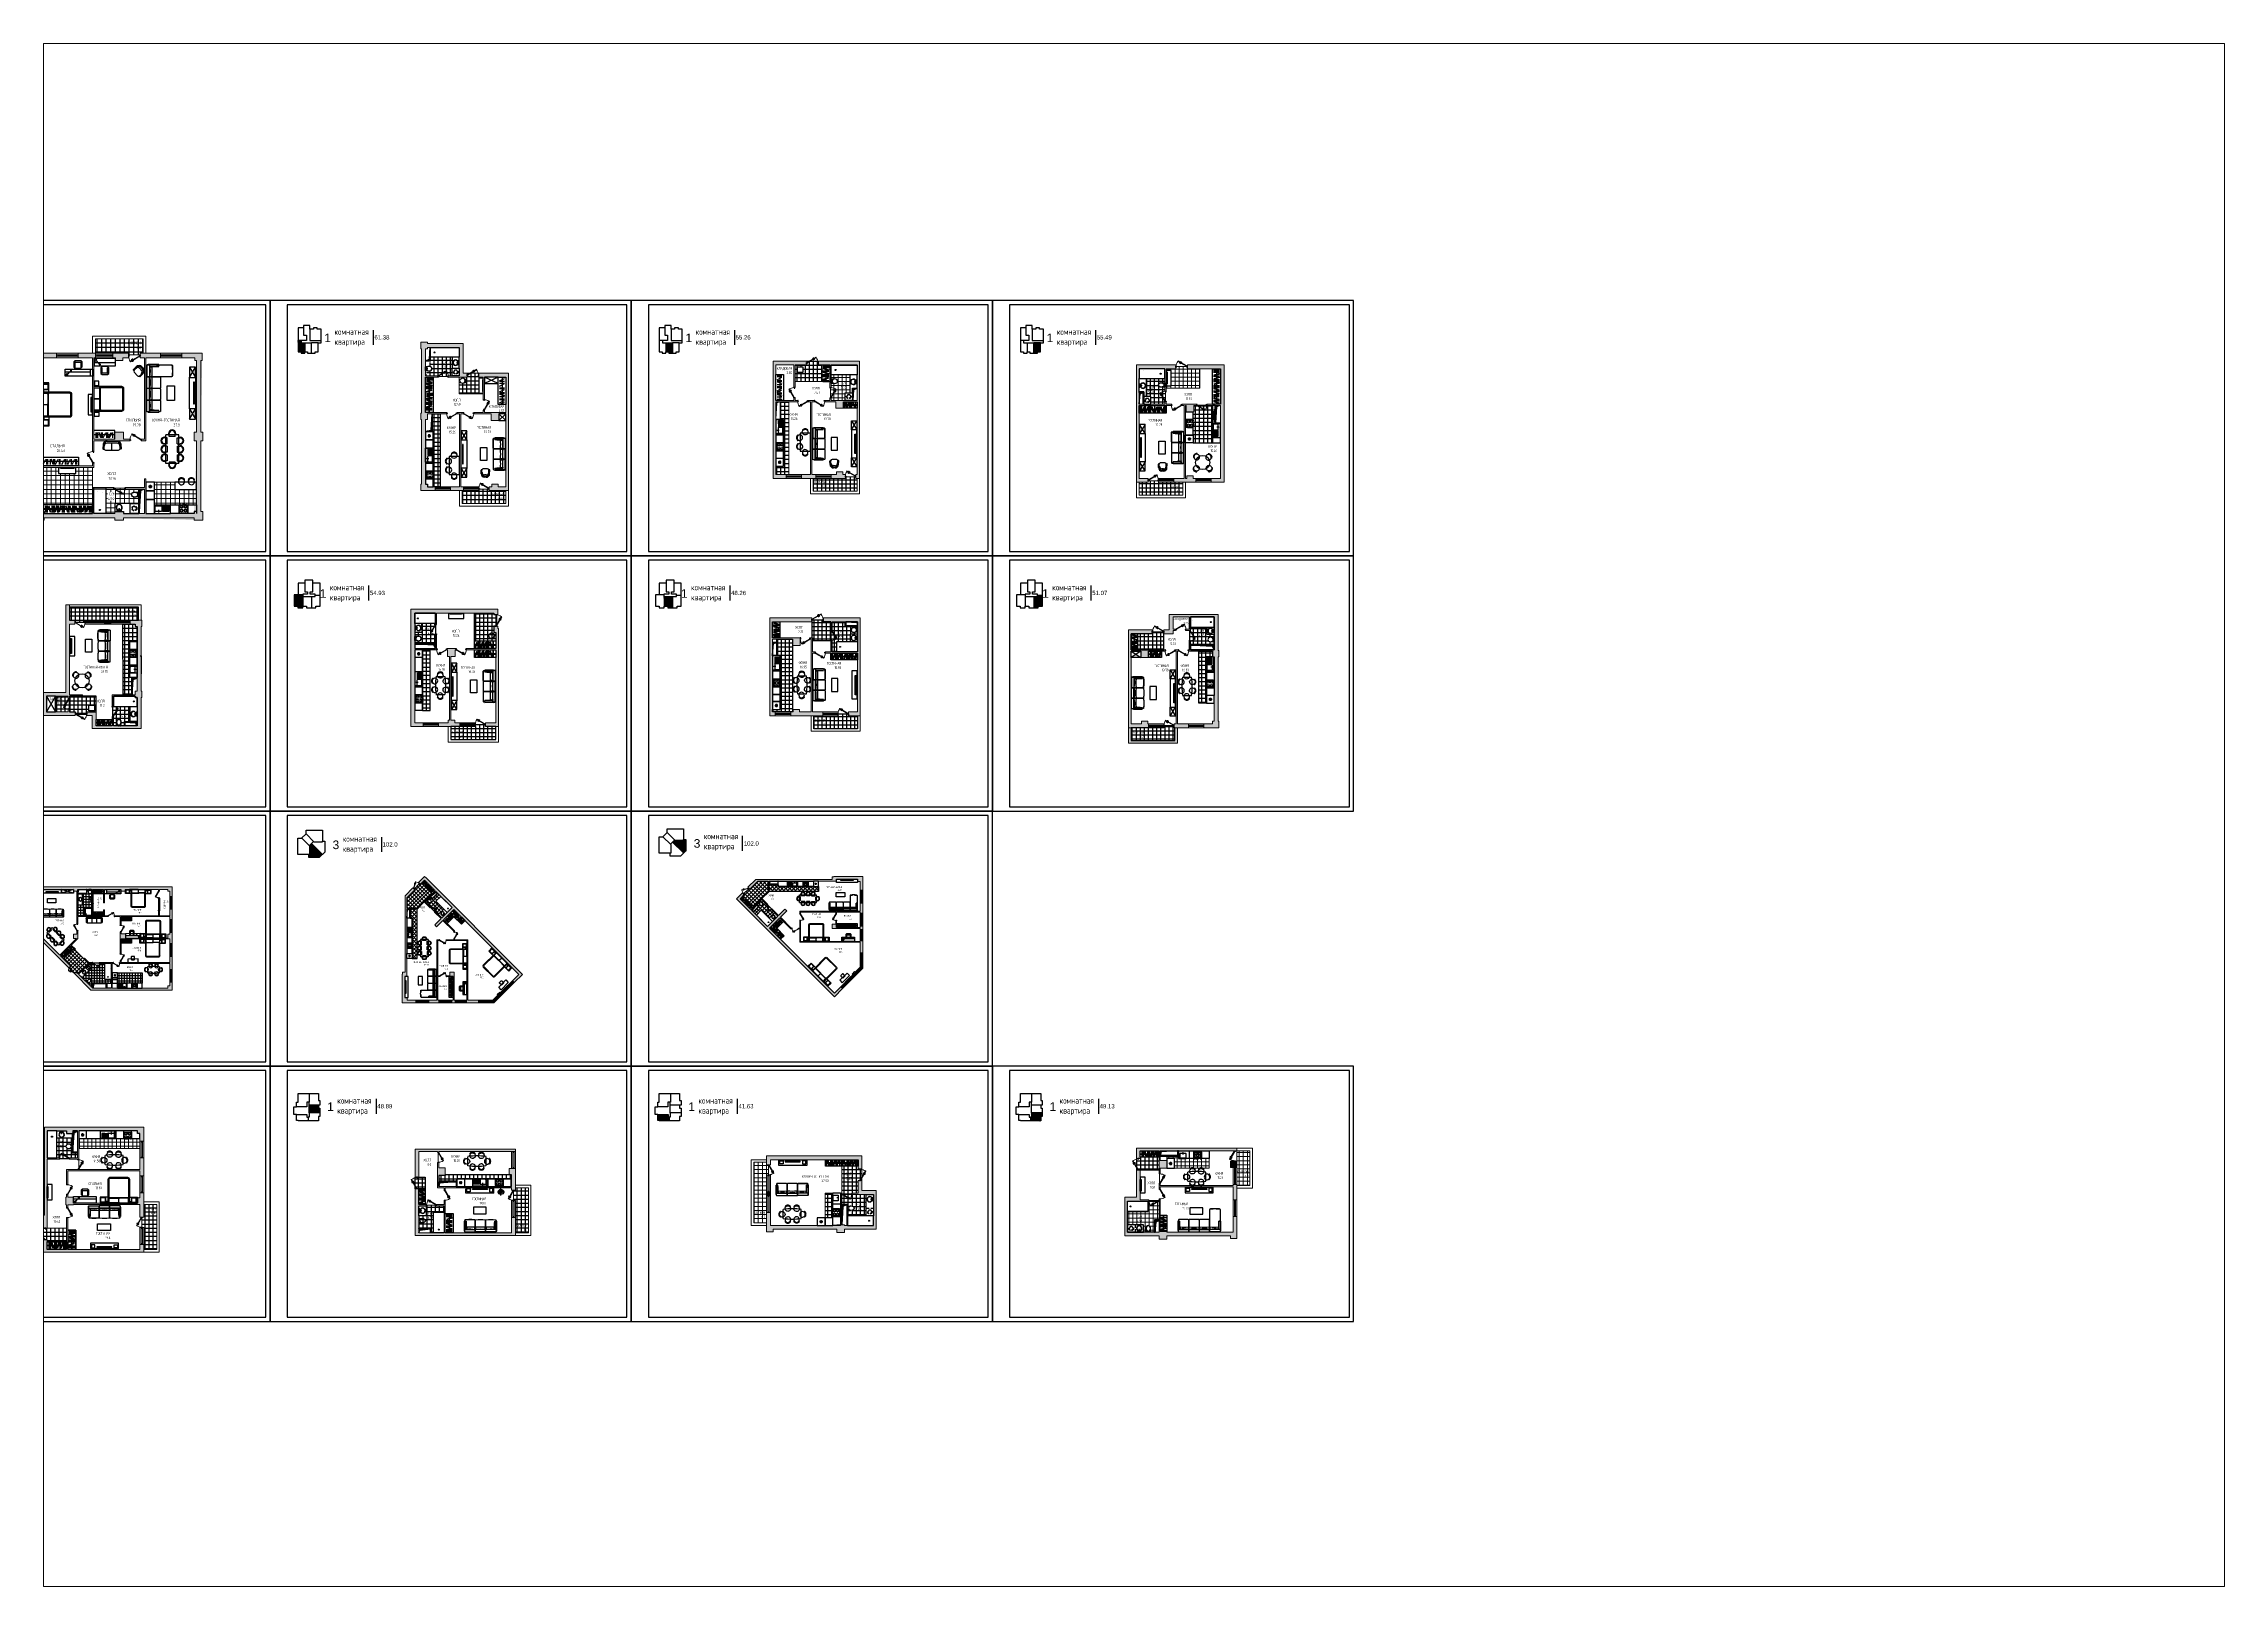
# Paper-space layout '1' of a CAD drawing. Header units: millimetres. Extents: x -5 to 589, y -17 to 403.
# The model-space entities are those that its viewports show. They can reach past a viewport. Long polylines and large blocks are cut down to what shows.
import ezdxf

# ---------------------------------------------------------------- set-up
doc = ezdxf.new("R2010")
doc.units = ezdxf.units.MM
doc.header["$LTSCALE"] = 1.5
doc.linetypes.add('ACAD_ISO02W100', pattern=[15, 12, -3])
for name, color, linetype, lineweight in [('КАНАЛ', 38, 'Continuous', 30), ('новый план', 6, 'Continuous', 30), ('ОКНА', 130, 'Continuous', 30), ('ОКОННЫЕ ПРОЕМЫ', 20, 'Continuous', 30), ('ОКОШКИ', 130, 'Continuous', 30), ('Размеры', 174, 'Continuous', 20), ('СТЕНЫ', 30, 'Continuous', 30)]:
    doc.layers.add(name, color=color, linetype=linetype, lineweight=lineweight)
for name, color, linetype in [('КАНАЛЫ', 253, 'Continuous'), ('кафель', 9, 'Continuous'), ('МЕБЕЛЬ ОСНОВ', 7, 'Continuous'), ('Основные тонкие', 7, 'Continuous'), ('ПАРКЕТ', 9, 'Continuous')]:
    doc.layers.add(name, color=color, linetype=linetype)
doc.styles.add('ARIAL', font='arial.ttf')
doc.styles.add('style1', font='txt.shx', dxfattribs={"width": 0.7, "height": 2.5})
doc.styles.add('СГЕНЕРИР_СТИЛЬ_1', font='txt.shx', dxfattribs={"width": 0.7})
pattern_1 = [(0, (5569.2684, 2912.233), (0, 6.985), [5.08, -1.905]), (90, (5569.2684, 2912.233), (-6.985, 4e-16), [5.08, -1.905])]
pattern_2 = [(180, (3821.8645, 3607.7084), (-2e-16, -3.175), []), (270, (3821.8645, 3607.7084), (3.175, -4e-16), [])]
pattern_3 = [(90, (-3185.1306, -1692.8), (-4.7625, 0), []), (180, (-3185.1306, -1692.8), (-3e-16, -4.7625), [])]
pattern_4 = [(90, (-2808.3183, -1712.57), (-4.7625, 0), []), (180, (-2808.3183, -1712.57), (-3e-16, -4.7625), [])]
pattern_5 = [(90, (-4742.482, -2686.2717), (-5.334, 0), []), (180, (-4742.482, -2686.2717), (-4e-16, -5.334), [])]
pattern_6 = [(90, (-3010.1856, -1708.126), (-4.7625, 0), []), (180, (-3010.1856, -1708.126), (-3e-16, -4.7625), [])]
pattern_7 = [(90, (-2861.9293, -1940.83), (-4.7625, 0), []), (180, (-2861.9293, -1940.83), (-3e-16, -4.7625), [])]
pattern_8 = [(90, (-3074.88, -1930.87), (-4.7625, 0), []), (180, (-3074.88, -1930.87), (-3e-16, -4.7625), [])]
pattern_9 = [(90, (-2648.5883, -1938.2886), (-4.7625, 0), []), (180, (-2648.5883, -1938.2886), (-3e-16, -4.7625), [])]
pattern_10 = [(90, (-3712.0985, -2190.489), (-4.7625, 0), []), (180, (-3712.0985, -2190.489), (-3e-16, -4.7625), [])]
pattern_11 = [(90, (-1928.863, -1490.968), (-4.7625, 0), []), (180, (-1928.863, -1490.968), (-3e-16, -4.7625), [])]
pattern_12 = [(90, (-3059.7895, -1692.8524), (-4.7625, 0), []), (180, (-3059.7895, -1692.8524), (-3e-16, -4.7625), [])]
pattern_13 = [(90, (-3193.185, -1840.9045), (-4.7625, 0), []), (180, (-3193.185, -1840.9045), (-3e-16, -4.7625), [])]
pattern_14 = [(90, (-2074.3658, -1486.9684), (-4.7625, 0), []), (180, (-2074.3658, -1486.9684), (-3e-16, -4.7625), [])]

# ---------------------------------------------------------------- blocks, each defined once
blk = doc.blocks.new('дыерь800')
at = {"color": 7, "lineweight": 9}
for p, q in [((562.1, 191.6), (562, 191.5)), ((565.3, 189.6), (562, 191.5)), ((565.4, 189.8), (562.1, 191.7)), ((562.1, 191.6), (562.1, 191.7)), ((565.3, 189.7), (562.1, 191.6)), ((562.5, 191.2), (562.5, 191.1)), ((562.5, 191.2), (562.5, 191.2)), ((562.7, 191.1), (562.5, 191.2)), ((562.5, 191.2), (562.5, 191)), ((562.6, 191.1), (562.5, 191)), ((562.5, 191), (562.9, 190.8)), ((562.5, 190.9), (562.9, 190.7)), ((562.6, 191.4), (562.6, 191.4)), ((562.6, 191.4), (562.8, 191.3)), ((562.7, 191.4), (562.8, 191.5)), ((562.7, 191.4), (562.7, 191.5)), ((562.7, 191.1), (562.7, 191.1)), ((562.8, 191.6), (563.2, 191.3)), ((562.8, 191.5), (563.2, 191.3)), ((562.8, 191.3), (562.8, 191.3)), ((565.4, 189.8), (565.3, 189.7)), ((565.3, 189.7), (565.3, 189.6))]:
    blk.add_line(p, q, dxfattribs=at)
at = {"color": 7, "lineweight": 30}
for p, q in [((561.5, 189.3), (561.5, 189.8)), ((561.5, 189.3), (561.5, 189.7)), ((561.5, 189.7), (561.6, 189.7)), ((561.7, 189.3), (561.5, 189.3)), ((561.6, 189.6), (561.6, 189.7)), ((561.6, 189.6), (561.7, 189.6)), ((561.7, 189.6), (561.7, 189.3)), ((565.5, 189.7), (565.3, 189.7)), ((565.3, 189.6), (565.3, 189.7)), ((565.3, 189.6), (565.3, 189.3)), ((565.3, 189.6), (565.3, 189.6)), ((565.3, 189.3), (565.5, 189.3)), ((565.5, 189.3), (565.5, 189.8)), ((565.5, 189.3), (565.5, 189.7))]:
    blk.add_line(p, q, dxfattribs=at)
at = {"color": 7}
blk.add_circle((565.3, 189.7), 0.0212, dxfattribs=at)
at = {"color": 7, "lineweight": 9}
blk.add_arc((566.4, 189.6), 4.72, 155.7689, 177.7189, dxfattribs=at)
for centre, major_axis, start_param, end_param in [((562.5, 191), (0.0715, 0.0192), 2.356194, 3.926991), ((562.8, 191.5), (0.0192, -0.0715), 2.356194, 3.926991), ((562.9, 190.8), (0.0102, -0.0381), 5.497787, 8.63938), ((563.2, 191.3), (0.0102, -0.0381), 5.497787, 8.63938)]:
    blk.add_ellipse(centre, major_axis=major_axis, ratio=1, start_param=start_param, end_param=end_param, dxfattribs=at)
blk = doc.blocks.new('дверь45С')
at = {"color": 7, "lineweight": 30}
for p, q in [((618.6, 170.3), (618.9, 170.6)), ((618.6, 170.2), (619, 170.6)), ((618.8, 170.1), (618.6, 170.3)), ((619, 170.3), (618.8, 170.1)), ((618.9, 170.6), (619, 170.5)), ((618.9, 170.4), (619, 170.5)), ((618.9, 170.4), (619, 170.3)), ((621.5, 167.8), (621.3, 167.6)), ((621.3, 167.6), (621.4, 167.4)), ((621.4, 167.4), (621.8, 167.8)), ((621.4, 167.4), (621.7, 167.7)), ((621.5, 167.7), (621.5, 167.8)), ((621.5, 167.7), (621.6, 167.8)), ((621.7, 167.7), (621.6, 167.8))]:
    blk.add_line(p, q, dxfattribs=at)
at = {"color": 7, "lineweight": 9}
for p, q in [((621.5, 167.8), (620.5, 171.4)), ((620.7, 171.4), (620.5, 171.4)), ((620.7, 170.8), (620.5, 170.8)), ((620.5, 170.7), (620.6, 170.3)), ((620.5, 170.7), (620.7, 170.3)), ((620.7, 170.7), (620.5, 170.7)), ((621.6, 167.8), (620.6, 171.5)), ((620.6, 171.5), (620.7, 171.5)), ((620.6, 170.9), (620.7, 170.9)), ((620.7, 170.6), (620.6, 170.9)), ((620.7, 170.8), (620.6, 170.8)), ((621.7, 167.8), (620.7, 171.5)), ((620.7, 170.6), (620.7, 170.6)), ((620.9, 171), (620.9, 171)), ((620.9, 171), (621, 170.7)), ((620.9, 170.9), (621, 170.9)), ((620.9, 170.8), (621.1, 170.8)), ((621, 170.7), (620.9, 170.7)), ((621.1, 170.9), (621.3, 170.4)), ((621.1, 170.8), (621.2, 170.4)), ((621.6, 167.8), (621.5, 167.8)), ((621.7, 167.8), (621.6, 167.8))]:
    blk.add_line(p, q, dxfattribs=at)
at = {"color": 7}
blk.add_circle((621.6, 167.8), 0.0212, dxfattribs=at)
at = {"color": 7, "lineweight": 9}
blk.add_arc((622.2, 166.9), 4.76, 110.8088, 132.2657, dxfattribs=at)
for centre, major_axis, start_param, end_param in [((620.5, 170.7), (0.0641, -0.037), 2.356194, 3.926991), ((620.6, 170.3), (-0.0197, -0.0342), 5.497787, 8.63938), ((621.1, 170.9), (-0.037, -0.0641), 2.356194, 3.926991), ((621.2, 170.4), (-0.0197, -0.0342), 5.497787, 8.63938)]:
    blk.add_ellipse(centre, major_axis=major_axis, ratio=1, start_param=start_param, end_param=end_param, dxfattribs=at)
blk = doc.blocks.new('дверь наружный')
at = {"color": 0}
for p, q in [((6145.73, 3000.62), (6145.73, 3000.12)), ((6145.93, 3000.57), (6145.73, 3000.57)), ((6145.73, 3000.57), (6145.73, 3000.17)), ((6145.73, 3000.17), (6145.88, 3000.17)), ((6145.88, 3000.29), (6145.88, 3000.17)), ((6145.93, 3000.29), (6145.93, 3000.57)), ((6150.08, 3000.29), (6150.08, 3000.57)), ((6150.08, 3000.57), (6150.28, 3000.57)), ((6150.13, 3000.29), (6150.13, 3000.17)), ((6150.28, 3000.17), (6150.13, 3000.17)), ((6150.28, 3000.62), (6150.28, 3000.12)), ((6150.28, 3000.57), (6150.28, 3000.17))]:
    blk.add_line(p, q, dxfattribs=at)
at = {"color": 0, "lineweight": 9}
for p, q in [((6145.84, 3000.11), (6145.87, 3000.17)), ((6145.84, 3000.11), (6149.37, 2998.07)), ((6145.88, 3000.29), (6145.93, 3000.29)), ((6145.88, 3000.16), (6145.95, 3000.27)), ((6145.95, 3000.27), (6149.43, 2998.26)), ((6148.38, 2998.35), (6148, 2998.57)), ((6148.42, 2998.42), (6148.04, 2998.64)), ((6148.69, 2998.89), (6148.31, 2999.11)), ((6148.73, 2998.96), (6148.35, 2999.18)), ((6148.38, 2998.61), (6148.39, 2998.63)), ((6148.63, 2998.46), (6148.38, 2998.61)), ((6148.49, 2998.54), (6148.42, 2998.42)), ((6148.56, 2998.5), (6148.48, 2998.38)), ((6148.49, 2998.81), (6148.51, 2998.83)), ((6148.51, 2998.83), (6148.76, 2998.68)), ((6148.62, 2998.77), (6148.69, 2998.89)), ((6148.64, 2998.49), (6148.63, 2998.46)), ((6148.69, 2998.73), (6148.76, 2998.85)), ((6148.69, 2998.73), (6148.72, 2998.79)), ((6148.76, 2998.68), (6148.75, 2998.66)), ((6149.37, 2998.15), (6149.43, 2998.26)), ((6150.13, 3000.29), (6150.08, 3000.29))]:
    blk.add_line(p, q, dxfattribs=at)
at = {"color": 0, "lineweight": 0}
for p, q in [((6145.87, 3000.17), (6149.4, 2998.13)), ((6149.4, 2998.13), (6149.37, 2998.07))]:
    blk.add_line(p, q, dxfattribs=at)
at = {"color": 0}
blk.add_circle((6145.9, 3000.24), 0.0212, dxfattribs=at)
at = {"color": 0, "lineweight": 0}
blk.add_arc((6144.99, 3000.98), 5.21, 328.58926, 351.04465, dxfattribs=at)
at = {"color": 0, "lineweight": 9}
for centre, major_axis, start_param, end_param in [((6148.02, 2998.61), (-0.0102, 0.0381), 5.497787, 8.63938), ((6148.33, 2999.14), (-0.0102, 0.0381), 5.497787, 8.63938), ((6148.42, 2998.41), (-0.0192, 0.0715), 2.356194, 3.926991), ((6148.7, 2998.89), (-0.0715, -0.0192), 2.356194, 3.926991)]:
    blk.add_ellipse(centre, major_axis=major_axis, ratio=1, start_param=start_param, end_param=end_param, dxfattribs=at)
blk = doc.blocks.new('ЩШШ')
for p, q in [((4815.3, 2999.6), (4845.2, 2999.6)), ((4815.3, 2994.9), (4815.3, 2999.6)), ((4819.8, 2999.2), (4815.3, 2999.2)), ((4821.7, 2994.9), (4815.3, 2994.9)), ((4815.7, 2999.2), (4815.7, 2995.3)), ((4819.8, 2995.3), (4815.7, 2995.3)), ((4815.9, 2999.2), (4815.9, 2995.3)), ((4819.6, 2998.9), (4815.9, 2998.9)), ((4819.6, 2999.2), (4819.6, 2995.3)), ((4819.8, 2999.6), (4819.8, 2998.4)), ((4819.8, 2999.2), (4819.8, 2995.3)), ((4821.8, 2998.4), (4819.8, 2998.4)), ((4830.2, 2999.4), (4820, 2999.4)), ((4820, 2999.4), (4820, 2998.4)), ((4821.7, 2997.9), (4821.7, 2980.3)), ((4822.4, 2999), (4822.4, 2995.8)), ((4822.4, 2994.6), (4822.4, 2980.3)), ((4822.9, 2999.4), (4829.7, 2999.4)), ((4822.9, 2995.6), (4829.7, 2995.6)), ((4822.9, 2995.3), (4829.7, 2995.3)), ((4837.3, 2995.3), (4823.1, 2995.3)), ((4830.2, 2999.4), (4840.4, 2999.4)), ((4830.2, 2999), (4830.2, 2995.6)), ((4830.2, 2999), (4830.2, 2995.6)), ((4837.5, 2995.6), (4830.7, 2995.6)), ((4837.5, 2995.3), (4830.7, 2995.3)), ((4838, 2999), (4838, 2995.8)), ((4838, 2980.3), (4838, 2994.6)), ((4838.6, 2998.4), (4840.6, 2998.4)), ((4838.7, 2980.3), (4838.7, 2997.9)), ((4838.7, 2994.9), (4845.2, 2994.9)), ((4840.4, 2999.4), (4840.4, 2998.4)), ((4840.6, 2999.6), (4840.6, 2998.4)), ((4840.6, 2999.2), (4840.6, 2995.3)), ((4840.6, 2999.2), (4845.2, 2999.2)), ((4840.6, 2995.3), (4844.5, 2995.3)), ((4840.8, 2999.2), (4840.8, 2995.3)), ((4840.8, 2998.9), (4844.3, 2998.9)), ((4844.3, 2999.2), (4844.3, 2995.3)), ((4844.5, 2999.2), (4844.5, 2995.3)), ((4845.2, 2994.9), (4845.2, 2999.6)), ((4823.1, 2979.6), (4837.3, 2979.6)), ((4823.1, 2978.9), (4837.3, 2978.9))]:
    blk.add_line(p, q)
for centre, radius, start, end in [((4823.1, 2997.9), 1.43, 116.1111, 180), ((4822.9, 2999), 0.476, 90, 180), ((4822.9, 2996.1), 0.476, 180, 270), ((4822.9, 2995.8), 0.476, 180, 270), ((4823.1, 2994.6), 0.714, 90, 180), ((4829.7, 2999), 0.476, 0, 90), ((4829.7, 2996.1), 0.476, 270, 0), ((4829.7, 2995.8), 0.476, 270, 0), ((4830.7, 2999), 0.476, 90, 180), ((4830.7, 2996.1), 0.476, 180, 270), ((4830.7, 2995.8), 0.476, 180, 270), ((4837.3, 2994.6), 0.714, 0, 90), ((4837.5, 2999), 0.476, 0, 90), ((4837.5, 2996.1), 0.476, 270, 0), ((4837.5, 2995.8), 0.476, 270, 0), ((4837.3, 2997.9), 1.43, 0, 63.8889), ((4823.1, 2980.3), 1.43, 180, 270), ((4823.1, 2980.3), 0.714, 180, 270), ((4837.3, 2980.3), 0.714, 270, 0), ((4837.3, 2980.3), 1.43, 270, 0)]:
    blk.add_arc(centre, radius, start, end)
blk = doc.blocks.new('прарпр')
for p, q in [((4859.4, 3717.3), (4859.4, 3718.2)), ((4859.8, 3716.2), (4859.8, 3718.2)), ((4863.9, 3716.2), (4863.9, 3718.2)), ((4864.3, 3717.3), (4864.3, 3718.2)), ((4865.3, 3717.3), (4865.3, 3718.2)), ((4865.7, 3716.2), (4865.7, 3718.2)), ((4869.8, 3716.2), (4869.8, 3718.2)), ((4870.2, 3717.3), (4870.2, 3718.2)), ((4871.2, 3717.3), (4871.2, 3718.2)), ((4871.6, 3716.2), (4871.6, 3718.2)), ((4875.7, 3716.2), (4875.7, 3718.2)), ((4876.1, 3717.3), (4876.1, 3718.2)), ((4857.8, 3715.2), (4856.9, 3715.2)), ((4858.9, 3714.8), (4856.9, 3714.8)), ((4858.9, 3710.7), (4856.9, 3710.7)), ((4857.8, 3710.3), (4856.9, 3710.3)), ((4857.8, 3708.3), (4857.8, 3717.3)), ((4857.8, 3717.3), (4877.7, 3717.3)), ((4857.8, 3708.3), (4877.7, 3708.3)), ((4858.9, 3710.7), (4858.9, 3714.8)), ((4859.4, 3708.3), (4859.4, 3707.3)), ((4863.9, 3716.2), (4859.8, 3716.2)), ((4859.8, 3709.4), (4859.8, 3707.3)), ((4863.9, 3709.4), (4859.8, 3709.4)), ((4863.9, 3709.4), (4863.9, 3707.3)), ((4864.3, 3708.3), (4864.3, 3707.3)), ((4865.3, 3708.3), (4865.3, 3707.3)), ((4869.8, 3716.2), (4865.7, 3716.2)), ((4865.7, 3709.4), (4865.7, 3707.3)), ((4869.8, 3709.4), (4865.7, 3709.4)), ((4869.8, 3709.4), (4869.8, 3707.3)), ((4870.2, 3708.3), (4870.2, 3707.3)), ((4871.2, 3708.3), (4871.2, 3707.3)), ((4871.6, 3716.2), (4875.7, 3716.2)), ((4871.6, 3709.4), (4871.6, 3707.3)), ((4871.6, 3709.4), (4875.7, 3709.4)), ((4875.7, 3709.4), (4875.7, 3707.3)), ((4876.1, 3708.3), (4876.1, 3707.3)), ((4876.6, 3714.8), (4878.7, 3714.8)), ((4876.6, 3710.7), (4876.6, 3714.8)), ((4876.6, 3710.7), (4878.7, 3710.7)), ((4877.7, 3708.3), (4877.7, 3717.3)), ((4877.7, 3715.2), (4878.7, 3715.2)), ((4877.7, 3710.3), (4878.7, 3710.3))]:
    blk.add_line(p, q)
for centre, radius, start, end in [((4861.8, 3718.2), 2.47, 0, 180), ((4861.8, 3718.2), 2.02, 0, 180), ((4867.8, 3718.2), 2.47, 0, 180), ((4867.8, 3718.2), 2.02, 0, 180), ((4873.7, 3718.2), 2.47, 0, 180), ((4873.7, 3718.2), 2.02, 0, 180), ((4856.9, 3712.8), 2.47, 90, 270), ((4856.9, 3712.8), 2.02, 90, 270), ((4861.8, 3707.3), 2.47, 180, 0), ((4861.8, 3707.3), 2.02, 180, 0), ((4867.8, 3707.3), 2.47, 180, 0), ((4867.8, 3707.3), 2.02, 180, 0), ((4873.7, 3707.3), 2.47, 180, 0), ((4873.7, 3707.3), 2.02, 180, 0), ((4878.7, 3712.8), 2.47, 270, 90), ((4878.7, 3712.8), 2.02, 270, 90)]:
    blk.add_arc(centre, radius, start, end)
blk = doc.blocks.new('рпр')
at = {"layer": 'МЕБЕЛЬ ОСНОВ', "color": 7}
for p, q in [((4888.4, 2986.9), (4888.1, 2984.7)), ((4888.2, 2985), (4888.1, 2984.1)), ((4888.3, 2984.9), (4888.1, 2984.1)), ((4888.1, 2984.1), (4888.3, 2983.3)), ((4888.1, 2984.1), (4888.2, 2983.3)), ((4888.4, 2987), (4888.2, 2985)), ((4888.2, 2985), (4888.2, 2985)), ((4888.2, 2983.3), (4888.6, 2982.6)), ((4888.3, 2985.1), (4888.5, 2986.9)), ((4888.6, 2985.6), (4888.3, 2984.9)), ((4888.3, 2983.3), (4888.6, 2982.6)), ((4888.4, 2987), (4889.5, 2987)), ((4888.4, 2987), (4888.4, 2986.8)), ((4888.4, 2987), (4889.5, 2987)), ((4888.4, 2986.9), (4888.4, 2987)), ((4888.5, 2986.9), (4888.4, 2987)), ((4888.4, 2986.8), (4888.4, 2986.9)), ((4889.2, 2986.1), (4888.6, 2985.6)), ((4888.6, 2982.6), (4889.2, 2982.2)), ((4888.6, 2982.6), (4889.2, 2982.1)), ((4889.9, 2986.2), (4889.2, 2986.1)), ((4889.2, 2982.2), (4889.9, 2982)), ((4889.2, 2982.1), (4889.9, 2981.9)), ((4889.5, 2987), (4890.2, 2987)), ((4889.6, 2986.8), (4889.5, 2987)), ((4890.2, 2986.8), (4889.6, 2986.8)), ((4889.7, 2986.8), (4889.9, 2986.8)), ((4889.9, 2986.8), (4889.7, 2986.8)), ((4889.7, 2986.8), (4890.1, 2986.8)), ((4889.8, 2986.7), (4889.7, 2986.8)), ((4890, 2986.7), (4889.8, 2986.7)), ((4890.5, 2986.1), (4889.9, 2986.2)), ((4889.9, 2982), (4890.5, 2982.2)), ((4889.9, 2981.9), (4890.6, 2982.1)), ((4890.1, 2986.8), (4890, 2986.7)), ((4890.2, 2987), (4890.2, 2986.8)), ((4890.2, 2987), (4891.3, 2987)), ((4891.1, 2985.6), (4890.5, 2986.1)), ((4890.5, 2982.2), (4891.1, 2982.6)), ((4890.6, 2982.1), (4891.1, 2982.6)), ((4891.5, 2984.9), (4891.1, 2985.6)), ((4891.1, 2982.6), (4891.5, 2983.3)), ((4891.1, 2982.6), (4891.5, 2983.3)), ((4891.3, 2987), (4891.4, 2986.9)), ((4891.4, 2986.6), (4891.3, 2987)), ((4891.3, 2987), (4891.3, 2986.9)), ((4891.3, 2986.9), (4891.5, 2985.1)), ((4891.4, 2986.9), (4891.4, 2986.6)), ((4891.4, 2986.6), (4891.4, 2986.6)), ((4891.4, 2986.6), (4891.4, 2986.6)), ((4891.7, 2984.1), (4891.5, 2985)), ((4891.5, 2985), (4891.5, 2985)), ((4891.6, 2984.1), (4891.5, 2984.9)), ((4891.5, 2983.3), (4891.6, 2984.1)), ((4891.5, 2983.3), (4891.7, 2984.1))]:
    blk.add_line(p, q, dxfattribs=at)
at = {"layer": 'МЕБЕЛЬ ОСНОВ', "color": 7, "ltscale": 1.5}
blk.add_lwpolyline([(4891.5, 2985), (4891.4, 2986.6)], dxfattribs=at)
blk = doc.blocks.new('окно1500')
at = {"color": 252, "lineweight": 5, "true_color": 0x939598}
for p, q in [((546.4, 208.3), (552.9, 208.3)), ((546.4, 208.1), (552.9, 208.1)), ((546.4, 208), (552.9, 208)), ((546.4, 207.9), (552.9, 207.9)), ((546.4, 207.8), (552.9, 207.8))]:
    blk.add_line(p, q, dxfattribs=at)
for points in [[(546.4, 208.3), (545.9, 208.3), (545.9, 207.8), (546.4, 207.8)], [(553.4, 208.3), (552.9, 208.3), (552.9, 207.8), (553.4, 207.8)]]:
    blk.add_lwpolyline(points, close=True, dxfattribs=at)
blk = doc.blocks.new('окно1300')
at = {"color": 252, "true_color": 0x939598}
for p, q in [((628, 123.8), (634, 123.8)), ((628, 123.7), (633.5, 123.7)), ((628, 123.6), (633.5, 123.6)), ((628, 123.4), (633.5, 123.4)), ((628, 123.3), (634, 123.3))]:
    blk.add_line(p, q, dxfattribs=at)
for points in [[(628, 123.8), (627.5, 123.8), (627.5, 123.3), (628, 123.3)], [(634, 123.8), (633.5, 123.8), (633.5, 123.3), (634, 123.3)]]:
    blk.add_lwpolyline(points, close=True, dxfattribs=at)
blk = doc.blocks.new('окно1500.45С')
at = {"color": 252, "true_color": 0x939598}
for p, q in [((657.6, 127.4), (662.2, 132)), ((657.7, 127.3), (662.3, 131.9)), ((657.8, 127.2), (662.4, 131.8)), ((657.9, 127.1), (662.5, 131.7)), ((658, 127), (662.6, 131.6))]:
    blk.add_line(p, q, dxfattribs=at)
for points in [[(657.6, 127.4), (657.3, 127), (657.6, 126.7), (658, 127)], [(662.6, 132.3), (662.2, 132), (662.6, 131.6), (662.9, 132)]]:
    blk.add_lwpolyline(points, close=True, dxfattribs=at)
blk = doc.blocks.new('ГНГ')
at = {"layer": 'МЕБЕЛЬ ОСНОВ', "ltscale": 1.5}
for points in [[(-832, 407), (-785, 454), (-785, 492), (-615, 492), (-615, 378), (-591, 378), (-591, 263), (-649, 207), (-756, 207), (-756, 237), (-870, 237), (-870, 407), (-832, 407)], [(-831, 408), (-750, 328), (-750, 237), (-756, 237)], [(-786, 453), (-705, 372), (-615, 372), (-615, 378)], [(-730, 353), (-753, 330)], [(-730, 353), (-708, 375)], [(-730, 353), (-616, 239)]]:
    blk.add_lwpolyline(points, dxfattribs=at)
blk = doc.blocks.new('ММ96 720х1850')
for p, q in [((-775, 0), (775, 0)), ((-925, -150), (-925, -620)), ((-825, -620), (-925, -620)), ((-825, -150), (-825, -670)), ((-775, -100), (775, -100)), ((-775, -110), (775, -110)), ((-775, -152), (-325, -152)), ((-775, -720), (-325, -720)), ((-275, -202), (-275, -670)), ((-225, -152), (225, -152)), ((-225, -720), (225, -720)), ((275, -202), (275, -670)), ((325, -152), (775, -152)), ((325, -720), (775, -720)), ((825, -150), (825, -670)), ((825, -620), (925, -620)), ((925, -150), (925, -620))]:
    blk.add_line(p, q)
for centre, radius, start, end in [((-775, -150), 150, 90, 180), ((775, -150), 150, 0, 90), ((-875, -582), 54, 224.70723, 315.29277), ((-775, -150), 50, 90, 180), ((-775, -160), 50, 90, 180), ((-775, -202), 50, 90, 180), ((-775, -670), 50, 180, 270), ((-325, -202), 50, 0, 90), ((-325, -670), 50, 270, 0), ((-225, -202), 50, 90, 180), ((-225, -670), 50, 180, 270), ((225, -202), 50, 0, 90), ((225, -670), 50, 270, 0), ((325, -202), 50, 90, 180), ((325, -670), 50, 180, 270), ((775, -150), 50, 0, 90), ((775, -160), 50, 0, 90), ((775, -202), 50, 0, 90), ((775, -670), 50, 270, 0), ((875, -582), 54, 224.70723, 315.29277)]:
    blk.add_arc(centre, radius, start, end)
blk = doc.blocks.new('ек')
for p, q in [((4927.3, 3628.5), (4927.4, 3628.3)), ((4927.3, 3625), (4927.4, 3625.1)), ((4927.4, 3628.8), (4927.7, 3628.5)), ((4927.5, 3624.7), (4927.7, 3625)), ((4931.5, 3632.3), (4931.8, 3632.1)), ((4931.8, 3632.5), (4932, 3632.3)), ((4935.3, 3632.5), (4935.1, 3632.3)), ((4935.6, 3632.3), (4935.3, 3632.1)), ((4938.3, 3632.4), (4938.6, 3632.2)), ((4938.6, 3632.5), (4938.8, 3632.4)), ((4942.1, 3632.5), (4941.9, 3632.4)), ((4942.5, 3632.4), (4942.1, 3632.2)), ((4946.2, 3628.8), (4946, 3628.5)), ((4946.2, 3624.7), (4946, 3625)), ((4946.3, 3628.5), (4946.2, 3628.3)), ((4946.3, 3625), (4946.2, 3625.1)), ((4931.5, 3620.9), (4931.8, 3621.1)), ((4931.8, 3620.7), (4932, 3620.9)), ((4935.3, 3620.7), (4935.1, 3620.9)), ((4935.6, 3620.9), (4935.3, 3621.1)), ((4938.3, 3620.8), (4938.6, 3621)), ((4938.6, 3620.7), (4938.8, 3620.8)), ((4942.1, 3620.7), (4941.9, 3620.8)), ((4942.5, 3620.8), (4942.1, 3621))]:
    blk.add_line(p, q)
for points in [[(4930.6, 3628.2, 2.852439), (4930.7, 3625.5, 0.350569), (4930.6, 3628.2)], [(4935, 3629.2, 2.852439), (4932.3, 3629.1, 0.350569), (4935, 3629.2)], [(4935, 3624, -2.852439), (4932.3, 3624.2, -0.350569), (4935, 3624)], [(4941.8, 3629.3, 2.852439), (4939.1, 3629.1, 0.350569), (4941.8, 3629.3)], [(4941.8, 3623.9, -2.852439), (4939.1, 3624.1, -0.350569), (4941.8, 3623.9)], [(4943.1, 3628.2, -2.852439), (4942.9, 3625.5, -0.350569), (4943.1, 3628.2)]]:
    blk.add_lwpolyline(points, format="xyb")
for points in [[(4929.9, 3630.1), (4929.9, 3623.1)], [(4943.9, 3630.1), (4943.9, 3623.1)]]:
    blk.add_lwpolyline(points)
for centre, radius, start, end in [((4928.9, 3626.7), 2.68, 130.2729, 229.7271), ((4928.9, 3626.7), 2.38, 130.0936, 229.9064), ((4927.4, 3628.4), 0.409, 84.1192, 117.9442), ((4927.3, 3624.8), 0.2, 229.7271, 309.8242), ((4927.3, 3628.7), 0.2, 310.0936, 35.6519), ((4927.3, 3624.8), 0.2, 338.872, 49.9064), ((4936.9, 3581.3), 49.2, 81.8288, 98.1712), ((4936.9, 3671.8), 49.3, 261.8288, 278.1712), ((4931.6, 3632.5), 0.2, 139.7271, 219.8242), ((4933.5, 3630.8), 2.68, 40.2729, 139.7271), ((4931.6, 3632.5), 0.2, 248.872, 319.9064), ((4933.5, 3630.8), 2.38, 40.0936, 139.9064), ((4935.5, 3632.5), 0.2, 220.0936, 305.6519), ((4935.2, 3632.4), 0.409, 354.1192, 27.9442), ((4940.4, 3630.9), 2.68, 40.2729, 139.7271), ((4938.5, 3632.5), 0.2, 139.7271, 219.8242), ((4938.4, 3632.6), 0.2, 248.872, 319.9064), ((4940.4, 3630.9), 2.38, 40.0936, 139.9064), ((4942.3, 3632.6), 0.2, 220.0936, 305.6519), ((4942, 3632.4), 0.409, 354.1192, 27.9442), ((4946.2, 3628.4), 0.409, 62.0558, 95.8808), ((4946.4, 3628.7), 0.2, 144.3481, 229.9064), ((4944.7, 3626.7), 2.38, 310.0936, 49.9064), ((4946.4, 3624.8), 0.2, 130.0936, 201.128), ((4946.3, 3624.8), 0.2, 230.1758, 310.2729), ((4944.7, 3626.7), 2.68, 310.2729, 49.7271), ((4931.6, 3620.8), 0.2, 140.1758, 220.2729), ((4931.6, 3620.7), 0.2, 40.0936, 111.128), ((4933.5, 3622.4), 2.68, 220.2729, 319.7271), ((4933.5, 3622.4), 2.38, 220.0936, 319.9064), ((4935.5, 3620.7), 0.2, 54.3481, 139.9064), ((4935.2, 3620.8), 0.409, 332.0558, 5.8808), ((4938.4, 3620.6), 0.2, 40.0936, 111.128), ((4938.5, 3620.7), 0.2, 140.1758, 220.2729), ((4940.4, 3622.3), 2.68, 220.2729, 319.7271), ((4940.4, 3622.3), 2.38, 220.0936, 319.9064), ((4942.3, 3620.6), 0.2, 54.3481, 139.9064), ((4942, 3620.8), 0.409, 332.0558, 5.8808)]:
    blk.add_arc(centre, radius, start, end)
blk = doc.blocks.new('двери наружные')
at = {"color": 0}
for p, q in [((3657.41, 2612.77), (3657.91, 2612.77)), ((3657.41, 2608.22), (3657.91, 2608.22)), ((3657.46, 2612.57), (3657.46, 2612.77)), ((3657.46, 2612.77), (3657.86, 2612.77)), ((3657.73, 2612.57), (3657.46, 2612.57)), ((3657.73, 2608.42), (3657.46, 2608.42)), ((3657.46, 2608.42), (3657.46, 2608.22)), ((3657.46, 2608.22), (3657.86, 2608.22)), ((3657.73, 2612.62), (3657.86, 2612.62)), ((3657.73, 2608.37), (3657.86, 2608.37)), ((3657.86, 2612.77), (3657.86, 2612.62)), ((3657.86, 2608.22), (3657.86, 2608.37))]:
    blk.add_line(p, q, dxfattribs=at)
at = {"color": 0, "lineweight": 9}
for p, q in [((3657.73, 2612.62), (3657.73, 2612.57)), ((3657.73, 2608.37), (3657.73, 2608.42)), ((3657.75, 2608.44), (3659.76, 2611.92)), ((3657.86, 2608.37), (3657.75, 2608.44)), ((3657.92, 2608.33), (3657.86, 2608.37)), ((3657.92, 2608.33), (3659.96, 2611.86)), ((3659.07, 2611.22), (3658.85, 2610.84)), ((3659.13, 2611.18), (3658.92, 2610.8)), ((3659.26, 2611.11), (3659.13, 2611.18)), ((3659.3, 2611.18), (3659.17, 2611.25)), ((3659.19, 2611), (3659.34, 2611.25)), ((3659.22, 2610.98), (3659.19, 2611)), ((3659.3, 2611.18), (3659.24, 2611.21)), ((3659.34, 2611.25), (3659.36, 2611.24)), ((3659.6, 2610.91), (3659.38, 2610.53)), ((3659.41, 2610.87), (3659.39, 2610.88)), ((3659.56, 2611.12), (3659.41, 2610.87)), ((3659.68, 2610.87), (3659.45, 2610.49)), ((3659.48, 2610.98), (3659.6, 2610.91)), ((3659.52, 2611.05), (3659.65, 2610.97)), ((3659.54, 2611.14), (3659.56, 2611.12)), ((3659.88, 2611.86), (3659.76, 2611.92))]:
    blk.add_line(p, q, dxfattribs=at)
at = {"color": 0, "lineweight": 0}
for p, q in [((3657.86, 2608.37), (3659.9, 2611.89)), ((3659.9, 2611.89), (3659.96, 2611.86))]:
    blk.add_line(p, q, dxfattribs=at)
at = {"color": 0}
blk.add_circle((3657.78, 2608.39), 0.0212, dxfattribs=at)
at = {"color": 0, "lineweight": 0}
blk.add_arc((3657.74, 2609.36), 3.26, 51.71073, 87.89272, dxfattribs=at)
at = {"color": 0, "lineweight": 9}
for centre, major_axis, start_param, end_param in [((3658.88, 2610.82), (-0.0381, -0.0102), 5.497787, 8.63938), ((3659.13, 2611.19), (0.0192, -0.0715), 2.356194, 3.926991), ((3659.42, 2610.51), (-0.0381, -0.0102), 5.497787, 8.63938), ((3659.61, 2610.91), (-0.0715, -0.0192), 2.356194, 3.926991)]:
    blk.add_ellipse(centre, major_axis=major_axis, ratio=1, start_param=start_param, end_param=end_param, dxfattribs=at)
blk = doc.blocks.new('ш')
for p, q in [((4924.7, 3693.4), (4924.9, 3694)), ((4924.7, 3693.1), (4924.7, 3693.4)), ((4924.7, 3686.1), (4924.7, 3693.1)), ((4924.8, 3686.1), (4924.8, 3693.4)), ((4924.8, 3693.3), (4924.8, 3686.1)), ((4924.9, 3694), (4925, 3694.3)), ((4924.9, 3692.5), (4933.1, 3692.5)), ((4925, 3694.3), (4933.1, 3694.3)), ((4925, 3694.3), (4933.1, 3694.3)), ((4926, 3692.3), (4926, 3686.1)), ((4933.1, 3694.3), (4933.1, 3686)), ((4933.1, 3686), (4933.1, 3694.3)), ((4941.2, 3694.3), (4933.1, 3694.3)), ((4941.2, 3694.3), (4933.1, 3694.3)), ((4933.1, 3694.3), (4933.1, 3686)), ((4933.1, 3686), (4933.1, 3694.3)), ((4941.2, 3692.5), (4933.1, 3692.5)), ((4949.3, 3694.3), (4941.2, 3694.3)), ((4949.3, 3694.3), (4941.2, 3694.3)), ((4941.2, 3685.4), (4941.2, 3694.3)), ((4949.3, 3692.5), (4941.2, 3692.5)), ((4957.4, 3694.3), (4949.3, 3694.3)), ((4957.4, 3694.3), (4949.3, 3694.3)), ((4949.3, 3694.3), (4949.3, 3686)), ((4949.3, 3685.4), (4949.3, 3694.3)), ((4949.3, 3685.4), (4949.3, 3694.3)), ((4949.3, 3686), (4949.3, 3694.3)), ((4957.4, 3692.5), (4949.3, 3692.5)), ((4956.4, 3692.3), (4956.4, 3686.1)), ((4957.5, 3694), (4957.4, 3694.3)), ((4957.6, 3693.4), (4957.5, 3694)), ((4957.7, 3693.1), (4957.6, 3693.4)), ((4957.6, 3686.1), (4957.6, 3693.4)), ((4957.6, 3693.3), (4957.6, 3686.1)), ((4957.7, 3686.1), (4957.7, 3693.1)), ((4924.8, 3686.1), (4924.7, 3686.1)), ((4924.8, 3686.1), (4924.7, 3686.1)), ((4925, 3686), (4924.8, 3686.1)), ((4925, 3677.7), (4925, 3686)), ((4925, 3676.9), (4925, 3677.7)), ((4925.1, 3676.8), (4925, 3676.9)), ((4925.3, 3676.6), (4925.1, 3676.8)), ((4925.5, 3676.6), (4925.3, 3676.6)), ((4928.1, 3676.5), (4925.5, 3676.6)), ((4932.6, 3676.6), (4930.4, 3676.5)), ((4932.9, 3676.7), (4932.6, 3676.6)), ((4933.1, 3686), (4933.1, 3685.4)), ((4933.1, 3685.4), (4933.1, 3686)), ((4933.1, 3686), (4933.1, 3685.4)), ((4933.1, 3677.1), (4933.1, 3686)), ((4933.1, 3685.4), (4933.1, 3685.2)), ((4933.1, 3685.2), (4933.2, 3685.1)), ((4933.2, 3685.1), (4933.5, 3684.9)), ((4933.5, 3684.9), (4935.8, 3684.8)), ((4935.8, 3684.8), (4938.1, 3684.8)), ((4938.1, 3684.8), (4940.7, 3684.9)), ((4940.7, 3684.9), (4940.9, 3684.9)), ((4941.2, 3685.2), (4941.3, 3685.1)), ((4941.3, 3685.1), (4941.6, 3684.9)), ((4941.6, 3684.9), (4943.9, 3684.8)), ((4943.9, 3684.8), (4946.2, 3684.8)), ((4946.2, 3684.8), (4948.8, 3684.9)), ((4948.8, 3684.9), (4949, 3684.9)), ((4949, 3684.9), (4949.2, 3685.1)), ((4949.2, 3685.1), (4949.2, 3685.2)), ((4949.3, 3686), (4949.3, 3685.4)), ((4949.3, 3685.4), (4949.3, 3686)), ((4949.3, 3685.4), (4949.3, 3685.2)), ((4949.3, 3685.2), (4949.4, 3685.1)), ((4949.4, 3685.1), (4949.7, 3684.9)), ((4949.7, 3684.9), (4952, 3684.8)), ((4952, 3684.8), (4954.3, 3684.8)), ((4954.3, 3684.8), (4956.9, 3684.9)), ((4956.9, 3684.9), (4957.1, 3684.9)), ((4957.1, 3684.9), (4957.3, 3685.1)), ((4957.3, 3685.2), (4957.4, 3686)), ((4957.3, 3685.1), (4957.3, 3685.2)), ((4957.4, 3686), (4957.6, 3686.1)), ((4957.4, 3685.4), (4957.4, 3686)), ((4957.6, 3686.1), (4957.7, 3686.1)), ((4957.6, 3686.1), (4957.7, 3686.1))]:
    blk.add_line(p, q)
for centre, radius, start, end in [((4927.1, 3693.4), 2.33, 157.2054, 202.7184), ((4929, 3718), 25.9, 260.9427, 279.0132), ((4886.5, 3690.5), 39.7, 353.7064, 2.6748), ((4929.2, 3708.7), 16.6, 260.0649, 282.2779), ((4922.7, 3691.4), 3.79, 347.7289, 14.0422), ((4929.6, 3655.7), 35, 84.7965, 95.2047), ((4938.4, 3691.4), 5.67, 169.5902, 188.4273), ((4937.1, 3718), 25.9, 260.9873, 279.0132), ((4937.1, 3709.3), 17.3, 257.4146, 282.5853), ((4927.8, 3691.4), 5.67, 351.5745, 10.4099), ((4937.1, 3639.6), 51.1, 85.8129, 94.1883), ((4946.5, 3691.4), 5.67, 169.59, 188.4264), ((4945.2, 3718), 25.9, 260.9873, 279.0132), ((4945.2, 3709.3), 17.3, 257.4146, 282.5853), ((4935.9, 3691.4), 5.67, 351.5745, 10.4099), ((4945.2, 3639.6), 51.1, 85.8129, 94.1883), ((4954.6, 3691.4), 5.67, 169.59, 188.4264), ((4953.3, 3718), 25.9, 260.9876, 279.0581), ((4953.1, 3708.7), 16.6, 257.7231, 279.9357), ((4944, 3691.4), 5.67, 351.5747, 10.4107), ((4952.8, 3655.7), 35, 84.7963, 95.2047), ((4959.6, 3691.4), 3.79, 165.9573, 192.2721), ((4995.8, 3690.5), 39.7, 177.326, 186.2944), ((4955.2, 3693.4), 2.33, 337.285, 22.7956), ((4925.4, 3687.5), 1.52, 246.7811, 293.2232), ((4925.5, 3677.1), 0.5, 180.0005, 270.0119), ((4929, 3725.1), 48.7, 265.8173, 274.1837), ((4932.6, 3677.1), 0.5, 270.0005, 0.0005), ((4933.6, 3685.4), 0.5, 180.0005, 270.0119), ((4937.1, 3733.5), 48.7, 265.8174, 274.1837), ((4940.7, 3685.4), 0.5, 270.0005, 0.0119), ((4941.7, 3685.4), 0.5, 180.0005, 270.0119), ((4945.2, 3733.5), 48.7, 265.8174, 274.1837), ((4948.8, 3685.4), 0.5, 270.0005, 0.0119), ((4949.8, 3685.4), 0.5, 180.0005, 269.989), ((4953.3, 3733.5), 48.7, 265.8175, 274.1837), ((4957, 3687.5), 1.52, 246.7811, 293.2198), ((4956.9, 3685.4), 0.5, 270.0005, 0.0119)]:
    blk.add_arc(centre, radius, start, end)
blk = doc.blocks.new('дв.внутренние')
at = {"color": 7}
for p, q in [((3645.72, 2613.18), (3645.72, 2612.68)), ((3645.92, 2613.13), (3645.72, 2613.13)), ((3645.72, 2613.13), (3645.72, 2612.72)), ((3645.72, 2612.72), (3645.87, 2612.72)), ((3645.87, 2612.85), (3645.92, 2612.85)), ((3645.87, 2612.85), (3645.87, 2612.72)), ((3645.92, 2612.85), (3645.92, 2613.13)), ((3649.52, 2612.85), (3649.52, 2613.13)), ((3649.52, 2613.13), (3649.72, 2613.13)), ((3649.57, 2612.85), (3649.52, 2612.85)), ((3649.58, 2612.85), (3649.58, 2612.72)), ((3649.72, 2612.72), (3649.58, 2612.72)), ((3649.72, 2613.18), (3649.72, 2612.68)), ((3649.72, 2613.13), (3649.72, 2612.72))]:
    blk.add_line(p, q, dxfattribs=at)
at = {"color": 7, "lineweight": 9}
for p, q in [((3645.83, 2612.67), (3645.87, 2612.72)), ((3645.83, 2612.67), (3649.1, 2610.78)), ((3645.87, 2612.72), (3645.94, 2612.83)), ((3645.87, 2612.72), (3649.13, 2610.84)), ((3645.94, 2612.83), (3649.16, 2610.97)), ((3648.37, 2610.91), (3647.98, 2611.13)), ((3648.4, 2610.98), (3648.02, 2611.2)), ((3648.67, 2611.45), (3648.29, 2611.67)), ((3648.72, 2611.52), (3648.33, 2611.74)), ((3648.37, 2611.17), (3648.38, 2611.19)), ((3648.62, 2611.03), (3648.37, 2611.17)), ((3648.47, 2611.1), (3648.4, 2610.98)), ((3648.54, 2611.07), (3648.47, 2610.94)), ((3648.48, 2611.37), (3648.49, 2611.39)), ((3648.49, 2611.39), (3648.75, 2611.24)), ((3648.6, 2611.33), (3648.67, 2611.45)), ((3648.63, 2611.05), (3648.62, 2611.03)), ((3648.67, 2611.29), (3648.75, 2611.42)), ((3648.67, 2611.29), (3648.71, 2611.35)), ((3648.75, 2611.24), (3648.73, 2611.22)), ((3649.1, 2610.86), (3649.16, 2610.97)), ((3649.13, 2610.84), (3649.1, 2610.78))]:
    blk.add_line(p, q, dxfattribs=at)
at = {"color": 7}
blk.add_circle((3645.9, 2612.8), 0.0212, dxfattribs=at)
at = {"color": 7, "lineweight": 9}
blk.add_arc((3645.75, 2613.04), 3.99, 328.7313, 354.65578, dxfattribs=at)
for centre, major_axis, start_param, end_param in [((3648, 2611.17), (-0.0102, 0.0381), 5.497787, 8.63938), ((3648.31, 2611.7), (-0.0102, 0.0381), 5.497787, 8.63938), ((3648.4, 2610.97), (-0.0192, 0.0715), 2.356194, 3.926991), ((3648.68, 2611.45), (-0.0715, -0.0192), 2.356194, 3.926991)]:
    blk.add_ellipse(centre, major_axis=major_axis, ratio=1, start_param=start_param, end_param=end_param, dxfattribs=at)
blk = doc.blocks.new('шщш')
at = {"layer": 'МЕБЕЛЬ ОСНОВ', "color": 7}
for p, q in [((5105.2, 3644.7), (5107.2, 3644.8)), ((5105.2, 3644.7), (5105.2, 3643.5)), ((5105.2, 3644.7), (5105.4, 3644.7)), ((5105.2, 3644.7), (5105.2, 3643.5)), ((5105.3, 3644.7), (5105.2, 3644.7)), ((5105.3, 3644.6), (5105.2, 3644.7)), ((5105.2, 3643.5), (5105.2, 3642.8)), ((5105.4, 3643.5), (5105.2, 3643.5)), ((5105.2, 3642.8), (5105.4, 3642.9)), ((5105.2, 3642.9), (5105.2, 3641.7)), ((5105.3, 3644.7), (5107.6, 3644.9)), ((5107.1, 3644.8), (5105.3, 3644.6)), ((5105.4, 3644.7), (5105.3, 3644.7)), ((5105.4, 3642.9), (5105.4, 3643.5)), ((5105.4, 3643.4), (5105.4, 3643.2)), ((5105.5, 3643.3), (5105.4, 3643.4)), ((5105.4, 3643.2), (5105.4, 3643.3)), ((5105.4, 3643.3), (5105.4, 3643)), ((5105.4, 3643), (5105.5, 3643.1)), ((5105.5, 3643.1), (5105.5, 3643.3)), ((5106, 3643.2), (5106.1, 3643.9)), ((5106.1, 3642.5), (5106, 3643.2)), ((5106.1, 3643.9), (5106.6, 3644.4)), ((5106.6, 3642), (5106.1, 3642.5)), ((5106.6, 3644.4), (5107.3, 3644.8)), ((5107.2, 3644.9), (5108.1, 3645)), ((5107.2, 3644.8), (5107.2, 3644.9)), ((5107.3, 3644.8), (5108.1, 3644.9)), ((5108.1, 3645), (5108.9, 3644.9)), ((5108.1, 3644.9), (5108.9, 3644.8)), ((5108.9, 3644.9), (5109.6, 3644.5)), ((5108.9, 3644.8), (5109.6, 3644.4)), ((5109.6, 3644.5), (5110.1, 3643.9)), ((5109.6, 3644.4), (5110, 3643.9)), ((5110.1, 3642.5), (5109.6, 3642)), ((5110.1, 3642.5), (5109.7, 3641.9)), ((5110, 3643.9), (5110.2, 3643.2)), ((5110.1, 3643.9), (5110.3, 3643.2)), ((5110.2, 3643.2), (5110.1, 3642.5)), ((5110.3, 3643.2), (5110.1, 3642.5)), ((5105.2, 3641.7), (5105.3, 3641.8)), ((5105.2, 3641.7), (5105.3, 3641.7)), ((5105.6, 3641.7), (5105.2, 3641.7)), ((5105.3, 3641.8), (5107.1, 3641.6)), ((5105.3, 3641.7), (5105.6, 3641.7)), ((5105.6, 3641.7), (5105.6, 3641.7)), ((5105.6, 3641.7), (5105.6, 3641.7)), ((5107.3, 3641.6), (5106.6, 3642)), ((5107.3, 3641.5), (5107.2, 3641.6)), ((5108.1, 3641.5), (5107.3, 3641.6)), ((5108.1, 3641.4), (5107.3, 3641.5)), ((5108.9, 3641.6), (5108.1, 3641.5)), ((5108.9, 3641.5), (5108.1, 3641.4)), ((5109.6, 3642), (5108.9, 3641.6)), ((5109.7, 3641.9), (5108.9, 3641.5))]:
    blk.add_line(p, q, dxfattribs=at)
at = {"layer": 'МЕБЕЛЬ ОСНОВ', "color": 7, "ltscale": 1.5}
blk.add_lwpolyline([(5107.2, 3641.6), (5105.6, 3641.7)], dxfattribs=at)
blk = doc.blocks.new('нгг')
for p, q in [((5060.2, 3636.3), (5060.1, 3633.5)), ((5060.9, 3636.3), (5060.8, 3633.5)), ((5061.8, 3632.5), (5065.2, 3632.5)), ((5062.8, 3637.2), (5064.1, 3637.2)), ((5062.9, 3639), (5064.1, 3639)), ((5062.9, 3638.3), (5064.1, 3638.3)), ((5066.1, 3636.3), (5066.2, 3633.5)), ((5066.8, 3636.3), (5066.9, 3633.6))]:
    blk.add_line(p, q)
for centre, radius, start, end in [((5060.4, 3633.5), 0.36, 180.9704, 359.4139), ((5062.9, 3636.3), 2.7, 90, 180), ((5062.8, 3635.2), 2, 90, 177.9546), ((5061.8, 3633.5), 1, 180, 270), ((5062.9, 3636.3), 2, 90, 177.9546), ((5064.1, 3636.3), 2.7, 0, 90), ((5064.1, 3636.3), 2, 2.0454, 90), ((5064.1, 3635.2), 2, 2.0454, 90), ((5065.2, 3633.5), 1, 270, 0), ((5066.5, 3633.6), 0.367, 198.1122, 8.28)]:
    blk.add_arc(centre, radius, start, end)
blk = doc.blocks.new('РОРНОО')
for p, q in [((5095.4, 3569.7), (5089.4, 3569.7)), ((5089.4, 3569.7), (5089.4, 3539.7)), ((5095.4, 3557.7), (5089.4, 3557.7)), ((5095.4, 3569.7), (5089.6, 3569.7)), ((5089.6, 3558.8), (5089.6, 3569.7)), ((5095.4, 3558.8), (5089.6, 3558.8)), ((5091.2, 3563.3), (5091.2, 3559.6)), ((5091.4, 3568.7), (5091.4, 3564.4)), ((5091.5, 3566.5), (5091.5, 3568.6)), ((5091.5, 3566.5), (5091.5, 3564.5)), ((5091.6, 3568.9), (5094.9, 3568.9)), ((5091.6, 3564.2), (5094.9, 3564.2)), ((5094.6, 3563.7), (5091.6, 3563.7)), ((5091.6, 3559.2), (5094.6, 3559.2)), ((5091.8, 3566.5), (5091.8, 3568.6)), ((5091.8, 3566.5), (5091.8, 3564.5)), ((5092, 3566.5), (5092, 3568.6)), ((5092, 3566.5), (5092, 3564.5)), ((5092.3, 3566.5), (5092.3, 3568.6)), ((5092.3, 3566.5), (5092.3, 3564.5)), ((5092.4, 3566.5), (5092.4, 3568.6)), ((5092.4, 3566.5), (5092.4, 3564.5)), ((5092.7, 3566.5), (5092.7, 3568.6)), ((5092.7, 3566.5), (5092.7, 3564.5)), ((5092.9, 3566.5), (5092.9, 3568.6)), ((5092.9, 3566.5), (5092.9, 3564.5)), ((5093.2, 3566.5), (5093.2, 3568.6)), ((5093.2, 3566.5), (5093.2, 3564.5)), ((5093.3, 3566.5), (5093.3, 3568.6)), ((5093.3, 3566.5), (5093.3, 3564.5)), ((5093.6, 3566.5), (5093.6, 3568.6)), ((5093.6, 3566.5), (5093.6, 3564.5)), ((5093.7, 3566.5), (5093.7, 3568.6)), ((5093.7, 3566.5), (5093.7, 3564.5)), ((5094, 3566.5), (5094, 3568.6)), ((5094, 3566.5), (5094, 3564.5)), ((5094.2, 3566.5), (5094.2, 3568.6)), ((5094.2, 3566.5), (5094.2, 3564.5)), ((5094.5, 3566.5), (5094.5, 3568.6)), ((5094.5, 3566.5), (5094.5, 3564.5)), ((5094.6, 3566.5), (5094.6, 3568.6)), ((5094.6, 3566.5), (5094.6, 3564.5)), ((5094.9, 3566.5), (5094.9, 3568.6)), ((5094.9, 3566.5), (5094.9, 3564.5)), ((5095, 3559.6), (5095, 3563.3)), ((5095.1, 3564.4), (5095.1, 3568.7)), ((5095.4, 3539.7), (5095.4, 3569.7)), ((5095.4, 3558.8), (5095.4, 3569.7)), ((5095.4, 3551.7), (5089.4, 3551.7)), ((5095.4, 3545.7), (5089.4, 3545.7)), ((5095.4, 3539.7), (5089.4, 3539.7)), ((5090.3, 3551.7), (5090.3, 3545.7)), ((5090.3, 3551.7), (5095.4, 3551.7)), ((5090.3, 3545.7), (5095.4, 3545.7)), ((5095.4, 3551.4), (5095.7, 3551.4)), ((5095.4, 3550.8), (5095.7, 3550.8)), ((5095.4, 3550.5), (5095.7, 3550.5)), ((5095.4, 3549.9), (5095.7, 3549.9)), ((5095.4, 3549.6), (5095.7, 3549.6)), ((5095.4, 3549.6), (5095.7, 3549.6)), ((5095.4, 3549.1), (5095.7, 3549.1)), ((5095.4, 3549.1), (5095.7, 3549.1)), ((5095.4, 3548.8), (5095.7, 3548.8)), ((5095.4, 3548.2), (5095.7, 3548.2)), ((5095.4, 3546.7), (5095.7, 3546.7)), ((5095.4, 3546.1), (5095.7, 3546.1)), ((5095.7, 3551.4), (5095.7, 3550.8)), ((5095.7, 3550.5), (5095.7, 3549.9)), ((5095.7, 3549.6), (5095.7, 3549.1)), ((5095.7, 3549.6), (5095.7, 3549.1)), ((5095.7, 3548.8), (5095.7, 3548.2)), ((5095.7, 3546.7), (5095.7, 3546.1))]:
    blk.add_line(p, q)
at = {"ltscale": 0.6}
for p, q in [((5090.6, 3561.6), (5092.1, 3561.6)), ((5090.8, 3561.4), (5090.8, 3561.9))]:
    blk.add_line(p, q, dxfattribs=at)
for centre, radius in [((5091.7, 3550.2), 0.974), ((5091.7, 3547.3), 0.974), ((5091.7, 3550.2), 0.774), ((5091.7, 3547.3), 0.774), ((5094.1, 3550.2), 0.974), ((5094.1, 3547.3), 0.974), ((5094.1, 3550.2), 0.774), ((5094.1, 3547.3), 0.774)]:
    blk.add_circle(centre, radius)
for centre, radius, start, end in [((5091.6, 3563.3), 0.432, 90, 180), ((5091.6, 3559.6), 0.432, 180, 270), ((5091.6, 3568.7), 0.2, 90, 180), ((5091.6, 3564.4), 0.2, 180, 270), ((5091.7, 3568.6), 0.2, 104.4903, 180), ((5091.7, 3564.5), 0.2, 180, 255.5097), ((5091.6, 3568.6), 0.2, 0, 75.5097), ((5091.6, 3564.5), 0.2, 284.4903, 0), ((5092.2, 3568.6), 0.2, 104.4903, 180), ((5092.2, 3564.5), 0.2, 180, 255.5097), ((5092.1, 3568.6), 0.2, 0, 75.5097), ((5092.1, 3564.5), 0.2, 284.4903, 0), ((5092.6, 3568.6), 0.2, 104.4903, 180), ((5092.6, 3564.5), 0.2, 180, 255.5097), ((5092.5, 3568.6), 0.2, 0, 75.5097), ((5092.5, 3564.5), 0.2, 284.4903, 0), ((5093.1, 3568.6), 0.2, 104.4903, 180), ((5093.1, 3564.5), 0.2, 180, 255.5097), ((5093, 3568.6), 0.2, 0, 75.5097), ((5093, 3564.5), 0.2, 284.4903, 0), ((5093.5, 3568.6), 0.2, 104.4903, 180), ((5093.5, 3564.5), 0.2, 180, 255.5097), ((5093.4, 3568.6), 0.2, 0, 75.5097), ((5093.4, 3564.5), 0.2, 284.4903, 0), ((5093.9, 3568.6), 0.2, 104.4903, 180), ((5093.9, 3564.5), 0.2, 180, 255.5097), ((5093.8, 3568.6), 0.2, 0, 75.5097), ((5093.8, 3564.5), 0.2, 284.4903, 0), ((5094.4, 3568.6), 0.2, 104.4903, 180), ((5094.4, 3564.5), 0.2, 180, 255.5097), ((5094.3, 3568.6), 0.2, 0, 75.5097), ((5094.3, 3564.5), 0.2, 284.4903, 0), ((5094.8, 3568.6), 0.2, 104.4903, 180), ((5094.8, 3564.5), 0.2, 180, 255.5097), ((5094.6, 3563.3), 0.432, 0, 90), ((5094.6, 3559.6), 0.432, 270, 0), ((5094.7, 3568.6), 0.2, 0, 75.5097), ((5094.7, 3564.5), 0.2, 284.4903, 0), ((5094.9, 3568.7), 0.2, 0, 90), ((5094.9, 3564.4), 0.2, 270, 0)]:
    blk.add_arc(centre, radius, start, end)
blk = doc.blocks.new('ОЛЛ')
for p, q in [((5027.6, 3475.6), (5027.7, 3475.4)), ((5027.6, 3472.1), (5027.7, 3472.2)), ((5027.7, 3475.9), (5027.9, 3475.6)), ((5027.7, 3471.8), (5027.9, 3472)), ((5031.3, 3479.6), (5031.6, 3479.4)), ((5031.7, 3479.8), (5031.8, 3479.6)), ((5035.1, 3479.8), (5035, 3479.7)), ((5035.4, 3479.6), (5035.2, 3479.4)), ((5027.7, 3468.7), (5027.8, 3468.5)), ((5027.7, 3465.2), (5027.8, 3465.4)), ((5027.8, 3469.1), (5028, 3468.8)), ((5027.8, 3464.9), (5028, 3465.2)), ((5031.3, 3460.9), (5031.6, 3461.1)), ((5031.7, 3460.8), (5031.8, 3460.9)), ((5035.1, 3460.8), (5035, 3460.9)), ((5035.4, 3460.9), (5035.2, 3461.1))]:
    blk.add_line(p, q)
for points in [[(5030.8, 3475.3, 2.852439), (5031, 3472.6, 0.350569), (5030.8, 3475.3)], [(5031.9, 3476.5, -2.852439), (5034.6, 3476.4, -0.350569), (5031.9, 3476.5)], [(5030.9, 3468.5, 2.852439), (5031.1, 3465.7, 0.350569), (5030.9, 3468.5)], [(5031.9, 3464, 2.852439), (5034.6, 3464.2, 0.350569), (5031.9, 3464)]]:
    blk.add_lwpolyline(points, format="xyb")
for centre, radius, start, end in [((5029.2, 3473.8), 2.68, 130.2729, 229.7271), ((5029.2, 3473.8), 2.38, 130.0936, 229.9064), ((5027.7, 3475.5), 0.409, 84.1192, 117.9442), ((5027.6, 3471.9), 0.2, 229.7271, 309.8242), ((5027.6, 3475.8), 0.2, 310.0936, 35.6519), ((5027.6, 3471.8), 0.2, 338.872, 49.9064), ((5031.7, 3479.7), 0.409, 152.0558, 185.8808), ((5031.4, 3479.8), 0.2, 234.3481, 319.9064), ((5033.4, 3478.1), 2.68, 40.2729, 139.7271), ((5033.4, 3478.1), 2.38, 40.0936, 139.9064), ((5035.4, 3479.8), 0.2, 220.0936, 291.128), ((5035.3, 3479.8), 0.2, 320.1758, 40.2729), ((5029.3, 3467), 2.68, 130.2729, 229.7271), ((5029.3, 3467), 2.38, 130.0936, 229.9064), ((5027.7, 3468.7), 0.409, 84.1192, 117.9442), ((5027.7, 3465.1), 0.2, 229.7271, 309.8242), ((5027.6, 3469), 0.2, 310.0936, 35.6519), ((5027.6, 3465), 0.2, 338.872, 49.9064), ((5031.4, 3460.7), 0.2, 40.0936, 125.6519), ((5031.7, 3460.8), 0.409, 174.1192, 207.9442), ((5033.4, 3462.4), 2.68, 220.2729, 319.7271), ((5033.4, 3462.4), 2.38, 220.0936, 319.9064), ((5035.4, 3460.7), 0.2, 68.872, 139.9064), ((5035.3, 3460.8), 0.2, 319.7271, 39.8242)]:
    blk.add_arc(centre, radius, start, end)
at = {"layer": 'МЕБЕЛЬ ОСНОВ', "ltscale": 1.5}
blk.add_lwpolyline([(5037.6, 3477.4), (5029.6, 3477.4), (5029.6, 3463.4), (5037.6, 3463.4)], close=True, dxfattribs=at)
blk = doc.blocks.new('СК43 R220')
blk.add_circle((0, 0), 218)
blk.add_arc((0, 0), 188, 0, 180)
blk = doc.blocks.new('ММ07 950х2490')
for p, q in [((-1224, 131), (-1222, 827)), ((-1224, 802), (-1224, 131)), ((-1214, 131), (-1224, 131)), ((-1214, 131), (-1224, 131)), ((-1222, 827), (-1220, 857)), ((-1220, 857), (-1205, 923)), ((-1214, 131), (-1214, 864)), ((-1214, 851), (-1214, 131)), ((-1194, 124), (-1214, 131)), ((-1205, 923), (-1196, 948)), ((-1196, 948), (-384, 948)), ((-1196, 948), (-384, 948)), ((-1196, 768), (-384, 768)), ((-1190, 42), (-1194, 124)), ((-1194, 62), (-1194, 124)), ((-1185, 33), (-1190, 42)), ((-1163, 15), (-1185, 33)), ((-1144, 12), (-1163, 15)), ((-884, 0), (-1144, 12)), ((-1094, 753), (-1094, 131)), ((-653, 0), (-884, 0)), ((-431, 12), (-653, 0)), ((-399, 26), (-431, 12)), ((-388, 42), (-399, 26)), ((-384, 62), (-388, 42)), ((-384, 948), (-384, 124)), ((-384, 124), (-384, 948)), ((426, 948), (-384, 948)), ((426, 948), (-384, 948)), ((-384, 948), (-384, 124)), ((-384, 124), (-384, 948)), ((426, 768), (-384, 768)), ((-384, 124), (-384, 62)), ((-384, 62), (-384, 124)), ((-384, 124), (-384, 62)), ((-384, 62), (-384, 124)), ((-384, 62), (-380, 42)), ((-380, 42), (-369, 26)), ((-369, 26), (-338, 12)), ((-338, 12), (-115, 0)), ((-115, 0), (115, 0)), ((115, 0), (376, 12)), ((376, 12), (395, 15)), ((395, 15), (417, 33)), ((417, 33), (422, 42)), ((422, 42), (426, 60)), ((1238, 948), (426, 948)), ((1238, 948), (426, 948)), ((426, 948), (426, 124)), ((426, 62), (426, 948)), ((426, 60), (426, 948)), ((426, 124), (426, 948)), ((1238, 768), (426, 768)), ((426, 124), (426, 62)), ((426, 62), (426, 124)), ((426, 62), (430, 42)), ((430, 42), (441, 26)), ((441, 26), (472, 12)), ((472, 12), (695, 0)), ((695, 0), (925, 0)), ((925, 0), (1186, 12)), ((1136, 753), (1136, 131)), ((1186, 12), (1205, 15)), ((1205, 15), (1227, 33)), ((1227, 33), (1232, 42)), ((1232, 42), (1236, 124)), ((1236, 124), (1256, 131)), ((1236, 62), (1236, 124)), ((1246, 923), (1238, 948)), ((1262, 857), (1246, 923)), ((1256, 131), (1256, 864)), ((1256, 851), (1256, 131)), ((1256, 131), (1266, 131)), ((1256, 131), (1266, 131)), ((1264, 827), (1262, 857)), ((1266, 131), (1264, 827)), ((1266, 802), (1266, 131))]:
    blk.add_line(p, q)
for centre, radius, start, end in [((-818, 799), 406, 158.56324, 179.58092), ((-982, 857), 233, 157.20502, 202.71802), ((-1154, 270), 152, 246.78074, 293.22281), ((-789, 3321), 2586, 260.9423, 279.01279), ((-1144, 62), 50, 180.00009, 270.01155), ((-789, 4867), 4868, 265.81688, 274.18331), ((-5041, 566), 3971, 353.70602, 2.67439), ((-767, 2387), 1663, 260.06454, 282.27747), ((-1421, 657), 379, 347.7285, 14.04177), ((-734, -2911), 3502, 84.79607, 95.20429), ((-434, 62), 50, 270.00009, 0.00009), ((144, 660), 567, 169.58985, 188.4269), ((21, 3321), 2586, 260.98696, 279.01278), ((-334, 62), 50, 180.00009, 270.01155), ((21, 2446), 1726, 257.41425, 282.58488), ((-913, 660), 567, 351.57412, 10.40955), ((21, -4516), 5106, 85.81249, 94.18793), ((21, 4867), 4868, 265.817, 274.18331), ((376, 62), 50, 270.00009, 0.01155), ((954, 660), 567, 169.58966, 188.42602), ((831, 3321), 2586, 260.98718, 279.05768), ((476, 62), 50, 180.00009, 269.98863), ((808, 2387), 1663, 257.72272, 279.93532), ((-103, 660), 567, 351.57427, 10.4103), ((775, -2911), 3502, 84.7959, 95.20428), ((831, 4867), 4868, 265.81712, 274.18331), ((1463, 657), 379, 165.95688, 192.27167), ((5082, 566), 3971, 177.32566, 186.29402), ((1196, 270), 152, 246.78074, 293.21945), ((1186, 62), 50, 270.00009, 0.01155), ((860, 799), 406, 0.41926, 21.4364), ((1023, 857), 233, 337.28457, 22.79519)]:
    blk.add_arc(centre, radius, start, end)
blk = doc.blocks.new('раенре')
for p, q in [((5356.4, 3387), (5362.4, 3387)), ((5356.4, 3376), (5356.4, 3387)), ((5356.4, 3387), (5362.2, 3387)), ((5356.8, 3381.6), (5356.8, 3385.9)), ((5360.3, 3386.1), (5357, 3386.1)), ((5357, 3383.8), (5357, 3385.8)), ((5357.3, 3383.8), (5357.3, 3385.8)), ((5357.4, 3383.8), (5357.4, 3385.8)), ((5357.7, 3383.8), (5357.7, 3385.8)), ((5357.8, 3383.8), (5357.8, 3385.8)), ((5358.1, 3383.8), (5358.1, 3385.8)), ((5358.3, 3383.8), (5358.3, 3385.8)), ((5358.6, 3383.8), (5358.6, 3385.8)), ((5358.7, 3383.8), (5358.7, 3385.8)), ((5359, 3383.8), (5359, 3385.8)), ((5359.2, 3383.8), (5359.2, 3385.8)), ((5359.5, 3383.8), (5359.5, 3385.8)), ((5359.6, 3383.8), (5359.6, 3385.8)), ((5359.9, 3383.8), (5359.9, 3385.8)), ((5360, 3383.8), (5360, 3385.8)), ((5360.3, 3383.8), (5360.3, 3385.8)), ((5360.5, 3385.9), (5360.5, 3381.6)), ((5362.2, 3376), (5362.2, 3387)), ((5356.4, 3368.6), (5356.2, 3368.6)), ((5356.2, 3368.6), (5356.2, 3368)), ((5356.4, 3376), (5362.2, 3376)), ((5356.4, 3375), (5362.4, 3375)), ((5356.4, 3369), (5362.4, 3369)), ((5361.6, 3369), (5356.4, 3369)), ((5356.8, 3376.8), (5356.8, 3380.5)), ((5357, 3383.8), (5357, 3381.8)), ((5360.3, 3381.4), (5357, 3381.4)), ((5357.3, 3383.8), (5357.3, 3381.8)), ((5357.3, 3380.9), (5360.3, 3380.9)), ((5360.3, 3376.4), (5357.3, 3376.4)), ((5357.4, 3383.8), (5357.4, 3381.8)), ((5357.7, 3383.8), (5357.7, 3381.8)), ((5357.8, 3383.8), (5357.8, 3381.8)), ((5358.1, 3383.8), (5358.1, 3381.8)), ((5358.3, 3383.8), (5358.3, 3381.8)), ((5358.6, 3383.8), (5358.6, 3381.8)), ((5358.7, 3383.8), (5358.7, 3381.8)), ((5359, 3383.8), (5359, 3381.8)), ((5359.2, 3383.8), (5359.2, 3381.8)), ((5359.5, 3383.8), (5359.5, 3381.8)), ((5359.6, 3383.8), (5359.6, 3381.8)), ((5359.9, 3383.8), (5359.9, 3381.8)), ((5360, 3383.8), (5360, 3381.8)), ((5360.3, 3383.8), (5360.3, 3381.8)), ((5360.7, 3380.5), (5360.7, 3376.8)), ((5361.6, 3369), (5361.6, 3363)), ((5356.4, 3368), (5356.2, 3368)), ((5356.2, 3367.7), (5356.2, 3367.2)), ((5356.4, 3367.7), (5356.2, 3367.7)), ((5356.4, 3367.2), (5356.2, 3367.2)), ((5356.4, 3366.9), (5356.2, 3366.9)), ((5356.2, 3366.9), (5356.2, 3366.3)), ((5356.2, 3366.9), (5356.2, 3366.3)), ((5356.4, 3366.9), (5356.2, 3366.9)), ((5356.4, 3366.3), (5356.2, 3366.3)), ((5356.4, 3366.3), (5356.2, 3366.3)), ((5356.2, 3366), (5356.2, 3365.4)), ((5356.4, 3366), (5356.2, 3366)), ((5356.4, 3365.4), (5356.2, 3365.4)), ((5356.4, 3363.9), (5356.2, 3363.9)), ((5356.2, 3363.9), (5356.2, 3363.3)), ((5356.4, 3363.3), (5356.2, 3363.3)), ((5356.4, 3363), (5362.4, 3363)), ((5361.6, 3363), (5356.4, 3363))]:
    blk.add_line(p, q)
at = {"ltscale": 0.6}
for p, q in [((5361.3, 3378.9), (5359.7, 3378.9)), ((5361.1, 3378.6), (5361.1, 3379.1))]:
    blk.add_line(p, q, dxfattribs=at)
blk.add_lwpolyline([(5356.4, 3357), (5356.4, 3387), (5362.4, 3387), (5362.4, 3357)], close=True)
for centre, radius in [((5357.8, 3367.4), 0.974), ((5360.2, 3367.4), 0.974), ((5357.8, 3364.5), 0.974), ((5357.8, 3367.4), 0.774), ((5357.8, 3364.5), 0.774), ((5360.2, 3364.5), 0.974), ((5360.2, 3367.4), 0.774), ((5360.2, 3364.5), 0.774)]:
    blk.add_circle(centre, radius)
for centre, radius, start, end in [((5357, 3385.9), 0.2, 90, 180), ((5357.2, 3385.8), 0.2, 104.4903, 180), ((5357.1, 3385.8), 0.2, 0, 75.5097), ((5357.6, 3385.8), 0.2, 104.4903, 180), ((5357.5, 3385.8), 0.2, 0, 75.5097), ((5358, 3385.8), 0.2, 104.4903, 180), ((5357.9, 3385.8), 0.2, 0, 75.5097), ((5358.5, 3385.8), 0.2, 104.4903, 180), ((5358.4, 3385.8), 0.2, 0, 75.5097), ((5358.9, 3385.8), 0.2, 104.4903, 180), ((5358.8, 3385.8), 0.2, 0, 75.5097), ((5359.4, 3385.8), 0.2, 104.4903, 180), ((5359.3, 3385.8), 0.2, 0, 75.5097), ((5359.8, 3385.8), 0.2, 104.4903, 180), ((5359.7, 3385.8), 0.2, 0, 75.5097), ((5360.2, 3385.8), 0.2, 104.4903, 180), ((5360.1, 3385.8), 0.2, 0, 75.5097), ((5360.3, 3385.9), 0.2, 0, 90), ((5357, 3381.6), 0.2, 180, 270), ((5357.3, 3380.5), 0.432, 90, 180), ((5357.3, 3376.8), 0.432, 180, 270), ((5357.2, 3381.8), 0.2, 180, 255.5097), ((5357.1, 3381.8), 0.2, 284.4903, 0), ((5357.6, 3381.8), 0.2, 180, 255.5097), ((5357.5, 3381.8), 0.2, 284.4903, 0), ((5358, 3381.8), 0.2, 180, 255.5097), ((5357.9, 3381.8), 0.2, 284.4903, 0), ((5358.5, 3381.8), 0.2, 180, 255.5097), ((5358.4, 3381.8), 0.2, 284.4903, 0), ((5358.9, 3381.8), 0.2, 180, 255.5097), ((5358.8, 3381.8), 0.2, 284.4903, 0), ((5359.4, 3381.8), 0.2, 180, 255.5097), ((5359.3, 3381.8), 0.2, 284.4903, 0), ((5359.8, 3381.8), 0.2, 180, 255.5097), ((5359.7, 3381.8), 0.2, 284.4903, 0), ((5360.2, 3381.8), 0.2, 180, 255.5097), ((5360.1, 3381.8), 0.2, 284.4903, 0), ((5360.3, 3381.6), 0.2, 270, 0), ((5360.3, 3380.5), 0.432, 0, 90), ((5360.3, 3376.8), 0.432, 270, 0)]:
    blk.add_arc(centre, radius, start, end)
blk = doc.blocks.new('ШГН67Е')
for p, q in [((4804.3, 2934.6), (4851.3, 2934.6)), ((4804.3, 2934.6), (4804.3, 2928.6)), ((4851.3, 2928.6), (4804.3, 2928.6)), ((4810.3, 2934.6), (4810.3, 2928.6)), ((4810.3, 2929.5), (4810.3, 2934.6)), ((4816.3, 2929.5), (4810.3, 2929.5)), ((4810.7, 2934.6), (4810.7, 2934.8)), ((4811.2, 2934.8), (4810.7, 2934.8)), ((4811.2, 2934.6), (4811.2, 2934.8)), ((4813.3, 2934.8), (4812.8, 2934.8)), ((4812.8, 2934.6), (4812.8, 2934.8)), ((4813.3, 2934.6), (4813.3, 2934.8)), ((4813.6, 2934.6), (4813.6, 2934.8)), ((4814.2, 2934.8), (4813.6, 2934.8)), ((4814.2, 2934.8), (4813.6, 2934.8)), ((4813.6, 2934.6), (4813.6, 2934.8)), ((4814.2, 2934.6), (4814.2, 2934.8)), ((4814.2, 2934.6), (4814.2, 2934.8)), ((4815.1, 2934.8), (4814.5, 2934.8)), ((4814.5, 2934.6), (4814.5, 2934.8)), ((4815.1, 2934.6), (4815.1, 2934.8)), ((4815.4, 2934.6), (4815.4, 2934.8)), ((4815.9, 2934.8), (4815.4, 2934.8)), ((4815.9, 2934.6), (4815.9, 2934.8)), ((4816.3, 2934.6), (4816.3, 2928.6)), ((4816.3, 2929.5), (4816.3, 2934.6)), ((4822.3, 2934.6), (4822.3, 2928.6)), ((4823.3, 2934.6), (4823.3, 2928.8)), ((4823.3, 2934.6), (4834.3, 2934.6)), ((4823.3, 2928.8), (4834.3, 2928.8)), ((4823.7, 2930.8), (4823.7, 2933.8)), ((4824.2, 2934.2), (4827.8, 2934.2)), ((4827.8, 2930.3), (4824.2, 2930.3)), ((4828.3, 2933.8), (4828.3, 2930.8)), ((4828.8, 2930.8), (4828.8, 2934.1)), ((4829, 2934.3), (4833.2, 2934.3)), ((4833.2, 2930.6), (4829, 2930.6)), ((4831.1, 2934.1), (4829.1, 2934.1)), ((4831.1, 2933.8), (4829.1, 2933.8)), ((4831.1, 2933.7), (4829.1, 2933.7)), ((4831.1, 2933.4), (4829.1, 2933.4)), ((4831.1, 2933.2), (4829.1, 2933.2)), ((4831.1, 2932.9), (4829.1, 2932.9)), ((4831.1, 2932.8), (4829.1, 2932.8)), ((4831.1, 2932.5), (4829.1, 2932.5)), ((4831.1, 2932.3), (4829.1, 2932.3)), ((4831.1, 2932), (4829.1, 2932)), ((4831.1, 2931.9), (4829.1, 2931.9)), ((4831.1, 2931.6), (4829.1, 2931.6)), ((4831.1, 2931.5), (4829.1, 2931.5)), ((4831.1, 2931.2), (4829.1, 2931.2)), ((4831.1, 2931), (4829.1, 2931)), ((4831.1, 2930.7), (4829.1, 2930.7)), ((4831.1, 2934.1), (4833.1, 2934.1)), ((4831.1, 2933.8), (4833.1, 2933.8)), ((4831.1, 2933.7), (4833.1, 2933.7)), ((4831.1, 2933.4), (4833.1, 2933.4)), ((4831.1, 2933.2), (4833.1, 2933.2)), ((4831.1, 2932.9), (4833.1, 2932.9)), ((4831.1, 2932.8), (4833.1, 2932.8)), ((4831.1, 2932.5), (4833.1, 2932.5)), ((4831.1, 2932.3), (4833.1, 2932.3)), ((4831.1, 2932), (4833.1, 2932)), ((4831.1, 2931.9), (4833.1, 2931.9)), ((4831.1, 2931.6), (4833.1, 2931.6)), ((4831.1, 2931.5), (4833.1, 2931.5)), ((4831.1, 2931.2), (4833.1, 2931.2)), ((4831.1, 2931), (4833.1, 2931)), ((4831.1, 2930.7), (4833.1, 2930.7)), ((4833.4, 2930.8), (4833.4, 2934.1)), ((4834.3, 2934.6), (4834.3, 2928.6)), ((4834.3, 2934.6), (4834.3, 2928.8)), ((4845.3, 2934.6), (4845.3, 2928.6)), ((4847, 2931.6), (4849.5, 2931.6)), ((4849.1, 2932.5), (4847.4, 2930.8)), ((4849.1, 2930.8), (4847.4, 2932.5)), ((4848.3, 2932.9), (4848.3, 2930.4)), ((4851.3, 2934.6), (4851.3, 2928.6))]:
    blk.add_line(p, q)
at = {"ltscale": 0.6}
for p, q in [((4825.9, 2930), (4826.4, 2930)), ((4826.2, 2929.8), (4826.2, 2931.3))]:
    blk.add_line(p, q, dxfattribs=at)
for centre, radius in [((4811.9, 2933.3), 0.974), ((4811.9, 2930.9), 0.974), ((4811.9, 2933.3), 0.774), ((4811.9, 2930.9), 0.774), ((4814.7, 2933.3), 0.974), ((4814.7, 2930.9), 0.974), ((4814.7, 2933.3), 0.774), ((4814.7, 2930.9), 0.774)]:
    blk.add_circle(centre, radius)
for centre, radius, start, end in [((4824.2, 2933.8), 0.432, 90, 180), ((4824.2, 2930.8), 0.432, 180, 270), ((4827.8, 2933.8), 0.432, 0, 90), ((4827.8, 2930.8), 0.432, 270, 0), ((4829, 2934.1), 0.2, 90, 180), ((4829, 2930.8), 0.2, 180, 270), ((4829.1, 2933.9), 0.2, 90, 165.5097), ((4829.1, 2934), 0.2, 194.4903, 270), ((4829.1, 2933.5), 0.2, 90, 165.5097), ((4829.1, 2933.6), 0.2, 194.4903, 270), ((4829.1, 2933), 0.2, 90, 165.5097), ((4829.1, 2933.1), 0.2, 194.4903, 270), ((4829.1, 2932.6), 0.2, 90, 165.5097), ((4829.1, 2932.7), 0.2, 194.4903, 270), ((4829.1, 2932.1), 0.2, 90, 165.5097), ((4829.1, 2932.2), 0.2, 194.4903, 270), ((4829.1, 2931.7), 0.2, 90, 165.5097), ((4829.1, 2931.8), 0.2, 194.4903, 270), ((4829.1, 2931.3), 0.2, 90, 165.5097), ((4829.1, 2931.4), 0.2, 194.4903, 270), ((4829.1, 2930.8), 0.2, 90, 165.5097), ((4829.1, 2930.9), 0.2, 194.4903, 270), ((4833.1, 2933.9), 0.2, 14.4903, 90), ((4833.1, 2934), 0.2, 270, 345.5097), ((4833.1, 2933.5), 0.2, 14.4903, 90), ((4833.1, 2933.6), 0.2, 270, 345.5097), ((4833.1, 2933), 0.2, 14.4903, 90), ((4833.1, 2933.1), 0.2, 270, 345.5097), ((4833.1, 2932.6), 0.2, 14.4903, 90), ((4833.1, 2932.7), 0.2, 270, 345.5097), ((4833.1, 2932.1), 0.2, 14.4903, 90), ((4833.1, 2932.2), 0.2, 270, 345.5097), ((4833.1, 2931.7), 0.2, 14.4903, 90), ((4833.1, 2931.8), 0.2, 270, 345.5097), ((4833.1, 2931.3), 0.2, 14.4903, 90), ((4833.1, 2931.4), 0.2, 270, 345.5097), ((4833.1, 2930.8), 0.2, 14.4903, 90), ((4833.1, 2930.9), 0.2, 270, 345.5097), ((4833.2, 2934.1), 0.2, 0, 90), ((4833.2, 2930.8), 0.2, 270, 0)]:
    blk.add_arc(centre, radius, start, end)
blk = doc.blocks.new('НГ')
for p, q in [((5221.9, 3609.3), (5221.9, 3581.4)), ((5221.9, 3609.3), (5227.9, 3609.3)), ((5227.9, 3581.4), (5227.9, 3609.3)), ((5221.9, 3603), (5221.7, 3603)), ((5221.7, 3602.4), (5221.7, 3603)), ((5221.9, 3602.4), (5221.7, 3602.4)), ((5221.7, 3600.3), (5221.7, 3600.9)), ((5221.9, 3600.9), (5221.7, 3600.9)), ((5221.9, 3600.3), (5221.7, 3600.3)), ((5221.9, 3600), (5221.7, 3600)), ((5221.7, 3599.4), (5221.7, 3600)), ((5221.7, 3599.4), (5221.7, 3600)), ((5221.9, 3600), (5221.7, 3600)), ((5221.9, 3599.4), (5221.7, 3599.4)), ((5221.9, 3599.4), (5221.7, 3599.4)), ((5221.7, 3598.6), (5221.7, 3599.1)), ((5221.9, 3599.1), (5221.7, 3599.1)), ((5221.9, 3598.6), (5221.7, 3598.6)), ((5221.9, 3598.3), (5221.7, 3598.3)), ((5221.7, 3597.7), (5221.7, 3598.3)), ((5221.9, 3597.7), (5221.7, 3597.7)), ((5221.9, 3603.3), (5227.9, 3603.3)), ((5227, 3603.3), (5221.9, 3603.3)), ((5221.9, 3597.3), (5227.9, 3597.3)), ((5227, 3597.3), (5221.9, 3597.3)), ((5221.9, 3591.3), (5227.9, 3591.3)), ((5221.9, 3590.3), (5227.7, 3590.3)), ((5222.3, 3589.5), (5222.3, 3585.8)), ((5225.8, 3589.9), (5222.8, 3589.9)), ((5226.2, 3585.8), (5226.2, 3589.5)), ((5227, 3597.3), (5227, 3603.3)), ((5227.7, 3590.3), (5227.7, 3584.9)), ((5222.8, 3585.4), (5225.8, 3585.4))]:
    blk.add_line(p, q)
at = {"ltscale": 0.6}
for p, q in [((5226.8, 3587.6), (5225.2, 3587.6)), ((5226.5, 3587.9), (5226.5, 3587.4))]:
    blk.add_line(p, q, dxfattribs=at)
for centre, radius in [((5223.3, 3601.8), 0.974), ((5223.3, 3598.9), 0.974), ((5223.3, 3601.8), 0.774), ((5223.3, 3598.9), 0.774), ((5225.7, 3601.8), 0.974), ((5225.7, 3598.9), 0.974), ((5225.7, 3601.8), 0.774), ((5225.7, 3598.9), 0.774)]:
    blk.add_circle(centre, radius)
for centre, start, end in [((5222.8, 3589.5), 90, 180), ((5225.8, 3589.5), 0, 90), ((5222.8, 3585.8), 180, 270), ((5225.8, 3585.8), 270, 0)]:
    blk.add_arc(centre, 0.432, start, end)
at = {"layer": 'МЕБЕЛЬ ОСНОВ', "ltscale": 1.5}
for points in [[(5227.7, 3584.9), (5221.9, 3584.9)], [(5227.9, 3584.9), (5221.9, 3584.9)], [(5227.9, 3581.4), (5221.9, 3581.4)]]:
    blk.add_lwpolyline(points, dxfattribs=at)
blk = doc.blocks.new('дверь800')
at = {"color": 7, "lineweight": 5}
for p, q in [((6137.27, 2944.1), (6137.27, 2943.6)), ((6137.47, 2944.06), (6137.27, 2944.06)), ((6137.27, 2944.06), (6137.27, 2943.65)), ((6137.27, 2943.65), (6137.42, 2943.65)), ((6137.38, 2943.59), (6137.41, 2943.65)), ((6137.38, 2943.59), (6140.53, 2941.77)), ((6137.41, 2943.65), (6140.57, 2941.83)), ((6137.42, 2943.78), (6137.47, 2943.78)), ((6137.42, 2943.78), (6137.42, 2943.65)), ((6137.42, 2943.65), (6137.49, 2943.76)), ((6137.47, 2943.78), (6137.47, 2944.06)), ((6137.49, 2943.76), (6140.6, 2941.97)), ((6139.8, 2941.91), (6139.42, 2942.13)), ((6139.84, 2941.98), (6139.46, 2942.2)), ((6140.11, 2942.45), (6139.73, 2942.67)), ((6140.15, 2942.51), (6139.77, 2942.73)), ((6139.8, 2942.17), (6139.81, 2942.19)), ((6140.06, 2942.02), (6139.8, 2942.17)), ((6139.91, 2942.1), (6139.84, 2941.98)), ((6139.91, 2942.36), (6139.93, 2942.39)), ((6139.98, 2942.06), (6139.91, 2941.93)), ((6139.93, 2942.39), (6140.18, 2942.24)), ((6140.04, 2942.32), (6140.11, 2942.45)), ((6140.07, 2942.04), (6140.06, 2942.02)), ((6140.11, 2942.28), (6140.18, 2942.41)), ((6140.11, 2942.28), (6140.14, 2942.34)), ((6140.18, 2942.24), (6140.17, 2942.22)), ((6140.53, 2941.85), (6140.6, 2941.97)), ((6140.57, 2941.83), (6140.53, 2941.77)), ((6141.07, 2943.78), (6141.07, 2944.06)), ((6141.07, 2944.06), (6141.27, 2944.06)), ((6141.12, 2943.78), (6141.07, 2943.78)), ((6141.12, 2943.78), (6141.12, 2943.65)), ((6141.27, 2943.65), (6141.12, 2943.65)), ((6141.27, 2944.1), (6141.27, 2943.6)), ((6141.27, 2944.06), (6141.27, 2943.65))]:
    blk.add_line(p, q, dxfattribs=at)
blk.add_circle((6137.44, 2943.73), 0.0212, dxfattribs=at)
blk.add_arc((6137.08, 2943.99), 4.05, 330.12865, 355.29627, dxfattribs=at)
for centre, major_axis, start_param, end_param in [((6139.44, 2942.16), (-0.0102, 0.0381), 5.497787, 8.63938), ((6139.75, 2942.7), (-0.0102, 0.0381), 5.497787, 8.63938), ((6139.84, 2941.97), (-0.0192, 0.0715), 2.356194, 3.926991), ((6140.12, 2942.45), (-0.0715, -0.0192), 2.356194, 3.926991)]:
    blk.add_ellipse(centre, major_axis=major_axis, ratio=1, start_param=start_param, end_param=end_param, dxfattribs=at)
blk = doc.blocks.new('СЖ09 R310')
for p, q in [((-424, 0), (424, 0)), ((0, -424), (0, 424))]:
    blk.add_line(p, q)
for radius in [309, 176]:
    blk.add_circle((0, 0), radius)
blk = doc.blocks.new('НОРПГО')
for p, q in [((5035.7, 2868.4), (4993.7, 2868.4)), ((4993.7, 2868.4), (4993.7, 2862.4)), ((4993.7, 2862.4), (5035.7, 2862.4)), ((4997.9, 2865.4), (4995.5, 2865.4)), ((4995.8, 2866.2), (4997.6, 2864.5)), ((4995.8, 2864.5), (4997.6, 2866.2)), ((4996.7, 2866.6), (4996.7, 2864.1)), ((4999.7, 2868.4), (4999.7, 2862.4)), ((5005.7, 2868.4), (5005.7, 2862.4)), ((5016.7, 2868.4), (5005.7, 2868.4)), ((5005.7, 2868.4), (5005.7, 2862.6)), ((5016.7, 2862.6), (5005.7, 2862.6)), ((5006.6, 2864.5), (5006.6, 2867.8)), ((5011, 2868), (5006.8, 2868)), ((5006.8, 2864.3), (5011, 2864.3)), ((5008.9, 2867.9), (5006.9, 2867.9)), ((5008.9, 2867.6), (5006.9, 2867.6)), ((5008.9, 2867.4), (5006.9, 2867.4)), ((5008.9, 2867.1), (5006.9, 2867.1)), ((5008.9, 2867), (5006.9, 2867)), ((5008.9, 2866.7), (5006.9, 2866.7)), ((5008.9, 2866.5), (5006.9, 2866.5)), ((5008.9, 2866.2), (5006.9, 2866.2)), ((5008.9, 2866.1), (5006.9, 2866.1)), ((5008.9, 2865.8), (5006.9, 2865.8)), ((5008.9, 2865.6), (5006.9, 2865.6)), ((5008.9, 2865.3), (5006.9, 2865.3)), ((5008.9, 2865.2), (5006.9, 2865.2)), ((5008.9, 2864.9), (5006.9, 2864.9)), ((5008.9, 2864.8), (5006.9, 2864.8)), ((5008.9, 2864.5), (5006.9, 2864.5)), ((5008.9, 2867.9), (5010.9, 2867.9)), ((5008.9, 2867.6), (5010.9, 2867.6)), ((5008.9, 2867.4), (5010.9, 2867.4)), ((5008.9, 2867.1), (5010.9, 2867.1)), ((5008.9, 2867), (5010.9, 2867)), ((5008.9, 2866.7), (5010.9, 2866.7)), ((5008.9, 2866.5), (5010.9, 2866.5)), ((5008.9, 2866.2), (5010.9, 2866.2)), ((5008.9, 2866.1), (5010.9, 2866.1)), ((5008.9, 2865.8), (5010.9, 2865.8)), ((5008.9, 2865.6), (5010.9, 2865.6)), ((5008.9, 2865.3), (5010.9, 2865.3)), ((5008.9, 2865.2), (5010.9, 2865.2)), ((5008.9, 2864.9), (5010.9, 2864.9)), ((5008.9, 2864.8), (5010.9, 2864.8)), ((5008.9, 2864.5), (5010.9, 2864.5)), ((5011.2, 2864.5), (5011.2, 2867.8)), ((5011.7, 2867.5), (5011.7, 2864.5)), ((5015.8, 2868), (5012.2, 2868)), ((5012.2, 2864.1), (5015.8, 2864.1)), ((5016.3, 2864.5), (5016.3, 2867.5)), ((5016.7, 2868.4), (5016.7, 2862.6)), ((5017.7, 2868.4), (5017.7, 2862.4)), ((5023.7, 2868.4), (5023.7, 2862.4)), ((5023.7, 2863.2), (5023.7, 2868.4)), ((5023.7, 2863.2), (5029.7, 2863.2)), ((5024.1, 2868.4), (5024.1, 2868.6)), ((5024.1, 2868.6), (5024.6, 2868.6)), ((5024.6, 2868.4), (5024.6, 2868.6)), ((5024.9, 2868.6), (5025.5, 2868.6)), ((5024.9, 2868.4), (5024.9, 2868.6)), ((5025.5, 2868.4), (5025.5, 2868.6)), ((5025.8, 2868.4), (5025.8, 2868.6)), ((5025.8, 2868.6), (5026.4, 2868.6)), ((5025.8, 2868.6), (5026.4, 2868.6)), ((5025.8, 2868.4), (5025.8, 2868.6)), ((5026.4, 2868.4), (5026.4, 2868.6)), ((5026.4, 2868.4), (5026.4, 2868.6)), ((5026.7, 2868.6), (5027.2, 2868.6)), ((5026.7, 2868.4), (5026.7, 2868.6)), ((5027.2, 2868.4), (5027.2, 2868.6)), ((5028.8, 2868.4), (5028.8, 2868.6)), ((5028.8, 2868.6), (5029.3, 2868.6)), ((5029.3, 2868.4), (5029.3, 2868.6)), ((5029.7, 2868.4), (5029.7, 2862.4)), ((5029.7, 2863.2), (5029.7, 2868.4)), ((5035.7, 2868.4), (5035.7, 2862.4))]:
    blk.add_line(p, q)
at = {"ltscale": 0.6}
for p, q in [((5014.1, 2863.8), (5013.6, 2863.8)), ((5013.8, 2863.5), (5013.8, 2865.1))]:
    blk.add_line(p, q, dxfattribs=at)
for centre, radius in [((5025.3, 2867), 0.974), ((5025.3, 2864.6), 0.974), ((5025.3, 2867), 0.774), ((5025.3, 2864.6), 0.774), ((5028.1, 2867), 0.974), ((5028.1, 2864.6), 0.974), ((5028.1, 2867), 0.774), ((5028.1, 2864.6), 0.774)]:
    blk.add_circle(centre, radius)
for centre, radius, start, end in [((5006.8, 2867.8), 0.2, 90, 180), ((5006.8, 2864.5), 0.2, 180, 270), ((5006.9, 2867.7), 0.2, 90, 165.5097), ((5006.9, 2867.8), 0.2, 194.4903, 270), ((5006.9, 2867.2), 0.2, 90, 165.5097), ((5006.9, 2867.3), 0.2, 194.4903, 270), ((5006.9, 2866.8), 0.2, 90, 165.5097), ((5006.9, 2866.9), 0.2, 194.4903, 270), ((5006.9, 2866.3), 0.2, 90, 165.5097), ((5006.9, 2866.4), 0.2, 194.4903, 270), ((5006.9, 2865.9), 0.2, 90, 165.5097), ((5006.9, 2866), 0.2, 194.4903, 270), ((5006.9, 2865.4), 0.2, 90, 165.5097), ((5006.9, 2865.5), 0.2, 194.4903, 270), ((5006.9, 2865), 0.2, 90, 165.5097), ((5006.9, 2865.1), 0.2, 194.4903, 270), ((5006.9, 2864.6), 0.2, 90, 165.5097), ((5006.9, 2864.7), 0.2, 194.4903, 270), ((5010.9, 2867.7), 0.2, 14.4903, 90), ((5010.9, 2867.8), 0.2, 270, 345.5097), ((5010.9, 2867.2), 0.2, 14.4903, 90), ((5010.9, 2867.3), 0.2, 270, 345.5097), ((5010.9, 2866.8), 0.2, 14.4903, 90), ((5010.9, 2866.9), 0.2, 270, 345.5097), ((5010.9, 2866.3), 0.2, 14.4903, 90), ((5010.9, 2866.4), 0.2, 270, 345.5097), ((5010.9, 2865.9), 0.2, 14.4903, 90), ((5010.9, 2866), 0.2, 270, 345.5097), ((5010.9, 2865.4), 0.2, 14.4903, 90), ((5010.9, 2865.5), 0.2, 270, 345.5097), ((5010.9, 2865), 0.2, 14.4903, 90), ((5010.9, 2865.1), 0.2, 270, 345.5097), ((5010.9, 2864.6), 0.2, 14.4903, 90), ((5010.9, 2864.7), 0.2, 270, 345.5097), ((5011, 2867.8), 0.2, 0, 90), ((5011, 2864.5), 0.2, 270, 0), ((5012.2, 2867.5), 0.432, 90, 180), ((5012.2, 2864.5), 0.432, 180, 270), ((5015.8, 2867.5), 0.432, 0, 90), ((5015.8, 2864.5), 0.432, 270, 0)]:
    blk.add_arc(centre, radius, start, end)

msp = doc.modelspace()

# ---------------------------------------------------------------- hatches: boundary and pattern name
at = {"layer": 'КАНАЛ', "ltscale": 1.5, "true_color": 0x939598}
h = msp.add_hatch(color=252, dxfattribs=at)
h.dxf.hatch_style = 1
h.paths.add_polyline_path([(4206.8, 3570.3), (4206.1, 3570.3), (4206.1, 3555.3), (4200.8, 3555.3), (4200.8, 3554.5), (4206.8, 3554.5)])
at = {"layer": 'КАНАЛ', "ltscale": 1.5, "true_color": 0x000000}
h = msp.add_hatch(color=18, dxfattribs=at)
h.dxf.hatch_style = 1
h.paths.add_polyline_path([(4200.8, 3555.3), (4206.1, 3555.3), (4206.1, 3570.3), (4205.3, 3556.8)])
at = {"layer": 'КАНАЛ', "ltscale": 1.5, "true_color": 0x939598}
h = msp.add_hatch(color=252, dxfattribs=at)
h.dxf.hatch_style = 1
h.paths.add_polyline_path([(4614.8, 3507.2), (4614, 3507.2), (4614, 3487), (4608.8, 3487), (4608.8, 3486.2), (4614.8, 3486.2)])
at = {"layer": 'КАНАЛ', "ltscale": 1.5, "true_color": 0x000000}
h = msp.add_hatch(color=18, dxfattribs=at)
h.dxf.hatch_style = 1
h.paths.add_polyline_path([(4614, 3507.2), (4608.8, 3507.2), (4608.8, 3487), (4609.8, 3505.8)])
at = {"layer": 'КАНАЛ', "ltscale": 1.5, "true_color": 0x939598}
h = msp.add_hatch(color=252, dxfattribs=at)
h.dxf.hatch_style = 1
h.paths.add_polyline_path([(4698.7, 3522.2), (4703.2, 3522.2), (4703.2, 3523), (4698, 3523), (4698, 3508.7), (4698.7, 3508.7)])
at = {"layer": 'КАНАЛ', "ltscale": 1.5, "true_color": 0x000000}
h = msp.add_hatch(color=18, dxfattribs=at)
h.dxf.hatch_style = 1
h.paths.add_polyline_path([(4699.6, 3520.9), (4703.2, 3522.2), (4698.7, 3522.2), (4698.7, 3508.7)])
at = {"layer": 'КАНАЛ', "ltscale": 1.5, "true_color": 0x939598}
h = msp.add_hatch(color=252, dxfattribs=at)
h.dxf.hatch_style = 1
h.paths.add_polyline_path([(4209.1, 3493), (4208.3, 3493), (4208.3, 3472.8), (4200.8, 3472.8), (4200.8, 3472), (4209.1, 3472)])
at = {"layer": 'КАНАЛ', "ltscale": 1.5, "true_color": 0x000000}
h = msp.add_hatch(color=18, dxfattribs=at)
h.dxf.hatch_style = 1
h.paths.add_polyline_path([(4200.8, 3472.8), (4208.3, 3472.8), (4208.3, 3493), (4207.2, 3474.2)])
at = {"layer": 'КАНАЛ', "ltscale": 1.5, "true_color": 0x939598}
h = msp.add_hatch(color=252, dxfattribs=at)
h.dxf.hatch_style = 1
h.paths.add_polyline_path([(5121.1, 3502.8), (5120.3, 3502.8), (5120.3, 3481.8), (5126.3, 3481.8), (5126.3, 3482.5), (5121.1, 3482.5)])
at = {"layer": 'КАНАЛ', "ltscale": 1.5, "true_color": 0x000000}
h = msp.add_hatch(color=18, dxfattribs=at)
h.dxf.hatch_style = 1
h.paths.add_polyline_path([(5126.3, 3502.8), (5121.1, 3502.8), (5121.1, 3482.5), (5122.2, 3501.3)])
at = {"layer": 'КАНАЛ', "ltscale": 1.5, "true_color": 0x939598}
h = msp.add_hatch(color=252, dxfattribs=at)
h.dxf.hatch_style = 1
h.paths.add_polyline_path([(3867.9, 3405.5), (3867, 3405.5), (3867, 3377), (3867.9, 3377), (3867.9, 3403)])
at = {"layer": 'КАНАЛ', "ltscale": 1.5, "true_color": 0x000000}
h = msp.add_hatch(color=18, dxfattribs=at)
h.dxf.hatch_style = 1
h.paths.add_polyline_path([(3873.7, 3405.5), (3873.7, 3405.5), (3867.9, 3405.5), (3867.9, 3379.5), (3867.9, 3377), (3869.3, 3403.3)])
at = {"layer": 'КАНАЛЫ', "ltscale": 1.5, "true_color": 0x939598}
h = msp.add_hatch(color=252, dxfattribs=at)
h.dxf.hatch_style = 1
h.paths.add_polyline_path([(4610.9, 3230.9), (4610.1, 3230.9), (4610.1, 3212.1), (4604.9, 3212.1), (4604.9, 3211.4), (4610.9, 3211.4)])
h.paths.add_polyline_path([(4703.9, 3246.6), (4690.4, 3246.6), (4690.4, 3251.1), (4689.6, 3251.1), (4689.6, 3245.9), (4703.9, 3245.9)])
at = {"layer": 'КАНАЛЫ', "ltscale": 1.5, "true_color": 0x000000}
h = msp.add_hatch(color=18, dxfattribs=at)
h.dxf.hatch_style = 1
h.paths.add_polyline_path([(4610.1, 3227.1), (4604.9, 3227.1), (4604.9, 3212.1), (4606.1, 3225.6)])
h.paths.add_polyline_path([(4703.9, 3251.1), (4690.4, 3251.1), (4702.9, 3250.4), (4703.9, 3246.6)])
at = {"layer": 'КАНАЛЫ', "ltscale": 1.5, "true_color": 0x939598}
h = msp.add_hatch(color=252, dxfattribs=at)
h.dxf.hatch_style = 1
h.paths.add_polyline_path([(4212.4, 3225.8), (4188.4, 3225.8), (4188.4, 3225.1), (4211.6, 3225.1), (4212.4, 3225.1)])
at = {"layer": 'КАНАЛЫ', "ltscale": 1.5, "true_color": 0x000000}
h = msp.add_hatch(color=18, dxfattribs=at)
h.dxf.hatch_style = 1
h.paths.add_polyline_path([(4212.4, 3225.1), (4188.4, 3225.1), (4189.1, 3225.1), (4210.6, 3223.9), (4212.4, 3219.8)])
at = {"layer": 'КАНАЛЫ', "ltscale": 1.5, "true_color": 0x939598}
h = msp.add_hatch(color=252, dxfattribs=at)
h.dxf.hatch_style = 1
h.paths.add_polyline_path([(5119.2, 3224.5), (5091.5, 3224.5), (5091.5, 3223.7), (5119.2, 3223.7)])
at = {"layer": 'КАНАЛЫ', "ltscale": 1.5, "true_color": 0x000000}
h = msp.add_hatch(color=18, dxfattribs=at)
h.dxf.hatch_style = 1
h.paths.add_polyline_path([(5116.9, 3222.5), (5119.2, 3218.5), (5119.2, 3223.7), (5096, 3223.7)])
h = msp.add_hatch(color=18, dxfattribs=at)
h.dxf.hatch_style = 1
h.paths.add_polyline_path([(3865.3, 3185.4), (3859.3, 3185.4), (3859.3, 3165.9), (3860.4, 3183.7)])
h.paths.add_polyline_path([(3864.5, 3134.4), (3851, 3134.4), (3863.1, 3133.3), (3864.5, 3129.9)])
at = {"layer": 'КАНАЛЫ', "ltscale": 1.5, "true_color": 0x939598}
h = msp.add_hatch(color=252, dxfattribs=at)
h.dxf.hatch_style = 1
h.paths.add_polyline_path([(3865.3, 3186.1), (3858.5, 3186.1), (3858.5, 3165.9), (3859.3, 3165.9), (3859.3, 3185.4), (3865.3, 3185.4)])
h = msp.add_hatch(color=252, dxfattribs=at)
h.dxf.hatch_style = 1
h.paths.add_polyline_path([(3865.3, 3135.1), (3850.3, 3135.1), (3850.3, 3129.9), (3851, 3129.9), (3851, 3134.4), (3865.3, 3134.4)])
h = msp.add_hatch(color=252, dxfattribs=at)
h.dxf.hatch_style = 1
h.paths.add_polyline_path([(3873, 2663), (3757.5, 2663), (3757.5, 2560.3), (3756, 2560.3), (3756, 2545.3), (3757.6, 2545.3), (3757.6, 2545.3), (3758.8, 2545.3), (3760.5, 2545.3), (3760.5, 2625.5), (3774.7, 2625.5), (3774.7, 2626.3), (3774.7, 2627), (3760.5, 2627), (3760.5, 2658.5), (3783, 2658.5), (3783, 2655.5), (3790.5, 2655.5), (3790.5, 2658.5), (3795.7, 2658.5), (3795.7, 2657), (3795.7, 2657), (3795.7, 2657), (3795.7, 2633.8), (3795.7, 2633.8), (3795.7, 2633), (3795.7, 2633), (3795.7, 2627), (3786.7, 2627), (3786.7, 2626.3), (3786.7, 2625.5), (3797.2, 2625.5), (3797.2, 2658.5), (3865.5, 2658.5), (3865.5, 2655.5), (3868.5, 2655.5), (3868.5, 2646.5), (3873, 2646.5)])
h = msp.add_hatch(dxfattribs=at)
h.set_pattern_fill('ANSI37', color=252, scale=1.5, angle=45)
h.set_pattern_definition(pattern_13)
h.paths.add_polyline_path([(3782.1, 2640.6), (3782.4, 2641.6), (3783.1, 2642.5), (3784.2, 2643.1), (3785.5, 2643.3), (3786.2, 2643.2), (3789.5, 2642.9), (3789.7, 2642.8), (3789.7, 2650.1), (3771.7, 2650.1), (3771.7, 2627), (3774.7, 2627), (3774.7, 2626.3), (3786.7, 2626.3), (3786.7, 2627), (3795.7, 2627), (3795.7, 2633), (3789.7, 2633), (3789.7, 2638.3), (3789.2, 2638.3), (3789.1, 2638.3), (3786.8, 2638.1), (3786.7, 2638.1), (3785.4, 2637.9), (3784.1, 2638.1), (3783.1, 2638.7), (3782.4, 2639.6)])
h = msp.add_hatch(color=252, dxfattribs=at)
h.dxf.hatch_style = 1
h.paths.add_polyline_path([(3790.5, 2655.5), (3789.7, 2655.5), (3789.7, 2633), (3795.7, 2633), (3795.7, 2633.8), (3790.5, 2633.8)])
at = {"layer": 'КАНАЛЫ', "ltscale": 1.5, "true_color": 0x000000}
h = msp.add_hatch(color=18, dxfattribs=at)
h.dxf.hatch_style = 1
h.paths.add_polyline_path([(3790.5, 2633.8), (3791.9, 2656.3), (3795.7, 2658.5), (3795.7, 2658.5), (3790.5, 2658.5)])
at = {"layer": 'КАНАЛЫ', "ltscale": 1.5, "true_color": 0x939598}
h = msp.add_hatch(color=252, dxfattribs=at)
h.dxf.hatch_style = 1
h.paths.add_polyline_path([(3868.5, 2612), (3868.5, 2606.1), (3873, 2606.1), (3873, 2627), (3868.5, 2627), (3868.5, 2613.5), (3783, 2613.5), (3783, 2596.3), (3784.5, 2596.3), (3784.5, 2612)])
h = msp.add_hatch(color=252, dxfattribs=at)
h.dxf.hatch_style = 1
h.paths.add_polyline_path([(4305.7, 2637.4), (4188.7, 2637.4), (4188.7, 2604.7), (4190.4, 2604.7), (4190.4, 2604.7), (4191.6, 2604.7), (4193.2, 2604.7), (4193.2, 2634.4), (4215, 2634.4), (4215, 2633.6), (4215.7, 2633.6), (4216.5, 2633.6), (4216.5, 2634.4), (4305.7, 2634.4)])
h = msp.add_hatch(color=252, dxfattribs=at)
h.dxf.hatch_style = 1
h.paths.add_polyline_path([(4305.7, 2614.9), (4301.2, 2614.9), (4298.2, 2614.9), (4298.2, 2607.4), (4301.2, 2607.4), (4301.2, 2593.9), (4216.5, 2593.9), (4216.5, 2606.6), (4224, 2606.6), (4224, 2615.6), (4216.5, 2615.6), (4216.5, 2621.6), (4215.1, 2621.6), (4215, 2621.6), (4215, 2592.4), (4222.5, 2592.4), (4222.5, 2589.4), (4223.8, 2589.4), (4224, 2589.4), (4224, 2592.4), (4301.2, 2592.4), (4301.2, 2589.4), (4305.7, 2589.4)])
h = msp.add_hatch(color=252, dxfattribs=at)
h.dxf.hatch_style = 1
h.paths.add_polyline_path([(4709, 2629.5), (4598, 2629.5), (4598, 2619), (4600.3, 2619), (4602.5, 2619), (4602.5, 2625), (4685.6, 2625), (4704.5, 2625), (4704.5, 2614.5), (4709, 2614.5)])
h = msp.add_hatch(color=252, dxfattribs=at)
h.dxf.hatch_style = 1
h.paths.add_polyline_path([(5145.6, 2638.3), (5028.6, 2638.3), (5028.6, 2626.4), (5033.1, 2626.4), (5033.1, 2635.3), (5054.9, 2635.3), (5054.9, 2635.3), (5054.9, 2609), (5055.6, 2609), (5056.4, 2609), (5056.4, 2615), (5063.9, 2615), (5063.9, 2624), (5056.4, 2624), (5056.4, 2635.3), (5145.6, 2635.3)])
h = msp.add_hatch(color=252, dxfattribs=at)
h.dxf.hatch_style = 1
h.paths.add_polyline_path([(5077.4, 2635.3), (5076.6, 2635.3), (5076.6, 2630), (5056.4, 2630), (5056.4, 2629.3), (5077.4, 2629.3)])
at = {"layer": 'КАНАЛЫ', "ltscale": 1.5, "true_color": 0x000000}
h = msp.add_hatch(color=18, dxfattribs=at)
h.dxf.hatch_style = 1
h.paths.add_polyline_path([(5056.4, 2630), (5057.3, 2634.2), (5076.6, 2635.3), (5056.4, 2635.3)])
at = {"layer": 'КАНАЛЫ', "ltscale": 1.5, "true_color": 0x939598}
h = msp.add_hatch(dxfattribs=at)
h.set_pattern_fill('ANSI37', color=252, scale=1.5, angle=45)
h.set_pattern_definition([(90, (-3017.794, -1692.8524), (-4.7625, 0), []), (180, (-3017.794, -1692.8524), (-3e-16, -4.7625), [])])
h.paths.add_polyline_path([(4200.7, 2604.7), (4193.2, 2604.7), (4188.7, 2604.7), (4188.7, 2591), (4200.7, 2591)])
h = msp.add_hatch(color=252, dxfattribs=at)
h.dxf.hatch_style = 1
h.paths.add_polyline_path([(4193.2, 2591), (4188.7, 2591), (4188.7, 2536.9), (4305.7, 2536.9), (4305.7, 2539.9), (4305.7, 2557.9), (4301.2, 2557.9), (4301.2, 2539.9), (4224, 2539.9), (4224, 2577.4), (4222.5, 2577.4), (4222.5, 2572.9), (4213.6, 2572.9), (4213.6, 2572.1), (4213.6, 2571.4), (4222.5, 2571.4), (4222.5, 2539.9), (4193.2, 2539.9), (4193.2, 2571.4), (4201.6, 2571.4), (4201.6, 2572.9), (4193.2, 2572.9)])
h = msp.add_hatch(dxfattribs=at)
h.set_pattern_fill('ANSI37', color=252, scale=1.5, angle=45)
h.set_pattern_definition([(90, (-2896.1095, -1692.8524), (-4.7625, 0), []), (180, (-2896.1095, -1692.8524), (-3e-16, -4.7625), [])])
h.paths.add_polyline_path([(4301.2, 2607.4), (4224, 2607.4), (4224, 2606.6), (4216.5, 2606.6), (4216.5, 2599.9), (4237.5, 2599.9), (4237.5, 2602.9), (4300.5, 2602.9), (4300.5, 2593.9), (4301.2, 2593.9)])
h = msp.add_hatch(color=252, dxfattribs=at)
h.dxf.hatch_style = 1
h.paths.add_polyline_path([(4236.7, 2593.9), (4237.5, 2593.9), (4237.5, 2599.9), (4216.5, 2599.9), (4216.5, 2599.1), (4236.7, 2599.1)])
at = {"layer": 'КАНАЛЫ', "ltscale": 1.5, "true_color": 0x000000}
h = msp.add_hatch(color=18, dxfattribs=at)
h.dxf.hatch_style = 1
h.paths.add_polyline_path([(4236.7, 2599.1), (4216.5, 2599.1), (4216.5, 2593.9), (4217.4, 2597.7)])
at = {"layer": 'КАНАЛЫ', "ltscale": 1.5, "true_color": 0x939598}
h = msp.add_hatch(dxfattribs=at)
h.set_pattern_fill('ANSI37', color=252, scale=1.5, angle=45)
h.set_pattern_definition(pattern_12)
h.paths.add_polyline_path([(4320.7, 2592.4), (4305.7, 2592.4), (4305.7, 2589.4), (4303.5, 2589.4), (4303.5, 2577.4), (4305.7, 2577.4), (4305.7, 2539.9), (4320.7, 2539.9)])
h = msp.add_hatch(color=252, dxfattribs=at)
h.dxf.hatch_style = 1
h.paths.add_polyline_path([(4725.5, 2589), (4709, 2589), (4709, 2600.8), (4704.5, 2600.8), (4704.5, 2586), (4697.6, 2586), (4697.6, 2584.5), (4722.5, 2584.5), (4722.5, 2548.5), (4688.8, 2548.5), (4688.8, 2549.2), (4685.6, 2549.2), (4685.6, 2586), (4684.1, 2586), (4684.1, 2549.2), (4679.8, 2549.2), (4679.8, 2548.5), (4602.5, 2548.5), (4602.5, 2563.5), (4598, 2563.5), (4598, 2541), (4605.5, 2541), (4605.5, 2544), (4679.8, 2544), (4679.8, 2540.2), (4688.8, 2540.2), (4688.8, 2544), (4725.5, 2544)])
h = msp.add_hatch(color=252, dxfattribs=at)
h.dxf.hatch_style = 1
h.paths.add_polyline_path([(5033.1, 2612.8), (5028.6, 2612.8), (5028.6, 2581.3), (5015.1, 2581.3), (5015.1, 2536.3), (5054.9, 2536.3), (5054.9, 2532.5), (5063.9, 2532.5), (5063.9, 2536.3), (5138.1, 2536.3), (5138.1, 2533.3), (5145.6, 2533.3), (5145.6, 2558.8), (5141.1, 2558.8), (5141.1, 2540.8), (5063.9, 2540.8), (5063.9, 2541.5), (5056.4, 2541.5), (5056.4, 2579), (5054.9, 2579), (5054.9, 2577.5), (5054.9, 2540.8), (5018.1, 2540.8), (5018.1, 2576.8), (5043, 2576.8), (5043, 2578.3), (5033.1, 2578.3)])
h = msp.add_hatch(color=252, dxfattribs=at)
h.dxf.hatch_style = 1
h.paths.add_polyline_path([(5054.9, 2591), (5056.4, 2591), (5056.4, 2593.3), (5141.1, 2593.3), (5141.1, 2578.3), (5145.6, 2578.3), (5145.6, 2596.3), (5141.1, 2596.3), (5141.1, 2594.8), (5056.4, 2594.8), (5056.4, 2597), (5055.6, 2597), (5054.9, 2597)])
h = msp.add_hatch(color=252, dxfattribs=at)
h.dxf.hatch_style = 1
h.paths.add_polyline_path([(3791.2, 2581.3), (3784.5, 2581.3), (3784.5, 2584.3), (3783, 2584.3), (3783, 2581.3), (3782.6, 2581.3), (3782.2, 2581.3), (3782.2, 2572.3), (3783, 2572.3), (3783, 2569.3), (3784.5, 2569.3), (3784.5, 2572.3), (3791.2, 2572.3), (3791.2, 2573), (3868.5, 2573), (3868.5, 2558), (3870.7, 2558), (3873, 2558), (3873, 2573), (3873, 2576), (3873, 2586.6), (3868.5, 2586.6), (3868.5, 2580.6), (3865.5, 2580.6), (3865.5, 2574.5), (3791.2, 2574.5)])
h = msp.add_hatch(dxfattribs=at)
h.set_pattern_fill('ANSI37', color=252, scale=1.5, angle=45)
h.set_pattern_definition(pattern_13)
h.paths.add_polyline_path([(3873, 2546), (3873, 2520.5), (3888, 2520.5), (3888, 2573), (3873, 2573), (3873, 2558), (3870.7, 2558), (3870.7, 2546)])
h = msp.add_hatch(dxfattribs=at)
h.set_pattern_fill('ANSI37', color=252, scale=1.5, angle=45)
h.set_pattern_definition(pattern_12)
h.paths.add_polyline_path([(4213.6, 2571.4), (4213.6, 2572.1), (4201.6, 2572.1), (4201.6, 2571.4), (4201.6, 2559.8), (4193.2, 2559.8), (4193.2, 2545.1), (4207.5, 2545.1), (4207.5, 2539.9), (4210.3, 2539.9), (4210.3, 2563.9), (4222.5, 2563.9), (4222.5, 2571.4)])
h.paths.add_polyline_path([(4193.4, 2554.5), (4193.4, 2554.5), (4193.4, 2554.4)], flags=16)
h.paths.add_polyline_path([(4193.5, 2556.3), (4193.2, 2556.3), (4193.2, 2556.3)], flags=16)
h.paths.add_polyline_path([(4203, 2555.5), (4210.1, 2555.5), (4210.1, 2565), (4203, 2565)], flags=24)
h = msp.add_hatch(color=252, dxfattribs=at)
h.dxf.hatch_style = 1
h.paths.add_polyline_path([(4598, 2583), (4602.5, 2583), (4602.5, 2587.5), (4598, 2587.5)])
h = msp.add_hatch(color=252, dxfattribs=at)
h.dxf.hatch_style = 1
h.paths.add_polyline_path([(4692.4, 2573.2), (4685.6, 2573.2), (4685.6, 2572.5), (4691.8, 2572.5), (4691.8, 2548.5), (4692.4, 2548.5)])
at = {"layer": 'КАНАЛЫ', "ltscale": 1.5, "true_color": 0x000000}
h = msp.add_hatch(color=18, dxfattribs=at)
h.dxf.hatch_style = 1
h.paths.add_polyline_path([(4690.9, 2572.5), (4685.6, 2572.5), (4685.6, 2549.2), (4686.8, 2570.4)])
at = {"layer": 'КАНАЛЫ', "ltscale": 1.5, "true_color": 0x939598}
h = msp.add_hatch(color=252, dxfattribs=at)
h.dxf.hatch_style = 1
h.paths.add_polyline_path([(3873, 2520.5), (3873, 2526.5), (3868.5, 2526.5), (3868.5, 2520.5), (3784.5, 2520.5), (3784.5, 2557.3), (3783.1, 2557.3), (3783, 2557.3), (3783, 2520.5), (3760.5, 2520.5), (3760.5, 2531.6), (3758.8, 2531.6), (3758.8, 2531.6), (3757.6, 2531.6), (3756, 2531.6), (3756, 2517.5), (3873, 2517.5)])
h = msp.add_hatch(dxfattribs=at)
h.set_pattern_fill('ANSI37', color=252, scale=1.5, angle=45)
h.set_pattern_definition(pattern_13)
h.paths.add_polyline_path([(3760.5, 2545.3), (3756, 2545.3), (3756, 2531.6), (3760.5, 2531.6), (3760.5, 2529.5), (3783, 2529.5), (3783, 2545.3)])
h = msp.add_hatch(color=252, dxfattribs=at)
h.dxf.hatch_style = 1
h.paths.add_polyline_path([(4193.2, 2545), (4193.2, 2544.4), (4206.7, 2544.4), (4206.7, 2539.9), (4207.5, 2539.9), (4207.5, 2545.1)])
h = msp.add_hatch(color=252, dxfattribs=at)
h.dxf.hatch_style = 1
h.paths.add_polyline_path([(5054.9, 2555), (5049.6, 2555), (5049.6, 2540.8), (5050.4, 2540.8), (5050.4, 2554.3), (5054.9, 2554.3)])
at = {"layer": 'КАНАЛЫ', "ltscale": 1.5, "true_color": 0x000000}
h = msp.add_hatch(color=18, dxfattribs=at)
h.dxf.hatch_style = 1
h.paths.add_polyline_path([(5050.4, 2540.8), (5051.6, 2552.7), (5054.9, 2554.3), (5050.4, 2554.3)])
at = {"layer": 'кафель', "lineweight": 0, "ltscale": 1.5, "true_color": 0x939598}
h = msp.add_hatch(dxfattribs=at)
h.set_pattern_fill('ANSI37', color=252, scale=1.5, angle=45)
h.set_pattern_definition(pattern_6)
h.paths.add_polyline_path([(4680.6, 3530), (4679.9, 3529.1), (4678.8, 3528.6), (4677.5, 3528.4), (4676.7, 3528.5), (4673.4, 3528.8), (4673.3, 3528.8), (4673.3, 3523.7), (4672.5, 3523.7), (4672.5, 3511.7), (4673.3, 3511.7), (4673.3, 3508.7), (4689.6, 3508.7), (4689.6, 3517.7), (4694.9, 3517.7), (4694.9, 3538.5), (4673.3, 3538.5), (4673.3, 3533.3), (4673.8, 3533.4), (4673.9, 3533.3), (4676.2, 3533.5), (4676.3, 3533.6), (4677.6, 3533.8), (4678.8, 3533.6), (4679.9, 3533), (4680.6, 3532.1), (4680.8, 3531.1)])
h = msp.add_hatch(dxfattribs=at)
h.set_pattern_fill('ANSI37', color=252, scale=1.5, angle=45)
h.set_pattern_definition(pattern_4)
h.paths.add_polyline_path([(5075, 3548), (5075, 3547.2), (5074.4, 3547.2), (5074.4, 3545.5), (5063.3, 3545.5), (5063.3, 3523), (5102.3, 3523), (5102.3, 3545.5), (5088.1, 3545.5), (5088.1, 3547.2), (5087.5, 3547.2), (5087.5, 3548)])
h.paths.add_polyline_path([(5069.2, 3525.7), (5063.5, 3525.7), (5063.5, 3543.7), (5069.2, 3543.7)], flags=16)
h.paths.add_polyline_path([(5064.4, 3541.5), (5064.4, 3528), (5063.5, 3528), (5063.5, 3541.5)], flags=0)
h = msp.add_hatch(dxfattribs=at)
h.set_pattern_fill('ANSI37', color=252, scale=1.68, angle=45)
h.set_pattern_definition(pattern_5)
h.paths.add_polyline_path([(3813.3, 3387.1), (3813.3, 3407.2), (3813.3, 3430.7), (3754.5, 3430.7), (3754.5, 3408.2), (3752.6, 3408.2), (3752.6, 3407.6), (3752.2, 3407.6), (3752.2, 3393.6), (3752.6, 3393.6), (3752.6, 3392.9), (3754.5, 3392.9), (3754.5, 3387.1)])
h.paths.add_polyline_path([(3773.7, 3423.8), (3773.7, 3430.1), (3776.3, 3430.1), (3776.3, 3430.6), (3791.4, 3430.6), (3793.9, 3430.1), (3793.9, 3423.8)], flags=16)
h = msp.add_hatch(dxfattribs=at)
h.set_pattern_fill('ANSI37', color=252, scale=1.68, angle=45)
h.set_pattern_definition(pattern_5)
edge = h.paths.add_edge_path()
edge.add_ellipse((3846.6, 3399.8), major_axis=(-0.176, 0.176), ratio=1, start_angle=105.0001, end_angle=195.0001, ccw=False)
edge.add_line((3846.5, 3399.6), (3845.2, 3400.4))
edge.add_ellipse((3845.3, 3400.5), major_axis=(-0.0938, 0.0938), ratio=1, start_angle=-74.9999, end_angle=105.0001, ccw=False)
edge.add_line((3845.3, 3400.6), (3846.6, 3399.9))
edge.add_line((3846.6, 3399.9), (3846.9, 3400.3))
edge.add_line((3846.9, 3400.3), (3846.5, 3400.5))
edge.add_line((3846.5, 3400.5), (3846.5, 3400.6))
edge.add_line((3846.5, 3400.6), (3838, 3405.5))
edge.add_line((3838, 3405.5), (3838.1, 3405.7))
edge.add_line((3838.1, 3405.7), (3837.6, 3405.7))
edge.add_line((3837.6, 3405.7), (3837.6, 3405.5))
edge.add_line((3837.6, 3405.5), (3828.6, 3405.5))
edge.add_line((3828.6, 3405.5), (3828.6, 3377))
edge.add_line((3828.6, 3377), (3839.3, 3377))
edge.add_line((3839.3, 3377), (3839.3, 3379.5))
edge.add_line((3839.3, 3379.5), (3839.3, 3388.9))
edge.add_line((3839.3, 3388.9), (3841.5, 3388.9))
edge.add_line((3841.5, 3388.9), (3847.2, 3388.9))
edge.add_line((3847.2, 3388.9), (3856.9, 3388.9))
edge.add_line((3856.9, 3388.9), (3856.9, 3388.9))
edge.add_line((3856.9, 3388.9), (3867, 3388.9))
edge.add_line((3867, 3388.9), (3867, 3388.9))
edge.add_line((3867, 3388.9), (3867, 3405.5))
edge.add_line((3867, 3405.5), (3851.1, 3405.5))
edge.add_arc((3840.9, 3405.7), 10.1, 324.4766, 358.9771, ccw=False)
edge.add_line((3849.2, 3399.8), (3849, 3399.4))
edge.add_line((3849, 3399.4), (3849.1, 3399.4))
edge.add_line((3849.1, 3399.4), (3849, 3399.2))
edge.add_line((3849, 3399.2), (3847.4, 3400.1))
edge.add_line((3847.4, 3400.1), (3847.4, 3400))
edge.add_line((3847.4, 3400), (3847.1, 3400.1))
edge.add_line((3847.1, 3400.1), (3846.8, 3399.7))
h.paths.add_polyline_path([(3867, 3399.6), (3866.8, 3399.6), (3866.8, 3398.6), (3867, 3398.5), (3867, 3398.5)], flags=17)
h.paths.add_polyline_path([(3858.8, 3397.9), (3858.5, 3399), (3858.8, 3400.2), (3859.6, 3401.2), (3860.8, 3401.9), (3862.2, 3402.1), (3863.6, 3401.9), (3863.8, 3401.8), (3866.4, 3401.6), (3866.4, 3401.6), (3866.9, 3401.6), (3867, 3401.5), (3866.4, 3401.6), (3863.8, 3401.8), (3863.6, 3401.9), (3862.2, 3402.1), (3860.8, 3401.9), (3859.6, 3401.2), (3858.8, 3400.2), (3858.5, 3399), (3858.8, 3397.9), (3859.6, 3396.9), (3860.8, 3396.2), (3862.3, 3396), (3863.7, 3396.3), (3863.7, 3396.3), (3867, 3396.6), (3866.9, 3396.5), (3866.8, 3396.5), (3863.1, 3396.2), (3862.3, 3396), (3860.8, 3396.2), (3859.6, 3396.9)])
h.paths.add_polyline_path([(3859, 3397.9), (3858.7, 3399), (3858.9, 3400.2), (3859.7, 3401.1), (3860.9, 3401.8), (3862.2, 3402), (3863.6, 3401.8), (3864.7, 3401.1), (3865.5, 3400.2), (3865.8, 3399.1), (3865.5, 3398), (3864.8, 3397), (3863.6, 3396.4), (3862.3, 3396.1), (3860.9, 3396.4), (3859.7, 3397)], flags=16)
h.paths.add_polyline_path([(3866.6, 3398.9), (3866.6, 3399.2), (3866.7, 3399.4), (3866.7, 3398.8), (3866.7, 3398.8)], flags=16)
edge = h.paths.add_edge_path()
edge.add_ellipse((3846.3, 3402.3), major_axis=(-0.0938, 0.0938), ratio=1, start_angle=-74.9999, end_angle=105.0001, ccw=False)
edge.add_line((3846.4, 3402.4), (3847.7, 3401.6))
edge.add_ellipse((3847.6, 3401.4), major_axis=(0.176, 0.176), ratio=1, start_angle=-74.9999, end_angle=15.0001, ccw=False)
edge.add_line((3847.8, 3401.3), (3847.5, 3400.9))
edge.add_line((3847.5, 3400.9), (3847.8, 3400.7))
edge.add_line((3847.8, 3400.7), (3847.7, 3400.7))
edge.add_line((3847.7, 3400.7), (3849.2, 3399.8))
edge.add_arc((3840.9, 3405.7), 10.1, 324.4765, 358.9771)
edge.add_arc((3840.9, 3405.7), 10.1, 358.9771, 359.9259)
edge.add_line((3851.1, 3405.7), (3850.6, 3405.7))
edge.add_line((3850.6, 3405.7), (3850.6, 3406.1))
edge.add_line((3850.6, 3406.1), (3850.4, 3406.1))
edge.add_line((3850.4, 3406.1), (3850.4, 3406.4))
edge.add_line((3850.4, 3406.4), (3838.3, 3406.4))
edge.add_line((3838.3, 3406.4), (3838.3, 3406.1))
edge.add_line((3838.3, 3406.1), (3838.1, 3406.1))
edge.add_line((3838.1, 3406.1), (3838.1, 3406))
edge.add_arc((3838.2, 3406), 0.0714, -29.9999, 180.0001, ccw=False)
edge.add_line((3838.3, 3405.9), (3838.4, 3406.1))
edge.add_line((3838.4, 3406.1), (3846.9, 3401.2))
edge.add_line((3846.9, 3401.2), (3846.9, 3401.2))
edge.add_line((3846.9, 3401.2), (3847.3, 3401))
edge.add_line((3847.3, 3401), (3847.5, 3401.4))
edge.add_line((3847.5, 3401.4), (3846.2, 3402.2))
h.paths.add_polyline_path([(3830.6, 3391.8), (3839.4, 3391.8), (3839.4, 3402.4), (3830.6, 3402.4)], flags=16)
h = msp.add_hatch(dxfattribs=at)
h.set_pattern_fill('ANSI37', color=252, scale=1.68, angle=45)
h.set_pattern_definition(pattern_5)
h.paths.add_polyline_path([(3909, 3413.5), (3885.5, 3413.5), (3885.5, 3386.7), (3903.9, 3386.9), (3903.9, 3387.1), (3914, 3387.1), (3914.6, 3387.1), (3914.6, 3387.4), (3915.6, 3387.4), (3915.6, 3387.1), (3918.1, 3387.1), (3918.1, 3387.4), (3919.1, 3387.4), (3919.1, 3387.1), (3919.6, 3387.1), (3919.6, 3387.4), (3920.6, 3387.4), (3920.6, 3387.1), (3921.1, 3387.1), (3921.1, 3387.4), (3922, 3387.4), (3922, 3387.1), (3922.5, 3387.1), (3922.5, 3387.4), (3923.5, 3387.4), (3923.5, 3387.1), (3924.1, 3387.1), (3934.2, 3387.1), (3934.2, 3405.1), (3909, 3405.1)])
at = {"layer": 'кафель', "ltscale": 1.5, "true_color": 0x939598}
h = msp.add_hatch(dxfattribs=at)
h.set_pattern_fill('ANSI37', color=252, scale=1.5, angle=45)
h.set_pattern_definition(pattern_8)
h.paths.add_polyline_path([(4258.1, 3261.1), (4258.1, 3228.8), (4282.9, 3228.8), (4282.9, 3238.6), (4280.6, 3238.6), (4280.6, 3245.9), (4283.5, 3245.9), (4283.5, 3259.6), (4280.6, 3259.6), (4280.6, 3261.1)])
h = msp.add_hatch(dxfattribs=at)
h.set_pattern_fill('ANSI37', color=252, scale=1.5, angle=45)
h.set_pattern_definition(pattern_8)
edge = h.paths.add_edge_path()
edge.add_arc((4213.5, 3248.4), 12, 238.7313, 264.695, ccw=False)
edge.add_line((4207.3, 3238.2), (4206.9, 3238.4))
edge.add_line((4206.9, 3238.4), (4206.9, 3238.2))
edge.add_line((4206.9, 3238.2), (4206.7, 3238.4))
edge.add_line((4206.7, 3238.4), (4207.5, 3239.7))
edge.add_line((4207.5, 3239.7), (4207.4, 3239.8))
edge.add_line((4207.4, 3239.8), (4207.6, 3240))
edge.add_line((4207.6, 3240), (4207.1, 3240.3))
edge.add_ellipse((4207.3, 3240.4), major_axis=(0.157, 0.157), ratio=1, start_angle=105.0001, end_angle=195.0001, ccw=False)
edge.add_line((4207.1, 3240.5), (4207.8, 3241.8))
edge.add_ellipse((4207.9, 3241.6), major_axis=(0.0838, 0.0838), ratio=1, start_angle=285.0001, end_angle=465.0001, ccw=False)
edge.add_line((4208, 3241.6), (4207.3, 3240.4))
edge.add_line((4207.3, 3240.4), (4207.7, 3240.2))
edge.add_line((4207.7, 3240.2), (4207.9, 3240.5))
edge.add_line((4207.9, 3240.5), (4212.4, 3248.1))
edge.add_line((4212.4, 3248.1), (4212.5, 3248))
edge.add_line((4212.5, 3248), (4212.5, 3248.5))
edge.add_line((4212.5, 3248.5), (4212.4, 3248.5))
edge.add_line((4212.4, 3248.5), (4212.4, 3248.9))
edge.add_line((4212.4, 3248.9), (4196.8, 3248.9))
edge.add_line((4196.8, 3248.9), (4197, 3238.8))
edge.add_line((4197, 3238.8), (4188.6, 3238.8))
edge.add_line((4188.6, 3238.8), (4188.4, 3248.9))
edge.add_line((4188.4, 3248.9), (4188.4, 3233.7))
edge.add_line((4188.4, 3233.7), (4188.4, 3233.7))
edge.add_line((4188.4, 3233.7), (4188.4, 3233.7))
edge.add_line((4188.4, 3233.7), (4188.5, 3233.8))
edge.add_line((4188.5, 3233.8), (4188.9, 3233.8))
edge.add_line((4188.9, 3233.8), (4189, 3233.8))
edge.add_line((4189, 3233.8), (4191.3, 3234))
edge.add_line((4191.3, 3234), (4191.4, 3234.1))
edge.add_line((4191.4, 3234.1), (4192.7, 3234.3))
edge.add_line((4192.7, 3234.3), (4194, 3234))
edge.add_line((4194, 3234), (4195, 3233.4))
edge.add_line((4195, 3233.4), (4195.7, 3232.6))
edge.add_line((4195.7, 3232.6), (4196, 3231.5))
edge.add_line((4196, 3231.5), (4195.7, 3230.5))
edge.add_line((4195.7, 3230.5), (4195, 3229.6))
edge.add_line((4195, 3229.6), (4193.9, 3229))
edge.add_line((4193.9, 3229), (4192.6, 3228.8))
edge.add_line((4192.6, 3228.8), (4191.9, 3229))
edge.add_line((4191.9, 3229), (4188.6, 3229.3))
edge.add_line((4188.6, 3229.3), (4188.4, 3229.3))
edge.add_line((4188.4, 3229.3), (4188.4, 3225.8))
edge.add_line((4188.4, 3225.8), (4212.4, 3225.8))
edge.add_line((4212.4, 3225.8), (4212.4, 3236.5))
h.paths.add_polyline_path([(4199.2, 3235.6), (4206.3, 3235.6), (4206.3, 3245.1), (4199.2, 3245.1)], flags=24)
h = msp.add_hatch(dxfattribs=at)
h.set_pattern_fill('ANSI37', color=252, scale=1.5, angle=45)
h.set_pattern_definition(pattern_9)
h.paths.add_polyline_path([(5060.7, 3238.9), (5047.1, 3238.9), (5047.1, 3237.2), (5030, 3237.2), (5030, 3218.5), (5060.7, 3218.5)])
h = msp.add_hatch(dxfattribs=at)
h.set_pattern_fill('ANSI37', color=252, scale=1.5, angle=45)
h.set_pattern_definition(pattern_9)
h.paths.add_polyline_path([(5090.7, 3229), (5091.5, 3229), (5091.5, 3224.5), (5119.2, 3224.5), (5119.2, 3236.4), (5110.8, 3236.4), (5110.8, 3244.7), (5091.5, 3244.7), (5091.5, 3241)])
h.paths.add_polyline_path([(5113, 3232.8), (5115.5, 3233.2), (5115.9, 3233), (5119, 3232.7), (5119.2, 3232.7), (5119.2, 3230.9), (5119.2, 3230.9), (5119.2, 3228.2), (5119.2, 3228.2), (5119.1, 3228.2), (5118.7, 3228.1), (5118.6, 3228.2), (5117, 3228), (5114.2, 3227.6), (5112, 3228.8), (5111.5, 3231)], flags=16)
h.paths.add_polyline_path([(5119.1, 3232.5), (5119.2, 3232.6), (5116.7, 3232.8), (5116.8, 3232.8)], flags=0)
h.paths.add_polyline_path([(5116.2, 3232.8), (5116.2, 3232.9), (5115.3, 3233.1), (5115, 3233)], flags=0)
h = msp.add_hatch(dxfattribs=at)
h.set_pattern_fill('ANSI37', color=252, scale=1.5, angle=45)
h.set_pattern_definition(pattern_8)
h.paths.add_polyline_path([(4197.4, 3165.3), (4197.7, 3165.3), (4197.7, 3164.5), (4197.7, 3163.2), (4197.7, 3161.8), (4197.7, 3160.5), (4197.7, 3158.2), (4197.7, 3158.2), (4197.7, 3156.9), (4197.4, 3156.9), (4197.4, 3147.9), (4206.4, 3147.9), (4206.4, 3218.3), (4197.4, 3218.3)])
h = msp.add_hatch(dxfattribs=at)
h.set_pattern_fill('ANSI37', color=252, scale=1.5, angle=45)
h.set_pattern_definition(pattern_9)
h.paths.add_polyline_path([(5110.2, 3210.2), (5117, 3210.2), (5117, 3217), (5101.2, 3217), (5101.2, 3156.2), (5110.2, 3156.2), (5110.2, 3174.8), (5109.9, 3174.8), (5109.9, 3175.6), (5109.9, 3177.9), (5109.9, 3177.9), (5109.9, 3178.8), (5109.9, 3180.1), (5109.9, 3181.4), (5109.9, 3183.2), (5110.2, 3183.2)])
at = {"layer": 'кафель', "ltscale": 1.5, "true_color": 0x636466}
h = msp.add_hatch(dxfattribs=at)
h.set_pattern_fill('ANGLE', color=251)
h.set_pattern_definition(pattern_1)
h.paths.add_polyline_path([(5036.2, 3068), (5036.2, 3067), (5037.2, 3067), (5037.2, 3068)])
h = msp.add_hatch(dxfattribs=at)
h.set_pattern_fill('ANGLE', color=251)
h.set_pattern_definition(pattern_1)
h.paths.add_polyline_path([(5036.2, 3054), (5036.2, 3053), (5037.2, 3053), (5037.2, 3054)])
h = msp.add_hatch(dxfattribs=at)
h.set_pattern_fill('ANGLE', color=251)
h.set_pattern_definition(pattern_1)
h.paths.add_polyline_path([(5190.2, 3069), (5190.2, 3070), (5189.2, 3070), (5189.2, 3069)])
h = msp.add_hatch(dxfattribs=at)
h.set_pattern_fill('ANGLE', color=251)
h.set_pattern_definition(pattern_1)
h.paths.add_polyline_path([(5190.2, 3055), (5190.2, 3056), (5189.2, 3056), (5189.2, 3055)])
h = msp.add_hatch(dxfattribs=at)
h.set_pattern_fill('ANGLE', color=251)
h.set_pattern_definition(pattern_1)
h.paths.add_polyline_path([(5203.2, 3072), (5203.2, 3071), (5204.2, 3071), (5204.2, 3072)])
h = msp.add_hatch(dxfattribs=at)
h.set_pattern_fill('ANGLE', color=251)
h.set_pattern_definition(pattern_1)
h.paths.add_polyline_path([(5203.2, 3057), (5204.2, 3057), (5204.2, 3058), (5203.2, 3058)])
at = {"layer": 'кафель', "ltscale": 1.5, "true_color": 0x939598}
h = msp.add_hatch(dxfattribs=at)
h.set_pattern_fill('ANSI37', color=252)
h.set_pattern_definition([(45, (4803.038, 3193.439), (-2.245064, 2.245064), []), (135, (4803.038, 3193.439), (-2.245064, -2.245064), [])])
h.paths.add_polyline_path([(4208.6, 2934.5), (4196.2, 2946.9), (4194.9, 2945.6), (4194.9, 2945.6), (4194.1, 2946.3), (4187.7, 2939.9), (4188.4, 2939.1), (4188.4, 2939.1), (4179.2, 2929.9), (4179.2, 2917.6), (4189.2, 2917.6), (4189.2, 2916.6), (4183.2, 2916.6), (4183.2, 2906.1), (4185.2, 2906.1), (4185.2, 2876.8), (4185.4, 2876.8), (4185.4, 2876.2), (4185.4, 2875.3), (4185.4, 2874.5), (4185.4, 2873.6), (4185.4, 2872.1), (4185.4, 2872.1), (4185.4, 2871.5), (4185.2, 2859.1), (4191.2, 2859.1), (4191.2, 2916.6), (4199.2, 2925.1)])
h = msp.add_hatch(color=252, dxfattribs=at)
h.dxf.hatch_style = 1
h.paths.add_polyline_path([(4201.9, 2952.6), (4199.8, 2954.7), (4192.7, 2947.7), (4194.9, 2945.6), (4199.8, 2950.5), (4212.2, 2938.1), (4199.2, 2925.1), (4206, 2918.5), (4206.7, 2919.2), (4200.6, 2925.1), (4212.9, 2937.3), (4231.8, 2918.4), (4219.8, 2906.4), (4212.4, 2913.6), (4211.7, 2912.9), (4219.1, 2905.7), (4211.7, 2898.2), (4213.8, 2896.1), (4221.2, 2903.5), (4233.8, 2890.8), (4233.8, 2890.2), (4234.8, 2890.2), (4234.8, 2891.2), (4221.9, 2904.3), (4233.9, 2916.3), (4309.6, 2840.6), (4302.1, 2833.2), (4304.2, 2831.1), (4313.9, 2840.6)])
at = {"layer": 'кафель', "ltscale": 1.5, "true_color": 0x6b6d70}
h = msp.add_hatch(color=251, dxfattribs=at)
h.dxf.hatch_style = 1
h.paths.add_polyline_path([(4219.1, 2905.7), (4211.7, 2912.9), (4212.4, 2913.6), (4219.8, 2906.4), (4231.8, 2918.4), (4215, 2935.2), (4212.9, 2936.4), (4206.5, 2931), (4200.6, 2925.1), (4206.7, 2919.2), (4206, 2918.5), (4199.2, 2925.1), (4212.2, 2938.1), (4199.8, 2950.5), (4194.9, 2945.6), (4192.7, 2947.7), (4199.8, 2954.7), (4201.9, 2952.6), (4313.9, 2840.6), (4304.2, 2831.1), (4302.1, 2833.2), (4309.6, 2840.6), (4233.9, 2916.3), (4221.9, 2904.3), (4234.8, 2891.2), (4234.8, 2890.2), (4233.8, 2890.2), (4233.8, 2890.8), (4221.2, 2903.5), (4213.8, 2896.1), (4211.7, 2898.2)])
at = {"layer": 'кафель', "ltscale": 1.5, "true_color": 0x939598}
h = msp.add_hatch(dxfattribs=at)
h.set_pattern_fill('ANSI37', color=252, angle=90)
h.set_pattern_definition([(135, (4324.1642, 3286.23), (-2.245064, -2.245064), []), (225, (4324.1642, 3286.23), (2.245064, -2.245064), [])])
h.paths.add_polyline_path([(4583.1, 2919.7), (4570.7, 2932.1), (4572, 2933.5), (4572, 2933.5), (4571.3, 2934.3), (4577.7, 2940.7), (4578.5, 2939.9), (4578.5, 2939.9), (4587.7, 2949.1), (4600, 2949.1), (4600, 2939.1), (4601, 2939.1), (4601, 2945.1), (4611.5, 2945.1), (4611.5, 2943.1), (4640.8, 2943.1), (4640.8, 2942.9), (4641.4, 2942.9), (4641.4, 2943.1), (4641.7, 2943.1), (4641.7, 2942.9), (4642.3, 2942.9), (4642.3, 2943.1), (4642.6, 2943.1), (4642.6, 2942.9), (4643.1, 2942.9), (4643.1, 2943.1), (4643.4, 2943.1), (4643.4, 2942.9), (4644, 2942.9), (4644, 2943.1), (4645.5, 2943.1), (4645.5, 2942.9), (4646.1, 2942.9), (4646.1, 2943.1), (4658.5, 2943.1), (4658.5, 2937.1), (4601, 2937.1), (4592.5, 2929.1)])
at = {"layer": 'кафель', "ltscale": 1.5, "true_color": 0x000000}
h = msp.add_hatch(color=18, dxfattribs=at)
h.dxf.hatch_style = 1
h.paths.add_polyline_path([(4601, 2945.6), (4601, 2949.1), (4611, 2949.1), (4601.7, 2948.6)])
at = {"layer": 'кафель', "ltscale": 1.5, "true_color": 0x939598}
h = msp.add_hatch(color=252, dxfattribs=at)
h.dxf.hatch_style = 1
h.paths.add_polyline_path([(4601, 2945.1), (4601, 2945.6), (4611, 2945.6), (4611, 2949.1), (4611.5, 2949.1), (4611.5, 2945.1)])
h = msp.add_hatch(color=252, dxfattribs=at)
h.dxf.hatch_style = 1
h.paths.add_polyline_path([(3906.1, 2942.5), (3906.1, 2931.5), (3903.1, 2931.5), (3903.1, 2937.5), (3901.1, 2937.5), (3901.1, 2939.6), (3891.1, 2939.6), (3891.1, 2937.5), (3890.1, 2937.5), (3890.1, 2939.6), (3851.1, 2939.6), (3851.1, 2937.5), (3846.1, 2937.5), (3846.1, 2939.5), (3827.1, 2939.5), (3827.1, 2924), (3826.1, 2924), (3826.1, 2939.6), (3814.1, 2939.6), (3814.1, 2931), (3813.1, 2931), (3813.1, 2939.6), (3796.1, 2939.5), (3796.1, 2909), (3813.1, 2909), (3813.1, 2923), (3814.1, 2923), (3814.1, 2909), (3826.1, 2909), (3826.1, 2916), (3827.1, 2916), (3827.1, 2909), (3831, 2909), (3831, 2908), (3796.1, 2908), (3796.1, 2899.5), (3795.1, 2899.5), (3795.1, 2937.5), (3791.1, 2937.5), (3791.1, 2939.5), (3741.1, 2939.5), (3741.1, 2937.5), (3739.1, 2937.5), (3739.1, 2927.5), (3736.1, 2927.5), (3736.1, 2942.5)])
h = msp.add_hatch(dxfattribs=at)
h.set_pattern_fill('ANSI37', color=252, angle=135)
h.set_pattern_definition(pattern_2)
h.paths.add_polyline_path([(3813.6, 2931), (3813.1, 2931), (3813.1, 2939.6), (3811.8, 2939.6), (3811.8, 2939.6), (3811.9, 2939.5), (3811.9, 2939.5), (3812.1, 2937.3), (3812.2, 2936.7), (3812, 2935.9), (3811.6, 2935.2), (3811.1, 2934.7), (3810.4, 2934.5), (3809.7, 2934.7), (3809.1, 2935.1), (3808.7, 2935.9), (3808.5, 2936.7), (3808.7, 2937.5), (3808.7, 2937.6), (3808.9, 2939.2), (3808.8, 2939.2), (3808.9, 2939.6), (3806.6, 2939.6), (3806.6, 2934.6), (3801.7, 2934.6), (3801.7, 2931.7), (3801.7, 2921.7), (3796.1, 2921.7), (3796.1, 2909), (3804.1, 2909), (3804.1, 2918), (3813.1, 2918), (3813.1, 2923), (3813.6, 2923)])
at = {"layer": 'кафель', "ltscale": 1.5, "true_color": 0x000000}
h = msp.add_hatch(color=18, dxfattribs=at)
h.dxf.hatch_style = 1
h.paths.add_polyline_path([(3806.1, 2939.5), (3797, 2938.8), (3796.1, 2936), (3796.1, 2939.5)])
at = {"layer": 'кафель', "ltscale": 1.5, "true_color": 0x939598}
h = msp.add_hatch(color=252, dxfattribs=at)
h.dxf.hatch_style = 1
h.paths.add_polyline_path([(3796.1, 2935), (3806.1, 2935), (3806.1, 2939.5), (3806.6, 2939.5), (3806.6, 2934.5), (3796.1, 2934.5)])
at = {"layer": 'кафель', "ltscale": 1.5, "true_color": 0x636466}
h = msp.add_hatch(color=251, dxfattribs=at)
h.dxf.hatch_style = 1
h.paths.add_polyline_path([(3905.1, 2931.5), (3904.1, 2931.5), (3904.1, 2917.5), (3905.1, 2917.5)])
h = msp.add_hatch(color=251, dxfattribs=at)
h.dxf.hatch_style = 1
h.paths.add_polyline_path([(3905.1, 2931.5), (3904.1, 2931.5), (3904.1, 2930.5), (3905.1, 2930.5)])
at = {"layer": 'кафель', "ltscale": 1.5, "true_color": 0x939598}
h = msp.add_hatch(dxfattribs=at)
h.set_pattern_fill('ANSI37', color=252)
h.set_pattern_definition([(45, (4524.2214, 2922.312), (-2.245064, 2.245064), []), (135, (4524.2214, 2922.312), (-2.245064, -2.245064), [])])
h.paths.add_polyline_path([(4213.1, 2925.8), (4218.7, 2931.5), (4215.3, 2934.9), (4208.6, 2928.2), (4206.1, 2930.6), (4200.6, 2925.1), (4206.7, 2919.2), (4206.4, 2918.9), (4212.1, 2913.2), (4212.4, 2913.6), (4215.8, 2910.3), (4222.2, 2916.7)])
h.paths.add_polyline_path([(4214.1, 2917), (4206.9, 2918.9), (4206.8, 2918.7), (4214, 2916.8)], flags=16)
edge = h.paths.add_edge_path(flags=16)
edge.add_line((4212.1, 2918.2), (4213, 2918))
edge.add_ellipse((4212.9, 2917.9), major_axis=(0.105, 0.105), ratio=1, start_angle=300.3412, end_angle=390.3412, ccw=False)
edge.add_line((4213.1, 2917.8), (4213, 2917.5))
edge.add_line((4213, 2917.5), (4213.2, 2917.5))
edge.add_line((4213.2, 2917.5), (4214.2, 2917.2))
edge.add_line((4214.2, 2917.2), (4206.9, 2919.1))
edge.add_line((4206.9, 2919.1), (4206.8, 2918.9))
edge.add_line((4206.8, 2918.9), (4206.9, 2918.9))
edge.add_line((4206.9, 2918.9), (4206.8, 2918.8))
edge.add_arc((4206.8, 2918.8), 0.0425, 0, 135.3412, ccw=False)
edge.add_arc((4206.8, 2918.8), 0.0425, -134.6588, 0, ccw=False)
edge.add_line((4206.8, 2918.8), (4206.8, 2918.7))
edge.add_line((4206.8, 2918.7), (4206.4, 2918.3))
edge.add_line((4206.4, 2918.3), (4206.1, 2918.6))
edge.add_line((4206.1, 2918.6), (4206.6, 2919.1))
edge.add_line((4206.6, 2919.1), (4206.8, 2918.9))
edge.add_line((4206.8, 2918.9), (4206.9, 2919.1))
edge.add_line((4206.9, 2919.1), (4212.6, 2917.6))
edge.add_line((4212.6, 2917.6), (4212.6, 2917.6))
edge.add_line((4212.6, 2917.6), (4212.8, 2917.6))
edge.add_line((4212.8, 2917.6), (4212.9, 2917.8))
edge.add_line((4212.9, 2917.8), (4212.1, 2918.1))
edge.add_ellipse((4212.1, 2918.1), major_axis=(0.0558, 0.0558), ratio=1, start_angle=30.3412, end_angle=210.3412, ccw=False)
edge = h.paths.add_edge_path(flags=16)
edge.add_line((4212.9, 2917), (4212.8, 2916.9))
edge.add_line((4212.8, 2916.9), (4212.8, 2916.7))
edge.add_ellipse((4212.6, 2916.8), major_axis=(-0.105, 0.105), ratio=1, start_angle=120.3412, end_angle=210.3412, ccw=False)
edge.add_line((4212.6, 2916.6), (4211.7, 2916.9))
edge.add_ellipse((4211.8, 2916.9), major_axis=(0.0558, 0.0558), ratio=1, start_angle=30.3412, end_angle=210.3412, ccw=False)
edge.add_line((4211.8, 2917), (4212.6, 2916.8))
edge.add_line((4212.6, 2916.8), (4212.7, 2917.1))
edge.add_line((4212.7, 2917.1), (4212.9, 2917))
h.paths.add_polyline_path([(4203.3, 2927.8), (4203.5, 2927.7), (4203.9, 2928.1), (4203.8, 2928.3), (4203.8, 2928.3)], flags=17)
h.paths.add_polyline_path([(4202.5, 2927), (4202.8, 2926.7), (4202.8, 2926.7), (4202.6, 2927), (4202.5, 2927)], flags=17)
h.paths.add_polyline_path([(4204.7, 2929), (4204.7, 2929), (4204.7, 2929), (4206.1, 2927.8), (4206.2, 2927.8)], flags=16)
h.paths.add_polyline_path([(4212.2, 2913.8), (4212.4, 2913.5), (4211.8, 2913), (4211.5, 2913.3), (4211.9, 2913.6), (4212, 2913.6)], flags=16)
h.paths.add_polyline_path([(4207.1, 2924.5), (4206.5, 2924.1), (4205.8, 2924), (4205, 2924.2), (4204.3, 2924.7), (4203.8, 2925.4), (4203.8, 2925.5), (4203.7, 2926.2), (4203.7, 2926.9), (4204.1, 2927.5), (4204.7, 2927.9), (4205.4, 2928), (4206.1, 2927.7), (4206.8, 2927.3), (4206.9, 2927.3), (4207.4, 2926.6), (4207.6, 2925.8), (4207.5, 2925.1)], flags=16)
h.paths.add_polyline_path([(4203.8, 2927.9), (4203.7, 2927.8), (4203.6, 2927.8), (4203.8, 2928), (4203.8, 2928)], flags=16)
h = msp.add_hatch(color=252, dxfattribs=at)
h.dxf.hatch_style = 1
h.paths.add_polyline_path([(4215.3, 2934.9), (4215, 2935.2), (4208.6, 2928.9), (4206.5, 2931), (4206.1, 2930.6), (4208.6, 2928.2)])
at = {"layer": 'кафель', "ltscale": 1.5, "true_color": 0x000000}
h = msp.add_hatch(color=18, dxfattribs=at)
h.dxf.hatch_style = 1
h.paths.add_polyline_path([(4215, 2935.2), (4212.9, 2937.3), (4206.5, 2931), (4212.9, 2936.4)])
at = {"layer": 'кафель', "ltscale": 1.5, "true_color": 0x6b6d70}
h = msp.add_hatch(color=251, dxfattribs=at)
h.dxf.hatch_style = 1
h.paths.add_polyline_path([(4614.1, 2907.1), (4626.8, 2894.6), (4627.4, 2894.6), (4627.4, 2893.6), (4626.4, 2893.6), (4613.3, 2906.4), (4601.3, 2894.4), (4677, 2818.8), (4684.4, 2826.3), (4686.5, 2824.1), (4677, 2814.5), (4565, 2926.5), (4562.9, 2928.6), (4569.9, 2935.6), (4572, 2933.5), (4567.1, 2928.6), (4579.5, 2916.2), (4592.5, 2929.1), (4599.1, 2922.3), (4598.4, 2921.6), (4592.5, 2927.7), (4586.6, 2921.9), (4581.2, 2915.5), (4582.4, 2913.4), (4599.2, 2896.5), (4611.2, 2908.6), (4604, 2915.9), (4604.7, 2916.6), (4611.9, 2909.3), (4619.4, 2916.7), (4621.5, 2914.6)])
at = {"layer": 'кафель', "ltscale": 1.5, "true_color": 0x939598}
h = msp.add_hatch(color=252, dxfattribs=at)
h.dxf.hatch_style = 1
h.paths.add_polyline_path([(4565, 2926.5), (4562.9, 2928.6), (4569.9, 2935.6), (4572, 2933.5), (4567.1, 2928.6), (4579.5, 2916.2), (4592.5, 2929.1), (4599.1, 2922.3), (4598.4, 2921.6), (4592.5, 2927.7), (4580.3, 2915.5), (4599.2, 2896.5), (4611.2, 2908.6), (4604, 2915.9), (4604.7, 2916.6), (4611.9, 2909.3), (4619.4, 2916.7), (4621.5, 2914.6), (4614.1, 2907.1), (4626.8, 2894.6), (4627.4, 2894.6), (4627.4, 2893.6), (4626.4, 2893.6), (4613.3, 2906.4), (4601.3, 2894.4), (4677, 2818.8), (4684.4, 2826.3), (4686.5, 2824.1), (4677, 2814.5)])
h = msp.add_hatch(dxfattribs=at)
h.set_pattern_fill('ANSI37', color=252, angle=90)
h.set_pattern_definition([(135, (4595.2914, 3007.413), (-2.24506, -2.24506), []), (225, (4595.2914, 3007.413), (2.24506, -2.24506), [])])
h.paths.add_polyline_path([(4591.8, 2915.3), (4586.1, 2909.6), (4582.7, 2913), (4589.5, 2919.7), (4587, 2922.2), (4592.5, 2927.7), (4598.4, 2921.6), (4598.7, 2922), (4604.4, 2916.3), (4604, 2915.9), (4607.3, 2912.6), (4600.9, 2906.2)])
h.paths.add_polyline_path([(4600.6, 2914.3), (4598.7, 2921.5), (4598.9, 2921.6), (4600.8, 2914.4)], flags=16)
edge = h.paths.add_edge_path(flags=16)
edge.add_line((4599.4, 2916.3), (4599.6, 2915.4))
edge.add_ellipse((4599.7, 2915.4), major_axis=(-0.105, -0.105), ratio=1, start_angle=-30.3412, end_angle=59.6588)
edge.add_line((4599.8, 2915.3), (4600.1, 2915.4))
edge.add_line((4600.1, 2915.4), (4600.1, 2915.2))
edge.add_line((4600.1, 2915.2), (4600.4, 2914.2))
edge.add_line((4600.4, 2914.2), (4598.5, 2921.5))
edge.add_line((4598.5, 2921.5), (4598.7, 2921.5))
edge.add_line((4598.7, 2921.5), (4598.7, 2921.5))
edge.add_line((4598.7, 2921.5), (4598.8, 2921.6))
edge.add_arc((4598.8, 2921.6), 0.0425, 494.6588, 630)
edge.add_arc((4598.8, 2921.6), 0.0425, 630, 764.6588)
edge.add_line((4598.8, 2921.6), (4598.9, 2921.6))
edge.add_line((4598.9, 2921.6), (4599.3, 2922))
edge.add_line((4599.3, 2922), (4599, 2922.3))
edge.add_line((4599, 2922.3), (4598.5, 2921.7))
edge.add_line((4598.5, 2921.7), (4598.7, 2921.5))
edge.add_line((4598.7, 2921.5), (4598.5, 2921.5))
edge.add_line((4598.5, 2921.5), (4600, 2915.8))
edge.add_line((4600, 2915.8), (4600, 2915.8))
edge.add_line((4600, 2915.8), (4600, 2915.5))
edge.add_line((4600, 2915.5), (4599.8, 2915.5))
edge.add_line((4599.8, 2915.5), (4599.5, 2916.3))
edge.add_ellipse((4599.5, 2916.3), major_axis=(-0.0558, -0.0558), ratio=1, start_angle=149.6588, end_angle=329.6588)
edge = h.paths.add_edge_path(flags=16)
edge.add_line((4600.6, 2915.5), (4600.7, 2915.5))
edge.add_line((4600.7, 2915.5), (4600.9, 2915.6))
edge.add_ellipse((4600.8, 2915.7), major_axis=(-0.105, 0.105), ratio=1, start_angle=149.6588, end_angle=239.6588)
edge.add_line((4601, 2915.8), (4600.7, 2916.6))
edge.add_ellipse((4600.7, 2916.6), major_axis=(-0.0558, -0.0558), ratio=1, start_angle=149.6588, end_angle=329.6588)
edge.add_line((4600.6, 2916.6), (4600.8, 2915.7))
edge.add_line((4600.8, 2915.7), (4600.5, 2915.7))
edge.add_line((4600.5, 2915.7), (4600.6, 2915.5))
h.paths.add_polyline_path([(4589.8, 2925), (4589.9, 2924.9), (4589.5, 2924.5), (4589.3, 2924.6), (4589.3, 2924.6)], flags=17)
h.paths.add_polyline_path([(4590.6, 2925.8), (4590.9, 2925.6), (4590.9, 2925.5), (4590.6, 2925.8), (4590.6, 2925.8)], flags=17)
h.paths.add_polyline_path([(4588.6, 2923.7), (4588.6, 2923.7), (4588.6, 2923.7), (4589.8, 2922.3), (4589.8, 2922.2)], flags=16)
h.paths.add_polyline_path([(4603.8, 2916.2), (4604.1, 2916), (4604.6, 2916.6), (4604.3, 2916.8), (4604, 2916.5), (4604, 2916.4)], flags=16)
h.paths.add_polyline_path([(4593.1, 2921.2), (4593.5, 2921.8), (4593.6, 2922.6), (4593.4, 2923.4), (4592.9, 2924.1), (4592.2, 2924.6), (4592.1, 2924.6), (4591.4, 2924.7), (4590.7, 2924.6), (4590.1, 2924.3), (4589.7, 2923.7), (4589.6, 2923), (4589.9, 2922.2), (4590.3, 2921.6), (4590.3, 2921.5), (4591, 2921), (4591.8, 2920.8), (4592.5, 2920.9)], flags=16)
h.paths.add_polyline_path([(4589.7, 2924.6), (4589.8, 2924.7), (4589.8, 2924.8), (4589.6, 2924.6), (4589.6, 2924.5)], flags=16)
h = msp.add_hatch(color=252, dxfattribs=at)
h.dxf.hatch_style = 1
h.paths.add_polyline_path([(4707, 2911.9), (4707, 2913.1), (4679.5, 2913.1), (4679.5, 2911.1), (4679.4, 2911.1), (4679.4, 2911.1), (4678.6, 2911.1), (4678.5, 2911.1), (4678.5, 2913.1), (4637.6, 2913.1), (4637.6, 2911.1), (4636.6, 2911.1), (4636.6, 2914.1), (4664.4, 2914.1), (4664.4, 2914.1), (4671.4, 2914.1), (4693.2, 2914.1), (4700.2, 2914.1), (4707, 2914.1), (4707, 2923.6), (4710, 2923.6), (4710, 2911.9)])
at = {"layer": 'кафель', "ltscale": 1.5, "true_color": 0x636466}
h = msp.add_hatch(color=251, dxfattribs=at)
h.dxf.hatch_style = 1
h.paths.add_polyline_path([(4708, 2937.6), (4708, 2938.6), (4709, 2938.6), (4709, 2937.6)])
h = msp.add_hatch(color=251, dxfattribs=at)
h.dxf.hatch_style = 1
h.paths.add_polyline_path([(4708, 2923.6), (4708, 2924.6), (4709, 2924.6), (4709, 2923.6)])
at = {"layer": 'кафель', "ltscale": 1.5, "true_color": 0x939598}
h = msp.add_hatch(color=252, dxfattribs=at)
h.dxf.hatch_style = 1
h.paths.add_polyline_path([(3736.1, 2897.8), (3736.1, 2912.5), (3739.1, 2912.5), (3739.1, 2899.1), (3775.3, 2862.9), (3794.7, 2882.5), (3791.1, 2882.5), (3791.1, 2887.5), (3795.1, 2887.5), (3795.1, 2891.5), (3796.1, 2891.5), (3796.1, 2882.5), (3788.4, 2874.8), (3793.4, 2869.9), (3792.7, 2869.2), (3787.7, 2874.1), (3776, 2862.2), (3788, 2850.2), (3785.9, 2848.1)])
h = msp.add_hatch(color=252, dxfattribs=at)
h.dxf.hatch_style = 1
h.paths.add_polyline_path([(3846.6, 2908), (3846.6, 2898), (3845.6, 2898), (3845.6, 2908), (3839, 2908), (3839, 2909.1), (3890.1, 2909), (3890.1, 2914.5), (3891.1, 2914.5), (3891.1, 2909), (3903.1, 2909), (3903.1, 2916.5), (3906.1, 2916.5), (3906.1, 2904.5), (3903.1, 2904.5), (3903.1, 2908)])
at = {"layer": 'кафель', "ltscale": 1.5, "true_color": 0x636466}
h = msp.add_hatch(color=251, dxfattribs=at)
h.dxf.hatch_style = 1
h.paths.add_polyline_path([(3904.1, 2903.5), (3905.1, 2903.5), (3905.1, 2904.5), (3904.1, 2904.5)])
at = {"layer": 'кафель', "ltscale": 1.5, "true_color": 0x939598}
h = msp.add_hatch(color=252, dxfattribs=at)
h.dxf.hatch_style = 1
h.paths.add_polyline_path([(4183.2, 2916.6), (4182.7, 2916.6), (4182.7, 2906.6), (4179.2, 2906.6), (4179.2, 2906.1), (4183.2, 2906.1)])
at = {"layer": 'кафель', "ltscale": 1.5, "true_color": 0x000000}
h = msp.add_hatch(color=18, dxfattribs=at)
h.dxf.hatch_style = 1
h.paths.add_polyline_path([(4182.7, 2916.6), (4179.2, 2916.6), (4179.2, 2906.6), (4179.8, 2915.9)])
at = {"layer": 'кафель', "ltscale": 1.5, "true_color": 0x939598}
h = msp.add_hatch(color=252, dxfattribs=at)
h.dxf.hatch_style = 1
h.paths.add_polyline_path([(4636.6, 2893.6), (4635.4, 2893.6), (4635.4, 2894.6), (4636.6, 2894.6), (4636.6, 2903.1), (4637.6, 2903.1), (4637.6, 2879.1), (4707, 2879.1), (4707, 2879.9), (4710, 2879.9), (4710, 2865.9), (4707, 2865.9), (4707, 2878.1), (4636.6, 2878.1)])
h = msp.add_hatch(color=252, dxfattribs=at)
h.dxf.hatch_style = 1
h.paths.add_polyline_path([(4707, 2892.9), (4707, 2894.1), (4674.5, 2894.1), (4674.5, 2899.1), (4678.5, 2899.1), (4678.5, 2903.1), (4678.6, 2903.1), (4678.6, 2903.1), (4679.4, 2903.1), (4679.5, 2903.1), (4679.5, 2895.1), (4707, 2895.1), (4707, 2896.9), (4710, 2896.9), (4710, 2892.9)])
at = {"layer": 'кафель', "ltscale": 1.5, "true_color": 0x636466}
h = msp.add_hatch(color=251, dxfattribs=at)
h.dxf.hatch_style = 1
h.paths.add_polyline_path([(4708, 2910.9), (4708, 2911.9), (4709, 2911.9), (4709, 2910.9)])
h = msp.add_hatch(color=251, dxfattribs=at)
h.dxf.hatch_style = 1
h.paths.add_polyline_path([(4708, 2896.9), (4708, 2897.9), (4709, 2897.9), (4709, 2896.9)])
at = {"layer": 'кафель', "ltscale": 1.5, "true_color": 0x939598}
h = msp.add_hatch(dxfattribs=at)
h.set_pattern_fill('ANSI37', color=252, angle=90)
h.set_pattern_definition([(135, (3821.8645, 3607.7084), (-2.245064, -2.245064), []), (225, (3821.8645, 3607.7084), (2.245064, -2.245064), [])])
h.paths.add_polyline_path([(3779.5, 2858.7), (3791.3, 2870.6), (3792.7, 2869.2), (3803.2, 2858.8), (3808.2, 2853.8), (3796.3, 2841.8), (3794.4, 2843.7), (3792.3, 2841.6), (3785.9, 2848.1), (3788, 2850.2)])
h.paths.add_polyline_path([(3786.8, 2844.2), (3786.8, 2844.1), (3786.6, 2844.2), (3786.6, 2844.2)], flags=17)
h.paths.add_polyline_path([(3787.2, 2844.2), (3787.1, 2843.7), (3786.9, 2843.8), (3787, 2844.3)], flags=17)
h.paths.add_polyline_path([(3793, 2842.9), (3793, 2842.9), (3793, 2842.9)], flags=16)
h = msp.add_hatch(color=252, dxfattribs=at)
h.dxf.hatch_style = 1
h.paths.add_polyline_path([(3846.6, 2882), (3846.6, 2870), (3846.6, 2864.5), (3845.6, 2864.5), (3845.6, 2882), (3845.6, 2890), (3846.6, 2890), (3846.6, 2888), (3851.6, 2888), (3851.6, 2883), (3851.6, 2883), (3871.6, 2883), (3901.1, 2883), (3901.1, 2887.5), (3903.1, 2887.5), (3903.1, 2889.5), (3906.1, 2889.5), (3906.1, 2876.5), (3903.1, 2876.5), (3903.1, 2882)])
at = {"layer": 'кафель', "ltscale": 1.5, "true_color": 0x636466}
h = msp.add_hatch(color=251, dxfattribs=at)
h.dxf.hatch_style = 1
h.paths.add_polyline_path([(3905.1, 2889.5), (3905.1, 2890.5), (3904.1, 2890.5), (3904.1, 2889.5)])
h = msp.add_hatch(color=251, dxfattribs=at)
h.dxf.hatch_style = 1
h.paths.add_polyline_path([(3905.1, 2875.5), (3904.1, 2875.5), (3904.1, 2861.5), (3905.1, 2861.5)])
at = {"layer": 'кафель', "ltscale": 1.5, "true_color": 0x939598}
h = msp.add_hatch(color=252, dxfattribs=at)
h.dxf.hatch_style = 1
h.paths.add_polyline_path([(4216.5, 2810.6), (4215.2, 2810.6), (4215.2, 2838.1), (4217.2, 2838.1), (4217.2, 2838.2), (4217.2, 2838.2), (4217.2, 2839), (4217.2, 2839.1), (4215.2, 2839.1), (4215.2, 2880), (4217.2, 2880), (4217.2, 2881), (4214.2, 2881), (4214.2, 2853.2), (4214.2, 2853.2), (4214.2, 2846.2), (4214.2, 2824.4), (4214.2, 2817.4), (4214.2, 2810.6), (4204.7, 2810.6), (4204.7, 2807.6), (4216.5, 2807.6)])
h = msp.add_hatch(color=252, dxfattribs=at)
h.dxf.hatch_style = 1
h.paths.add_polyline_path([(4234.8, 2881), (4234.8, 2882.2), (4233.8, 2882.2), (4233.8, 2881), (4225.2, 2881), (4225.2, 2880), (4249.2, 2880), (4249.2, 2810.6), (4248.5, 2810.6), (4248.5, 2807.6), (4262.5, 2807.6), (4262.5, 2810.6), (4250.2, 2810.6), (4250.2, 2881)])
at = {"layer": 'кафель', "ltscale": 1.5, "true_color": 0x636466}
h = msp.add_hatch(color=251, dxfattribs=at)
h.dxf.hatch_style = 1
h.paths.add_polyline_path([(4708, 2891.9), (4708, 2892.9), (4709, 2892.9), (4709, 2891.9)])
h = msp.add_hatch(color=251, dxfattribs=at)
h.dxf.hatch_style = 1
h.paths.add_polyline_path([(4708, 2879.9), (4708, 2880.9), (4709, 2880.9), (4709, 2879.9)])
at = {"layer": 'кафель', "ltscale": 1.5, "true_color": 0x939598}
h = msp.add_hatch(color=252, dxfattribs=at)
h.dxf.hatch_style = 1
h.paths.add_polyline_path([(3813.6, 2824.5), (3835.2, 2824.5), (3835.2, 2853.5), (3821.3, 2853.6), (3821.3, 2854.6), (3837.2, 2854.5), (3837.2, 2853.5), (3836.2, 2853.5), (3836.2, 2824.5), (3901.1, 2824.5), (3901.1, 2827.5), (3903.1, 2827.5), (3903.1, 2831.5), (3906.1, 2831.5), (3906.1, 2822.5), (3811.4, 2822.5), (3792.3, 2841.6), (3794.4, 2843.7), (3796.3, 2841.8), (3808.2, 2853.8), (3803.2, 2858.8), (3803.9, 2859.5), (3808.9, 2854.5), (3813.3, 2854.5), (3813.3, 2853.5), (3809.3, 2853.5), (3797.1, 2841.1)])
h = msp.add_hatch(dxfattribs=at)
h.set_pattern_fill('ANSI37', color=252, angle=135)
h.set_pattern_definition(pattern_2)
h.paths.add_polyline_path([(3801, 2837.2), (3808.8, 2845), (3804.8, 2848.9), (3809.3, 2853.5), (3813.3, 2853.5), (3813.3, 2854), (3813.7, 2854), (3813.7, 2853.9), (3820.2, 2850.1, 0.096014), (3821, 2853.6), (3821.3, 2853.6), (3821.3, 2853.6), (3821.3, 2853.5), (3821.3, 2853.6), (3827.1, 2853.5), (3827.1, 2835), (3835.2, 2835), (3835.2, 2830.5), (3829.8, 2830.5), (3829.8, 2830.5), (3813.3, 2830.5), (3813.3, 2830.5), (3813.3, 2824.9)])
h.paths.add_polyline_path([(3807.1, 2831.3), (3807.2, 2831.3), (3807.6, 2830.9), (3807.6, 2830.8), (3807.6, 2830.8)], flags=16)
h.paths.add_polyline_path([(3808.5, 2830), (3808.4, 2830), (3808.5, 2830.1), (3809.9, 2831.3), (3809.9, 2831.3), (3810.2, 2831.5)], flags=16)
h.paths.add_polyline_path([(3806.5, 2832.3), (3806.4, 2832.3), (3806.3, 2832.1), (3806.3, 2832)], flags=16)
h.paths.add_polyline_path([(3810.2, 2834.9), (3809.4, 2835), (3808.7, 2834.8), (3808, 2834.3), (3807.6, 2833.6), (3807.4, 2832.9), (3807.4, 2832.1), (3807.8, 2831.6), (3808.4, 2831.2), (3809.1, 2831.1), (3809.9, 2831.4), (3810.5, 2831.9), (3811, 2832.5), (3811.2, 2833.3), (3811.1, 2834), (3810.8, 2834.6)], flags=16)
h.paths.add_polyline_path([(3808.9, 2850.8, 1), (3808.9, 2847.4, 1)], flags=16)
h.paths.add_polyline_path([(3808.9, 2850.4, 1), (3808.9, 2847.8, 1)], flags=0)
h.paths.add_polyline_path([(3807.4, 2831.3), (3807.3, 2831.3), (3807.6, 2831.1), (3807.6, 2831), (3807.6, 2831.2)], flags=16)
edge = h.paths.add_edge_path(flags=16)
edge.add_line((3817.8, 2850.5), (3818.6, 2850))
edge.add_ellipse((3818.7, 2850.1), major_axis=(-0.105, 0.105), ratio=1, start_angle=105.015, end_angle=195.015)
edge.add_line((3818.8, 2850.1), (3819, 2850.3))
edge.add_line((3819, 2850.3), (3819.1, 2850.2))
edge.add_line((3819.1, 2850.2), (3819.1, 2850.3))
edge.add_line((3819.1, 2850.3), (3820.1, 2849.8))
edge.add_line((3820.1, 2849.8), (3820.1, 2849.9))
edge.add_line((3820.1, 2849.9), (3813.6, 2853.6))
edge.add_line((3813.6, 2853.6), (3813.6, 2853.8))
edge.add_arc((3813.7, 2853.8), 0.0425, 180.015, 270)
edge.add_arc((3813.7, 2853.8), 0.0425, 270, 450)
edge.add_arc((3813.7, 2853.8), 0.0425, 90, 180.015)
edge.add_line((3813.6, 2853.8), (3813.6, 2853.9))
edge.add_line((3813.6, 2853.9), (3813.6, 2853.7))
edge.add_line((3813.6, 2853.7), (3813.5, 2853.5))
edge.add_line((3813.5, 2853.5), (3818.6, 2850.6))
edge.add_line((3818.6, 2850.6), (3818.6, 2850.5))
edge.add_line((3818.6, 2850.5), (3818.8, 2850.4))
edge.add_line((3818.8, 2850.4), (3818.7, 2850.2))
edge.add_line((3818.7, 2850.2), (3817.9, 2850.6))
edge.add_ellipse((3817.9, 2850.5), major_axis=(-0.0558, 0.0558), ratio=1, start_angle=285.015, end_angle=465.015)
h.paths.add_polyline_path([(3821, 2843.7), (3821, 2838.5), (3814.6, 2838.5), (3814.6, 2843.7)], flags=24)
h = msp.add_hatch(color=252, dxfattribs=at)
h.dxf.hatch_style = 1
h.paths.add_polyline_path([(3903.1, 2861.5), (3906.1, 2861.5), (3906.1, 2846.5), (3903.1, 2846.5), (3903.1, 2853.5), (3845.2, 2853.5), (3845.2, 2854.5), (3845.6, 2854.5), (3845.6, 2856.5), (3846.6, 2856.5), (3846.6, 2854.5), (3903.1, 2854.5)])
at = {"layer": 'кафель', "ltscale": 1.5, "true_color": 0x636466}
h = msp.add_hatch(color=251, dxfattribs=at)
h.dxf.hatch_style = 1
h.paths.add_polyline_path([(3905.1, 2861.5), (3905.1, 2862.5), (3904.1, 2862.5), (3904.1, 2861.5)])
h = msp.add_hatch(color=251, dxfattribs=at)
h.dxf.hatch_style = 1
h.paths.add_polyline_path([(3905.1, 2845.5), (3904.1, 2845.5), (3904.1, 2831.5), (3905.1, 2831.5)])
at = {"layer": 'кафель', "ltscale": 1.5, "true_color": 0x939598}
h = msp.add_hatch(color=252, dxfattribs=at)
h.dxf.hatch_style = 1
h.paths.add_polyline_path([(4710, 2847.9), (4710, 2850.9), (4707, 2850.9), (4707, 2849.1), (4701.1, 2843.2), (4697.6, 2841), (4698.3, 2840.3), (4694.9, 2836.9), (4695.7, 2836.2), (4695.7, 2836.2), (4697, 2834.8)])
at = {"layer": 'кафель', "ltscale": 1.5, "true_color": 0x636466}
h = msp.add_hatch(color=251, dxfattribs=at)
h.dxf.hatch_style = 1
h.paths.add_polyline_path([(4708, 2864.9), (4708, 2865.9), (4709, 2865.9), (4709, 2864.9)])
h = msp.add_hatch(color=251, dxfattribs=at)
h.dxf.hatch_style = 1
h.paths.add_polyline_path([(4708, 2850.9), (4708, 2851.9), (4709, 2851.9), (4709, 2850.9)])
at = {"layer": 'кафель', "ltscale": 1.5, "true_color": 0x939598}
h = msp.add_hatch(color=252, dxfattribs=at)
h.dxf.hatch_style = 1
h.paths.add_polyline_path([(3813.3, 2830.5), (3829.8, 2830.5), (3829.8, 2824.5), (3829.3, 2824.5), (3829.3, 2830), (3813.8, 2830), (3813.8, 2824.5), (3813.6, 2824.5), (3813.3, 2824.9)])
at = {"layer": 'кафель', "ltscale": 1.5, "true_color": 0x000000}
h = msp.add_hatch(color=18, dxfattribs=at)
h.dxf.hatch_style = 1
h.paths.add_polyline_path([(3814.8, 2829.3), (3829.3, 2830), (3813.8, 2830), (3813.8, 2826.5)])
at = {"layer": 'кафель', "ltscale": 1.5, "true_color": 0x939598}
h = msp.add_hatch(dxfattribs=at)
h.set_pattern_fill('ANSI37', color=252, angle=135)
h.set_pattern_definition(pattern_2)
h.paths.add_polyline_path([(3842.2, 2830.5), (3842.2, 2836.5), (3842.2, 2842.5), (3871.1, 2842.5), (3871.1, 2830.5), (3864.8, 2830.5), (3864.8, 2830.8), (3864.2, 2830.8), (3864.2, 2830.5), (3862.7, 2830.5), (3862.7, 2830.8), (3862.1, 2830.8), (3862.1, 2830.5), (3861.8, 2830.5), (3861.8, 2830.8), (3861.3, 2830.8), (3861.3, 2830.5), (3861, 2830.5), (3861, 2830.8), (3860.4, 2830.8), (3860.4, 2830.5), (3860.1, 2830.5), (3860.1, 2830.8), (3859.5, 2830.8), (3859.5, 2830.5)])
at = {"layer": 'кафель', "ltscale": 1.5, "true_color": 0x636466}
h = msp.add_hatch(color=251, dxfattribs=at)
h.dxf.hatch_style = 1
h.paths.add_polyline_path([(3904.1, 2832.5), (3904.1, 2831.5), (3905.1, 2831.5), (3905.1, 2832.5)])
at = {"layer": 'кафель', "ltscale": 1.5, "true_color": 0x939598}
h = msp.add_hatch(color=252, dxfattribs=at)
h.dxf.hatch_style = 1
h.paths.add_polyline_path([(4235.5, 2810.6), (4234.2, 2810.6), (4234.2, 2843.1), (4229.2, 2843.1), (4229.2, 2839.1), (4225.2, 2839.1), (4225.2, 2839), (4225.2, 2839), (4225.2, 2838.2), (4225.2, 2838.1), (4233.2, 2838.1), (4233.2, 2810.6), (4231.5, 2810.6), (4231.5, 2807.6), (4235.5, 2807.6)])
h = msp.add_hatch(color=252, dxfattribs=at)
h.dxf.hatch_style = 1
h.paths.add_polyline_path([(4293.6, 2820.6), (4292.9, 2821.2), (4292.9, 2821.2), (4291.4, 2822.7), (4288, 2819.3), (4287.3, 2820), (4284.5, 2817.2), (4285.2, 2816.5), (4279.2, 2810.6), (4277.5, 2810.6), (4277.5, 2807.6), (4280.5, 2807.6)])
at = {"layer": 'кафель', "ltscale": 1.5, "true_color": 0x636466}
h = msp.add_hatch(color=251, dxfattribs=at)
h.dxf.hatch_style = 1
h.paths.add_polyline_path([(4292.9, 2822.7), (4292.2, 2821.9), (4292.9, 2821.2), (4293.6, 2821.9)])
h = msp.add_hatch(color=251, dxfattribs=at)
h.dxf.hatch_style = 1
h.paths.add_polyline_path([(4302.8, 2832.6), (4302.1, 2831.8), (4302.8, 2831.1), (4303.5, 2831.8)])
h = msp.add_hatch(color=251, dxfattribs=at)
h.dxf.hatch_style = 1
h.paths.add_polyline_path([(4685, 2825.6), (4685.8, 2826.3), (4686.5, 2825.6), (4685.8, 2824.9)])
h = msp.add_hatch(color=251, dxfattribs=at)
h.dxf.hatch_style = 1
h.paths.add_polyline_path([(4694.9, 2835.5), (4695.7, 2836.2), (4696.4, 2835.5), (4695.7, 2834.8)])
h = msp.add_hatch(color=251, dxfattribs=at)
h.dxf.hatch_style = 1
h.paths.add_polyline_path([(4190.7, 2809.6), (4189.7, 2809.6), (4189.7, 2808.6), (4190.7, 2808.6)])
h = msp.add_hatch(color=251, dxfattribs=at)
h.dxf.hatch_style = 1
h.paths.add_polyline_path([(4204.7, 2809.6), (4203.7, 2809.6), (4203.7, 2808.6), (4204.7, 2808.6)])
h = msp.add_hatch(color=251, dxfattribs=at)
h.dxf.hatch_style = 1
h.paths.add_polyline_path([(4217.5, 2809.6), (4216.5, 2809.6), (4216.5, 2808.6), (4217.5, 2808.6)])
h = msp.add_hatch(color=251, dxfattribs=at)
h.dxf.hatch_style = 1
h.paths.add_polyline_path([(4231.5, 2809.6), (4230.5, 2809.6), (4230.5, 2808.6), (4231.5, 2808.6)])
h = msp.add_hatch(color=251, dxfattribs=at)
h.dxf.hatch_style = 1
h.paths.add_polyline_path([(4236.5, 2809.6), (4235.5, 2809.6), (4235.5, 2808.6), (4236.5, 2808.6)])
h = msp.add_hatch(color=251, dxfattribs=at)
h.dxf.hatch_style = 1
h.paths.add_polyline_path([(4248.5, 2809.6), (4247.5, 2809.6), (4247.5, 2808.6), (4248.5, 2808.6)])
h = msp.add_hatch(color=251, dxfattribs=at)
h.dxf.hatch_style = 1
h.paths.add_polyline_path([(4263.5, 2809.6), (4262.5, 2809.6), (4262.5, 2808.6), (4263.5, 2808.6)])
h = msp.add_hatch(color=251, dxfattribs=at)
h.dxf.hatch_style = 1
h.paths.add_polyline_path([(4277.5, 2809.6), (4276.5, 2809.6), (4276.5, 2808.6), (4277.5, 2808.6)])
at = {"layer": 'кафель', "lineweight": 0, "ltscale": 1.5, "true_color": 0x939598}
h = msp.add_hatch(dxfattribs=at)
h.set_pattern_fill('ANSI37', color=252, scale=1.5, angle=45)
h.set_pattern_definition(pattern_13)
h.paths.add_polyline_path([(3868.5, 2649.5), (3858.1, 2649.5), (3858.1, 2649.2), (3857.3, 2649.2), (3857.3, 2649.5), (3855, 2649.5), (3855, 2649.2), (3854.1, 2649.2), (3854.1, 2649.5), (3853.7, 2649.5), (3853.7, 2649.2), (3852.8, 2649.2), (3852.8, 2649.5), (3852.4, 2649.5), (3852.4, 2649.2), (3851.5, 2649.2), (3851.5, 2649.5), (3851.1, 2649.5), (3851.1, 2649.2), (3850.2, 2649.2), (3850.2, 2649.5), (3797.2, 2649.5), (3797.2, 2638), (3836.8, 2638), (3842.5, 2638), (3847.2, 2638), (3852.6, 2638), (3868.5, 2638)])
h = msp.add_hatch(dxfattribs=at)
h.set_pattern_fill('ANSI37', color=252, scale=1.5, angle=45)
h.set_pattern_definition(pattern_14)
h.paths.add_polyline_path([(4598, 2607), (4600.3, 2607), (4600.3, 2619), (4598, 2619), (4598, 2622), (4583, 2622), (4583, 2551.5), (4598, 2551.5)])
h = msp.add_hatch(dxfattribs=at)
h.set_pattern_fill('ANSI37', color=252, scale=1.5, angle=45)
h.set_pattern_definition([(90, (-2010.613, -1496.968), (-4.7625, 0), []), (180, (-2010.613, -1496.968), (-3e-16, -4.7625), [])])
h.paths.add_polyline_path([(5077.4, 2629.3), (5063.9, 2629.3), (5063.9, 2626.3), (5072.9, 2626.3), (5072.9, 2615), (5113.4, 2615), (5113.4, 2626.3), (5077.4, 2626.3)])
h = msp.add_hatch(dxfattribs=at)
h.set_pattern_fill('ANSI37', color=252, scale=1.5, angle=45)
h.set_pattern_definition(pattern_11)
h.paths.add_polyline_path([(5160.6, 2635.3), (5145.6, 2635.3), (5145.6, 2594.8), (5160.6, 2594.8)])
h = msp.add_hatch(dxfattribs=at)
h.set_pattern_fill('ANSI37', color=252, scale=1.5, angle=45)
h.set_pattern_definition(pattern_11)
h.paths.add_polyline_path([(5054.9, 2577.5), (5054.4, 2577.5), (5054.4, 2577.3), (5045, 2571.8), (5045.1, 2571.8, -0.111394), (5043.5, 2576.9), (5043, 2576.9), (5043, 2576.8), (5042.1, 2576.8), (5042.1, 2564.6), (5018.1, 2564.6), (5018.1, 2549.2), (5036.7, 2549.2), (5036.7, 2540.8), (5040.2, 2540.8), (5040.2, 2540.8), (5040.1, 2540.8), (5040.1, 2541.4), (5040.1, 2541.4), (5039.9, 2543.7), (5039.9, 2543.8), (5039.7, 2545.1), (5039.9, 2546.3), (5040.5, 2547.4), (5041.4, 2548.1), (5042.4, 2548.3), (5043.5, 2548.1), (5044.3, 2547.4), (5044.9, 2546.3), (5045.1, 2545), (5045, 2544.2), (5044.7, 2540.9), (5044.6, 2540.8), (5049.6, 2540.8), (5049.6, 2555), (5054.9, 2555)])
edge = h.paths.add_edge_path(flags=16)
edge.add_ellipse((5047.3, 2571.9), major_axis=(0.157, 0.157), ratio=1, start_angle=164.9999, end_angle=254.9999, ccw=False)
edge.add_line((5047.1, 2571.7), (5046.9, 2572.1))
edge.add_line((5046.9, 2572.1), (5046.7, 2572))
edge.add_line((5046.7, 2572), (5046.6, 2572.1))
edge.add_line((5046.6, 2572.1), (5045.2, 2571.3))
edge.add_line((5045.2, 2571.3), (5045.1, 2571.4))
edge.add_line((5045.1, 2571.4), (5054.6, 2576.9))
edge.add_line((5054.6, 2576.9), (5054.4, 2577.1))
edge.add_arc((5054.5, 2577.1), 0.0637, -0.0001, 209.9999, ccw=False)
edge.add_line((5054.6, 2577.1), (5054.6, 2577.3))
edge.add_line((5054.6, 2577.3), (5054.6, 2576.9))
edge.add_line((5054.6, 2576.9), (5054.7, 2576.7))
edge.add_line((5054.7, 2576.7), (5047.4, 2572.5))
edge.add_line((5047.4, 2572.5), (5047.4, 2572.4))
edge.add_line((5047.4, 2572.4), (5047.1, 2572.3))
edge.add_line((5047.1, 2572.3), (5047.3, 2571.9))
edge.add_line((5047.3, 2571.9), (5048.5, 2572.5))
edge.add_ellipse((5048.5, 2572.4), major_axis=(0.0838, 0.0838), ratio=1, start_angle=254.9999, end_angle=434.9999, ccw=False)
edge.add_line((5048.6, 2572.3), (5047.4, 2571.7))
edge = h.paths.add_edge_path(flags=17)
edge.add_line((5053.5, 2576.8), (5043.5, 2576.8))
edge.add_arc((5055.6, 2577.9), 12.2, 185.4015, 209.8713)
edge.add_line((5045, 2571.8), (5046.3, 2572.6))
edge.add_line((5046.3, 2572.6), (5046.3, 2572.7))
edge.add_line((5046.3, 2572.7), (5046.5, 2572.8))
edge.add_line((5046.5, 2572.8), (5046.4, 2573))
edge.add_line((5046.4, 2573), (5046.3, 2573.2))
edge.add_ellipse((5046.5, 2573.3), major_axis=(-0.157, 0.157), ratio=1, start_angle=-15.0001, end_angle=74.9999, ccw=False)
edge.add_line((5046.4, 2573.5), (5047.5, 2574.2))
edge.add_ellipse((5047.6, 2574), major_axis=(0.0838, 0.0838), ratio=1, start_angle=254.9999, end_angle=434.9999, ccw=False)
edge.add_line((5047.6, 2573.9), (5046.5, 2573.3))
edge.add_line((5046.5, 2573.3), (5046.7, 2572.9))
edge.add_line((5046.7, 2572.9), (5047, 2573.1))
edge.add_line((5047, 2573.1), (5047.1, 2573))
edge.add_line((5047.1, 2573), (5053.5, 2576.8))
h.paths.add_polyline_path([(5028.2, 2551.7), (5036, 2551.7), (5036, 2561.2), (5028.2, 2561.2)], flags=24)
at = {"layer": 'МЕБЕЛЬ ОСНОВ', "ltscale": 1.5, "true_color": 0x939598}
h = msp.add_hatch(dxfattribs=at)
h.set_pattern_fill('ANSI37', color=252, scale=1.68, angle=45)
h.set_pattern_definition(pattern_5)
h.paths.add_polyline_path([(3872.1, 3580.3), (3816.6, 3580.3), (3816.6, 3563.5), (3855.3, 3563.5), (3855.3, 3561.6), (3868.7, 3561.6), (3868.7, 3561.8), (3868.7, 3563.5), (3872.1, 3563.5)])
at = {"layer": 'МЕБЕЛЬ ОСНОВ', "ltscale": 1.5, "true_color": 0x636466}
h = msp.add_hatch(color=251, dxfattribs=at)
h.dxf.hatch_style = 1
h.paths.add_polyline_path([(3836.8, 3561.8), (3835.1, 3561.8), (3835.1, 3560.1), (3836.8, 3560.1)])
h = msp.add_hatch(color=251, dxfattribs=at)
h.dxf.hatch_style = 1
h.paths.add_polyline_path([(3893.9, 3561.8), (3892.2, 3561.8), (3892.2, 3560.1), (3893.9, 3560.1)])
h = msp.add_hatch(color=251, dxfattribs=at)
h.dxf.hatch_style = 1
h.paths.add_polyline_path([(3917.4, 3561.8), (3915.7, 3561.8), (3915.7, 3560.1), (3917.4, 3560.1)])
h = msp.add_hatch(dxfattribs=at)
h.set_pattern_fill('ANSI32', color=251, scale=0.117607)
h.set_pattern_definition([(45, (-866.2523, 36.1137), (-0.79210748, 0.79210748), []), (45, (-865.7242, 36.1137), (-0.79210748, 0.79210748), [])])
h.paths.add_polyline_path([(4060.4, 3575.6), (4056.3, 3575.6), (4056.3, 3578.3), (4052.5, 3578.3), (4052.5, 3565.2), (4056, 3565.2), (4056, 3563.8), (4060.4, 3563.8), (4060.4, 3565.2)])
at = {"layer": 'МЕБЕЛЬ ОСНОВ', "ltscale": 1.5, "true_color": 0x939598}
h = msp.add_hatch(color=252, dxfattribs=at)
h.dxf.hatch_style = 1
h.paths.add_polyline_path([(4297.6, 3540.3), (4262.9, 3540.3), (4262.9, 3535.8), (4268.2, 3535.8), (4268.2, 3509.5), (4269.7, 3509.5), (4269.7, 3535.8), (4285.6, 3535.8), (4294.6, 3535.8), (4294.6, 3494.5), (4285.6, 3494.5), (4269.7, 3494.5), (4269.7, 3497.5), (4268.2, 3497.5), (4268.2, 3494.5), (4257.1, 3494.5), (4257.1, 3493), (4277.3, 3493), (4277.3, 3485.5), (4286.3, 3485.5), (4286.3, 3493), (4294.6, 3493), (4294.6, 3408.3), (4285.6, 3408.3), (4285.6, 3411.3), (4278.1, 3411.3), (4278.1, 3408.3), (4275.1, 3408.3), (4275.1, 3403.8), (4297.6, 3403.8)])
h.paths.add_polyline_path([(4245.1, 3494.5), (4237.6, 3494.5), (4237.6, 3493), (4240.6, 3493), (4240.6, 3408.3), (4230.1, 3408.3), (4230.1, 3403.8), (4240.6, 3403.8), (4245.1, 3403.8), (4245.1, 3408.3), (4242.1, 3408.3), (4242.1, 3493), (4245.1, 3493)], flags=17)
h.paths.add_polyline_path([(4225.6, 3494.5), (4200.8, 3494.5), (4200.8, 3535.8), (4215.3, 3535.8), (4215.3, 3537.3), (4200.8, 3537.3), (4200.8, 3568.8), (4203.1, 3568.8), (4203.1, 3570.3), (4240.3, 3570.3), (4240.3, 3570.3), (4240.3, 3559), (4240.3, 3546.3), (4240.3, 3537.3), (4231.9, 3537.3), (4227.3, 3537.3), (4227.3, 3536.5), (4227.3, 3535.8), (4249.3, 3535.8), (4249.3, 3540.3), (4244.8, 3540.3), (4244.8, 3574.8), (4203.1, 3574.8), (4203.1, 3576.3), (4195.6, 3576.3), (4195.6, 3568.8), (4196.3, 3568.8), (4196.3, 3493.8), (4195.6, 3493.8), (4195.6, 3486.3), (4196.3, 3486.3), (4196.3, 3411.3), (4195.6, 3411.3), (4195.6, 3403.8), (4212.1, 3403.8), (4212.1, 3408.3), (4203.1, 3408.3), (4203.1, 3411.3), (4200.8, 3411.3), (4200.8, 3486.3), (4203.1, 3486.3), (4203.1, 3487.8), (4203.1, 3493), (4208.3, 3493), (4208.3, 3493), (4209.1, 3493), (4225.6, 3493)])
h = msp.add_hatch(dxfattribs=at)
h.set_pattern_fill('ANSI37', color=252, scale=1.5, angle=45)
h.set_pattern_definition(pattern_3)
h.paths.add_polyline_path([(4231.9, 3559), (4206.8, 3559), (4206.8, 3554.5), (4200.8, 3537.3), (4215.3, 3537.3), (4227.3, 3536.5), (4227.3, 3537.3), (4231.9, 3537.3), (4231.9, 3546.3)])
h.paths.add_polyline_path([(4200.9, 3547.7), (4200.9, 3547.8), (4200.9, 3547.8), (4200.9, 3547.7)], flags=17)
h.paths.add_polyline_path([(4201.1, 3543.4), (4197.2, 3543.7), (4200.9, 3545.1), (4200.9, 3547.6), (4205.5, 3548.3), (4205.3, 3548.3), (4201.4, 3547.9), (4201.5, 3547.9), (4203.8, 3548.1), (4207.4, 3550.1), (4208.5, 3545.6), (4207.4, 3541.2), (4204, 3543.1)])
at = {"layer": 'МЕБЕЛЬ ОСНОВ', "ltscale": 1.5, "true_color": 0x636466}
h = msp.add_hatch(dxfattribs=at)
h.set_pattern_fill('ANSI32', color=251, scale=0.117607)
h.set_pattern_definition([(45, (-601.1386, 43.5722), (-0.79210748, 0.79210748), []), (45, (-600.6106, 43.5722), (-0.79210748, 0.79210748), [])])
h.paths.add_polyline_path([(4488.4, 3575.6), (4480.9, 3575.6), (4480.9, 3565.2), (4484.1, 3565.2), (4484.1, 3563.8), (4488.4, 3563.8)])
h = msp.add_hatch(dxfattribs=at)
h.set_pattern_fill('ANSI32', color=251, scale=0.117607)
h.set_pattern_definition([(45, (-331.7204, 43.5722), (-0.79210748, 0.79210748), []), (45, (-331.1924, 43.5722), (-0.79210748, 0.79210748), [])])
h.paths.add_polyline_path([(4916.8, 3575.6), (4908.9, 3575.6), (4908.9, 3563.8), (4913.3, 3563.8), (4913.3, 3565.2), (4916.8, 3565.2)])
at = {"layer": 'МЕБЕЛЬ ОСНОВ', "ltscale": 1.5, "true_color": 0x939598}
h = msp.add_hatch(dxfattribs=at)
h.set_pattern_fill('ANSI37', color=252, scale=1.5, angle=45)
h.set_pattern_definition(pattern_3)
h.paths.add_polyline_path([(4268.2, 3535.8), (4262.9, 3535.8), (4262.9, 3535.8), (4262.9, 3537.4), (4262.3, 3537.4), (4262.3, 3538.2), (4262.5, 3538.2), (4262.5, 3538.6, 0.034751), (4262.2, 3540.3), (4253.3, 3540.3), (4249.9, 3538.3), (4249.8, 3538.4, -0.131652), (4249.9, 3538.4, -1.000001), (4249.7, 3538.4), (4249.7, 3538.2), (4249.9, 3538.2), (4249.9, 3537.4), (4249.3, 3537.4), (4249.3, 3535.8), (4240.3, 3535.8), (4240.3, 3516.3), (4268.2, 3516.3)])
h.paths.add_polyline_path([(4241, 3531.6, -1), (4247.5, 3531.6, -1)], flags=16)
h.paths.add_polyline_path([(4263.2, 3534.9), (4267.7, 3534.9), (4267.7, 3532.7), (4268.1, 3532.7), (4268.1, 3519.2), (4267.7, 3519.2), (4267.7, 3516.9), (4263.2, 3516.9)], flags=16)
h = msp.add_hatch(dxfattribs=at)
h.set_pattern_fill('ANSI37', color=252, scale=1.5, angle=45)
h.set_pattern_definition(pattern_6)
h.paths.add_polyline_path([(4662.8, 3550), (4658.3, 3550), (4658.3, 3554.5), (4644.7, 3554.5), (4644.7, 3550), (4631.3, 3550), (4631.3, 3530.7), (4662.8, 3530.7)])
h.paths.add_polyline_path([(4633.9, 3544.1, -1), (4640.4, 3544.1, -1)], flags=16)
h.paths.add_polyline_path([(4645.1, 3552.4), (4645.1, 3552.8), (4645.2, 3552.6, -1.303225), (4645.1, 3552.6)], flags=16)
h = msp.add_hatch(dxfattribs=at)
h.set_pattern_fill('ANSI37', color=252, scale=1.5, angle=45)
h.set_pattern_definition(pattern_4)
h.paths.add_polyline_path([(5054.2, 3526.7), (5054.5, 3527.7), (5055.2, 3528.6), (5056.3, 3529.2), (5057.5, 3529.4), (5058.8, 3529.2), (5058.9, 3529.1), (5061.2, 3528.9), (5061.3, 3529), (5061.8, 3528.9), (5061.8, 3534.1), (5040.2, 3534.1), (5040.2, 3513.3), (5045.5, 3513.3), (5045.5, 3504.3), (5061.8, 3504.3), (5061.8, 3507.3), (5062.6, 3507.3), (5062.6, 3519.3), (5061.8, 3519.3), (5061.8, 3524.4), (5061.8, 3524.4), (5061.8, 3524.4), (5061.7, 3524.4), (5058.4, 3524.1), (5057.6, 3524), (5056.3, 3524.2), (5055.2, 3524.7), (5054.5, 3525.6)])
h = msp.add_hatch(dxfattribs=at)
h.set_pattern_fill('ANSI37', color=252, scale=1.5, angle=45)
h.set_pattern_definition(pattern_6)
h.paths.add_polyline_path([(4623.8, 3507.2), (4614.8, 3507.2), (4614.8, 3486.2), (4617.8, 3486.2), (4617.8, 3458.6), (4618.1, 3458.6), (4618.1, 3457.8), (4617.8, 3457.8), (4617.8, 3457.3), (4618.1, 3457.3), (4618.1, 3456.5), (4617.8, 3456.5), (4617.8, 3456), (4618.1, 3456), (4618.1, 3455.2), (4617.8, 3455.2), (4617.8, 3454.7), (4618.1, 3454.7), (4618.1, 3453.9), (4617.8, 3453.9), (4617.8, 3451.6), (4618.1, 3451.6), (4618.1, 3450.7), (4617.8, 3450.7), (4617.8, 3432.2), (4608.8, 3432.2), (4608.8, 3422.5), (4623.8, 3422.5)])
h = msp.add_hatch(color=252, dxfattribs=at)
h.dxf.hatch_style = 1
h.paths.add_polyline_path([(5037.1, 3518.5), (5031.8, 3518.5), (5031.8, 3517.8), (5036.3, 3517.8), (5036.3, 3504.3), (5037.1, 3504.3)])
at = {"layer": 'МЕБЕЛЬ ОСНОВ', "ltscale": 1.5, "true_color": 0x6b6d70}
h = msp.add_hatch(color=251, dxfattribs=at)
h.dxf.hatch_style = 1
h.paths.add_polyline_path([(5036.3, 3517.8), (5031.8, 3517.8), (5031.8, 3504.3), (5032.8, 3516.3)])
at = {"layer": 'МЕБЕЛЬ ОСНОВ', "ltscale": 1.5, "true_color": 0x939598}
h = msp.add_hatch(dxfattribs=at)
h.set_pattern_fill('ANSI37', color=252, scale=1.5, angle=45)
h.set_pattern_definition(pattern_3)
h.paths.add_polyline_path([(4218.1, 3492.9), (4209.1, 3493), (4209.1, 3472), (4209.8, 3472), (4209.8, 3425.7), (4210.2, 3425.7), (4210.2, 3424.9), (4209.8, 3424.9), (4209.8, 3424.4), (4210.2, 3424.4), (4210.2, 3423.5), (4209.8, 3423.5), (4209.8, 3423.1), (4210.2, 3423.1), (4210.2, 3422.2), (4209.8, 3422.2), (4209.8, 3421.8), (4210.2, 3421.8), (4210.2, 3420.9), (4209.8, 3420.9), (4209.8, 3418.6), (4210.2, 3418.6), (4210.2, 3417.8), (4209.8, 3417.8), (4209.8, 3408.3), (4218.1, 3408.3)])
h = msp.add_hatch(dxfattribs=at)
h.set_pattern_fill('ANSI37', color=252, scale=1.5, angle=45)
h.set_pattern_definition(pattern_4)
h.paths.add_polyline_path([(5117.3, 3502.8), (5110.6, 3502.8), (5110.6, 3502.9), (5110.1, 3502.9), (5110.1, 3503.3), (5098.6, 3503.3), (5098.6, 3502.8), (5095.6, 3502.8), (5095.6, 3495.3), (5094.8, 3495.3), (5094.8, 3485.7), (5095.2, 3485.7), (5095.2, 3484.9), (5094.8, 3484.9), (5094.8, 3482.6), (5095.2, 3482.6), (5095.2, 3481.7), (5094.8, 3481.7), (5094.8, 3481.3), (5095.2, 3481.3), (5095.2, 3480.4), (5094.8, 3480.4), (5094.8, 3480), (5095.2, 3480), (5095.2, 3479.1), (5094.8, 3479.1), (5094.8, 3478.7), (5095.2, 3478.7), (5095.2, 3477.8), (5094.8, 3477.8), (5094.8, 3468.3), (5094.8, 3459.3), (5117.3, 3459.3), (5117.3, 3481.8)])
at = {"layer": 'МЕБЕЛЬ ОСНОВ', "ltscale": 1.5, "true_color": 0x636466}
h = msp.add_hatch(color=251, dxfattribs=at)
h.dxf.hatch_style = 1
h.paths.add_polyline_path([(4212.1, 3405.3), (4213.6, 3405.3), (4213.6, 3406.8), (4212.1, 3406.8)])
h = msp.add_hatch(color=251, dxfattribs=at)
h.dxf.hatch_style = 1
h.paths.add_polyline_path([(4228.6, 3406.8), (4228.6, 3405.3), (4230.1, 3405.3), (4230.1, 3406.8)])
at = {"layer": 'МЕБЕЛЬ ОСНОВ', "ltscale": 1.5, "true_color": 0x939598}
h = msp.add_hatch(dxfattribs=at)
h.set_pattern_fill('ANSI37', color=252, scale=1.5, angle=45)
h.set_pattern_definition(pattern_3)
h.paths.add_polyline_path([(4243.6, 3403.8), (4243.6, 3388.8), (4294.6, 3388.8), (4294.6, 3403.8), (4275.1, 3403.8), (4275.1, 3405.4), (4263.1, 3405.4), (4263.1, 3403.8)])
at = {"layer": 'МЕБЕЛЬ ОСНОВ', "ltscale": 1.5, "true_color": 0x636466}
h = msp.add_hatch(color=251, dxfattribs=at)
h.dxf.hatch_style = 1
h.paths.add_polyline_path([(4245.1, 3406.8), (4245.1, 3405.3), (4246.6, 3405.3), (4246.6, 3406.8)])
h = msp.add_hatch(color=251, dxfattribs=at)
h.dxf.hatch_style = 1
h.paths.add_polyline_path([(4261.6, 3406.8), (4261.6, 3405.3), (4263.1, 3405.3), (4263.1, 3406.8)])
h = msp.add_hatch(color=251, dxfattribs=at)
h.dxf.hatch_style = 1
h.paths.add_polyline_path([(4622.3, 3421), (4620.8, 3421), (4620.8, 3419.5), (4622.3, 3419.5)])
h = msp.add_hatch(color=251, dxfattribs=at)
h.dxf.hatch_style = 1
h.paths.add_polyline_path([(4638.8, 3421), (4637.3, 3421), (4637.3, 3419.5), (4638.8, 3419.5)])
at = {"layer": 'МЕБЕЛЬ ОСНОВ', "ltscale": 1.5, "true_color": 0x939598}
h = msp.add_hatch(dxfattribs=at)
h.set_pattern_fill('ANSI37', color=252, scale=1.5, angle=45)
h.set_pattern_definition(pattern_6)
h.paths.add_polyline_path([(4703.3, 3403), (4703.3, 3418), (4701.8, 3418), (4701.8, 3419.6), (4689.8, 3419.6), (4689.8, 3418), (4652.3, 3418), (4652.3, 3403)])
at = {"layer": 'МЕБЕЛЬ ОСНОВ', "ltscale": 1.5, "true_color": 0x636466}
h = msp.add_hatch(color=251, dxfattribs=at)
h.dxf.hatch_style = 1
h.paths.add_polyline_path([(4656.8, 3421), (4655.3, 3421), (4655.3, 3419.5), (4656.8, 3419.5)])
h = msp.add_hatch(color=251, dxfattribs=at)
h.dxf.hatch_style = 1
h.paths.add_polyline_path([(4671.8, 3421), (4671.8, 3419.5), (4673.3, 3419.5), (4673.3, 3421)])
at = {"layer": 'МЕБЕЛЬ ОСНОВ', "ltscale": 1.5, "true_color": 0x939598}
h = msp.add_hatch(dxfattribs=at)
h.set_pattern_fill('ANSI37', color=252, scale=1.5, angle=45)
h.set_pattern_definition(pattern_4)
h.paths.add_polyline_path([(5042.3, 3415.2), (5042.3, 3413.5), (5031.8, 3413.5), (5031.8, 3398.5), (5082.8, 3398.5), (5082.8, 3413.5), (5054.3, 3413.5), (5054.3, 3415.2)])
at = {"layer": 'МЕБЕЛЬ ОСНОВ', "ltscale": 1.5, "true_color": 0x636466}
h = msp.add_hatch(color=251, dxfattribs=at)
h.dxf.hatch_style = 1
h.paths.add_polyline_path([(5055.8, 3416.5), (5054.3, 3416.5), (5054.3, 3415), (5055.8, 3415)])
h = msp.add_hatch(color=251, dxfattribs=at)
h.dxf.hatch_style = 1
h.paths.add_polyline_path([(5072.3, 3416.5), (5070.8, 3416.5), (5070.8, 3415), (5072.3, 3415)])
h = msp.add_hatch(color=251, dxfattribs=at)
h.dxf.hatch_style = 1
h.paths.add_polyline_path([(5099.3, 3416.5), (5097.8, 3416.5), (5097.8, 3415), (5099.3, 3415)])
h = msp.add_hatch(color=251, dxfattribs=at)
h.dxf.hatch_style = 1
h.paths.add_polyline_path([(5115.8, 3416.5), (5114.3, 3416.5), (5114.3, 3415), (5115.8, 3415)])
at = {"layer": 'МЕБЕЛЬ ОСНОВ', "ltscale": 1.5, "true_color": 0x939598}
h = msp.add_hatch(dxfattribs=at)
h.set_pattern_fill('ANSI32', color=252, scale=0.117607)
h.set_pattern_definition([(45, (-791.6732, -203.9691), (-0.79210748, 0.79210748), []), (45, (-791.1451, -203.9691), (-0.79210748, 0.79210748), [])])
h.paths.add_polyline_path([(4058.1, 3280.4), (4058, 3280.4), (4058, 3282.6), (4052.5, 3282.6), (4048.1, 3282.6), (4048.1, 3269.2), (4052.3, 3269.2), (4052.3, 3267.4), (4058.1, 3267.4), (4058.1, 3269.2)])
h = msp.add_hatch(dxfattribs=at)
h.set_pattern_fill('ANSI32', color=252, scale=0.117607)
h.set_pattern_definition([(45, (-507.2853, -207.0128), (-0.79210748, 0.79210748), []), (45, (-506.7572, -207.0128), (-0.79210748, 0.79210748), [])])
h.paths.add_polyline_path([(4488.6, 3280.4), (4478.6, 3280.4), (4478.6, 3269.2), (4483, 3269.2), (4483, 3267.4), (4488.6, 3267.4)])
h = msp.add_hatch(dxfattribs=at)
h.set_pattern_fill('ANSI32', color=252, scale=0.117607)
h.set_pattern_definition([(45, (-222.6102, -206.8059), (-0.79210748, 0.79210748), []), (45, (-222.0821, -206.8059), (-0.79210748, 0.79210748), [])])
h.paths.add_polyline_path([(4919.1, 3282), (4913.5, 3282), (4913.5, 3280.4), (4909.1, 3280.4), (4909.1, 3267.4), (4914.4, 3267.4), (4914.4, 3269.2), (4919.1, 3269.2)])
h = msp.add_hatch(dxfattribs=at)
h.set_pattern_fill('ANSI37', color=252, scale=1.5, angle=45)
h.set_pattern_definition(pattern_10)
h.paths.add_polyline_path([(3866.8, 3252.9), (3866.8, 3267.9), (3786.5, 3267.9), (3786.5, 3252.9), (3792.5, 3252.9), (3792.5, 3251.2), (3793.1, 3251.2), (3803.9, 3250.7), (3803.9, 3252.9)])
at = {"layer": 'МЕБЕЛЬ ОСНОВ', "ltscale": 1.5, "true_color": 0x636466}
h = msp.add_hatch(color=251, dxfattribs=at)
h.dxf.hatch_style = 1
h.paths.add_polyline_path([(3806, 3249.9), (3806, 3251.4), (3804.5, 3251.4), (3804.5, 3249.9)])
h = msp.add_hatch(color=251, dxfattribs=at)
h.dxf.hatch_style = 1
h.paths.add_polyline_path([(3827, 3249.9), (3827, 3251.4), (3825.5, 3251.4), (3825.5, 3249.9)])
h = msp.add_hatch(color=251, dxfattribs=at)
h.dxf.hatch_style = 1
h.paths.add_polyline_path([(3836, 3251.4), (3834.5, 3251.4), (3834.5, 3249.9), (3836, 3249.9)])
h = msp.add_hatch(color=251, dxfattribs=at)
h.dxf.hatch_style = 1
h.paths.add_polyline_path([(3857, 3249.9), (3857, 3251.4), (3855.5, 3251.4), (3855.5, 3249.9)])
at = {"layer": 'МЕБЕЛЬ ОСНОВ', "ltscale": 1.5, "true_color": 0x939598}
h = msp.add_hatch(color=252, dxfattribs=at)
h.dxf.hatch_style = 1
h.paths.add_polyline_path([(4608.2, 3146.1), (4604.9, 3146.1), (4604.9, 3230.9), (4628.1, 3230.9), (4628.1, 3223.4), (4637.1, 3223.4), (4637.1, 3232.4), (4604.9, 3232.4), (4604.9, 3251.1), (4650.6, 3251.1), (4650.6, 3255.6), (4601.9, 3255.6), (4601.9, 3141.6), (4608.2, 3141.6)])
h.paths.add_polyline_path([(4628.9, 3146.1), (4626.2, 3146.1), (4626.2, 3141.6), (4628.9, 3141.6)])
h.paths.add_polyline_path([(4636.4, 3149.1), (4628.9, 3149.1), (4628.9, 3146.1), (4628.9, 3141.6), (4636.4, 3141.6)])
h.paths.add_polyline_path([(4663.4, 3146.1), (4651.4, 3146.1), (4651.4, 3214.4), (4654.4, 3214.4), (4654.4, 3215.9), (4651.4, 3215.9), (4651.4, 3232.4), (4649.1, 3232.4), (4649.1, 3230.9), (4649.9, 3230.9), (4649.9, 3146.1), (4636.4, 3146.1), (4636.4, 3141.6), (4663.4, 3141.6)])
h = msp.add_hatch(dxfattribs=at)
h.set_pattern_fill('ANSI37', color=252, scale=1.5, angle=45)
h.set_pattern_definition(pattern_7)
h.paths.add_polyline_path([(4664.3, 3251.1), (4664.3, 3252.8), (4650.6, 3252.8), (4650.6, 3251.1), (4650.6, 3232.4), (4651.4, 3232.4), (4651.4, 3229.4), (4672.7, 3229.4), (4672.7, 3230), (4673.4, 3230), (4673.4, 3240.8), (4672.7, 3240.8), (4672.7, 3251.1)])
h = msp.add_hatch(dxfattribs=at)
h.set_pattern_fill('ANSI37', color=252, scale=1.5, angle=45)
h.set_pattern_definition(pattern_7)
h.paths.add_polyline_path([(4703.9, 3245.9), (4689.6, 3245.9), (4689.6, 3251.1), (4674.2, 3251.1), (4674.2, 3241.4), (4673.4, 3241.4), (4673.4, 3229.4), (4674, 3229.4), (4674.2, 3229.4), (4674.2, 3215.9), (4679.9, 3215.9), (4679.8, 3228), (4695.5, 3228), (4695.5, 3236.7), (4703.9, 3236.7), (4703.9, 3239.3), (4703.9, 3239.3), (4703.8, 3239.3), (4703.3, 3239.2), (4703.2, 3239.3), (4700.9, 3239.1), (4700.8, 3239), (4699.6, 3238.8), (4698.3, 3239), (4697.2, 3239.6), (4696.5, 3240.5), (4696.3, 3241.5), (4696.5, 3242.6), (4697.3, 3243.4), (4698.3, 3244), (4699.6, 3244.2), (4700.4, 3244.1), (4703.7, 3243.8), (4703.9, 3243.7)])
edge = h.paths.add_edge_path(flags=16)
edge.add_line((4678.6, 3233.4), (4678.7, 3233.4))
edge.add_line((4678.7, 3233.4), (4678.9, 3233.1))
edge.add_line((4678.9, 3233.1), (4679.2, 3233.3))
edge.add_line((4679.2, 3233.3), (4678.6, 3234.5))
edge.add_ellipse((4678.7, 3234.5), major_axis=(-0.0838, 0.0838), ratio=1, start_angle=-105.0001, end_angle=74.9999, ccw=False)
edge.add_line((4678.8, 3234.6), (4679.4, 3233.4))
edge.add_ellipse((4679.3, 3233.3), major_axis=(-0.157, 0.157), ratio=1, start_angle=164.9999, end_angle=254.9999, ccw=False)
edge.add_line((4679.4, 3233.1), (4679, 3232.9))
edge.add_line((4679, 3232.9), (4679.1, 3232.7))
edge.add_line((4679.1, 3232.7), (4679, 3232.6))
edge.add_line((4679, 3232.6), (4679.8, 3231.2))
edge.add_line((4679.8, 3231.2), (4679.7, 3231.1))
edge.add_line((4679.7, 3231.1), (4679.6, 3231.2))
edge.add_line((4679.6, 3231.2), (4679.3, 3231))
edge.add_line((4679.3, 3231), (4678.5, 3232.3))
edge.add_line((4678.5, 3232.3), (4678.4, 3232.3))
edge.add_line((4678.4, 3232.3), (4678.3, 3232.5))
edge.add_line((4678.3, 3232.5), (4677.9, 3232.3))
edge.add_ellipse((4677.8, 3232.5), major_axis=(0.157, 0.157), ratio=1, start_angle=164.9999, end_angle=254.9999, ccw=False)
edge.add_line((4677.6, 3232.4), (4677, 3233.5))
edge.add_ellipse((4677.1, 3233.6), major_axis=(-0.0838, 0.0838), ratio=1, start_angle=-105.0001, end_angle=74.9999, ccw=False)
edge.add_line((4677.2, 3233.6), (4677.8, 3232.5))
edge.add_line((4677.8, 3232.5), (4678.2, 3232.7))
edge.add_line((4678.2, 3232.7), (4678, 3233.1))
edge.add_line((4678, 3233.1), (4678.1, 3233.1))
edge.add_line((4678.1, 3233.1), (4673.7, 3240.7))
edge.add_line((4673.7, 3240.7), (4673.8, 3240.8))
edge.add_arc((4673.8, 3240.8), 0.0637, 180, 299.9999, ccw=False)
edge.add_arc((4673.8, 3240.8), 0.0637, 89.9999, 180, ccw=False)
edge.add_line((4673.8, 3240.9), (4673.6, 3240.9))
edge.add_line((4673.6, 3240.9), (4674, 3240.9))
edge.add_line((4674, 3240.9), (4674, 3240.9))
edge.add_line((4674, 3240.9), (4674.2, 3241))
edge.add_line((4674.2, 3241), (4678.6, 3233.4))
h.paths.add_polyline_path([(4680.4, 3232), (4687.5, 3232), (4687.5, 3241.5), (4680.4, 3241.5)], flags=24)
h = msp.add_hatch(dxfattribs=at)
h.set_pattern_fill('ANSI37', color=252, scale=1.5, angle=45)
h.set_pattern_definition(pattern_10)
h.paths.add_polyline_path([(3863, 3245.4), (3863, 3248.4), (3857, 3248.4), (3848.6, 3248.4), (3848.8, 3165.9), (3858.5, 3165.9), (3858.5, 3186.1), (3856.3, 3186.1), (3856.3, 3210.5), (3855.9, 3210.5), (3855.9, 3211.4), (3855.9, 3212.7), (3855.9, 3214), (3855.9, 3215.3), (3856, 3217.6), (3855.9, 3217.6), (3855.9, 3219), (3856.3, 3219), (3856.3, 3228), (3865.3, 3228), (3865.3, 3245.4)])
h = msp.add_hatch(dxfattribs=at)
h.set_pattern_fill('ANSI37', color=252, scale=1.5, angle=45)
h.set_pattern_definition(pattern_7)
h.paths.add_polyline_path([(4613.9, 3183.8), (4614.2, 3183.8), (4614.2, 3183), (4614.2, 3181.6), (4614.2, 3180.3), (4614.2, 3179), (4614.2, 3176.7), (4614.2, 3176.7), (4614.2, 3175.4), (4613.9, 3175.4), (4613.9, 3149.1), (4604.9, 3149.1), (4604.9, 3146.1), (4628.1, 3146.1), (4628.1, 3223.4), (4628.1, 3230.9), (4610.9, 3230.9), (4610.9, 3211.4), (4613.9, 3211.4)])
h = msp.add_hatch(dxfattribs=at)
h.set_pattern_fill('ANSI37', color=252, scale=1.5, angle=45)
h.set_pattern_definition([(90, (-3700.5386, -2160.5725), (-4.7625, 0), []), (180, (-3700.5386, -2160.5725), (-3e-16, -4.7625), [])])
h.paths.add_polyline_path([(3785, 3164.4), (3770, 3164.4), (3770, 3146.4), (3785, 3146.4), (3785, 3149.4), (3786, 3149.4), (3786, 3161.4), (3785, 3161.4)])
h = msp.add_hatch(dxfattribs=at)
h.set_pattern_fill('ANSI37', color=252, scale=1.5, angle=45)
h.set_pattern_definition([(90, (-3690.107, -2151.156), (-4.7625, 0), []), (180, (-3690.107, -2151.156), (-3e-16, -4.7625), [])])
h.paths.add_polyline_path([(3817.3, 3164.4), (3786.5, 3164.4), (3786.5, 3161.4), (3786.4, 3161.4), (3786, 3161.4), (3786, 3149.4), (3786.5, 3149.4), (3786.5, 3146.4), (3793.1, 3146.4), (3793.1, 3143.5), (3806.8, 3143.5), (3806.8, 3146.4), (3817.3, 3146.4)])
h.paths.add_polyline_path([(3809, 3154), (3815.6, 3154), (3815.6, 3147.5), (3809, 3147.5)], flags=16)
h = msp.add_hatch(dxfattribs=at)
h.set_pattern_fill('ANSI37', color=252, scale=1.5, angle=45)
h.set_pattern_definition(pattern_10)
h.paths.add_polyline_path([(3856.9, 3152.3), (3837.5, 3152.3), (3837.5, 3152.3), (3836.8, 3140.3), (3837.5, 3140.3), (3837.5, 3129.9), (3841.7, 3129.9), (3841.7, 3129.9), (3841.7, 3129.9), (3841.6, 3130.4), (3841.7, 3130.5), (3841.5, 3132.1), (3841.1, 3134.9), (3842.3, 3137.1), (3844.5, 3137.6), (3846.3, 3136.1), (3846.7, 3133.6), (3846.5, 3133.2), (3846.2, 3130), (3846.2, 3129.9), (3850.3, 3129.9), (3850.3, 3135.1), (3856.9, 3135.1)])
at = {"layer": 'МЕБЕЛЬ ОСНОВ', "ltscale": 1.5, "true_color": 0x636466}
h = msp.add_hatch(color=251, dxfattribs=at)
h.dxf.hatch_style = 1
h.paths.add_polyline_path([(4198.1, 3132.1), (4198.1, 3130.6), (4199.6, 3130.6), (4199.6, 3132.1)])
h = msp.add_hatch(color=251, dxfattribs=at)
h.dxf.hatch_style = 1
h.paths.add_polyline_path([(4214.6, 3132.1), (4214.6, 3130.6), (4216.1, 3130.6), (4216.1, 3132.1)])
at = {"layer": 'МЕБЕЛЬ ОСНОВ', "ltscale": 1.5, "true_color": 0x939598}
h = msp.add_hatch(dxfattribs=at)
h.set_pattern_fill('ANSI37', color=252, scale=1.5, angle=45)
h.set_pattern_definition(pattern_8)
h.paths.add_polyline_path([(4270.9, 3129.1), (4270.9, 3130.7), (4270.3, 3130.7), (4259.5, 3131.3), (4259.5, 3129.1), (4230.4, 3129.1), (4230.4, 3114.1), (4282.9, 3114.1), (4282.9, 3129.1)])
at = {"layer": 'МЕБЕЛЬ ОСНОВ', "ltscale": 1.5, "true_color": 0x636466}
h = msp.add_hatch(color=251, dxfattribs=at)
h.dxf.hatch_style = 1
h.paths.add_polyline_path([(4242.4, 3132.1), (4240.9, 3132.1), (4240.9, 3130.6), (4242.4, 3130.6)])
h = msp.add_hatch(color=251, dxfattribs=at)
h.dxf.hatch_style = 1
h.paths.add_polyline_path([(4257.4, 3132.1), (4257.4, 3130.6), (4258.9, 3130.6), (4258.9, 3132.1)])
h = msp.add_hatch(color=251, dxfattribs=at)
h.dxf.hatch_style = 1
h.paths.add_polyline_path([(4608.2, 3144.6), (4608.2, 3143.1), (4609.7, 3143.1), (4609.7, 3144.6)])
h = msp.add_hatch(color=251, dxfattribs=at)
h.dxf.hatch_style = 1
h.paths.add_polyline_path([(4624.7, 3143.1), (4626.2, 3143.1), (4626.2, 3144.6), (4624.7, 3144.6)])
at = {"layer": 'МЕБЕЛЬ ОСНОВ', "ltscale": 1.5, "true_color": 0x939598}
h = msp.add_hatch(dxfattribs=at)
h.set_pattern_fill('ANSI37', color=252, scale=1.5, angle=45)
h.set_pattern_definition(pattern_7)
h.paths.add_polyline_path([(4652.9, 3141.6), (4652.9, 3126.6), (4703.9, 3126.6), (4703.9, 3141.6), (4693.4, 3141.6), (4693.4, 3143.3), (4692.8, 3143.3), (4682, 3143.8), (4682, 3141.6)])
at = {"layer": 'МЕБЕЛЬ ОСНОВ', "ltscale": 1.5, "true_color": 0x636466}
h = msp.add_hatch(color=251, dxfattribs=at)
h.dxf.hatch_style = 1
h.paths.add_polyline_path([(4663.4, 3144.6), (4663.4, 3143.1), (4664.9, 3143.1), (4664.9, 3144.6)])
h = msp.add_hatch(color=251, dxfattribs=at)
h.dxf.hatch_style = 1
h.paths.add_polyline_path([(4679.9, 3144.6), (4679.9, 3143.1), (4681.4, 3143.1), (4681.4, 3144.6)])
at = {"layer": 'МЕБЕЛЬ ОСНОВ', "ltscale": 1.5, "true_color": 0x939598}
h = msp.add_hatch(dxfattribs=at)
h.set_pattern_fill('ANSI37', color=252, scale=1.5, angle=45)
h.set_pattern_definition(pattern_9)
h.paths.add_polyline_path([(5073.5, 3112.7), (5073.5, 3127.7), (5072.7, 3127.7), (5072.7, 3129.4), (5072.1, 3129.4), (5061.3, 3130), (5061.3, 3127.7), (5022.5, 3127.7), (5022.5, 3112.7)])
at = {"layer": 'МЕБЕЛЬ ОСНОВ', "ltscale": 1.5, "true_color": 0x636466}
h = msp.add_hatch(color=251, dxfattribs=at)
h.dxf.hatch_style = 1
h.paths.add_polyline_path([(5044.2, 3129.2), (5044.2, 3130.7), (5042.7, 3130.7), (5042.7, 3129.2)])
h = msp.add_hatch(color=251, dxfattribs=at)
h.dxf.hatch_style = 1
h.paths.add_polyline_path([(5059.2, 3129.2), (5060.7, 3129.2), (5060.7, 3130.7), (5059.2, 3130.7)])
h = msp.add_hatch(color=251, dxfattribs=at)
h.dxf.hatch_style = 1
h.paths.add_polyline_path([(5089.2, 3130.7), (5089.2, 3129.2), (5090.7, 3129.2), (5090.7, 3130.7)])
h = msp.add_hatch(color=251, dxfattribs=at)
h.dxf.hatch_style = 1
h.paths.add_polyline_path([(5105.7, 3130.7), (5105.7, 3129.2), (5107.2, 3129.2), (5107.2, 3130.7)])
at = {"layer": 'МЕБЕЛЬ ОСНОВ', "ltscale": 1.5, "true_color": 0x939598}
h = msp.add_hatch(dxfattribs=at)
h.set_pattern_fill('ANSI32', color=252, scale=0.117607)
h.set_pattern_definition([(45, (4851.1719, 3167.3521), (-0.7921075, 0.7921075), []), (45, (4851.6999, 3167.3521), (-0.7921075, 0.7921075), [])])
h.paths.add_polyline_path([(4490.7, 2996.8), (4488.6, 2994.7), (4501.3, 2981.9), (4504.2, 2984.6), (4504.2, 2997.4), (4501.5, 2997.4), (4501.5, 2996.8)])
at = {"layer": 'МЕБЕЛЬ ОСНОВ', "ltscale": 1.5, "true_color": 0x636466}
h = msp.add_hatch(dxfattribs=at)
h.set_pattern_fill('ANSI32', color=251, scale=0.117607)
h.set_pattern_definition([(45, (4671.5816, 3191.8158), (-0.7921075, 0.7921075), []), (45, (4672.1097, 3191.8158), (-0.7921075, 0.7921075), [])])
h.paths.add_polyline_path([(4077.2, 2976.7), (4080.8, 2980.2), (4068.1, 2993.1), (4065.9, 2990.8), (4065.9, 2980.1), (4065.3, 2976.7)])
at = {"layer": 'МЕБЕЛЬ ОСНОВ', "ltscale": 1.5, "true_color": 0x939598}
h = msp.add_hatch(color=252, dxfattribs=at)
h.dxf.hatch_style = 1
h.paths.add_polyline_path([(4578.5, 2939.9), (4576.4, 2942.1), (4576.3, 2942.1), (4585.4, 2951.1), (4674.5, 2951.1), (4674.5, 2954.1), (4676.5, 2954.1), (4676.5, 2954.7), (4710, 2954.7), (4710, 2938.6), (4707, 2938.6), (4707, 2948.7), (4704, 2948.7), (4704, 2951.7), (4679.5, 2951.7), (4679.5, 2949.1), (4601, 2949.1), (4601, 2939.1), (4600, 2939.1), (4600, 2949.1), (4587.7, 2949.1)])
h = msp.add_hatch(color=252, dxfattribs=at)
h.dxf.hatch_style = 1
h.paths.add_polyline_path([(4188.4, 2939.1), (4186.3, 2941.3), (4186.3, 2941.3), (4177.2, 2932.2), (4177.2, 2843.1), (4174.2, 2843.1), (4174.2, 2841.1), (4173.7, 2841.1), (4173.7, 2807.6), (4189.7, 2807.6), (4189.7, 2810.6), (4179.7, 2810.6), (4179.7, 2813.6), (4176.7, 2813.6), (4176.7, 2838.1), (4179.2, 2838.1), (4179.2, 2916.6), (4189.2, 2916.6), (4189.2, 2917.6), (4179.2, 2917.6), (4179.2, 2929.9)])
at = {"layer": 'МЕБЕЛЬ ОСНОВ', "ltscale": 1.5, "true_color": 0x636466}
h = msp.add_hatch(dxfattribs=at)
h.set_pattern_fill('ANSI32', color=251, scale=0.117607)
h.set_pattern_definition([(45, (-784.5986, -229.378), (-0.79210748, 0.79210748), []), (45, (-784.0705, -229.378), (-0.79210748, 0.79210748), [])])
h.paths.add_polyline_path([(4065.3, 2688.5), (4065.3, 2679.6), (4077.9, 2679.6), (4077.9, 2684.9), (4076.2, 2684.9), (4076.2, 2688.5)])
h = msp.add_hatch(dxfattribs=at)
h.set_pattern_fill('ANSI32', color=251, scale=0.117607)
h.set_pattern_definition([(45, (31.9983, -83.5106), (-0.79210748, 0.79210748), []), (45, (32.5264, -83.5106), (-0.79210748, 0.79210748), [])])
h.paths.add_polyline_path([(4484.7, 2670.2), (4484.7, 2674.4), (4483.3, 2674.4), (4483.3, 2677.8), (4471.3, 2677.8), (4471.3, 2670.7), (4473, 2670.7), (4473, 2670.2)])
h = msp.add_hatch(dxfattribs=at)
h.set_pattern_fill('ANSI32', color=251, scale=0.117607)
h.set_pattern_definition([(45, (254.1207, -97.1662), (-0.79210748, 0.79210748), []), (45, (254.6487, -97.1662), (-0.79210748, 0.79210748), [])])
h.paths.add_polyline_path([(4906.3, 2679.6), (4906.3, 2674.4), (4905.2, 2674.4), (4905.2, 2670.2), (4917.2, 2670.2), (4917.2, 2675.4), (4918.9, 2675.4), (4918.9, 2679.6)])
h = msp.add_hatch(color=251, dxfattribs=at)
h.dxf.hatch_style = 1
h.paths.add_polyline_path([(3870, 2645), (3871.5, 2645), (3871.5, 2646.5), (3870, 2646.5)])
h = msp.add_hatch(color=251, dxfattribs=at)
h.dxf.hatch_style = 1
h.paths.add_polyline_path([(3870, 2627), (3871.5, 2627), (3871.5, 2628.5), (3870, 2628.5)])
h = msp.add_hatch(color=251, dxfattribs=at)
h.dxf.hatch_style = 1
h.paths.add_polyline_path([(4304.2, 2634.4), (4302.7, 2634.4), (4302.7, 2632.9), (4304.2, 2632.9)])
h = msp.add_hatch(color=251, dxfattribs=at)
h.dxf.hatch_style = 1
h.paths.add_polyline_path([(4304.2, 2616.4), (4302.7, 2616.4), (4302.7, 2614.9), (4304.2, 2614.9)])
at = {"layer": 'МЕБЕЛЬ ОСНОВ', "ltscale": 1.5, "true_color": 0x939598}
h = msp.add_hatch(dxfattribs=at)
h.set_pattern_fill('ANSI37', color=252, scale=1.5, angle=45)
h.set_pattern_definition(pattern_14)
h.paths.add_polyline_path([(4709, 2613.7, 0.026984), (4707.4, 2614), (4707, 2614), (4707, 2613.9), (4706.2, 2613.9), (4706.2, 2614.5), (4706, 2614.5), (4704.5, 2614.5), (4704.5, 2617.5), (4685.6, 2617.5), (4685.6, 2586), (4685.6, 2585.8), (4686.2, 2585.8), (4686.2, 2585.2), (4697, 2585.2), (4697, 2585.8), (4697.6, 2585.8), (4697.6, 2586), (4704.5, 2586), (4704.5, 2600.8), (4706.2, 2600.8), (4706.2, 2601.4), (4707, 2601.4), (4707, 2601.2), (4707.1, 2601.3, -0.414214), (4707.1, 2601.3, -0.57735), (4707.2, 2601.4), (4707, 2601.4), (4709, 2604.9)])
h.paths.add_polyline_path([(4688, 2601), (4697.9, 2601), (4697.9, 2610.5), (4688, 2610.5)], flags=24)
h = msp.add_hatch(dxfattribs=at)
h.set_pattern_fill('ANSI37', color=252, scale=1.5, angle=45)
h.set_pattern_definition(pattern_11)
h.paths.add_polyline_path([(5033.1, 2627.8), (5033.1, 2626.4), (5028.6, 2626.4), (5028.6, 2612.8), (5054.9, 2612.8), (5054.9, 2627.8)])
h = msp.add_hatch(color=252, dxfattribs=at)
h.dxf.hatch_style = 1
h.paths.add_polyline_path([(5138.1, 2623.3), (5138.1, 2615.8), (5141.1, 2615.8), (5145.6, 2615.8), (5145.6, 2623.3)])
at = {"layer": 'МЕБЕЛЬ ОСНОВ', "ltscale": 1.5, "true_color": 0x636466}
h = msp.add_hatch(color=251, dxfattribs=at)
h.dxf.hatch_style = 1
h.paths.add_polyline_path([(5144.1, 2614.3), (5144.1, 2615.8), (5142.6, 2615.8), (5142.6, 2614.3)])
h = msp.add_hatch(color=251, dxfattribs=at)
h.dxf.hatch_style = 1
h.paths.add_polyline_path([(3871.5, 2604.6), (3871.5, 2606.1), (3870, 2606.1), (3870, 2604.6)])
h = msp.add_hatch(color=251, dxfattribs=at)
h.dxf.hatch_style = 1
h.paths.add_polyline_path([(4601, 2607), (4600.9, 2607), (4600.9, 2607), (4599.6, 2607), (4599.5, 2607), (4599.5, 2605.5), (4601, 2605.5)])
h = msp.add_hatch(color=251, dxfattribs=at)
h.dxf.hatch_style = 1
h.paths.add_polyline_path([(5142.6, 2597.8), (5142.6, 2596.3), (5144.1, 2596.3), (5144.1, 2597.8)])
h = msp.add_hatch(color=251, dxfattribs=at)
h.dxf.hatch_style = 1
h.paths.add_polyline_path([(3871.5, 2588.1), (3870, 2588.1), (3870, 2586.6), (3871.5, 2586.6)])
h = msp.add_hatch(color=251, dxfattribs=at)
h.dxf.hatch_style = 1
h.paths.add_polyline_path([(4304.2, 2577.4), (4302.7, 2577.4), (4302.7, 2575.9), (4304.2, 2575.9)])
h = msp.add_hatch(color=251, dxfattribs=at)
h.dxf.hatch_style = 1
h.paths.add_polyline_path([(4601, 2589), (4599.5, 2589), (4599.5, 2587.5), (4601, 2587.5)])
h = msp.add_hatch(color=251, dxfattribs=at)
h.dxf.hatch_style = 1
h.paths.add_polyline_path([(4601, 2583), (4599.5, 2583), (4599.5, 2581.5), (4601, 2581.5)])
h = msp.add_hatch(color=251, dxfattribs=at)
h.dxf.hatch_style = 1
h.paths.add_polyline_path([(4601, 2565), (4599.5, 2565), (4599.5, 2563.5), (4601, 2563.5)])
at = {"layer": 'МЕБЕЛЬ ОСНОВ', "ltscale": 1.5, "true_color": 0x939598}
h = msp.add_hatch(dxfattribs=at)
h.set_pattern_fill('ANSI37', color=252, scale=1.5, angle=45)
h.set_pattern_definition(pattern_14)
h.paths.add_polyline_path([(4675.1, 2586), (4666.1, 2586), (4666.1, 2557.5), (4675.1, 2557.5), (4675.1, 2559.5), (4674.8, 2559.5), (4674.8, 2560.3), (4675.1, 2560.3), (4675.1, 2562.6), (4674.8, 2562.6), (4674.8, 2563.5), (4675.1, 2563.5), (4675.1, 2563.9), (4674.8, 2563.9), (4674.8, 2564.8), (4675.1, 2564.8), (4675.1, 2565.2), (4674.8, 2565.2), (4674.8, 2566.1), (4675.1, 2566.1), (4675.1, 2566.5), (4674.8, 2566.5), (4674.8, 2567.4), (4675.1, 2567.4)])
h = msp.add_hatch(dxfattribs=at)
h.set_pattern_fill('ANSI37', color=252, scale=1.5, angle=45)
h.set_pattern_definition(pattern_14)
h.paths.add_polyline_path([(4697.6, 2584.5), (4697.6, 2585.2), (4685.6, 2585.2), (4685.6, 2573.2), (4692.4, 2573.2), (4692.4, 2570.8), (4692.5, 2570.8), (4695.8, 2571.1), (4696.6, 2571.3), (4697.9, 2571.1), (4699, 2570.5), (4699.7, 2569.6), (4699.9, 2568.6), (4699.7, 2567.5), (4699, 2566.6), (4697.9, 2566), (4696.6, 2565.8), (4695.4, 2566), (4695.3, 2566.1), (4693, 2566.3), (4692.9, 2566.2), (4692.4, 2566.3), (4692.4, 2559.7), (4714.1, 2559.7), (4714.1, 2584.5)])
at = {"layer": 'МЕБЕЛЬ ОСНОВ', "ltscale": 1.5, "true_color": 0x636466}
h = msp.add_hatch(color=251, dxfattribs=at)
h.dxf.hatch_style = 1
h.paths.add_polyline_path([(5144.1, 2576.8), (5144.1, 2578.3), (5142.6, 2578.3), (5142.6, 2576.8)])
h = msp.add_hatch(color=251, dxfattribs=at)
h.dxf.hatch_style = 1
h.paths.add_polyline_path([(3871.5, 2546), (3870, 2546), (3870, 2544.5), (3871.5, 2544.5)])
at = {"layer": 'МЕБЕЛЬ ОСНОВ', "ltscale": 1.5, "true_color": 0x000000}
h = msp.add_hatch(color=18, dxfattribs=at)
h.dxf.hatch_style = 1
h.paths.add_polyline_path([(4193.2, 2544.4), (4193.2, 2539.9), (4194.2, 2543.2), (4205, 2544.2), (4205.4, 2544.4)])
at = {"layer": 'МЕБЕЛЬ ОСНОВ', "ltscale": 1.5, "true_color": 0x636466}
h = msp.add_hatch(color=251, dxfattribs=at)
h.dxf.hatch_style = 1
h.paths.add_polyline_path([(4304.2, 2559.4), (4302.7, 2559.4), (4302.7, 2557.9), (4304.2, 2557.9)])
h = msp.add_hatch(color=251, dxfattribs=at)
h.dxf.hatch_style = 1
h.paths.add_polyline_path([(5144.1, 2560.3), (5142.6, 2560.3), (5142.6, 2558.8), (5144.1, 2558.8)])
h = msp.add_hatch(color=251, dxfattribs=at)
h.dxf.hatch_style = 1
h.paths.add_polyline_path([(3871.5, 2528), (3870, 2528), (3870, 2526.5), (3871.5, 2526.5)])
at = {"layer": 'ОКНА', "ltscale": 1.5, "true_color": 0x939598}
h = msp.add_hatch(color=252, dxfattribs=at)
h.dxf.hatch_style = 1
h.paths.add_polyline_path([(3785, 3146.4), (3785, 3149.4), (3786.5, 3149.4), (3786.5, 3146.4), (3793.1, 3146.4), (3793.1, 3141.9), (3755, 3141.9), (3755, 3168.9), (3782, 3168.9), (3782, 3270.9), (3786.5, 3270.9), (3786.5, 3252.9), (3792.5, 3252.9), (3792.5, 3248.4), (3786.5, 3248.4), (3786.5, 3165.9), (3801.5, 3165.9), (3801.5, 3164.4), (3786.5, 3164.4), (3786.5, 3161.4), (3785, 3161.4), (3785, 3164.4), (3759.5, 3164.4), (3759.5, 3146.4)])
h = msp.add_hatch(color=252, dxfattribs=at)
h.dxf.hatch_style = 1
h.paths.add_polyline_path([(3863, 3164.4), (3837.5, 3164.4), (3837.5, 3152.3), (3836, 3152.3), (3836, 3165.9), (3863, 3165.9), (3863, 3170.4), (3865.3, 3170.4), (3865.3, 3245.4), (3863, 3245.4), (3863, 3248.4), (3857, 3248.4), (3857, 3252.9), (3870.5, 3252.9), (3870.5, 3245.4), (3869.8, 3170.4), (3870.5, 3170.4), (3870.5, 3162.9), (3869.8, 3126.9), (3812.8, 3126.9), (3812.8, 3141.9), (3806.8, 3141.9), (3806.8, 3146.4), (3817.3, 3146.4), (3817.3, 3129.9), (3836, 3129.9), (3836, 3140.3), (3837.5, 3140.3), (3837.5, 3129.9), (3865.3, 3129.9), (3865.3, 3162.9), (3863, 3162.9)])
h = msp.add_hatch(color=252, dxfattribs=at)
h.dxf.hatch_style = 1
h.paths.add_polyline_path([(3827, 3252.9), (3827, 3248.4), (3834.5, 3248.4), (3834.5, 3252.9)])
h = msp.add_hatch(color=252, dxfattribs=at)
h.dxf.hatch_style = 1
h.paths.add_polyline_path([(4188.4, 3219.8), (4212.4, 3219.8), (4212.4, 3236.5), (4213.9, 3236.5), (4213.9, 3218.3), (4188.4, 3218.3), (4188.4, 3133.6), (4198.1, 3133.6), (4198.1, 3129.1), (4183.9, 3129.1), (4183.9, 3265.6), (4285.1, 3265.6), (4285.1, 3259.6), (4280.6, 3259.6), (4280.6, 3261.1), (4213.9, 3261.1), (4213.9, 3248.5), (4212.4, 3248.5), (4212.4, 3261.1), (4188.4, 3261.1)])
h = msp.add_hatch(color=252, dxfattribs=at)
h.dxf.hatch_style = 1
h.paths.add_polyline_path([(4674.2, 3251.1), (4674.2, 3241.4), (4672.7, 3241.4), (4672.7, 3251.1), (4664.3, 3251.1), (4664.3, 3255.6), (4706.9, 3255.6), (4706.9, 3141.6), (4693.4, 3141.6), (4693.4, 3146.1), (4703.9, 3146.1), (4703.9, 3214.4), (4666.4, 3214.4), (4666.4, 3215.7), (4666.4, 3215.9), (4672.7, 3215.9), (4672.7, 3229.4), (4674.2, 3229.4), (4674.2, 3215.9), (4703.9, 3215.9), (4703.9, 3251.1)])
h = msp.add_hatch(color=252, dxfattribs=at)
h.dxf.hatch_style = 1
h.paths.add_polyline_path([(5071.2, 3242.5), (5074.2, 3242.5), (5074.2, 3241), (5071.2, 3241), (5071.2, 3237.2), (5060.7, 3237.2), (5060.7, 3241.7), (5066.7, 3241.7), (5066.7, 3259.7), (5123.7, 3259.7), (5123.7, 3217.7), (5124.5, 3217.7), (5124.5, 3210.2), (5123.7, 3135.2), (5124.5, 3135.2), (5124.5, 3127.7), (5107.2, 3127.7), (5107.2, 3132.2), (5117, 3132.2), (5117, 3135.2), (5119.2, 3135.2), (5119.2, 3210.2), (5117, 3210.2), (5117, 3217), (5089.5, 3217), (5089.5, 3218.5), (5090, 3229), (5091.5, 3229), (5091.5, 3218.5), (5119.2, 3218.5), (5119.2, 3256.7), (5091.5, 3256.7), (5091.5, 3241), (5086.2, 3241), (5086.2, 3241.1), (5086.2, 3242.5), (5090, 3242.5), (5090, 3256.7), (5071.2, 3256.7)])
h = msp.add_hatch(color=252, dxfattribs=at)
h.dxf.hatch_style = 1
h.paths.add_polyline_path([(4282.9, 3218.3), (4248.4, 3218.3), (4248.4, 3219.8), (4282.9, 3219.8), (4282.9, 3238.6), (4280.6, 3238.6), (4280.6, 3245.9), (4285.1, 3245.9), (4285.1, 3243.1), (4285.9, 3243.1), (4285.9, 3129.1), (4270.9, 3129.1), (4270.9, 3133.6), (4282.9, 3133.6)])
h = msp.add_hatch(color=252, dxfattribs=at)
h.dxf.hatch_style = 1
h.paths.add_polyline_path([(5022.5, 3218.5), (5061.9, 3218.5), (5061.9, 3217), (5042.7, 3217), (5042.7, 3209.5), (5033.7, 3209.5), (5033.7, 3217), (5022.5, 3217), (5022.5, 3132.2), (5034.5, 3132.2), (5034.5, 3135.2), (5042, 3135.2), (5042, 3132.2), (5042.7, 3132.2), (5042.7, 3127.7), (5022.5, 3127.7), (5022.5, 3112.7), (5073.5, 3112.7), (5073.5, 3127.7), (5076.5, 3127.7), (5076.5, 3109.7), (5019.5, 3109.7), (5019.5, 3127.7), (5019.5, 3241.7), (5047.1, 3241.7), (5047.1, 3237.2), (5022.5, 3237.2)])
h = msp.add_hatch(color=252, dxfattribs=at)
h.dxf.hatch_style = 1
h.paths.add_polyline_path([(4235.6, 3218.3), (4236.4, 3218.3), (4236.4, 3219.8), (4225.9, 3219.8), (4225.9, 3218.3), (4226.6, 3218.3), (4226.6, 3210.8), (4228.9, 3210.8), (4228.9, 3136.6), (4227.4, 3136.6), (4227.4, 3133.6), (4216.1, 3133.6), (4216.1, 3129.1), (4240.9, 3129.1), (4240.9, 3133.6), (4234.9, 3133.6), (4234.9, 3136.6), (4230.4, 3136.6), (4230.4, 3210.8), (4235.6, 3210.8)])
h = msp.add_hatch(color=252, dxfattribs=at)
h.dxf.hatch_style = 1
h.paths.add_polyline_path([(5075, 3132.2), (5075, 3217), (5073.9, 3217), (5073.9, 3218.5), (5077.5, 3218.5), (5077.5, 3217), (5076.5, 3217), (5076.5, 3132.2), (5089.2, 3132.2), (5089.2, 3127.7), (5072.7, 3127.7), (5072.7, 3132.2)])
at = {"layer": 'ОКОННЫЕ ПРОЕМЫ', "lineweight": 20, "ltscale": 1.5, "true_color": 0x939598}
h = msp.add_hatch(color=252, dxfattribs=at)
h.dxf.hatch_style = 1
h.paths.add_polyline_path([(3813.3, 3377), (3813.3, 3407.2), (3837.6, 3407.2), (3837.6, 3405.5), (3814.9, 3405.5), (3814.9, 3377), (3839.3, 3377), (3839.3, 3379.5), (3849.4, 3379.5), (3849.4, 3377), (3873.7, 3377), (3873.7, 3405.5), (3851.1, 3405.5), (3851.1, 3407.2), (3873.7, 3407.2), (3873.7, 3417.3), (3875.4, 3417.3), (3875.4, 3377), (3931.7, 3377), (3931.7, 3379.5), (3934.2, 3461.8), (3931.7, 3461.8), (3931.7, 3471.9), (3934.2, 3471.9), (3934.2, 3555.1), (3932.5, 3555.1), (3932.5, 3558.4), (3917.4, 3558.4), (3917.4, 3563.5), (3940.9, 3563.5), (3940.9, 3555.1), (3939.3, 3471.9), (3941.8, 3471.9), (3941.8, 3461.8), (3939.3, 3461.8), (3939.3, 3379.5), (3941.8, 3379.5), (3941.8, 3369.4), (3931.7, 3369.4), (3849.4, 3371.9), (3849.4, 3369.4), (3839.3, 3369.4), (3839.3, 3371.9), (3757, 3371.9), (3757, 3369.4), (3746.9, 3369.4), (3746.9, 3379.5), (3749.4, 3379.5), (3749.4, 3392.9), (3754.5, 3392.9), (3754.5, 3379.5), (3757, 3379.5), (3757, 3377)])
h.paths.add_polyline_path([(3754.5, 3432.4), (3813.3, 3432.4), (3813.3, 3435.8), (3814.9, 3435.8), (3814.9, 3430.7), (3754.5, 3430.7), (3754.5, 3408.2), (3749.4, 3408.2), (3749.4, 3571), (3754.5, 3571), (3754.5, 3563.5), (3771.3, 3563.5), (3771.3, 3558.4), (3754.5, 3558.4)])
h.paths.add_polyline_path([(3836.8, 3563.5), (3836.8, 3558.4), (3840.1, 3558.4), (3840.1, 3555.1), (3848.5, 3555.1), (3848.5, 3558.4), (3855.3, 3558.4), (3855.3, 3563.5)], flags=16)
h.paths.add_polyline_path([(3814.9, 3558.4), (3814.9, 3463.5), (3839.3, 3463.5), (3839.3, 3471.9), (3849.4, 3471.9), (3849.4, 3463.5), (3856.9, 3463.5), (3856.9, 3461.8), (3814.9, 3461.8), (3814.9, 3449.2), (3813.3, 3449.2), (3813.3, 3558.4), (3796.5, 3558.4), (3771.3, 3558.4), (3771.3, 3563.5), (3796.5, 3563.5), (3816.6, 3563.5), (3836.8, 3563.5), (3836.8, 3558.4)], flags=17)
h.paths.add_polyline_path([(3875.4, 3558.4), (3875.4, 3461.8), (3870.4, 3461.8), (3870.4, 3463.5), (3873.7, 3463.5), (3873.7, 3558.4), (3868.7, 3558.4), (3868.7, 3563.5), (3892.2, 3563.5), (3917.4, 3563.5), (3917.4, 3558.4), (3892.2, 3558.4)], flags=17)
h = msp.add_hatch(color=252, dxfattribs=at)
h.dxf.hatch_style = 1
h.paths.add_polyline_path([(4706.3, 3554.5), (4658.3, 3554.5), (4658.3, 3550), (4671.8, 3550), (4671.8, 3523.7), (4673.3, 3523.7), (4673.3, 3550), (4703.3, 3550), (4703.3, 3508.7), (4673.3, 3508.7), (4673.3, 3511.7), (4671.8, 3511.7), (4671.8, 3508.7), (4665.7, 3508.7), (4665.7, 3507.2), (4678.5, 3507.2), (4678.5, 3499.7), (4687.5, 3499.7), (4687.5, 3507.2), (4703.3, 3507.2), (4703.3, 3422.5), (4701.8, 3422.5), (4701.8, 3418), (4706.3, 3418)])
h.paths.add_polyline_path([(4689.8, 3422.5), (4686.8, 3422.5), (4686.8, 3425.5), (4679.3, 3425.5), (4679.3, 3422.5), (4673.3, 3422.5), (4673.3, 3418), (4689.8, 3418)])
h.paths.add_polyline_path([(4655.3, 3422.5), (4650.8, 3422.5), (4650.8, 3507.2), (4653.8, 3507.2), (4653.8, 3508.7), (4646.3, 3508.7), (4646.3, 3507.2), (4649.3, 3507.2), (4649.3, 3422.5), (4638.8, 3422.5), (4638.8, 3418), (4649.3, 3418), (4652.3, 3418), (4655.3, 3418)])
h.paths.add_polyline_path([(4620.8, 3422.5), (4608.8, 3422.5), (4608.8, 3507.2), (4634.3, 3507.2), (4634.3, 3508.7), (4631.3, 3508.7), (4631.3, 3511.7), (4629.8, 3511.7), (4629.8, 3508.7), (4608.8, 3508.7), (4608.8, 3550), (4629.8, 3550), (4629.8, 3523.7), (4631.3, 3523.7), (4631.3, 3550), (4644.7, 3550), (4644.7, 3554.5), (4605.8, 3554.5), (4605.8, 3418), (4620.8, 3418)])
h = msp.add_hatch(color=252, dxfattribs=at)
h.dxf.hatch_style = 1
h.paths.add_polyline_path([(5130.8, 3550), (5088.1, 3550), (5088.1, 3545.5), (5126.3, 3545.5), (5126.3, 3504.3), (5110.6, 3504.3), (5110.6, 3504.1), (5110.6, 3502.8), (5126.3, 3502.8), (5126.3, 3418), (5115.8, 3418), (5115.8, 3413.5), (5130.8, 3413.5)])
h.paths.add_polyline_path([(5094.8, 3421), (5087.3, 3421), (5087.3, 3418), (5085.8, 3418), (5085.8, 3502.8), (5086.6, 3502.8), (5086.6, 3495.3), (5095.6, 3495.3), (5095.6, 3502.8), (5098.6, 3502.8), (5098.6, 3504.3), (5081.3, 3504.3), (5081.3, 3502.8), (5084.3, 3502.8), (5084.3, 3418), (5072.3, 3418), (5072.3, 3413.5), (5097.8, 3413.5), (5097.8, 3418), (5094.8, 3418)])
h.paths.add_polyline_path([(5042.3, 3418), (5031.8, 3418), (5031.8, 3502.8), (5069.3, 3502.8), (5069.3, 3504.3), (5063.3, 3504.3), (5063.3, 3507.3), (5061.8, 3507.3), (5061.8, 3504.3), (5031.8, 3504.3), (5031.8, 3545.5), (5061.8, 3545.5), (5061.8, 3519.3), (5063.3, 3519.3), (5063.3, 3545.5), (5074.4, 3545.5), (5074.4, 3550), (5028.8, 3550), (5028.8, 3413.5), (5031.8, 3413.5), (5042.3, 3413.5)])

# ---------------------------------------------------------------- linework, layer by layer
at = {"color": 252, "lineweight": 0, "true_color": 0x939598}
for p, q in [((3772.9, 3561.8), (3794.8, 3561.8)), ((3772.9, 3561.4), (3794.8, 3561.4)), ((3772.9, 3560.9), (3794.8, 3560.9)), ((3772.9, 3560.5), (3794.8, 3560.5)), ((3772.9, 3560.1), (3794.8, 3560.1)), ((3816.6, 3561.8), (3836.8, 3561.8)), ((3816.6, 3560.1), (3836.8, 3560.1)), ((3818.3, 3561.4), (3835.1, 3561.4)), ((3818.3, 3560.9), (3835.1, 3560.9)), ((3818.3, 3560.5), (3835.1, 3560.5)), ((3893.9, 3561.8), (3915.7, 3561.8)), ((3893.9, 3561.4), (3915.7, 3561.4)), ((3893.9, 3560.9), (3915.7, 3560.9)), ((3893.9, 3560.5), (3915.7, 3560.5)), ((3893.9, 3560.1), (3915.7, 3560.1)), ((4212.1, 3406.8), (4230.1, 3406.8)), ((4212.1, 3405.3), (4230.1, 3405.3)), ((4213.6, 3406.4), (4228.6, 3406.4)), ((4213.6, 3406), (4228.6, 3406)), ((4213.6, 3405.6), (4228.6, 3405.6)), ((4245.1, 3406.8), (4263.1, 3406.8)), ((4245.1, 3405.3), (4263.1, 3405.3)), ((4246.6, 3406.4), (4261.6, 3406.4)), ((4246.6, 3406), (4261.6, 3406)), ((4246.6, 3405.6), (4261.6, 3405.6)), ((4620.8, 3421), (4638.8, 3421)), ((4620.8, 3419.5), (4638.8, 3419.5)), ((4622.3, 3420.6), (4637.3, 3420.6)), ((4622.3, 3420.2), (4637.3, 3420.2)), ((4622.3, 3419.8), (4637.3, 3419.8)), ((4655.3, 3421), (4673.3, 3421)), ((4655.3, 3419.5), (4673.3, 3419.5)), ((4656.8, 3420.6), (4671.8, 3420.6)), ((4656.8, 3420.2), (4671.8, 3420.2)), ((4656.8, 3419.8), (4671.8, 3419.8)), ((5054.3, 3416.5), (5072.3, 3416.5)), ((5054.3, 3415), (5072.3, 3415)), ((5055.8, 3416.1), (5070.8, 3416.1)), ((5055.8, 3415.8), (5070.8, 3415.8)), ((5055.8, 3415.4), (5070.8, 3415.4)), ((5097.8, 3416.5), (5115.8, 3416.5)), ((5097.8, 3415), (5115.8, 3415)), ((5099.3, 3416.1), (5114.3, 3416.1)), ((5099.3, 3415.8), (5114.3, 3415.8)), ((5099.3, 3415.4), (5114.3, 3415.4)), ((3825.5, 3251.4), (3806, 3251.4)), ((3825.5, 3251), (3806, 3251)), ((3825.5, 3250.6), (3806, 3250.6)), ((3825.5, 3250.2), (3806, 3250.2)), ((3855.5, 3251.4), (3836, 3251.4)), ((3855.5, 3251), (3836, 3251)), ((3855.5, 3250.6), (3836, 3250.6)), ((3855.5, 3250.2), (3836, 3250.2)), ((3825.5, 3249.9), (3806, 3249.9)), ((3855.5, 3249.9), (3836, 3249.9)), ((4198.1, 3132.1), (4214.6, 3132.1)), ((4198.1, 3130.6), (4214.6, 3130.6)), ((4199.6, 3131.7), (4214.6, 3131.7)), ((4199.6, 3131.3), (4214.6, 3131.3)), ((4199.6, 3130.9), (4214.6, 3130.9)), ((4240.9, 3132.1), (4257.4, 3132.1)), ((4240.9, 3130.6), (4257.4, 3130.6)), ((4242.4, 3131.7), (4257.4, 3131.7)), ((4242.4, 3131.3), (4257.4, 3131.3)), ((4242.4, 3130.9), (4257.4, 3130.9)), ((4608.2, 3144.6), (4624.7, 3144.6)), ((4608.2, 3143.1), (4624.7, 3143.1)), ((4609.7, 3144.2), (4624.7, 3144.2)), ((4609.7, 3143.9), (4624.7, 3143.9)), ((4609.7, 3143.5), (4624.7, 3143.5)), ((4663.4, 3144.6), (4679.9, 3144.6)), ((4663.4, 3143.1), (4679.9, 3143.1)), ((4664.9, 3144.2), (4679.9, 3144.2)), ((4664.9, 3143.9), (4679.9, 3143.9)), ((4664.9, 3143.5), (4679.9, 3143.5)), ((5042.7, 3130.7), (5059.2, 3130.7)), ((5042.7, 3129.2), (5059.2, 3129.2)), ((5044.2, 3130.4), (5059.2, 3130.4)), ((5044.2, 3130), (5059.2, 3130)), ((5044.2, 3129.6), (5059.2, 3129.6)), ((5089.2, 3130.7), (5105.7, 3130.7)), ((5089.2, 3129.2), (5105.7, 3129.2)), ((5090.7, 3130.4), (5105.7, 3130.4)), ((5090.7, 3130), (5105.7, 3130)), ((5090.7, 3129.6), (5105.7, 3129.6))]:
    msp.add_line(p, q, dxfattribs=at)
for p, q in [((3810.9, 3541.7), (3781.4, 3541.7)), ((3800.4, 3554.3), (3799.6, 3553.1)), ((3839.9, 3552.4), (3815.2, 3552.4)), ((3831.7, 3539.6), (3830.8, 3540.8)), ((4201.8, 3531.5), (4208.3, 3529.4)), ((4202, 3535.1), (4208.9, 3535.1)), ((4202, 3534.4), (4208.9, 3534.4)), ((4202, 3533.4), (4208.9, 3533.4)), ((4202, 3532.8), (4208.9, 3532.8)), ((4202, 3532.1), (4208.5, 3530)), ((4205, 3535.8), (4205, 3494.5)), ((4205.2, 3494.5), (4205.2, 3535.8)), ((4287.1, 3531.3), (4292.7, 3534.2)), ((4287.1, 3530.9), (4292.7, 3530.9)), ((4290.1, 3535.8), (4290.1, 3503.8)), ((4610.2, 3537.7), (4615.9, 3537.7)), ((4610.2, 3536.7), (4615.9, 3536.7)), ((4610.2, 3532.8), (4615.9, 3535.6)), ((4610.2, 3532), (4615.9, 3532)), ((4610.2, 3531), (4615.9, 3531)), ((4610.2, 3530.3), (4615.9, 3528.6)), ((4613.3, 3538.8), (4613.3, 3508.7)), ((4663.7, 3545.7), (4670.2, 3543.6)), ((4663.7, 3543.3), (4670.6, 3543.3)), ((4663.7, 3542.7), (4670.6, 3542.7)), ((4663.7, 3541.5), (4670.2, 3539.4)), ((4663.7, 3538.9), (4670.6, 3538.9)), ((4663.7, 3538.2), (4670.6, 3538.2)), ((4663.7, 3537.2), (4670.6, 3537.2)), ((4663.7, 3536.6), (4670.6, 3536.6)), ((4663.7, 3533.4), (4670.2, 3535.4)), ((4663.7, 3531.9), (4670.6, 3531.9)), ((4663.7, 3530.7), (4670.6, 3530.7)), ((4663.9, 3549.2), (4670.8, 3549.2)), ((4663.9, 3548.6), (4670.8, 3548.6)), ((4663.9, 3547.6), (4670.8, 3547.6)), ((4663.9, 3546.9), (4670.8, 3546.9)), ((4663.9, 3546.3), (4670.4, 3544.2)), ((4663.9, 3542.2), (4670.4, 3540.1)), ((4663.9, 3532.7), (4670.4, 3534.8)), ((4667, 3550), (4667, 3530.7)), ((4667.2, 3530.7), (4667.2, 3550)), ((5125.3, 3543.5), (5118.5, 3543.5)), ((5125.3, 3542.8), (5118.5, 3542.8)), ((5125.3, 3541.8), (5118.5, 3541.8)), ((5125.3, 3541.2), (5118.5, 3541.2)), ((5125.3, 3537), (5118.5, 3537)), ((5125.3, 3536.4), (5118.5, 3536.4)), ((5125.3, 3532.5), (5118.5, 3532.5)), ((5125.3, 3531.8), (5118.5, 3531.8)), ((5125.3, 3531), (5118.5, 3531)), ((5125.3, 3530.4), (5118.5, 3530.4)), ((5125.2, 3540), (5118.6, 3537.9)), ((5125.2, 3535.9), (5118.6, 3533.8)), ((5125.2, 3529.6), (5118.6, 3527.5)), ((5125.4, 3539.4), (5118.8, 3537.3)), ((5125.4, 3535.2), (5118.8, 3533.1)), ((5121.9, 3545.5), (5121.9, 3504.3)), ((5122.1, 3504.3), (5122.1, 3545.5)), ((4201.8, 3529.1), (4208.7, 3529.1)), ((4201.8, 3528.5), (4208.7, 3528.5)), ((4201.8, 3527.3), (4208.3, 3525.2)), ((4201.8, 3524.7), (4208.7, 3524.7)), ((4201.8, 3524), (4208.7, 3524)), ((4201.8, 3523), (4208.7, 3523)), ((4201.8, 3522.4), (4208.7, 3522.4)), ((4201.8, 3519.2), (4208.3, 3521.2)), ((4201.8, 3513.4), (4208.3, 3511.3)), ((4201.8, 3511), (4208.7, 3511)), ((4201.8, 3510.4), (4208.7, 3510.4)), ((4201.8, 3509.3), (4208.3, 3507.2)), ((4201.8, 3506.6), (4208.7, 3506.6)), ((4201.8, 3505.9), (4208.7, 3505.9)), ((4201.8, 3505), (4208.7, 3505)), ((4201.8, 3504.3), (4208.7, 3504.3)), ((4202, 3528), (4208.5, 3525.9)), ((4202, 3518.5), (4208.5, 3520.6)), ((4202, 3517), (4208.9, 3517)), ((4202, 3516.3), (4208.9, 3516.3)), ((4202, 3515.3), (4208.9, 3515.3)), ((4202, 3514.7), (4208.9, 3514.7)), ((4202, 3514), (4208.5, 3511.9)), ((4202, 3509.9), (4208.5, 3507.8)), ((4287.1, 3528.8), (4292.7, 3528.8)), ((4287.1, 3525.3), (4292.7, 3528.2)), ((4287.1, 3523.5), (4292.7, 3523.5)), ((4287.1, 3522.5), (4292.7, 3522.5)), ((4287.1, 3518.6), (4292.7, 3521.4)), ((4287.1, 3517.8), (4292.7, 3517.8)), ((4287.1, 3516.8), (4292.7, 3516.8)), ((4287.1, 3516.1), (4292.7, 3514.4)), ((4287.1, 3513.2), (4292.7, 3513.2)), ((4287.1, 3510.7), (4292.7, 3510.7)), ((4287.1, 3509.7), (4292.7, 3509.7)), ((4287.1, 3505.8), (4292.7, 3508.6)), ((4287.1, 3503.9), (4292.7, 3506.8)), ((4610.2, 3527.4), (4615.9, 3527.4)), ((4610.2, 3524.9), (4615.9, 3524.9)), ((4610.2, 3523.9), (4615.9, 3523.9)), ((4610.2, 3520), (4615.9, 3522.8)), ((4610.2, 3518.1), (4615.9, 3521)), ((4610.2, 3517.4), (4615.9, 3517.4)), ((4610.2, 3516.4), (4615.9, 3516.4)), ((4610.2, 3515.7), (4615.9, 3514)), ((4610.2, 3512.8), (4615.9, 3512.8)), ((4610.2, 3510.3), (4615.9, 3510.3)), ((4687.6, 3500.1), (4689.7, 3506.6)), ((4688.3, 3499.9), (4690.3, 3506.4)), ((4690.6, 3499.9), (4690.6, 3506.8)), ((4691.3, 3499.9), (4691.3, 3506.8)), ((4691.8, 3500.1), (4693.9, 3506.6)), ((4692.4, 3499.9), (4694.5, 3506.4)), ((4695.1, 3499.9), (4695.1, 3506.8)), ((4695.7, 3499.9), (4695.7, 3506.8)), ((4696.7, 3499.9), (4696.7, 3506.8)), ((4697.4, 3499.9), (4697.4, 3506.8)), ((4700.6, 3499.9), (4698.5, 3506.4)), ((4701.2, 3500.1), (4699.1, 3506.6)), ((4702, 3499.9), (4702, 3506.8)), ((5125.1, 3515.3), (5118.3, 3515.3)), ((5125.1, 3514.7), (5118.3, 3514.7)), ((5125.1, 3513.7), (5118.3, 3513.7)), ((5125.1, 3513), (5118.3, 3513)), ((5125.3, 3525.7), (5118.5, 3525.7)), ((5125.3, 3525.1), (5118.5, 3525.1)), ((5125.3, 3524.1), (5118.5, 3524.1)), ((5125.3, 3523.4), (5118.5, 3523.4)), ((5125.3, 3519.6), (5118.5, 3519.6)), ((5125.3, 3519), (5118.5, 3519)), ((5125.3, 3508.5), (5118.5, 3508.5)), ((5125.3, 3507.8), (5118.5, 3507.8)), ((5125.2, 3520.1), (5118.6, 3522.2)), ((5125.2, 3516), (5118.6, 3518.1)), ((5125.2, 3509), (5118.6, 3511.1)), ((5125.2, 3504.9), (5118.6, 3506.9)), ((5125.4, 3528.9), (5118.8, 3526.9)), ((5125.4, 3520.8), (5118.8, 3522.9)), ((5125.4, 3516.6), (5118.8, 3518.7)), ((5125.4, 3509.6), (5118.8, 3511.7)), ((5125.4, 3505.5), (5118.8, 3507.6)), ((4201.8, 3501.1), (4208.3, 3503.2)), ((4201.8, 3499.7), (4208.7, 3499.7)), ((4201.8, 3499.1), (4208.7, 3499.1)), ((4201.8, 3498.4), (4208.7, 3498.4)), ((4201.8, 3497.7), (4208.7, 3497.7)), ((4202, 3500.5), (4208.5, 3502.5)), ((4703.3, 3503.4), (4687.5, 3503.4)), ((4687.5, 3503.2), (4703.3, 3503.2)), ((5063.3, 3498.2), (5031.8, 3498.2)), ((5031.8, 3498), (5063.3, 3498)), ((5032.5, 3494.9), (5032.5, 3501.8)), ((5033.2, 3494.9), (5033.2, 3501.8)), ((5034.2, 3494.9), (5034.2, 3501.8)), ((5034.8, 3494.9), (5034.8, 3501.8)), ((5035.5, 3494.9), (5037.6, 3501.4)), ((5036.1, 3494.7), (5038.2, 3501.2)), ((5038.5, 3494.8), (5038.5, 3501.6)), ((5039.1, 3494.8), (5039.1, 3501.6)), ((5039.6, 3494.9), (5041.7, 3501.4)), ((5040.3, 3494.7), (5042.3, 3501.2)), ((5042.9, 3494.8), (5042.9, 3501.6)), ((5043.6, 3494.8), (5043.6, 3501.6)), ((5044.5, 3494.8), (5044.5, 3501.6)), ((5045.2, 3494.8), (5045.2, 3501.6)), ((5048.4, 3494.7), (5046.3, 3501.2)), ((5049.1, 3494.9), (5047, 3501.4)), ((5049.9, 3494.8), (5049.9, 3501.6)), ((5050.2, 3494.7), (5052.3, 3501.2)), ((5050.9, 3494.5), (5052.9, 3501)), ((5053.5, 3494.5), (5053.5, 3501.4)), ((5054.2, 3494.5), (5054.2, 3501.4)), ((5055.2, 3494.5), (5055.2, 3501.4)), ((5055.8, 3494.5), (5055.8, 3501.4)), ((5059, 3494.5), (5057, 3501)), ((5059.7, 3494.7), (5057.6, 3501.2)), ((5060.5, 3494.5), (5060.5, 3501.4)), ((5061.6, 3494.8), (5061.6, 3501.6)), ((5062.3, 3494.8), (5062.3, 3501.6)), ((3839.3, 3473.6), (3814.9, 3473.6)), ((3839.3, 3468.5), (3814.9, 3468.5)), ((3817.3, 3465.2), (3817.3, 3471.5)), ((3818.4, 3465.2), (3818.4, 3471.5)), ((3819.6, 3465.2), (3819.6, 3471.5)), ((3822.8, 3465.2), (3820.8, 3471.5)), ((3823.6, 3465.2), (3823.6, 3471.5)), ((3824.7, 3465.2), (3824.7, 3471.5)), ((3825.5, 3465.2), (3828.7, 3471.5)), ((3829.9, 3465.2), (3829.9, 3471.5)), ((3831.1, 3465.2), (3831.1, 3471.5)), ((3831.6, 3465.2), (3834.8, 3471.5)), ((3833.1, 3465.2), (3836.3, 3471.5)), ((3835.9, 3451.3), (3835.9, 3458.4)), ((3837, 3465.2), (3837, 3471.5)), ((3839.3, 3463.5), (3839.3, 3473.6)), ((4209.8, 3453.3), (4200.8, 3453.3)), ((4201.1, 3436.8), (4201.1, 3453.3)), ((4209.8, 3453.3), (4201.1, 3453.3)), ((4203.5, 3467.5), (4207.2, 3467.5)), ((4204, 3466.2), (4206.6, 3468.8)), ((4206.6, 3466.2), (4204, 3468.8)), ((4205.3, 3469.4), (4205.3, 3465.7)), ((4209.8, 3436.8), (4209.8, 3453.3)), ((5092.2, 3463.8), (5088.5, 3463.8)), ((5091.6, 3462.5), (5089, 3465.1)), ((5089, 3462.5), (5091.6, 3465.1)), ((5090.3, 3465.6), (5090.3, 3461.9)), ((3797, 3437.5), (3755, 3437.5)), ((3755.8, 3434.1), (3759, 3440.5)), ((3760.2, 3434.1), (3760.2, 3440.5)), ((3761.4, 3434.1), (3761.4, 3440.5)), ((3764.2, 3434.1), (3764.2, 3440.5)), ((3767.4, 3434.1), (3765.4, 3440.5)), ((3768.2, 3434.1), (3768.2, 3440.5)), ((3769.3, 3434.1), (3769.3, 3440.5)), ((3770.1, 3434.1), (3773.3, 3440.5)), ((3774.6, 3434.1), (3774.6, 3440.5)), ((3775.7, 3434.1), (3775.7, 3440.5)), ((3777.7, 3434.1), (3780.9, 3440.5)), ((3781.6, 3434.1), (3781.6, 3440.5)), ((3783.9, 3434.1), (3783.9, 3440.5)), ((3784.4, 3434.1), (3787.6, 3440.5)), ((3788.7, 3434.1), (3788.7, 3440.5)), ((3789.5, 3434.1), (3792.7, 3440.5)), ((3793.9, 3434.1), (3793.9, 3440.5)), ((3795.1, 3434.1), (3795.1, 3440.5)), ((4209.8, 3435.3), (4200.8, 3435.3)), ((4209.8, 3436.8), (4201.1, 3436.8)), ((4203.4, 3443.6), (4203.4, 3438.1)), ((4203.7, 3451.7), (4203.7, 3445.3)), ((4204, 3452), (4209, 3452)), ((4204, 3448.5), (4204, 3451.5)), ((4204, 3448.5), (4204, 3445.4)), ((4204, 3445), (4209, 3445)), ((4208.6, 3444.2), (4204.1, 3444.2)), ((4204.1, 3437.4), (4208.6, 3437.4)), ((4204.4, 3448.5), (4204.4, 3451.5)), ((4204.4, 3448.5), (4204.4, 3445.4)), ((4204.6, 3448.5), (4204.6, 3451.5)), ((4204.6, 3448.5), (4204.6, 3445.4)), ((4205.1, 3448.5), (4205.1, 3451.5)), ((4205.1, 3448.5), (4205.1, 3445.4)), ((4205.3, 3448.5), (4205.3, 3451.5)), ((4205.3, 3448.5), (4205.3, 3445.4)), ((4205.7, 3448.5), (4205.7, 3451.5)), ((4205.7, 3448.5), (4205.7, 3445.4)), ((4206, 3448.5), (4206, 3451.5)), ((4206, 3448.5), (4206, 3445.4)), ((4206.4, 3448.5), (4206.4, 3451.5)), ((4206.4, 3448.5), (4206.4, 3445.4)), ((4206.6, 3448.5), (4206.6, 3451.5)), ((4206.6, 3448.5), (4206.6, 3445.4)), ((4207.1, 3448.5), (4207.1, 3451.5)), ((4207.1, 3448.5), (4207.1, 3445.4)), ((4207.3, 3448.5), (4207.3, 3451.5)), ((4207.3, 3448.5), (4207.3, 3445.4)), ((4207.7, 3448.5), (4207.7, 3451.5)), ((4207.7, 3448.5), (4207.7, 3445.4)), ((4207.9, 3448.5), (4207.9, 3451.5)), ((4207.9, 3448.5), (4207.9, 3445.4)), ((4208.4, 3448.5), (4208.4, 3451.5)), ((4208.4, 3448.5), (4208.4, 3445.4)), ((4208.6, 3448.5), (4208.6, 3451.5)), ((4208.6, 3448.5), (4208.6, 3445.4)), ((4209, 3448.5), (4209, 3451.5)), ((4209, 3448.5), (4209, 3445.4)), ((4209.2, 3438.1), (4209.2, 3443.6)), ((4209.3, 3445.3), (4209.3, 3451.7)), ((4611.4, 3436.7), (4615.1, 3436.7)), ((4611.9, 3435.4), (4614.6, 3438)), ((4614.6, 3435.4), (4611.9, 3438)), ((4613.3, 3438.6), (4613.3, 3434.9)), ((5094.7, 3430.4), (5095.2, 3430.3)), ((5094.9, 3429.9), (5095.2, 3429.9)), ((5095.2, 3442.1), (5095.7, 3442.1)), ((5095.4, 3442.5), (5095.7, 3442.6)), ((5098.9, 3446.4), (5098.9, 3446)), ((5099.4, 3446.6), (5099.3, 3446)), ((5112.2, 3446.2), (5112.3, 3445.7)), ((5112.7, 3446), (5112.7, 3445.7)), ((5116.1, 3442.1), (5115.8, 3442.2)), ((5116.3, 3441.6), (5115.8, 3441.7)), ((5117, 3430.3), (5116.4, 3430.2)), ((5116.7, 3429.8), (5116.4, 3429.8)), ((3882.5, 3408.5), (3878.4, 3408.5)), ((3879, 3407), (3881.9, 3409.9)), ((3879, 3409.9), (3881.9, 3407)), ((3880.5, 3410.5), (3880.5, 3406.4)), ((3913.4, 3416.6), (3913.9, 3416.2)), ((3913.9, 3416.8), (3914.2, 3416.6)), ((3919.8, 3416.8), (3919.5, 3416.6)), ((3920.4, 3416.6), (3919.8, 3416.2)), ((3924.9, 3416.7), (3925.3, 3416.3)), ((3925.4, 3416.9), (3925.7, 3416.7)), ((3931.2, 3416.9), (3930.9, 3416.7)), ((3931.8, 3416.7), (3931.3, 3416.3)), ((4209.8, 3426.3), (4200.8, 3426.3)), ((4209.8, 3417.3), (4200.8, 3417.3)), ((4202.1, 3426.3), (4202.1, 3417.3)), ((4202.1, 3426.3), (4209.8, 3426.3)), ((4202.1, 3417.3), (4209.8, 3417.3)), ((4209.8, 3425.7), (4210.2, 3425.7)), ((4209.8, 3424.9), (4210.2, 3424.9)), ((4209.8, 3424.4), (4210.2, 3424.4)), ((4209.8, 3423.5), (4210.2, 3423.5)), ((4209.8, 3423.1), (4210.2, 3423.1)), ((4209.8, 3423.1), (4210.2, 3423.1)), ((4209.8, 3422.2), (4210.2, 3422.2)), ((4209.8, 3422.2), (4210.2, 3422.2)), ((4209.8, 3421.8), (4210.2, 3421.8)), ((4209.8, 3420.9), (4210.2, 3420.9)), ((4209.8, 3418.6), (4210.2, 3418.6)), ((4209.8, 3417.8), (4210.2, 3417.8)), ((4210.2, 3425.7), (4210.2, 3424.9)), ((4210.2, 3424.4), (4210.2, 3423.5)), ((4210.2, 3423.1), (4210.2, 3422.2)), ((4210.2, 3423.1), (4210.2, 3422.2)), ((4210.2, 3421.8), (4210.2, 3420.9)), ((4210.2, 3418.6), (4210.2, 3417.8)), ((5098.5, 3426.2), (5098.5, 3426.5)), ((5099, 3425.9), (5098.9, 3426.5)), ((5112.5, 3426), (5112.6, 3426.5)), ((5113, 3426.2), (5113.1, 3426.5)), ((3813.3, 3382.4), (3754.5, 3382.4)), ((3754.5, 3382.1), (3813.3, 3382.1)), ((3758.2, 3386), (3758.2, 3378.3)), ((3759, 3386), (3759, 3378.3)), ((3759.8, 3386), (3759.8, 3378.3)), ((3760.6, 3386), (3760.6, 3378.3)), ((3761.5, 3385.8), (3763.8, 3378.5)), ((3762.2, 3386), (3764.5, 3378.7)), ((3765.8, 3386), (3765.8, 3378.3)), ((3766.5, 3386), (3766.5, 3378.3)), ((3767.6, 3386), (3767.6, 3378.3)), ((3768.4, 3386), (3768.4, 3378.3)), ((3771.3, 3386), (3769, 3378.7)), ((3772, 3385.8), (3769.7, 3378.5)), ((3772.6, 3386), (3772.6, 3378.3)), ((3773.3, 3386), (3773.3, 3378.3)), ((3776, 3386), (3773.6, 3378.7)), ((3776.7, 3385.8), (3774.3, 3378.5)), ((3777.8, 3386), (3777.8, 3378.3)), ((3778.5, 3386), (3778.5, 3378.3)), ((3779.6, 3386), (3779.6, 3378.3)), ((3780.3, 3386), (3780.3, 3378.3)), ((3781.6, 3385.8), (3784, 3378.5)), ((3782.3, 3386), (3784.7, 3378.7)), ((3785, 3386), (3785, 3378.3)), ((3785.7, 3386), (3785.7, 3378.3)), ((3786.3, 3385.8), (3788.6, 3378.5)), ((3787, 3386), (3789.3, 3378.7)), ((3790.1, 3386), (3790.1, 3378.3)), ((3790.8, 3386), (3790.8, 3378.3)), ((3791.7, 3386), (3791.7, 3378.3)), ((3792.4, 3386), (3792.4, 3378.3)), ((3793.3, 3385.8), (3795.7, 3378.5)), ((3794, 3386), (3796.4, 3378.7)), ((3797.6, 3386), (3797.6, 3378.3)), ((3798.4, 3386), (3798.4, 3378.3)), ((3799.5, 3386), (3799.5, 3378.3)), ((3800.2, 3386), (3800.2, 3378.3)), ((3803.2, 3386), (3800.8, 3378.7)), ((3803.9, 3385.8), (3801.6, 3378.5)), ((3804.4, 3386), (3804.4, 3378.3)), ((3805.2, 3386), (3805.2, 3378.3)), ((3807.8, 3386), (3805.5, 3378.7)), ((3808.5, 3385.8), (3806.2, 3378.5)), ((3809.3, 3385.7), (3809.3, 3378.1)), ((3810, 3385.7), (3810, 3378.1)), ((3811.1, 3385.7), (3811.1, 3378.1)), ((3811.8, 3385.7), (3811.8, 3378.1)), ((4605.9, 3250.5), (4612.4, 3248.4)), ((4608.9, 3251.1), (4608.9, 3232.4)), ((4609.1, 3232.4), (4609.1, 3251.1)), ((4258.7, 3221), (4260.8, 3227.5)), ((4259.3, 3220.8), (4261.4, 3227.3)), ((4262.1, 3221), (4262.1, 3227.9)), ((4262.8, 3221), (4262.8, 3227.9)), ((4263.8, 3221), (4263.8, 3227.9)), ((4264.4, 3221), (4264.4, 3227.9)), ((4265.1, 3221), (4267.2, 3227.5)), ((4265.7, 3220.8), (4267.8, 3227.3)), ((4268.1, 3220.8), (4268.1, 3227.7)), ((4268.7, 3220.8), (4268.7, 3227.7)), ((4269.2, 3221), (4271.3, 3227.5)), ((4269.9, 3220.8), (4271.9, 3227.3)), ((4272.5, 3220.8), (4272.5, 3227.7)), ((4273.2, 3220.8), (4273.2, 3227.7)), ((4274.2, 3220.8), (4274.2, 3227.7)), ((4274.8, 3220.8), (4274.8, 3227.7)), ((4278, 3220.8), (4275.9, 3227.3)), ((4278.7, 3221), (4276.6, 3227.5)), ((4279.5, 3220.8), (4279.5, 3227.7)), ((4280.1, 3220.8), (4280.1, 3227.7)), ((4605.7, 3249.9), (4612.2, 3247.8)), ((4605.7, 3247.5), (4612.6, 3247.5)), ((4605.7, 3246.9), (4612.6, 3246.9)), ((4605.7, 3245.7), (4612.2, 3243.7)), ((4605.7, 3238.7), (4612.2, 3236.7)), ((4605.7, 3236.4), (4612.6, 3236.4)), ((4605.7, 3235.7), (4612.6, 3235.7)), ((4605.9, 3246.4), (4612.4, 3244.3)), ((4605.9, 3242.3), (4612.8, 3242.3)), ((4605.9, 3241.7), (4612.8, 3241.7)), ((4605.9, 3240.7), (4612.8, 3240.7)), ((4605.9, 3240), (4612.8, 3240)), ((4605.9, 3239.4), (4612.4, 3237.3)), ((4605.9, 3235), (4612.8, 3235)), ((4605.9, 3234.3), (4612.8, 3234.3)), ((4605.9, 3233.3), (4612.8, 3233.3)), ((4605.9, 3232.7), (4612.8, 3232.7)), ((5022.8, 3236), (5029.3, 3233.9)), ((5022.8, 3233.7), (5029.7, 3233.7)), ((5022.8, 3233), (5029.7, 3233)), ((5022.8, 3231.9), (5029.3, 3229.8)), ((5022.8, 3224.9), (5029.3, 3222.8)), ((5023, 3236.6), (5029.5, 3234.6)), ((5023, 3232.5), (5029.5, 3230.4)), ((5023, 3228.5), (5029.9, 3228.5)), ((5023, 3227.8), (5029.9, 3227.8)), ((5023, 3226.8), (5029.9, 3226.8)), ((5023, 3226.2), (5029.9, 3226.2)), ((5023, 3225.5), (5029.5, 3223.4)), ((5026.1, 3237.2), (5026.1, 3218.5)), ((5026.3, 3218.5), (5026.3, 3237.2)), ((4282.9, 3224.2), (4258.1, 3224.2)), ((4258.1, 3224), (4282.9, 3224)), ((4282.9, 3213.7), (4258.1, 3213.7)), ((4258.1, 3213.5), (4282.9, 3213.5)), ((4258.7, 3210.5), (4260.8, 3217)), ((4259.3, 3210.3), (4261.4, 3216.8)), ((4262.1, 3210.5), (4262.1, 3217.4)), ((4262.8, 3210.5), (4262.8, 3217.4)), ((4263.8, 3210.5), (4263.8, 3217.4)), ((4264.4, 3210.5), (4264.4, 3217.4)), ((4265.1, 3210.5), (4267.2, 3217)), ((4265.7, 3210.3), (4267.8, 3216.8)), ((4268.1, 3210.3), (4268.1, 3217.2)), ((4268.7, 3210.3), (4268.7, 3217.2)), ((4269.2, 3210.5), (4271.3, 3217)), ((4269.9, 3210.3), (4271.9, 3216.8)), ((4272.5, 3210.3), (4272.5, 3217.2)), ((4273.2, 3210.3), (4273.2, 3217.2)), ((4274.2, 3210.3), (4274.2, 3217.2)), ((4274.8, 3210.3), (4274.8, 3217.2)), ((4278, 3210.3), (4275.9, 3216.8)), ((4278.7, 3210.5), (4276.6, 3217)), ((4279.5, 3210.3), (4279.5, 3217.2)), ((4280.1, 3210.3), (4280.1, 3217.2)), ((4703.9, 3210.8), (4672.7, 3210.8)), ((4672.7, 3210.6), (4703.9, 3210.6)), ((4673.9, 3213.8), (4673.9, 3206.9)), ((4674.5, 3213.8), (4674.5, 3206.9)), ((4677.2, 3214), (4675.1, 3207.5)), ((4677.8, 3213.8), (4675.7, 3207.3)), ((4678.1, 3214), (4678.1, 3207.1)), ((4678.7, 3214), (4678.7, 3207.1)), ((4679.6, 3214), (4679.6, 3207.1)), ((4680.2, 3214), (4680.2, 3207.1)), ((4682.6, 3214), (4680.5, 3207.5)), ((4683.2, 3213.8), (4681.1, 3207.3)), ((4683.9, 3213.8), (4683.9, 3206.9)), ((4684.5, 3213.8), (4684.5, 3206.9)), ((4685.5, 3213.8), (4685.5, 3206.9)), ((4686.2, 3213.8), (4686.2, 3206.9)), ((4689.6, 3214), (4687.5, 3207.5)), ((4690.2, 3213.8), (4688.1, 3207.3)), ((4690.5, 3214), (4690.5, 3207.1)), ((4691.2, 3214), (4691.2, 3207.1)), ((4692.1, 3214), (4692.1, 3207.1)), ((4692.7, 3214), (4692.7, 3207.1)), ((4695.1, 3214), (4693, 3207.5)), ((4695.7, 3213.8), (4693.6, 3207.3)), ((4696.3, 3213.8), (4696.3, 3206.9)), ((4697, 3213.8), (4697, 3206.9)), ((4698, 3213.8), (4698, 3206.9)), ((4698.6, 3213.8), (4698.6, 3206.9)), ((4702.1, 3214), (4700, 3207.5)), ((4702.7, 3213.8), (4700.6, 3207.3)), ((4703.2, 3214), (4703.2, 3207.1)), ((4703.9, 3214), (4703.9, 3207.1)), ((5022.8, 3222.5), (5029.7, 3222.5)), ((5022.8, 3221.9), (5029.7, 3221.9)), ((5022.8, 3221), (5029.7, 3221)), ((5022.8, 3220.4), (5029.7, 3220.4)), ((5057.9, 3213.4), (5042.7, 3213.4)), ((5042.7, 3213.2), (5057.9, 3213.2)), ((5044.6, 3216.6), (5044.6, 3209.8)), ((5045.2, 3216.6), (5045.2, 3209.8)), ((5046.1, 3216.6), (5046.1, 3209.8)), ((5046.7, 3216.6), (5046.7, 3209.8)), ((5049.1, 3216.6), (5047, 3210.1)), ((5049.7, 3216.4), (5047.6, 3209.9)), ((5050.4, 3216.4), (5050.4, 3209.6)), ((5051, 3216.4), (5051, 3209.6)), ((5052, 3216.4), (5052, 3209.6)), ((5052.7, 3216.4), (5052.7, 3209.6)), ((5056.1, 3216.6), (5054, 3210.1)), ((5056.7, 3216.4), (5054.6, 3209.9)), ((5057.2, 3216.6), (5057.2, 3209.8)), ((5057.9, 3216.6), (5057.9, 3209.8)), ((3789.9, 3176.3), (3790.4, 3176.2)), ((3790, 3175.8), (3790.3, 3175.8)), ((3790.4, 3188), (3790.9, 3188)), ((3790.5, 3188.4), (3790.8, 3188.5)), ((3794.1, 3192.3), (3794, 3191.9)), ((3794.6, 3192.5), (3794.5, 3191.9)), ((3807.4, 3192.1), (3807.4, 3191.6)), ((3807.8, 3191.9), (3807.9, 3191.6)), ((3811.3, 3188), (3810.9, 3188.1)), ((3811.5, 3187.5), (3810.9, 3187.6)), ((3812.1, 3176.2), (3811.5, 3176.1)), ((3811.9, 3175.7), (3811.5, 3175.7)), ((3793.7, 3172.1), (3793.6, 3172.4)), ((3794.2, 3171.8), (3794.1, 3172.4)), ((3807.7, 3171.9), (3807.7, 3172.4)), ((3808.1, 3172.1), (3808.2, 3172.4)), ((4607.5, 3153.6), (4611.2, 3153.6)), ((4608, 3154.9), (4610.7, 3152.3)), ((4610.7, 3154.9), (4608, 3152.3)), ((4609.4, 3151.8), (4609.4, 3155.5)), ((5116.6, 3160.7), (5112.9, 3160.7)), ((5116, 3159.4), (5113.4, 3162)), ((5113.4, 3159.4), (5116, 3162)), ((5114.7, 3162.6), (5114.7, 3158.9)), ((3836, 3133.8), (3817.3, 3133.8)), ((3817.3, 3133.6), (3836, 3133.6)), ((3819.1, 3137), (3819.1, 3130.1)), ((3819.8, 3137), (3819.8, 3130.1)), ((3820.6, 3137), (3820.6, 3130.1)), ((3821.3, 3137), (3821.3, 3130.1)), ((3823.7, 3137), (3821.6, 3130.5)), ((3824.3, 3136.8), (3822.2, 3130.3)), ((3824.9, 3136.8), (3824.9, 3129.9)), ((3825.6, 3136.8), (3825.6, 3129.9)), ((3826.6, 3136.8), (3826.6, 3129.9)), ((3827.2, 3136.8), (3827.2, 3129.9)), ((3830.7, 3137), (3828.6, 3130.5)), ((3831.3, 3136.8), (3829.2, 3130.3)), ((3831.8, 3137), (3831.8, 3130.1)), ((3832.4, 3137), (3832.4, 3130.1)), ((3834.8, 3137), (3832.7, 3130.5)), ((3835.4, 3136.8), (3833.3, 3130.3)), ((4197.5, 2946.1), (4200.7, 2949.4)), ((4197.8, 2945.8), (4201, 2949.1)), ((4210.3, 2936.2), (4197.9, 2948.6)), ((4198, 2948.7), (4210.4, 2936.3)), ((4198.3, 2945.4), (4201.5, 2948.6)), ((4198.6, 2945.1), (4201.8, 2948.3)), ((4200.1, 2943.3), (4202.2, 2947.4)), ((4200.5, 2943.1), (4202.6, 2947.2)), ((4200.8, 2942.6), (4204.1, 2945.9)), ((4201.2, 2942.3), (4204.4, 2945.6)), ((4622.5, 2943.1), (4622.5, 2949.1)), ((4634.5, 2943.1), (4634.5, 2949.1)), ((4656.7, 2946.1), (4654.2, 2946.1)), ((4654.6, 2945.3), (4656.3, 2947)), ((4654.6, 2947), (4656.3, 2945.3)), ((4655.5, 2944.9), (4655.5, 2947.4)), ((3814.5, 2935.1), (3815.8, 2939.1)), ((3815, 2935.1), (3816.3, 2939.1)), ((3816.5, 2935.1), (3816.5, 2939.1)), ((3816.9, 2935.1), (3816.9, 2939.1)), ((3817.3, 2935.1), (3818.5, 2939.1)), ((3817.7, 2935.1), (3819, 2939.1)), ((3819.9, 2935.1), (3819.9, 2939.1)), ((3820.4, 2935.1), (3820.4, 2939.1)), ((3821, 2935.1), (3821, 2939.1)), ((3821.5, 2935.1), (3821.5, 2939.1)), ((3821.9, 2935.1), (3823.2, 2939.1)), ((3822.4, 2935.1), (3823.7, 2939.1)), ((3823.9, 2935.1), (3823.9, 2939.1)), ((3824.3, 2935.1), (3824.3, 2939.1)), ((3829.6, 2936.6), (3846.1, 2936.6)), ((3833.5, 2928.6), (3834, 2929.4)), ((4201.6, 2941.9), (4204.8, 2945.2)), ((4201.9, 2941.6), (4205.1, 2944.9)), ((4203, 2940.5), (4205, 2944.6)), ((4203.3, 2940.3), (4205.4, 2944.4)), ((4203.7, 2940), (4206.9, 2943.2)), ((4204, 2939.7), (4207.2, 2942.9)), ((4204.4, 2939.2), (4207.7, 2942.5)), ((4204.8, 2938.9), (4208, 2942.2)), ((4205.9, 2937.5), (4208, 2941.6)), ((4206.3, 2937.3), (4208.4, 2941.4)), ((4206.6, 2937), (4209.9, 2940.3)), ((4207, 2936.7), (4210.2, 2940)), ((4207.4, 2936.3), (4210.6, 2939.5)), ((4207.7, 2936), (4211, 2939.2)), ((4571.5, 2930.9), (4568.2, 2927.7)), ((4571.8, 2930.6), (4568.5, 2927.3)), ((4568.9, 2930.4), (4581.3, 2918)), ((4581.4, 2918), (4569, 2930.5)), ((4572.2, 2930.1), (4569, 2926.9)), ((4572.5, 2929.8), (4569.3, 2926.6)), ((4574.3, 2928.3), (4570.2, 2926.2)), ((4574.5, 2927.9), (4570.4, 2925.8)), ((4575, 2927.5), (4571.7, 2924.3)), ((4575.3, 2927.2), (4572, 2924)), ((4575.7, 2926.8), (4572.4, 2923.6)), ((4576, 2926.5), (4572.7, 2923.3)), ((4577.1, 2925.4), (4573, 2923.3)), ((4577.3, 2925), (4573.2, 2922.9)), ((4577.6, 2924.7), (4574.4, 2921.5)), ((4577.9, 2924.4), (4574.7, 2921.2)), ((4578.4, 2923.9), (4575.1, 2920.7)), ((4578.7, 2923.6), (4575.4, 2920.4)), ((4580.1, 2922.4), (4576, 2920.4)), ((4580.3, 2922), (4576.2, 2920)), ((4580.6, 2921.7), (4577.3, 2918.5)), ((4580.9, 2921.4), (4577.6, 2918.2)), ((4581.3, 2921), (4578.1, 2917.7)), ((4581.6, 2920.6), (4578.4, 2917.4)), ((3814.6, 2909.2), (3815.7, 2912.8)), ((3815, 2909.2), (3816.2, 2912.8)), ((3816.5, 2909.2), (3816.5, 2912.8)), ((3816.9, 2909.2), (3816.9, 2912.8)), ((3817.3, 2909.2), (3818.5, 2912.8)), ((3817.8, 2909.2), (3818.9, 2912.8)), ((3819.9, 2909.2), (3819.9, 2912.8)), ((3820.4, 2909.2), (3820.4, 2912.8)), ((3821, 2909.2), (3821, 2912.8)), ((3821.5, 2909.2), (3821.5, 2912.8)), ((3822, 2909.2), (3823.1, 2912.8)), ((3822.5, 2909.2), (3823.6, 2912.8)), ((3823.9, 2909.2), (3823.9, 2912.8)), ((3824.3, 2909.2), (3824.3, 2912.8)), ((3847.3, 2907.5), (3847.3, 2903.5)), ((3847.7, 2907.5), (3847.7, 2903.5)), ((3848.3, 2907.5), (3848.3, 2903.5)), ((3848.7, 2907.5), (3848.7, 2903.5)), ((3850.2, 2907.5), (3849, 2903.5)), ((3850.7, 2907.5), (3849.4, 2903.5)), ((3851.2, 2907.5), (3851.2, 2903.5)), ((3851.6, 2907.5), (3851.6, 2903.5)), ((3852.3, 2907.5), (3852.3, 2903.5)), ((3852.7, 2907.5), (3852.7, 2903.5)), ((3854.9, 2907.5), (3853.6, 2903.5)), ((3855.4, 2907.5), (3854.1, 2903.5)), ((3855.7, 2907.5), (3855.7, 2903.5)), ((3856.2, 2907.5), (3856.2, 2903.5)), ((3857.7, 2907.5), (3856.4, 2903.5)), ((3858.1, 2907.5), (3856.8, 2903.5)), ((4185.2, 2895.1), (4179.2, 2895.1)), ((4223.8, 2904.7), (4227, 2901.5)), ((4224, 2902.1), (4236, 2914.2)), ((4236.1, 2914.1), (4224.1, 2902)), ((4224.1, 2905), (4227.3, 2901.8)), ((4224.6, 2905.5), (4227.8, 2902.3)), ((4224.9, 2905.8), (4228.1, 2902.6)), ((4225.2, 2906.1), (4229.2, 2904.1)), ((4225.4, 2906.5), (4229.4, 2904.4)), ((4226.8, 2907.7), (4230, 2904.5)), ((4227.1, 2908), (4230.3, 2904.8)), ((4227.5, 2908.5), (4230.8, 2905.3)), ((4227.8, 2908.8), (4231.1, 2905.6)), ((4228.1, 2909.1), (4232.2, 2907)), ((4228.3, 2909.5), (4232.4, 2907.4)), ((4229.5, 2910.6), (4232.7, 2907.4)), ((4229.8, 2910.9), (4233, 2907.7)), ((4230.2, 2911.3), (4233.4, 2908.1)), ((4230.5, 2911.6), (4233.7, 2908.4)), ((4231, 2912), (4235, 2909.9)), ((4231.2, 2912.4), (4235.3, 2910.3)), ((4232.9, 2913.9), (4236.1, 2910.7)), ((4233.2, 2914.2), (4236.5, 2911)), ((4233.7, 2914.7), (4236.9, 2911.4)), ((4234, 2915), (4237.2, 2911.7)), ((4235.6, 2907.4), (4238.8, 2910.6)), ((4235.9, 2907.1), (4239.1, 2910.3)), ((4244.7, 2901.1), (4236, 2909.8)), ((4236.1, 2909.9), (4244.8, 2901.2)), ((4236.3, 2906.6), (4239.6, 2909.8)), ((4236.6, 2906.3), (4239.9, 2909.5)), ((4238.1, 2904.6), (4240.2, 2908.6)), ((4238.5, 2904.4), (4240.6, 2908.4)), ((4238.9, 2903.9), (4242.1, 2907.1)), ((4239.2, 2903.5), (4242.4, 2906.8)), ((4239.6, 2903.2), (4242.8, 2906.4)), ((4239.9, 2902.8), (4243.2, 2906.1)), ((4241, 2901.7), (4243.1, 2905.8)), ((4241.4, 2901.5), (4243.5, 2905.6)), ((4241.7, 2901.2), (4245, 2904.5)), ((4242.1, 2900.9), (4245.3, 2904.1)), ((4242.5, 2900.5), (4245.7, 2903.7)), ((4242.8, 2900.1), (4246.1, 2903.4)), ((4602.9, 2894.7), (4606.2, 2891.5)), ((4615.5, 2904.3), (4603.4, 2892.3)), ((4603.4, 2895.2), (4606.6, 2891.9)), ((4603.5, 2892.2), (4615.6, 2904.2)), ((4603.7, 2895.5), (4606.9, 2892.2)), ((4605.2, 2897.2), (4607.3, 2893.1)), ((4605.6, 2897.4), (4607.7, 2893.3)), ((4606, 2897.9), (4609.2, 2894.7)), ((4606.3, 2898.2), (4609.5, 2895)), ((4606.7, 2898.6), (4609.9, 2895.4)), ((4607, 2898.9), (4610.2, 2895.7)), ((4608.1, 2900), (4610.2, 2896)), ((4608.5, 2900.2), (4610.6, 2896.2)), ((4608.8, 2900.5), (4612, 2897.3)), ((4609.1, 2900.8), (4612.4, 2897.6)), ((4609.6, 2901.3), (4612.8, 2898.1)), ((4609.9, 2901.6), (4613.1, 2898.4)), ((4611.1, 2903), (4613.2, 2898.9)), ((4611.5, 2903.2), (4613.5, 2899.1)), ((4611.8, 2903.5), (4615, 2900.3)), ((4612.1, 2903.8), (4615.3, 2900.6)), ((4612.6, 2904.3), (4615.8, 2901)), ((4612.9, 2904.6), (4616.1, 2901.3)), ((4679.9, 2895.6), (4681.2, 2899.6)), ((4680.4, 2895.6), (4681.7, 2899.6)), ((4681.9, 2895.6), (4681.9, 2899.6)), ((4682.3, 2895.6), (4682.3, 2899.6)), ((4682.7, 2895.6), (4684, 2899.6)), ((4683.2, 2895.6), (4684.4, 2899.6)), ((4685.4, 2895.6), (4685.4, 2899.6)), ((4685.8, 2895.6), (4685.8, 2899.6)), ((4686.4, 2895.6), (4686.4, 2899.6)), ((4686.9, 2895.6), (4686.9, 2899.6)), ((4687.4, 2895.6), (4688.6, 2899.6)), ((4687.8, 2895.6), (4689.1, 2899.6)), ((4689.3, 2895.6), (4689.3, 2899.6)), ((4689.8, 2895.6), (4689.8, 2899.6)), ((4691.9, 2895.6), (4693.2, 2899.6)), ((4692.4, 2895.6), (4693.7, 2899.6)), ((4693.9, 2895.6), (4693.9, 2899.6)), ((4694.3, 2895.6), (4694.3, 2899.6)), ((4694.7, 2895.6), (4696, 2899.6)), ((4695.2, 2895.6), (4696.4, 2899.6)), ((4697.4, 2895.6), (4697.4, 2899.6)), ((4697.8, 2895.6), (4697.8, 2899.6)), ((4698.4, 2895.6), (4698.4, 2899.6)), ((4698.9, 2895.6), (4698.9, 2899.6)), ((4699.4, 2895.6), (4700.6, 2899.6)), ((4699.8, 2895.6), (4701.1, 2899.6)), ((4701.3, 2895.6), (4701.3, 2899.6)), ((4701.8, 2895.6), (4701.8, 2899.6)), ((3789.4, 2872.4), (3777.6, 2860.5)), ((3777.7, 2860.4), (3789.5, 2872.3)), ((3783.4, 2869.2), (3786.7, 2866)), ((3783.8, 2869.6), (3787, 2866.3)), ((3784.2, 2870), (3787.5, 2866.8)), ((3784.5, 2870.3), (3787.8, 2867.1)), ((3786, 2872.1), (3788.1, 2868)), ((3786.4, 2872.3), (3788.5, 2868.2)), ((3786.6, 2872.6), (3789.8, 2869.4)), ((3786.9, 2872.9), (3790.1, 2869.7)), ((3847.3, 2881.5), (3847.3, 2877.5)), ((3847.7, 2881.5), (3847.7, 2877.5)), ((3848.3, 2881.5), (3848.3, 2877.5)), ((3848.7, 2881.5), (3848.7, 2877.5)), ((3850.2, 2881.5), (3849, 2877.5)), ((3850.7, 2881.5), (3849.4, 2877.5)), ((3851.2, 2881.5), (3851.2, 2877.5)), ((3851.6, 2886), (3868.7, 2886)), ((3851.6, 2881.5), (3851.6, 2877.5)), ((3852.3, 2881.5), (3852.3, 2877.5)), ((3852.7, 2881.5), (3852.7, 2877.5)), ((3854.9, 2881.5), (3853.6, 2877.5)), ((3855.4, 2881.5), (3854.1, 2877.5)), ((3855.7, 2881.5), (3855.7, 2877.5)), ((3856.2, 2881.5), (3856.2, 2877.5)), ((3857.7, 2881.5), (3856.4, 2877.5)), ((3856.6, 2891.4), (3857.1, 2890.6)), ((3858.1, 2881.5), (3856.8, 2877.5)), ((4185.2, 2883.1), (4179.2, 2883.1)), ((4602.6, 2894.4), (4605.9, 2891.1)), ((4610.2, 2892.8), (4607, 2889.6)), ((4610.5, 2892.5), (4607.3, 2889.3)), ((4607.7, 2892.3), (4616.4, 2883.6)), ((4616.5, 2883.7), (4607.8, 2892.4)), ((4611, 2892), (4607.8, 2888.8)), ((4611.3, 2891.7), (4608.1, 2888.5)), ((4613, 2890.2), (4609, 2888.1)), ((4613.2, 2889.8), (4609.2, 2887.7)), ((4613.7, 2889.5), (4610.5, 2886.2)), ((4614.1, 2889.1), (4610.8, 2885.9)), ((4614.5, 2888.7), (4611.2, 2885.5)), ((4614.8, 2888.4), (4611.5, 2885.2)), ((4615.9, 2887.3), (4611.8, 2885.3)), ((4616.1, 2887), (4612, 2884.9)), ((4616.4, 2886.6), (4613.1, 2883.4)), ((4616.7, 2886.3), (4613.5, 2883.1)), ((4617.2, 2885.9), (4613.9, 2882.6)), ((4617.5, 2885.5), (4614.2, 2882.3)), ((4700.5, 2882), (4685.5, 2882.1)), ((3777.3, 2863.1), (3780.5, 2859.8)), ((3777.6, 2863.4), (3780.9, 2860.2)), ((3778.1, 2863.8), (3781.3, 2860.6)), ((3778.4, 2864.1), (3781.6, 2860.9)), ((3779.9, 2865.9), (3782, 2861.8)), ((3780.3, 2866.1), (3782.4, 2862)), ((3780.6, 2866.6), (3783.9, 2863.4)), ((3780.9, 2866.9), (3784.2, 2863.7)), ((3781.3, 2867.3), (3784.6, 2864.1)), ((3781.7, 2867.6), (3784.9, 2864.4)), ((3782.7, 2868.7), (3784.8, 2864.7)), ((3783.1, 2868.9), (3785.2, 2864.9)), ((4183.5, 2862.1), (4181, 2862.1)), ((4183.1, 2863), (4181.4, 2861.3)), ((4181.4, 2863), (4183.1, 2861.3)), ((4182.2, 2860.9), (4182.2, 2863.4)), ((3837.9, 2839.5), (3840.4, 2839.5)), ((3840, 2840.4), (3838.3, 2838.7)), ((3840, 2838.7), (3838.3, 2840.4)), ((3839.2, 2840.8), (3839.2, 2838.3)), ((3853.1, 2830.5), (3853.1, 2824.5)), ((3859.1, 2830.5), (3859.1, 2824.5)), ((3859.1, 2825.4), (3859.1, 2830.5)), ((3859.5, 2830.8), (3860.1, 2830.8)), ((3859.5, 2830.5), (3859.5, 2830.8)), ((3860.1, 2830.5), (3860.1, 2830.8)), ((3860.4, 2830.5), (3860.4, 2830.8)), ((3860.4, 2830.8), (3861, 2830.8)), ((3861, 2830.5), (3861, 2830.8)), ((3861.3, 2830.5), (3861.3, 2830.8)), ((3861.3, 2830.8), (3861.8, 2830.8)), ((3861.3, 2830.8), (3861.8, 2830.8)), ((3861.3, 2830.5), (3861.3, 2830.8)), ((3861.8, 2830.5), (3861.8, 2830.8)), ((3861.8, 2830.5), (3861.8, 2830.8)), ((3862.1, 2830.8), (3862.7, 2830.8)), ((3862.1, 2830.5), (3862.1, 2830.8)), ((3862.7, 2830.5), (3862.7, 2830.8)), ((3864.2, 2830.5), (3864.2, 2830.8)), ((3864.2, 2830.8), (3864.8, 2830.8)), ((3864.8, 2830.5), (3864.8, 2830.8)), ((3865.1, 2830.5), (3865.1, 2824.5)), ((3865.1, 2825.4), (3865.1, 2830.5)), ((4232.7, 2837.7), (4228.7, 2836.4)), ((4232.7, 2837.2), (4228.7, 2835.9)), ((4232.7, 2835.7), (4228.7, 2835.7)), ((4232.7, 2835.3), (4228.7, 2835.3)), ((4232.7, 2834.9), (4228.7, 2833.6)), ((4232.7, 2834.4), (4228.7, 2833.2)), ((4232.7, 2832.2), (4228.7, 2832.2)), ((4232.7, 2831.8), (4228.7, 2831.8)), ((4232.7, 2831.2), (4228.7, 2831.2)), ((4232.7, 2830.7), (4228.7, 2830.7)), ((4232.7, 2830.2), (4228.7, 2829)), ((4232.7, 2829.8), (4228.7, 2828.5)), ((4232.7, 2828.3), (4228.7, 2828.3)), ((4232.7, 2827.9), (4228.7, 2827.9)), ((4232.7, 2825.7), (4228.7, 2824.4)), ((4232.7, 2825.2), (4228.7, 2823.9)), ((4232.7, 2823.7), (4228.7, 2823.7)), ((4232.7, 2823.3), (4228.7, 2823.3)), ((4232.7, 2822.9), (4228.7, 2821.6)), ((4232.7, 2822.4), (4228.7, 2821.2)), ((4232.7, 2820.2), (4228.7, 2820.2)), ((4232.7, 2819.8), (4228.7, 2819.8)), ((4232.7, 2819.2), (4228.7, 2819.2)), ((4232.7, 2818.7), (4228.7, 2818.7)), ((4246.3, 2817.1), (4246.3, 2832.1)), ((4232.7, 2818.2), (4228.7, 2817)), ((4232.7, 2817.8), (4228.7, 2816.5)), ((4232.7, 2816.3), (4228.7, 2816.3)), ((4232.7, 2815.9), (4228.7, 2815.9)), ((3803.6, 2654), (3799.9, 2654)), ((3800.4, 2652.7), (3803, 2655.3)), ((3800.4, 2655.3), (3803, 2652.7)), ((3801.7, 2652.2), (3801.7, 2655.9)), ((3806.2, 2649.5), (3806.2, 2658.5)), ((3822.7, 2649.5), (3822.7, 2658.5)), ((3822.7, 2649.5), (3822.7, 2658.2)), ((3839.1, 2658.2), (3822.7, 2658.2)), ((3839.1, 2649.5), (3822.7, 2649.5)), ((3824, 2655.3), (3824, 2650.4)), ((3824.3, 2655.6), (3830.7, 2655.6)), ((3830.7, 2650.1), (3824.3, 2650.1)), ((3827.5, 2655.4), (3824.4, 2655.4)), ((3827.5, 2654.9), (3824.4, 2654.9)), ((3827.5, 2654.7), (3824.4, 2654.7)), ((3827.5, 2654.3), (3824.4, 2654.3)), ((3827.5, 2654.1), (3824.4, 2654.1)), ((3827.5, 2653.6), (3824.4, 2653.6)), ((3827.5, 2653.4), (3824.4, 2653.4)), ((3827.5, 2653), (3824.4, 2653)), ((3827.5, 2652.7), (3824.4, 2652.7)), ((3827.5, 2652.3), (3824.4, 2652.3)), ((3827.5, 2652.1), (3824.4, 2652.1)), ((3827.5, 2651.6), (3824.4, 2651.6)), ((3827.5, 2651.4), (3824.4, 2651.4)), ((3827.5, 2651), (3824.4, 2651)), ((3827.5, 2650.8), (3824.4, 2650.8)), ((3827.5, 2650.3), (3824.4, 2650.3)), ((3827.5, 2655.4), (3830.5, 2655.4)), ((3827.5, 2654.9), (3830.5, 2654.9)), ((3827.5, 2654.7), (3830.5, 2654.7)), ((3827.5, 2654.3), (3830.5, 2654.3)), ((3827.5, 2654.1), (3830.5, 2654.1)), ((3827.5, 2653.6), (3830.5, 2653.6)), ((3827.5, 2653.4), (3830.5, 2653.4)), ((3827.5, 2653), (3830.5, 2653)), ((3827.5, 2652.7), (3830.5, 2652.7)), ((3827.5, 2652.3), (3830.5, 2652.3)), ((3827.5, 2652.1), (3830.5, 2652.1)), ((3827.5, 2651.6), (3830.5, 2651.6)), ((3827.5, 2651.4), (3830.5, 2651.4)), ((3827.5, 2651), (3830.5, 2651)), ((3827.5, 2650.8), (3830.5, 2650.8)), ((3827.5, 2650.3), (3830.5, 2650.3)), ((3831, 2655.3), (3831, 2650.4)), ((3831.7, 2650.8), (3831.7, 2655.3)), ((3832.3, 2656), (3837.8, 2656)), ((3837.8, 2650.1), (3832.3, 2650.1)), ((3838.5, 2655.3), (3838.5, 2650.8)), ((3839.1, 2649.5), (3839.1, 2658.2)), ((3840.7, 2649.5), (3840.7, 2658.5)), ((3849.7, 2649.5), (3849.7, 2658.5)), ((3849.7, 2657.2), (3858.7, 2657.2)), ((3849.7, 2657.2), (3849.7, 2649.5)), ((3850.2, 2649.5), (3850.2, 2649.2)), ((3850.2, 2649.2), (3851.1, 2649.2)), ((3851.1, 2649.5), (3851.1, 2649.2)), ((3851.5, 2649.5), (3851.5, 2649.2)), ((3851.5, 2649.2), (3852.4, 2649.2)), ((3852.4, 2649.5), (3852.4, 2649.2)), ((3852.8, 2649.5), (3852.8, 2649.2)), ((3852.8, 2649.5), (3852.8, 2649.2)), ((3852.8, 2649.2), (3853.7, 2649.2)), ((3852.8, 2649.2), (3853.7, 2649.2)), ((3853.7, 2649.5), (3853.7, 2649.2)), ((3853.7, 2649.5), (3853.7, 2649.2)), ((3854.1, 2649.5), (3854.1, 2649.2)), ((3854.1, 2649.2), (3855, 2649.2)), ((3855, 2649.5), (3855, 2649.2)), ((3857.3, 2649.5), (3857.3, 2649.2)), ((3857.3, 2649.2), (3858.1, 2649.2)), ((3858.1, 2649.5), (3858.1, 2649.2)), ((3858.7, 2649.5), (3858.7, 2658.5)), ((3858.7, 2657.2), (3858.7, 2649.5)), ((4685.6, 2621.3), (4666.7, 2621.3)), ((4666.7, 2621.1), (4685.6, 2621.1)), ((4667.1, 2624.5), (4667.1, 2617.7)), ((4667.7, 2624.5), (4667.7, 2617.7)), ((4668.5, 2624.4), (4670.6, 2617.8)), ((4669.2, 2624.6), (4671.3, 2618)), ((4672.4, 2624.5), (4672.4, 2617.7)), ((4673.1, 2624.5), (4673.1, 2617.7)), ((4674, 2624.5), (4674, 2617.7)), ((4674.7, 2624.5), (4674.7, 2617.7)), ((4677.3, 2624.6), (4675.3, 2618)), ((4678, 2624.4), (4675.9, 2617.8)), ((4678.5, 2624.5), (4678.5, 2617.7)), ((4679.1, 2624.5), (4679.1, 2617.7)), ((4681.5, 2624.6), (4679.4, 2618)), ((4682.1, 2624.4), (4680, 2617.8)), ((4682.8, 2624.3), (4682.8, 2617.5)), ((4683.4, 2624.3), (4683.4, 2617.5)), ((4704.5, 2621.3), (4685.6, 2621.3)), ((4685.6, 2621.1), (4704.5, 2621.1)), ((4686.6, 2624.5), (4686.6, 2617.7)), ((4687.4, 2624.4), (4689.5, 2617.8)), ((4688.1, 2624.6), (4690.2, 2618)), ((4691.3, 2624.5), (4691.3, 2617.7)), ((4692, 2624.5), (4692, 2617.7)), ((4692.9, 2624.5), (4692.9, 2617.7)), ((4693.6, 2624.5), (4693.6, 2617.7)), ((4696.2, 2624.6), (4694.2, 2618)), ((4696.9, 2624.4), (4694.8, 2617.8)), ((4697.4, 2624.5), (4697.4, 2617.7)), ((4698, 2624.5), (4698, 2617.7)), ((4700.4, 2624.6), (4698.3, 2618)), ((4701, 2624.4), (4698.9, 2617.8)), ((4701.7, 2624.3), (4701.7, 2617.5)), ((4702.3, 2624.3), (4702.3, 2617.5)), ((4703.3, 2624.3), (4703.3, 2617.5)), ((4704, 2624.3), (4704, 2617.5)), ((5054.9, 2631.6), (5033.1, 2631.6)), ((5033.1, 2631.4), (5054.9, 2631.4)), ((5035, 2634.8), (5035, 2628)), ((5035.7, 2634.8), (5035.7, 2628)), ((5036.3, 2634.8), (5036.3, 2628)), ((5037, 2634.8), (5037, 2628)), ((5037.8, 2634.7), (5039.9, 2628.1)), ((5038.4, 2634.9), (5040.5, 2628.3)), ((5041.6, 2634.8), (5041.6, 2628)), ((5042.3, 2634.8), (5042.3, 2628)), ((5043.3, 2634.8), (5043.3, 2628)), ((5043.9, 2634.8), (5043.9, 2628)), ((5046.6, 2634.9), (5044.5, 2628.3)), ((5047.2, 2634.7), (5045.2, 2628.1)), ((5047.7, 2634.8), (5047.7, 2628)), ((5048.4, 2634.8), (5048.4, 2628)), ((5050.7, 2634.9), (5048.7, 2628.3)), ((5051.4, 2634.7), (5049.3, 2628.1)), ((5052, 2634.6), (5052, 2627.8)), ((5052.7, 2634.6), (5052.7, 2627.8)), ((5053.7, 2634.6), (5053.7, 2627.8)), ((5054.3, 2634.6), (5054.3, 2627.8)), ((5070.2, 2620.6), (5066.5, 2620.6)), ((5067.1, 2619.3), (5069.7, 2621.9)), ((5067.1, 2621.9), (5069.7, 2619.3)), ((5068.4, 2622.5), (5068.4, 2618.8)), ((5077.4, 2629.3), (5077.4, 2635.3)), ((5077.4, 2629.3), (5077.4, 2635)), ((5090.1, 2635.3), (5090.1, 2626.3)), ((5095.4, 2626.3), (5095.4, 2635.3)), ((5095.4, 2626.3), (5095.4, 2635.3)), ((5095.4, 2633.9), (5104.4, 2633.9)), ((5095.4, 2633.9), (5095.4, 2626.3)), ((5095.9, 2626.3), (5095.9, 2625.9)), ((5095.9, 2625.9), (5096.8, 2625.9)), ((5096.8, 2626.3), (5096.8, 2625.9)), ((5097.2, 2626.3), (5097.2, 2625.9)), ((5097.2, 2625.9), (5098.1, 2625.9)), ((5098.1, 2626.3), (5098.1, 2625.9)), ((5098.5, 2626.3), (5098.5, 2625.9)), ((5098.5, 2626.3), (5098.5, 2625.9)), ((5098.5, 2625.9), (5099.4, 2625.9)), ((5098.5, 2625.9), (5099.4, 2625.9)), ((5099.4, 2626.3), (5099.4, 2625.9)), ((5099.4, 2626.3), (5099.4, 2625.9)), ((5099.8, 2626.3), (5099.8, 2625.9)), ((5099.8, 2625.9), (5100.7, 2625.9)), ((5100.7, 2626.3), (5100.7, 2625.9)), ((5103, 2626.3), (5103, 2625.9)), ((5103, 2625.9), (5103.8, 2625.9)), ((5103.8, 2626.3), (5103.8, 2625.9)), ((5104.4, 2626.3), (5104.4, 2635.3)), ((5104.4, 2633.9), (5104.4, 2626.3)), ((3808.3, 2590.2), (3807.5, 2589.1)), ((4196.9, 2591), (4196.9, 2572.9)), ((4197.1, 2572.9), (4197.1, 2591)), ((3817.6, 2578.9), (3791.2, 2578.9)), ((4193.6, 2587.6), (4200.1, 2585.5)), ((4193.6, 2585.3), (4200.5, 2585.3)), ((4193.6, 2584.6), (4200.5, 2584.6)), ((4193.6, 2583.5), (4200.1, 2581.4)), ((4193.6, 2580.8), (4200.5, 2580.8)), ((4193.6, 2580.2), (4200.5, 2580.2)), ((4193.6, 2579.2), (4200.5, 2579.2)), ((4193.6, 2578.5), (4200.5, 2578.5)), ((4193.6, 2575.3), (4200.1, 2577.4)), ((4193.6, 2573.9), (4200.5, 2573.9)), ((4193.6, 2573.2), (4200.5, 2573.2)), ((4193.8, 2589.6), (4200.7, 2589.6)), ((4193.8, 2588.9), (4200.7, 2588.9)), ((4193.8, 2588.3), (4200.3, 2586.2)), ((4193.8, 2584.1), (4200.3, 2582)), ((4193.8, 2574.7), (4200.3, 2576.8)), ((4674.8, 2567.4), (4674.8, 2566.5)), ((4675.1, 2567.4), (4674.8, 2567.4)), ((4675.1, 2566.5), (4674.8, 2566.5)), ((4674.8, 2566.1), (4674.8, 2565.2)), ((4675.1, 2566.1), (4674.8, 2566.1)), ((4675.1, 2565.2), (4674.8, 2565.2)), ((4675.1, 2564.8), (4674.8, 2564.8)), ((4674.8, 2564.8), (4674.8, 2563.9)), ((4675.1, 2564.8), (4674.8, 2564.8)), ((4674.8, 2564.8), (4674.8, 2563.9)), ((4684.1, 2586), (4675.1, 2586)), ((4684.1, 2573.2), (4675.1, 2573.2)), ((4675.1, 2568), (4684.1, 2568)), ((4675.1, 2568), (4684.1, 2568)), ((4682.8, 2568), (4675.1, 2568)), ((4682.8, 2568), (4682.8, 2559)), ((3785.9, 2542), (3792.8, 2542)), ((3785.9, 2541.3), (3792.8, 2541.3)), ((3785.9, 2540.3), (3792.8, 2540.3)), ((3785.9, 2539.7), (3792.8, 2539.7)), ((3785.9, 2539), (3792.4, 2536.9)), ((3789, 2543.2), (3789, 2520.7)), ((3789.2, 2520.7), (3789.2, 2543.2)), ((4231.8, 2543.4), (4224.9, 2543.4)), ((4231.8, 2542.8), (4224.9, 2542.8)), ((4231.8, 2541.8), (4224.9, 2541.8)), ((4231.8, 2541.1), (4224.9, 2541.1)), ((4232, 2560.4), (4225.1, 2560.4)), ((4232, 2559.8), (4225.1, 2559.8)), ((4232, 2559.1), (4225.1, 2559.1)), ((4232, 2558.5), (4225.1, 2558.5)), ((4232, 2553.8), (4225.1, 2553.8)), ((4232, 2553.2), (4225.1, 2553.2)), ((4232, 2552.2), (4225.1, 2552.2)), ((4232, 2551.5), (4225.1, 2551.5)), ((4232, 2547.7), (4225.1, 2547.7)), ((4232, 2547.1), (4225.1, 2547.1)), ((4231.8, 2557.7), (4225.3, 2555.6)), ((4231.8, 2548.2), (4225.3, 2550.3)), ((4231.8, 2544.1), (4225.3, 2546.2)), ((4232, 2557), (4225.5, 2554.9)), ((4232, 2548.9), (4225.5, 2550.9)), ((4232, 2544.7), (4225.5, 2546.8)), ((4228.6, 2562.3), (4228.6, 2539.9)), ((4228.8, 2539.9), (4228.8, 2562.3)), ((4663.4, 2553), (4659.7, 2553)), ((4660.3, 2551.6), (4662.9, 2554.3)), ((4660.3, 2554.3), (4662.9, 2551.6)), ((4661.6, 2551.1), (4661.6, 2554.8)), ((4675.1, 2563.9), (4674.8, 2563.9)), ((4675.1, 2563.9), (4674.8, 2563.9)), ((4675.1, 2563.5), (4674.8, 2563.5)), ((4674.8, 2563.5), (4674.8, 2562.6)), ((4675.1, 2562.6), (4674.8, 2562.6)), ((4675.1, 2560.3), (4674.8, 2560.3)), ((4674.8, 2560.3), (4674.8, 2559.5)), ((4675.1, 2559.5), (4674.8, 2559.5)), ((4675.1, 2559), (4684.1, 2559)), ((4682.8, 2559), (4675.1, 2559)), ((5056.7, 2556.3), (5063.3, 2554.2)), ((5056.7, 2552.1), (5063.3, 2550.1)), ((5056.7, 2544), (5063.3, 2546.1)), ((5056.8, 2553.9), (5063.6, 2553.9)), ((5056.8, 2553.3), (5063.6, 2553.3)), ((5056.8, 2549.5), (5063.6, 2549.5)), ((5056.8, 2548.8), (5063.6, 2548.8)), ((5056.8, 2547.9), (5063.6, 2547.9)), ((5056.8, 2547.2), (5063.6, 2547.2)), ((5056.8, 2542.5), (5063.6, 2542.5)), ((5056.8, 2541.9), (5063.6, 2541.9)), ((5056.9, 2556.9), (5063.5, 2554.8)), ((5056.9, 2552.8), (5063.5, 2550.7)), ((5056.9, 2543.3), (5063.5, 2545.4)), ((5057, 2558.2), (5063.8, 2558.2)), ((5057, 2557.6), (5063.8, 2557.6)), ((5060, 2560.4), (5060, 2541.5)), ((5060.2, 2541.5), (5060.2, 2560.4)), ((3783, 2525.3), (3760.5, 2525.3)), ((3760.5, 2525.1), (3783, 2525.1)), ((3762.4, 2528.5), (3762.4, 2521.7)), ((3763, 2528.5), (3763, 2521.7)), ((3763.7, 2528.5), (3763.7, 2521.7)), ((3764.3, 2528.5), (3764.3, 2521.7)), ((3765.1, 2528.4), (3767.2, 2521.9)), ((3765.8, 2528.6), (3767.9, 2522.1)), ((3769, 2528.5), (3769, 2521.7)), ((3769.7, 2528.5), (3769.7, 2521.7)), ((3770.6, 2528.5), (3770.6, 2521.7)), ((3771.3, 2528.5), (3771.3, 2521.7)), ((3773.9, 2528.6), (3771.9, 2522.1)), ((3774.6, 2528.4), (3772.5, 2521.9)), ((3775.1, 2528.5), (3775.1, 2521.7)), ((3775.7, 2528.5), (3775.7, 2521.7)), ((3778.1, 2528.6), (3776, 2522.1)), ((3778.7, 2528.4), (3776.6, 2521.9)), ((3779.4, 2528.3), (3779.4, 2521.5)), ((3780, 2528.3), (3780, 2521.5)), ((3781, 2528.3), (3781, 2521.5)), ((3781.7, 2528.3), (3781.7, 2521.5)), ((3785.7, 2538.4), (3792.2, 2536.3)), ((3785.7, 2534.2), (3792.2, 2532.1)), ((3785.7, 2526.1), (3792.2, 2528.1)), ((3785.8, 2536), (3792.6, 2536)), ((3785.8, 2535.4), (3792.6, 2535.4)), ((3785.8, 2531.6), (3792.6, 2531.6)), ((3785.8, 2530.9), (3792.6, 2530.9)), ((3785.8, 2529.9), (3792.6, 2529.9)), ((3785.8, 2529.3), (3792.6, 2529.3)), ((3785.8, 2524.6), (3792.6, 2524.6)), ((3785.8, 2524), (3792.6, 2524)), ((3785.8, 2523.3), (3792.6, 2523.3)), ((3785.8, 2522.7), (3792.6, 2522.7)), ((3785.9, 2534.9), (3792.4, 2532.8)), ((3785.9, 2525.4), (3792.4, 2527.5))]:
    msp.add_line(p, q)
at = {"ltscale": 0.5}
for p, q in [((3810.9, 3536.8), (3810.9, 3545.2)), ((3829.6, 2939.5), (3829.6, 2934.5))]:
    msp.add_line(p, q, dxfattribs=at)
at = {"ltscale": 0.6}
for p, q in [((5124.6, 3477.5), (5122.3, 3477.5)), ((5124.3, 3477.8), (5124.3, 3477.1)), ((4202.6, 3441.1), (4204.9, 3441.1)), ((4202.9, 3440.7), (4202.9, 3441.5)), ((3889.9, 3379), (3890.8, 3379)), ((3890.3, 3378.6), (3890.3, 3381.2)), ((4630.8, 2947.8), (4630.3, 2947.8)), ((4630.6, 2948), (4630.6, 2946.4)), ((4180.4, 2887), (4181.9, 2887)), ((4180.6, 2886.8), (4180.6, 2887.3)), ((3850.5, 2825.7), (3850, 2825.7)), ((3850.3, 2825.5), (3850.3, 2827)), ((3835.2, 2656.5), (3834.4, 2656.5)), ((3834.8, 2656.8), (3834.8, 2654.5)), ((5083.2, 2633.1), (5082.4, 2633.1)), ((5082.8, 2633.4), (5082.8, 2631.1)), ((4682.2, 2580.5), (4679.9, 2580.5)), ((4681.9, 2580.1), (4681.9, 2580.9))]:
    msp.add_line(p, q, dxfattribs=at)
at = {"ltscale": 10}
msp.add_line((3788.6, 3214.2), (3788.6, 3231.7), dxfattribs=at)
at = {"color": 252, "true_color": 0x939598}
for p, q in [((3890.1, 2929.5), (3891.1, 2928.5)), ((3890.1, 2928.5), (3891.1, 2929.5)), ((3890.1, 2928.5), (3890.1, 2915.5)), ((3890.3, 2928.5), (3890.3, 2915.5)), ((3890.6, 2928.5), (3890.6, 2915.5)), ((3890.8, 2928.5), (3890.8, 2915.5)), ((3891.1, 2928.5), (3891.1, 2915.5)), ((3890.1, 2915.5), (3891.1, 2914.5)), ((3890.1, 2914.5), (3891.1, 2915.5))]:
    msp.add_line(p, q, dxfattribs=at)
at = {"color": 252, "lineweight": 5, "true_color": 0x939598}
for p, q in [((3904.1, 2930.5), (3904.1, 2917.5)), ((3904.3, 2930.5), (3904.3, 2917.5)), ((3904.6, 2930.5), (3904.6, 2917.5)), ((3904.8, 2930.5), (3904.8, 2917.5)), ((3905.1, 2930.5), (3905.1, 2917.5)), ((3904.1, 2903.5), (3904.1, 2890.5)), ((3904.3, 2903.5), (3904.3, 2890.5)), ((3904.6, 2903.5), (3904.6, 2890.5)), ((3904.8, 2903.5), (3904.8, 2890.5)), ((3905.1, 2903.5), (3905.1, 2890.5)), ((3904.1, 2875.5), (3904.1, 2862.5)), ((3904.3, 2875.5), (3904.3, 2862.5)), ((3904.6, 2875.5), (3904.6, 2862.5)), ((3904.8, 2875.5), (3904.8, 2862.5)), ((3905.1, 2875.5), (3905.1, 2862.5)), ((3904.1, 2845.5), (3904.1, 2832.5)), ((3904.3, 2845.5), (3904.3, 2832.5)), ((3904.6, 2845.5), (3904.6, 2832.5)), ((3904.8, 2845.5), (3904.8, 2832.5)), ((3905.1, 2845.5), (3905.1, 2832.5))]:
    msp.add_line(p, q, dxfattribs=at)
at = {"color": 18, "true_color": 0x000000}
for points in [[(3599.5, 3327.8), (4020, 3327.8), (4020, 3624.8), (3599.5, 3624.8)], [(4020, 3327.8), (4440.5, 3327.8), (4440.5, 3624.8), (4020, 3624.8)], [(4440.5, 3327.8), (4861, 3327.8), (4861, 3624.8), (4440.5, 3624.8)], [(4861, 3327.8), (5281.5, 3327.8), (5281.5, 3624.8), (4861, 3624.8)], [(3599.5, 3030.8), (4020, 3030.8), (4020, 3327.8), (3599.5, 3327.8)], [(4020, 3030.8), (4440.5, 3030.8), (4440.5, 3327.8), (4020, 3327.8)], [(4440.5, 3030.8), (4861, 3030.8), (4861, 3327.8), (4440.5, 3327.8)], [(4861, 3030.8), (5281.5, 3030.8), (5281.5, 3327.8), (4861, 3327.8)], [(3599.5, 2733.8), (4020, 2733.8), (4020, 3030.8), (3599.5, 3030.8)], [(4020, 2733.8), (4440.5, 2733.8), (4440.5, 3030.8), (4020, 3030.8)], [(4440.5, 2733.8), (4861, 2733.8), (4861, 3030.8), (4440.5, 3030.8)], [(3599.5, 2436.8), (4020, 2436.8), (4020, 2733.8), (3599.5, 2733.8)], [(4020, 2436.8), (4440.5, 2436.8), (4440.5, 2733.8), (4020, 2733.8)], [(4440.5, 2436.8), (4861, 2436.8), (4861, 2733.8), (4440.5, 2733.8)], [(4861, 2436.8), (5281.5, 2436.8), (5281.5, 2733.8), (4861, 2733.8)]]:
    msp.add_lwpolyline(points, close=True, dxfattribs=at)
at = {"color": 252, "lineweight": 0, "true_color": 0x939598}
for points in [[(3772.9, 3560.1), (3771.3, 3560.1), (3771.3, 3561.8), (3772.9, 3561.8)], [(3796.5, 3560.1), (3794.8, 3560.1), (3794.8, 3561.8), (3796.5, 3561.8)], [(3818.3, 3560.1), (3816.6, 3560.1), (3816.6, 3561.8), (3818.3, 3561.8)], [(3836.8, 3560.1), (3835.1, 3560.1), (3835.1, 3561.8), (3836.8, 3561.8)], [(3893.9, 3560.1), (3892.2, 3560.1), (3892.2, 3561.8), (3893.9, 3561.8)], [(3917.4, 3560.1), (3915.7, 3560.1), (3915.7, 3561.8), (3917.4, 3561.8)], [(4213.6, 3405.3), (4212.1, 3405.3), (4212.1, 3406.8), (4213.6, 3406.8)], [(4230.1, 3405.3), (4228.6, 3405.3), (4228.6, 3406.8), (4230.1, 3406.8)], [(4246.6, 3405.3), (4245.1, 3405.3), (4245.1, 3406.8), (4246.6, 3406.8)], [(4263.1, 3405.3), (4261.6, 3405.3), (4261.6, 3406.8), (4263.1, 3406.8)], [(4622.3, 3419.5), (4620.8, 3419.5), (4620.8, 3421), (4622.3, 3421)], [(4638.8, 3419.5), (4637.3, 3419.5), (4637.3, 3421), (4638.8, 3421)], [(4656.8, 3419.5), (4655.3, 3419.5), (4655.3, 3421), (4656.8, 3421)], [(4673.3, 3419.5), (4671.8, 3419.5), (4671.8, 3421), (4673.3, 3421)], [(5055.8, 3415), (5054.3, 3415), (5054.3, 3416.5), (5055.8, 3416.5)], [(5072.3, 3415), (5070.8, 3415), (5070.8, 3416.5), (5072.3, 3416.5)], [(5099.3, 3415), (5097.8, 3415), (5097.8, 3416.5), (5099.3, 3416.5)], [(5115.8, 3415), (5114.3, 3415), (5114.3, 3416.5), (5115.8, 3416.5)], [(3804.5, 3249.9), (3806, 3249.9), (3806, 3251.4), (3804.5, 3251.4)], [(3825.5, 3249.9), (3827, 3249.9), (3827, 3251.4), (3825.5, 3251.4)], [(3834.5, 3249.9), (3836, 3249.9), (3836, 3251.4), (3834.5, 3251.4)], [(3855.5, 3249.9), (3857, 3249.9), (3857, 3251.4), (3855.5, 3251.4)], [(4199.6, 3130.6), (4198.1, 3130.6), (4198.1, 3132.1), (4199.6, 3132.1)], [(4216.1, 3130.6), (4214.6, 3130.6), (4214.6, 3132.1), (4216.1, 3132.1)], [(4242.4, 3130.6), (4240.9, 3130.6), (4240.9, 3132.1), (4242.4, 3132.1)], [(4258.9, 3130.6), (4257.4, 3130.6), (4257.4, 3132.1), (4258.9, 3132.1)], [(4609.7, 3143.1), (4608.2, 3143.1), (4608.2, 3144.6), (4609.7, 3144.6)], [(4626.2, 3143.1), (4624.7, 3143.1), (4624.7, 3144.6), (4626.2, 3144.6)], [(4664.9, 3143.1), (4663.4, 3143.1), (4663.4, 3144.6), (4664.9, 3144.6)], [(4681.4, 3143.1), (4679.9, 3143.1), (4679.9, 3144.6), (4681.4, 3144.6)], [(5044.2, 3129.2), (5042.7, 3129.2), (5042.7, 3130.7), (5044.2, 3130.7)], [(5060.7, 3129.2), (5059.2, 3129.2), (5059.2, 3130.7), (5060.7, 3130.7)], [(5090.7, 3129.2), (5089.2, 3129.2), (5089.2, 3130.7), (5090.7, 3130.7)], [(5107.2, 3129.2), (5105.7, 3129.2), (5105.7, 3130.7), (5107.2, 3130.7)]]:
    msp.add_lwpolyline(points, close=True, dxfattribs=at)
for points in [[(3793.1, 3546), (3791.7, 3547.4), (3791.7, 3553.9), (3793, 3555.2), (3796.3, 3555.2), (3799.5, 3555.2), (3800.8, 3553.9), (3800.8, 3547.4), (3799.4, 3546), (3796.3, 3546)], [(3824.4, 3548), (3823, 3546.6), (3823, 3540), (3824.3, 3538.7), (3827.5, 3538.7), (3830.8, 3538.7), (3832.1, 3540), (3832.1, 3546.6), (3830.7, 3548), (3827.5, 3548)], [(4200.8, 3494.5), (4200.8, 3535.8), (4209.8, 3535.8), (4209.8, 3494.5)], [(4662.8, 3530.7), (4662.8, 3550), (4671.8, 3550), (4671.8, 3530.7)], [(5126.3, 3545.5), (5126.3, 3504.3), (5117.3, 3504.3), (5117.3, 3545.5)], [(3816.1, 3510.4), (3821.8, 3510.4)], [(4703.3, 3499.7), (4687.5, 3499.7), (4687.5, 3507.2), (4703.3, 3507.2)], [(5063.3, 3493.8), (5031.8, 3493.8), (5031.8, 3502.8), (5063.3, 3502.8)], [(5095.2, 3481.3), (5095.2, 3480.4), (5094.8, 3480.4), (5095.2, 3480.4), (5095.2, 3481.3), (5094.8, 3481.3)], [(5126, 3481.8), (5126, 3465.3), (5117.3, 3465.3), (5117.3, 3481.8)], [(5117.3, 3459.3), (5126.3, 3459.3), (5126.3, 3481.8), (5117.3, 3481.8)], [(4200.8, 3472), (4200.8, 3463), (4209.8, 3463), (4209.8, 3472)], [(5094.8, 3468.3), (5094.8, 3459.3), (5085.8, 3459.3), (5085.8, 3468.3)], [(4608.8, 3441.2), (4608.8, 3432.2), (4617.8, 3432.2), (4617.8, 3441.2)], [(3885.5, 3413.5), (3875.4, 3413.5), (3875.4, 3403.4), (3885.5, 3403.4)], [(3885.5, 3403.4), (3875.4, 3403.4), (3875.4, 3393.3), (3885.5, 3393.3)], [(3885.5, 3393.3), (3875.4, 3393.3), (3875.4, 3377), (3885.5, 3377)], [(3885.5, 3377), (3903.9, 3377), (3903.9, 3386.7), (3885.5, 3386.7)], [(3903.9, 3387.1), (3914, 3387.1), (3914, 3377), (3903.9, 3377)], [(3914, 3387.1), (3924.1, 3387.1), (3924.1, 3377), (3914, 3377)], [(3919.6, 3387.4), (3920.6, 3387.4), (3920.6, 3387.1), (3920.6, 3387.4), (3919.6, 3387.4), (3919.6, 3387.1)], [(3924.1, 3387.1), (3934.2, 3387.1), (3934.2, 3379.5), (3931.7, 3379.5), (3931.7, 3377), (3924.1, 3377)], [(4604.9, 3232.4), (4604.9, 3251.1), (4613.4, 3251.1), (4613.4, 3232.4)], [(4282.9, 3219.8), (4258.1, 3219.8), (4258.1, 3228.8), (4282.9, 3228.8)], [(5022.5, 3218.5), (5022.5, 3237.2), (5030, 3237.2), (5030, 3218.5)], [(4282.9, 3209.3), (4258.1, 3209.3), (4258.1, 3218.3), (4282.9, 3218.3)], [(4672.7, 3214.4), (4703.9, 3214.4), (4703.9, 3206.9), (4672.7, 3206.9)], [(5042.7, 3217), (5057.9, 3217), (5057.9, 3209.5), (5042.7, 3209.5)], [(3817.3, 3137.4), (3836, 3137.4), (3836, 3129.9), (3817.3, 3129.9)], [(4196.2, 2946.9), (4208.6, 2934.5), (4212.2, 2938.1), (4199.8, 2950.5)], [(4633.4, 2948.9), (4622.5, 2948.9), (4622.5, 2943.1), (4633.4, 2943.1)], [(3837.9, 2933.6), (3838.7, 2932.8), (3838.7, 2928.9), (3838, 2928.1), (3836, 2928.1), (3834.1, 2928.1), (3833.3, 2928.9), (3833.3, 2932.8), (3834.1, 2933.6), (3836, 2933.6)], [(4570.7, 2932.1), (4583.1, 2919.7), (4579.6, 2916.2), (4567.1, 2928.6)], [(4643.1, 2942.9), (4642.6, 2942.9), (4642.6, 2943.1), (4642.6, 2942.9), (4643.1, 2942.9), (4643.1, 2943.1)], [(4179.4, 2884.2), (4179.4, 2895.1), (4185.2, 2895.1), (4185.2, 2884.2)], [(3861, 2886.4), (3861.8, 2887.2), (3861.8, 2891.1), (3861.1, 2891.9), (3859.1, 2891.9), (3857.2, 2891.9), (3856.4, 2891.1), (3856.4, 2887.2), (3857.2, 2886.4), (3859.1, 2886.4)], [(4185.4, 2874.5), (4185.4, 2875), (4185.2, 2875), (4185.4, 2875), (4185.4, 2874.5), (4185.2, 2874.5)], [(4691.4, 2882.6), (4690.6, 2883.5), (4690.6, 2887.4), (4691.4, 2888.1), (4693.3, 2888.1), (4695.3, 2888.1), (4696, 2887.4), (4696, 2883.5), (4695.2, 2882.6), (4693.3, 2882.6)], [(3842.2, 2824.5), (3871.1, 2824.5), (3871.1, 2830.5), (3842.2, 2830.5)], [(3853.1, 2824.5), (3842.2, 2824.5), (3842.2, 2830.3), (3853.1, 2830.3)], [(4245.7, 2826.2), (4244.9, 2827), (4241, 2827), (4240.2, 2826.2), (4240.2, 2824.3), (4240.2, 2822.3), (4241, 2821.6), (4244.9, 2821.6), (4245.7, 2822.4), (4245.7, 2824.3)], [(3797.2, 2649.5), (3868.5, 2649.5), (3868.5, 2655.5), (3865.5, 2655.5), (3865.5, 2658.5), (3797.2, 2658.5)], [(4666.7, 2625), (4685.6, 2625), (4685.6, 2617.5), (4666.7, 2617.5)], [(4685.6, 2625), (4704.5, 2625), (4704.5, 2617.5), (4685.6, 2617.5)], [(5033.1, 2635.3), (5054.9, 2635.3), (5054.9, 2627.8), (5033.1, 2627.8)], [(3801.8, 2582.7), (3800.5, 2584), (3800.5, 2589.8), (3801.7, 2591), (3804.6, 2591), (3807.5, 2591), (3808.7, 2589.8), (3808.7, 2584), (3807.4, 2582.7), (3804.6, 2582.7)], [(4193.2, 2572.9), (4193.2, 2591), (4200.7, 2591), (4200.7, 2572.9)], [(3784.8, 2520.7), (3784.8, 2543.2), (3793.8, 2543.2), (3793.8, 2520.7)], [(4233, 2562.3), (4233, 2539.9), (4224, 2539.9), (4224, 2562.3)], [(4657.1, 2548.5), (4666.1, 2548.5), (4666.1, 2557.5), (4657.1, 2557.5)], [(4666.1, 2548.5), (4675.1, 2548.5), (4675.1, 2557.5), (4666.1, 2557.5)], [(5056.4, 2541.5), (5056.4, 2560.4), (5063.9, 2560.4), (5063.9, 2541.5)], [(3760.5, 2529.5), (3783, 2529.5), (3783, 2520.5), (3760.5, 2520.5)]]:
    msp.add_lwpolyline(points, close=True)
at = {"ltscale": 0.5}
for points in [[(3839.9, 3557.4), (3815.2, 3557.3), (3815.2, 3548.9), (3839.9, 3549)], [(3813.3, 3536.8), (3781.4, 3536.8), (3781.4, 3545.2), (3813.3, 3545.2)], [(3827.1, 2939.5), (3846.1, 2939.5), (3846.1, 2934.5), (3827.1, 2934.5)], [(3851.6, 2883), (3868.7, 2883.1), (3868.7, 2888.1), (3851.6, 2888)], [(4700.5, 2879.1), (4685.5, 2879.1), (4685.5, 2884.1), (4700.5, 2884.1)], [(3854.3, 2854.5), (3866.3, 2854.6), (3866.3, 2858.6), (3854.3, 2858.5)], [(4249.2, 2817.1), (4249.2, 2832.1), (4244.2, 2832.1), (4244.2, 2817.1)], [(4297.3, 2831.4), (4288.9, 2822.9), (4286.1, 2825.7), (4294.5, 2834.3)], [(4686.2, 2831), (4694.7, 2839.5), (4691.9, 2842.3), (4683.4, 2833.9)], [(3791.2, 2574.5), (3791.2, 2582), (3817.6, 2582), (3817.6, 2574.5)]]:
    msp.add_lwpolyline(points, close=True, dxfattribs=at)
for points in [[(3821.4, 3550.9), (3817, 3555.4, -1), (3817.2, 3555.5), (3821.5, 3551)], [(3787.8, 3543.3), (3783.5, 3538.7, 1), (3783.6, 3538.6), (3787.9, 3543.2)], [(3814.9, 3496.2), (3847.3, 3496.2, 0.414214), (3849.7, 3498.6), (3849.7, 3522.3, 0.414214), (3847.3, 3524.7), (3814.9, 3524.7)], [(3820.9, 3497.4, 0.414214), (3821.7, 3498.2), (3821.7, 3509.6, 0.414214), (3820.9, 3510.4, 0.414214), (3821.7, 3511.2), (3821.7, 3522.7, 0.414214), (3820.9, 3523.5)], [(3821.5, 3497.4, 0.414214), (3822.3, 3498.2), (3822.3, 3509.6, 0.414214), (3821.5, 3510.4, 0.414214), (3822.3, 3511.2), (3822.3, 3522.7, 0.414214), (3821.5, 3523.5)], [(5123.1, 3481.1), (5118.6, 3481.1, 0.414214), (5117.9, 3480.5), (5117.9, 3475, 0.414214), (5118.6, 3474.3), (5123.1, 3474.3, 0.414214), (5123.7, 3475)], [(5123.7, 3475), (5123.7, 3480.5, 0.414214), (5123.1, 3481.1)], [(3830.1, 3461.8, 0.414214), (3825.6, 3457.3), (3825.4, 3452.6, 1.24398), (3826.6, 3452.6, 0.414214), (3828.3, 3450.9), (3835.5, 3450.9, 0.414214), (3835.9, 3451.3, 0.414214), (3836.4, 3450.9), (3843.6, 3450.9, 0.414214), (3845.3, 3452.6)], [(3830.1, 3461.8), (3841.7, 3461.8, -0.414214), (3846.3, 3457.3), (3846.5, 3452.5, -1.079554), (3845.3, 3452.6), (3845.1, 3457.4, 0.403796), (3841.7, 3460.7), (3830.2, 3460.7, 0.403796), (3826.8, 3457.4), (3826.6, 3452.6)], [(3845.2, 3455.6, 0.403796), (3841.8, 3458.8), (3836.4, 3458.8, 0.414214), (3835.9, 3458.4, 0.414214), (3835.5, 3458.8), (3830.1, 3458.8, 0.403796), (3826.7, 3455.6)], [(5119, 3473.4, -0.341936), (5119.2, 3473.1), (5119.2, 3470.1), (5119.2, 3467.1, -0.341936), (5119, 3466.8, -0.341936), (5118.8, 3467.1), (5118.8, 3470.1)], [(5118.8, 3470.1), (5118.8, 3473.1, -0.341936), (5119, 3473.4)], [(5120.3, 3473.4, -0.341936), (5120.5, 3473.1), (5120.5, 3470.1), (5120.5, 3467.1, -0.341936), (5120.3, 3466.8, -0.341936), (5120.1, 3467.1), (5120.1, 3470.1)], [(5120.1, 3470.1), (5120.1, 3473.1, -0.341936), (5120.3, 3473.4)], [(5122.5, 3470.1), (5122.5, 3467.1, -0.341936), (5122.3, 3466.8, -0.341936), (5122.1, 3467.1), (5122.1, 3470.1), (5122.1, 3473.1, -0.341936), (5122.3, 3473.4)], [(5122.5, 3470.1), (5122.5, 3473.1, 0.341936), (5122.3, 3473.4)], [(5101.7, 3429.8, -2.852439), (5099.1, 3432.9, -0.350569), (5101.7, 3429.8)], [(5102.2, 3442.8, 2.852439), (5099.6, 3439.6, 0.350569), (5102.2, 3442.8)], [(5112.2, 3439.2, 2.852439), (5109.3, 3442.1, 0.350569), (5112.2, 3439.2)], [(5113, 3433, -2.852439), (5110, 3430.3, -0.350569), (5113, 3433)], [(3919.3, 3411.4, 2.852439), (3914.8, 3411.1, 0.350569), (3919.3, 3411.4)], [(3930.8, 3411.5, 2.852439), (3926.2, 3411.2, 0.350569), (3930.8, 3411.5)], [(3886.2, 3380.3), (3886.2, 3385.3, -0.414214), (3886.9, 3386.1), (3893.1, 3386.1, -0.414214), (3893.8, 3385.3), (3893.8, 3380.3, -0.414214), (3893.1, 3379.5)], [(3893.1, 3379.5), (3886.9, 3379.5, -0.414214), (3886.2, 3380.3)], [(3894.9, 3384.9, 0.341936), (3895.2, 3384.6), (3898.6, 3384.6), (3901.9, 3384.6, 0.341936), (3902.3, 3384.9, 0.341936), (3901.9, 3385.1), (3898.6, 3385.1)], [(3898.6, 3385.1), (3895.2, 3385.1, 0.341936), (3894.9, 3384.9)], [(3894.9, 3383.4, 0.341936), (3895.2, 3383.1), (3898.6, 3383.1), (3901.9, 3383.1, 0.341936), (3902.3, 3383.4, 0.341936), (3901.9, 3383.6), (3898.6, 3383.6)], [(3898.6, 3383.6), (3895.2, 3383.6, 0.341936), (3894.9, 3383.4)], [(3898.6, 3380.9), (3901.9, 3380.9, 0.341936), (3902.3, 3381.2, 0.341936), (3901.9, 3381.4), (3898.6, 3381.4), (3895.2, 3381.4, 0.341936), (3894.9, 3381.2)], [(3898.6, 3380.9), (3895.2, 3380.9, -0.341936), (3894.9, 3381.2)], [(3796.9, 3175.7, -2.852439), (3794.2, 3178.8, -0.350569), (3796.9, 3175.7)], [(3797.4, 3188.7, 2.852439), (3794.8, 3185.5, 0.350569), (3797.4, 3188.7)], [(3807.3, 3185.1, 2.852439), (3804.5, 3188, 0.350569), (3807.3, 3185.1)], [(3808.2, 3178.9, -2.852439), (3805.1, 3176.2, -0.350569), (3808.2, 3178.9)], [(3841.7, 2935.7), (3844.3, 2938.4, 1), (3844.3, 2938.5), (3841.7, 2935.7)], [(3864.8, 2886.9), (3867.4, 2884.2, -1), (3867.4, 2884.1), (3864.8, 2886.8)], [(4689.2, 2883), (4686.6, 2880.3, 1), (4686.7, 2880.2), (4689.3, 2882.9)], [(4245.4, 2828.4), (4248.1, 2831, -1), (4248.2, 2830.9), (4245.4, 2828.3)], [(3796.9, 2580.3), (3793.1, 2576.2, 1), (3793.2, 2576.1), (3797, 2580.2)]]:
    msp.add_lwpolyline(points, format="xyb")
for points in [[(3792.1, 3554.3), (3793, 3553.1), (3799.6, 3553.1), (3799.6, 3547.2), (3800.1, 3546.7)], [(3792.4, 3546.7), (3793, 3547.2), (3793, 3553.1)], [(3823.4, 3539.6), (3824.2, 3540.8), (3830.8, 3540.8), (3830.8, 3546.7), (3831.4, 3547.3)], [(3823.7, 3547.3), (3824.2, 3546.7), (3824.2, 3540.8)], [(5094.8, 3484.9), (5095.2, 3484.9), (5095.2, 3485.7), (5094.8, 3485.7)], [(5094.8, 3481.7), (5095.2, 3481.7), (5095.2, 3482.6), (5094.8, 3482.6)], [(5094.8, 3480), (5095.2, 3480), (5095.2, 3479.1), (5094.8, 3479.1)], [(5094.8, 3477.8), (5095.2, 3477.8), (5095.2, 3478.7), (5094.8, 3478.7)], [(5088.1, 3477.3), (5094.8, 3477.3), (5086.8, 3477.3)], [(3915.6, 3387.1), (3915.6, 3387.4), (3914.6, 3387.4), (3914.6, 3387.1)], [(3919.1, 3387.1), (3919.1, 3387.4), (3918.1, 3387.4), (3918.1, 3387.1)], [(3921.1, 3387.1), (3921.1, 3387.4), (3922, 3387.4), (3922, 3387.1)], [(3923.5, 3387.1), (3923.5, 3387.4), (3922.5, 3387.4), (3922.5, 3387.1)], [(3924.1, 3379.5), (3924.1, 3387.1), (3924.1, 3378)], [(4280.9, 3224.2), (4279.5, 3224.2), (4279.5, 3224), (4280.9, 3224)], [(4280.9, 3213.7), (4279.5, 3213.7), (4279.5, 3213.5), (4280.9, 3213.5)], [(4640.5, 2949.1), (4640.5, 2943.1), (4640.5, 2948.3), (4646.5, 2948.3), (4646.5, 2943.1), (4646.5, 2949.1)], [(3838.5, 2928.6), (3838, 2929.4), (3834, 2929.4), (3834, 2932.9), (3833.7, 2933.2)], [(3838.3, 2933.2), (3838, 2932.9), (3838, 2929.4)], [(4640.8, 2943.1), (4640.8, 2942.9), (4641.4, 2942.9), (4641.4, 2943.1)], [(4641.7, 2943.1), (4641.7, 2942.9), (4642.3, 2942.9), (4642.3, 2943.1)], [(4643.4, 2943.1), (4643.4, 2942.9), (4644, 2942.9), (4644, 2943.1)], [(4645.5, 2943.1), (4645.5, 2942.9), (4646.1, 2942.9), (4646.1, 2943.1)], [(3861.6, 2891.4), (3861.1, 2890.6), (3857.1, 2890.6), (3857.1, 2887.1), (3856.8, 2886.8)], [(3861.4, 2886.8), (3861.1, 2887.1), (3861.1, 2890.6)], [(4179.2, 2877.1), (4185.2, 2877.1), (4180.1, 2877.1), (4180.1, 2871.1), (4185.2, 2871.1), (4179.2, 2871.1)], [(4185.2, 2876.8), (4185.4, 2876.8), (4185.4, 2876.2), (4185.2, 2876.2)], [(4185.2, 2875.9), (4185.4, 2875.9), (4185.4, 2875.3), (4185.2, 2875.3)], [(4185.2, 2874.2), (4185.4, 2874.2), (4185.4, 2873.6), (4185.2, 2873.6)], [(4185.2, 2872.1), (4185.4, 2872.1), (4185.4, 2871.5), (4185.2, 2871.5)], [(4690.9, 2887.6), (4691.4, 2886.9), (4695.3, 2886.9), (4695.3, 2883.4), (4695.6, 2883)], [(4691, 2883), (4691.4, 2883.4), (4691.4, 2886.9)], [(4240.7, 2826.7), (4241.5, 2826.2), (4241.5, 2822.3), (4245, 2822.3), (4245.3, 2822)], [(4245.3, 2826.6), (4245, 2826.2), (4241.5, 2826.2)], [(5035.6, 2631.4), (5037, 2631.4), (5037, 2631.6), (5035.6, 2631.6)], [(5077.4, 2635.3), (5113.4, 2635.3), (5113.4, 2626.3), (5086.4, 2626.3)], [(3800.9, 2590.2), (3801.6, 2589.1), (3807.5, 2589.1), (3807.5, 2583.9), (3808, 2583.4)], [(3801.1, 2583.4), (3801.6, 2583.9), (3801.6, 2589.1)], [(4684.1, 2586), (4684.1, 2548.5), (4675.1, 2548.5), (4675.1, 2586)], [(4228.6, 2559.9), (4228.6, 2558.5), (4228.8, 2558.5), (4228.8, 2559.9)], [(3762.9, 2525.1), (3764.3, 2525.1), (3764.3, 2525.3), (3762.9, 2525.3)], [(3789.2, 2523.2), (3789.2, 2524.6), (3789, 2524.6), (3789, 2523.2)]]:
    msp.add_lwpolyline(points)
for points in [[(3847.3, 3523.5), (3823.5, 3523.5, 0.414214), (3822.3, 3522.3), (3822.3, 3498.6, 0.414214), (3823.5, 3497.4), (3847.3, 3497.4, 0.414214), (3848.5, 3498.6), (3848.5, 3522.3, 0.414214)], [(5123.1, 3473.6, -0.414214), (5123.4, 3473.3), (5123.4, 3466.9, -0.414214), (5123.1, 3466.6), (5118.2, 3466.6, -0.414214), (5117.9, 3466.9), (5117.9, 3473.3, -0.414214), (5118.2, 3473.6)], [(5118.6, 3467.1, -0.341936), (5118.3, 3466.8, -0.341936), (5118.1, 3467.1), (5118.1, 3470.1), (5118.1, 3473.1, -0.341936), (5118.3, 3473.4, -0.341936), (5118.6, 3473.1), (5118.6, 3470.1)], [(5119.9, 3467.1, -0.341936), (5119.6, 3466.8, -0.341936), (5119.4, 3467.1), (5119.4, 3470.1), (5119.4, 3473.1, -0.341936), (5119.6, 3473.4, -0.341936), (5119.9, 3473.1), (5119.9, 3470.1)], [(5121.2, 3467.1, -0.341936), (5121, 3466.8, -0.341936), (5120.7, 3467.1), (5120.7, 3470.1), (5120.7, 3473.1, -0.341936), (5121, 3473.4, -0.341936), (5121.2, 3473.1), (5121.2, 3470.1)], [(5121.6, 3473.4, -0.341936), (5121.9, 3473.1), (5121.9, 3470.1), (5121.9, 3467.1, -0.341936), (5121.6, 3466.8, -0.341936), (5121.4, 3467.1), (5121.4, 3470.1), (5121.4, 3473.1, -0.341936)], [(5123.2, 3467.1, -0.341936), (5122.9, 3466.8, -0.341936), (5122.7, 3467.1), (5122.7, 3470.1), (5122.7, 3473.1, -0.341936), (5122.9, 3473.4, -0.341936), (5123.2, 3473.1), (5123.2, 3470.1)], [(3894.7, 3380.2, 0.414214), (3895, 3379.9), (3902.1, 3379.9, 0.414214), (3902.5, 3380.2), (3902.5, 3385.8, 0.414214), (3902.1, 3386.1), (3895, 3386.1, 0.414214), (3894.7, 3385.8)], [(3901.9, 3385.4, 0.341936), (3902.3, 3385.6, 0.341936), (3901.9, 3385.9), (3898.6, 3385.9), (3895.2, 3385.9, 0.341936), (3894.9, 3385.6, 0.341936), (3895.2, 3385.4), (3898.6, 3385.4)], [(3901.9, 3383.9, 0.341936), (3902.3, 3384.1, 0.341936), (3901.9, 3384.4), (3898.6, 3384.4), (3895.2, 3384.4, 0.341936), (3894.9, 3384.1, 0.341936), (3895.2, 3383.9), (3898.6, 3383.9)], [(3901.9, 3382.4, 0.341936), (3902.3, 3382.6, 0.341936), (3901.9, 3382.9), (3898.6, 3382.9), (3895.2, 3382.9, 0.341936), (3894.9, 3382.6, 0.341936), (3895.2, 3382.4), (3898.6, 3382.4)], [(3894.9, 3381.9, 0.341936), (3895.2, 3381.7), (3898.6, 3381.7), (3901.9, 3381.7, 0.341936), (3902.3, 3381.9, 0.341936), (3901.9, 3382.2), (3898.6, 3382.2), (3895.2, 3382.2, 0.341936)], [(3901.9, 3380.2, 0.341936), (3902.3, 3380.4, 0.341936), (3901.9, 3380.7), (3898.6, 3380.7), (3895.2, 3380.7, 0.341936), (3894.9, 3380.4, 0.341936), (3895.2, 3380.2), (3898.6, 3380.2)], [(4628, 2947, 0.414214), (4627.8, 2947.2), (4623.5, 2947.2, 0.414214), (4623.3, 2947), (4623.3, 2943.7, 0.414214), (4623.5, 2943.5), (4627.8, 2943.5, 0.414214), (4628, 2943.7)], [(4623.7, 2947, 0.341936), (4623.5, 2946.9, 0.341936), (4623.7, 2946.7), (4625.7, 2946.7), (4627.7, 2946.7, 0.341936), (4627.9, 2946.9, 0.341936), (4627.7, 2947), (4625.7, 2947)], [(4623.7, 2946.3, -0.341936), (4623.5, 2946.5, -0.341936), (4623.7, 2946.6), (4625.7, 2946.6), (4627.7, 2946.6, -0.341936), (4627.9, 2946.5, -0.341936), (4627.7, 2946.3), (4625.7, 2946.3)], [(4627.9, 2946, 0.341936), (4627.7, 2946.2), (4625.7, 2946.2), (4623.7, 2946.2, 0.341936), (4623.5, 2946, 0.341936), (4623.7, 2945.9), (4625.7, 2945.9), (4627.7, 2945.9, 0.341936)], [(4623.7, 2945.7, 0.341936), (4623.5, 2945.6, 0.341936), (4623.7, 2945.4), (4625.7, 2945.4), (4627.7, 2945.4, 0.341936), (4627.9, 2945.6, 0.341936), (4627.7, 2945.7), (4625.7, 2945.7)], [(4623.7, 2945.3, 0.341936), (4623.5, 2945.1, 0.341936), (4623.7, 2945), (4625.7, 2945), (4627.7, 2945, 0.341936), (4627.9, 2945.1, 0.341936), (4627.7, 2945.3), (4625.7, 2945.3)], [(4628.9, 2943.5, -0.414214), (4628.5, 2944), (4628.5, 2947, -0.414214), (4628.9, 2947.4), (4632.6, 2947.4, -0.414214), (4633, 2947), (4633, 2944, -0.414214), (4632.6, 2943.5)], [(4623.7, 2944.8, 0.341936), (4623.5, 2944.7, 0.341936), (4623.7, 2944.5), (4625.7, 2944.5), (4627.7, 2944.5, 0.341936), (4627.9, 2944.7, 0.341936), (4627.7, 2944.8), (4625.7, 2944.8)], [(4623.7, 2944.4, 0.341936), (4623.5, 2944.3, 0.341936), (4623.7, 2944.1), (4625.7, 2944.1), (4627.7, 2944.1, 0.341936), (4627.9, 2944.3, 0.341936), (4627.7, 2944.4), (4625.7, 2944.4)], [(4623.7, 2944, 0.341936), (4623.5, 2943.8, 0.341936), (4623.7, 2943.7), (4625.7, 2943.7), (4627.7, 2943.7, 0.341936), (4627.9, 2943.8, 0.341936), (4627.7, 2944), (4625.7, 2944)], [(4184.8, 2888.7, 0.414214), (4184.4, 2889.1), (4181.4, 2889.1, 0.414214), (4180.9, 2888.7), (4180.9, 2885, 0.414214), (4181.4, 2884.6), (4184.4, 2884.6, 0.414214), (4184.8, 2885)], [(4181.4, 2889.6, -0.414214), (4181.2, 2889.8), (4181.2, 2894.1, -0.414214), (4181.4, 2894.3), (4184.7, 2894.3, -0.414214), (4184.9, 2894.1), (4184.9, 2889.8, -0.414214), (4184.7, 2889.6)], [(4181.3, 2893.9, -0.341936), (4181.5, 2894.1, -0.341936), (4181.6, 2893.9), (4181.6, 2891.9), (4181.6, 2889.9, -0.341936), (4181.5, 2889.7, -0.341936), (4181.3, 2889.9), (4181.3, 2891.9)], [(4182.1, 2893.9, 0.341936), (4181.9, 2894.1, 0.341936), (4181.8, 2893.9), (4181.8, 2891.9), (4181.8, 2889.9, 0.341936), (4181.9, 2889.7, 0.341936), (4182.1, 2889.9), (4182.1, 2891.9)], [(4182.4, 2889.7, -0.341936), (4182.2, 2889.9), (4182.2, 2891.9), (4182.2, 2893.9, -0.341936), (4182.4, 2894.1, -0.341936), (4182.5, 2893.9), (4182.5, 2891.9), (4182.5, 2889.9, -0.341936)], [(4182.6, 2893.9, -0.341936), (4182.8, 2894.1, -0.341936), (4182.9, 2893.9), (4182.9, 2891.9), (4182.9, 2889.9, -0.341936), (4182.8, 2889.7, -0.341936), (4182.6, 2889.9), (4182.6, 2891.9)], [(4183.1, 2893.9, -0.341936), (4183.2, 2894.1, -0.341936), (4183.4, 2893.9), (4183.4, 2891.9), (4183.4, 2889.9, -0.341936), (4183.2, 2889.7, -0.341936), (4183.1, 2889.9), (4183.1, 2891.9)], [(4183.5, 2893.9, -0.341936), (4183.7, 2894.1, -0.341936), (4183.8, 2893.9), (4183.8, 2891.9), (4183.8, 2889.9, -0.341936), (4183.7, 2889.7, -0.341936), (4183.5, 2889.9), (4183.5, 2891.9)], [(4184, 2893.9, -0.341936), (4184.1, 2894.1, -0.341936), (4184.3, 2893.9), (4184.3, 2891.9), (4184.3, 2889.9, -0.341936), (4184.1, 2889.7, -0.341936), (4184, 2889.9), (4184, 2891.9)], [(4184.4, 2893.9, -0.341936), (4184.6, 2894.1, -0.341936), (4184.7, 2893.9), (4184.7, 2891.9), (4184.7, 2889.9, -0.341936), (4184.6, 2889.7, -0.341936), (4184.4, 2889.9), (4184.4, 2891.9)], [(3862.2, 2858.2), (3862.2, 2861.1, 0.388492), (3861.7, 2861.6), (3858.9, 2861.6, 0.340112), (3858.4, 2861.1), (3858.4, 2858.2, 0.314319), (3858.9, 2857.7), (3861.7, 2857.7, 0.406154)], [(3847.7, 2826.5, -0.414214), (3847.5, 2826.3), (3843.2, 2826.3, -0.414214), (3843, 2826.5), (3843, 2829.8, -0.414214), (3843.2, 2830), (3847.5, 2830, -0.414214), (3847.7, 2829.8)], [(3843.4, 2829.5, -0.341936), (3843.2, 2829.7, -0.341936), (3843.4, 2829.8), (3845.4, 2829.8), (3847.4, 2829.8, -0.341936), (3847.6, 2829.7, -0.341936), (3847.4, 2829.5), (3845.4, 2829.5)], [(3843.4, 2829.1, -0.341936), (3843.2, 2829.2, -0.341936), (3843.4, 2829.4), (3845.4, 2829.4), (3847.4, 2829.4, -0.341936), (3847.6, 2829.2, -0.341936), (3847.4, 2829.1), (3845.4, 2829.1)], [(3843.4, 2828.6, -0.341936), (3843.2, 2828.8, -0.341936), (3843.4, 2828.9), (3845.4, 2828.9), (3847.4, 2828.9, -0.341936), (3847.6, 2828.8, -0.341936), (3847.4, 2828.6), (3845.4, 2828.6)], [(3843.4, 2828.2, -0.341936), (3843.2, 2828.3, -0.341936), (3843.4, 2828.5), (3845.4, 2828.5), (3847.4, 2828.5, -0.341936), (3847.6, 2828.3, -0.341936), (3847.4, 2828.2), (3845.4, 2828.2)], [(3843.4, 2827.8, -0.341936), (3843.2, 2827.9, -0.341936), (3843.4, 2828.1), (3845.4, 2828.1), (3847.4, 2828.1, -0.341936), (3847.6, 2827.9, -0.341936), (3847.4, 2827.8), (3845.4, 2827.8)], [(3847.6, 2827.5, -0.341936), (3847.4, 2827.3), (3845.4, 2827.3), (3843.4, 2827.3, -0.341936), (3843.2, 2827.5, -0.341936), (3843.4, 2827.6), (3845.4, 2827.6), (3847.4, 2827.6, -0.341936)], [(3843.4, 2827.2, 0.341936), (3843.2, 2827, 0.341936), (3843.4, 2826.9), (3845.4, 2826.9), (3847.4, 2826.9, 0.341936), (3847.6, 2827, 0.341936), (3847.4, 2827.2), (3845.4, 2827.2)], [(3843.4, 2826.4, -0.341936), (3843.2, 2826.6, -0.341936), (3843.4, 2826.7), (3845.4, 2826.7), (3847.4, 2826.7, -0.341936), (3847.6, 2826.6, -0.341936), (3847.4, 2826.4), (3845.4, 2826.4)], [(3848.6, 2829.9, 0.414214), (3848.2, 2829.5), (3848.2, 2826.5, 0.414214), (3848.6, 2826.1), (3852.3, 2826.1, 0.414214), (3852.7, 2826.5), (3852.7, 2829.5, 0.414214), (3852.3, 2829.9)], [(4289.2, 2828.4), (4287.1, 2830.4, -0.388492), (4287.1, 2831.2), (4289.1, 2833.1, -0.340112), (4289.8, 2833.1), (4291.8, 2831.1, -0.314319), (4291.8, 2830.4), (4289.9, 2828.4, -0.406154)], [(4689.2, 2839.2), (4687.2, 2841.2, 0.388492), (4686.4, 2841.3), (4684.5, 2839.3, 0.340112), (4684.5, 2838.6), (4686.5, 2836.5, 0.314319), (4687.2, 2836.5), (4689.2, 2838.5, 0.406154)], [(5079.4, 2627.4), (5079.4, 2631.9, -0.414214), (5080.1, 2632.6), (5085.6, 2632.6, -0.414214), (5086.2, 2631.9), (5086.2, 2627.4, -0.414214), (5085.6, 2626.7), (5080.1, 2626.7, -0.414214)], [(4676.2, 2583.9), (4680.7, 2583.9, -0.414214), (4681.4, 2583.3), (4681.4, 2577.8, -0.414214), (4680.8, 2577.1), (4676.2, 2577.1, -0.414214), (4675.6, 2577.8), (4675.6, 2583.3, -0.414214)]]:
    msp.add_lwpolyline(points, format="xyb", close=True)
at = {"color": 252, "true_color": 0x939598}
for points in [[(3890.1, 2928.5), (3890.1, 2929.5), (3891.1, 2929.5), (3891.1, 2928.5)], [(3890.1, 2914.5), (3890.1, 2915.5), (3891.1, 2915.5), (3891.1, 2914.5)], [(3776, 2862.2), (3787.7, 2874.1), (3791.3, 2870.6), (3779.5, 2858.7)]]:
    msp.add_lwpolyline(points, close=True, dxfattribs=at)
at = {"color": 252, "lineweight": 5, "true_color": 0x939598}
for points in [[(3904.1, 2930.5), (3904.1, 2931.5), (3905.1, 2931.5), (3905.1, 2930.5)], [(3904.1, 2916.5), (3904.1, 2917.5), (3905.1, 2917.5), (3905.1, 2916.5)], [(3904.1, 2903.5), (3904.1, 2904.5), (3905.1, 2904.5), (3905.1, 2903.5)], [(3904.1, 2889.5), (3904.1, 2890.5), (3905.1, 2890.5), (3905.1, 2889.5)], [(3904.1, 2875.5), (3904.1, 2876.5), (3905.1, 2876.5), (3905.1, 2875.5)], [(3904.1, 2861.5), (3904.1, 2862.5), (3905.1, 2862.5), (3905.1, 2861.5)], [(3904.1, 2845.5), (3904.1, 2846.5), (3905.1, 2846.5), (3905.1, 2845.5)], [(3904.1, 2831.5), (3904.1, 2832.5), (3905.1, 2832.5), (3905.1, 2831.5)]]:
    msp.add_lwpolyline(points, close=True, dxfattribs=at)
at = {"ltscale": 10}
for points in [[(4617.2, 2623.7), (4617.2, 2620.1), (4613.3, 2620.1), (4613.3, 2623.7)], [(4639.8, 2623.7), (4639.8, 2620.1), (4643.7, 2620.1), (4643.7, 2623.7)], [(4252.9, 2591.4), (4252.9, 2587.8), (4249, 2587.8), (4249, 2591.4)], [(4275.5, 2591.4), (4275.5, 2587.8), (4279.4, 2587.8), (4279.4, 2591.4)], [(5090.5, 2591.7), (5090.5, 2588.1), (5086.6, 2588.1), (5086.6, 2591.7)], [(5113, 2591.7), (5113, 2588.1), (5116.9, 2588.1), (5116.9, 2591.7)], [(3815.8, 2522.5), (3815.8, 2526.1), (3811.9, 2526.1), (3811.9, 2522.5)], [(3838.4, 2522.5), (3838.4, 2526.1), (3842.3, 2526.1), (3842.3, 2522.5)]]:
    msp.add_lwpolyline(points, close=True, dxfattribs=at)
for centre, radius in [((3788.2, 3543.5), 0.473), ((3821.7, 3550.6), 0.473), ((5089.2, 3483.9), 1.46), ((5089.2, 3479.6), 1.46), ((5089.2, 3483.9), 1.16), ((5089.2, 3479.6), 1.16), ((5092.8, 3483.9), 1.46), ((5092.8, 3479.6), 1.46), ((5092.8, 3483.9), 1.16), ((5092.8, 3479.6), 1.16), ((5105.8, 3436.4), 8.25), ((4204.2, 3423.9), 1.46), ((4204.2, 3419.6), 1.46), ((4204.2, 3423.9), 1.16), ((4204.2, 3419.6), 1.16), ((4207.8, 3423.9), 1.46), ((4207.8, 3419.6), 1.46), ((4207.8, 3423.9), 1.16), ((4207.8, 3419.6), 1.16), ((3916.7, 3384.8), 1.64), ((3916.7, 3380.7), 1.64), ((3916.7, 3384.8), 1.3), ((3916.7, 3380.7), 1.3), ((3921.5, 3384.8), 1.64), ((3921.5, 3380.7), 1.64), ((3921.5, 3384.8), 1.3), ((3921.5, 3380.7), 1.3), ((3801, 3182.3), 8.25), ((4642, 2946.9), 0.974), ((4642, 2944.5), 0.974), ((4642, 2946.9), 0.774), ((4642, 2944.5), 0.774), ((4644.9, 2946.9), 0.974), ((4644.9, 2944.5), 0.974), ((4644.9, 2946.9), 0.774), ((4644.9, 2944.5), 0.774), ((3841.5, 2935.5), 0.282), ((3864.6, 2887.1), 0.282), ((4181.5, 2875.6), 0.974), ((4181.5, 2872.7), 0.974), ((4181.5, 2875.6), 0.774), ((4181.5, 2872.7), 0.774), ((4183.9, 2875.6), 0.974), ((4183.9, 2872.7), 0.974), ((4183.9, 2875.6), 0.774), ((4183.9, 2872.7), 0.774), ((4689.4, 2883.2), 0.282), ((3860.7, 2829.2), 0.974), ((3860.7, 2826.8), 0.974), ((3860.7, 2829.2), 0.774), ((3860.7, 2826.8), 0.774), ((3863.6, 2829.2), 0.974), ((3863.6, 2826.8), 0.974), ((3863.6, 2829.2), 0.774), ((3863.6, 2826.8), 0.774), ((4245.2, 2828.2), 0.282), ((3852, 2655.2), 1.46), ((3852, 2651.5), 1.46), ((3852, 2655.2), 1.16), ((3852, 2651.5), 1.16), ((3856.3, 2655.2), 1.46), ((3856.3, 2651.5), 1.46), ((3856.3, 2655.2), 1.16), ((3856.3, 2651.5), 1.16), ((5097.7, 2631.9), 1.46), ((5097.7, 2628.3), 1.46), ((5097.7, 2631.9), 1.16), ((5097.7, 2628.3), 1.16), ((5102, 2631.9), 1.46), ((5102, 2628.3), 1.46), ((5102, 2631.9), 1.16), ((5102, 2628.3), 1.16), ((3797.3, 2580.6), 0.422), ((4677.1, 2565.6), 1.46), ((4677.1, 2565.6), 1.16), ((4680.7, 2565.6), 1.46), ((4680.7, 2565.6), 1.16), ((4677.1, 2561.3), 1.46), ((4677.1, 2561.3), 1.16), ((4680.7, 2561.3), 1.46), ((4680.7, 2561.3), 1.16)]:
    msp.add_circle(centre, radius)
for centre, radius, start, end in [((3817.1, 3555.5), 1.05, 317.1873, 309.5422), ((3783.5, 3538.6), 1.05, 50.4578, 42.8127), ((3783.5, 3538.6), 0.101, 90.2654, 3.0052), ((3788.2, 3543.5), 0.7, 232.3744, 220.8961), ((3821.7, 3550.6), 0.7, 139.1039, 127.6256), ((4204.1, 3443.6), 0.648, 90, 180), ((4204.1, 3438.1), 0.648, 180, 270), ((4204, 3451.7), 0.3, 90, 180), ((4204, 3445.3), 0.3, 180, 270), ((4204.3, 3451.5), 0.3, 104.4903, 180), ((4204.3, 3445.4), 0.3, 180, 255.5097), ((4204.1, 3451.5), 0.3, 0, 75.5097), ((4204.1, 3445.4), 0.3, 284.4903, 0), ((4204.9, 3451.5), 0.3, 104.4903, 180), ((4204.9, 3445.4), 0.3, 180, 255.5097), ((4204.8, 3451.5), 0.3, 0, 75.5097), ((4204.8, 3445.4), 0.3, 284.4903, 0), ((4205.6, 3451.5), 0.3, 104.4903, 180), ((4205.6, 3445.4), 0.3, 180, 255.5097), ((4205.4, 3451.5), 0.3, 0, 75.5097), ((4205.4, 3445.4), 0.3, 284.4903, 0), ((4206.3, 3451.5), 0.3, 104.4903, 180), ((4206.3, 3445.4), 0.3, 180, 255.5097), ((4206.1, 3451.5), 0.3, 0, 75.5097), ((4206.1, 3445.4), 0.3, 284.4903, 0), ((4206.9, 3451.5), 0.3, 104.4903, 180), ((4206.9, 3445.4), 0.3, 180, 255.5097), ((4206.8, 3451.5), 0.3, 0, 75.5097), ((4206.8, 3445.4), 0.3, 284.4903, 0), ((4207.6, 3451.5), 0.3, 104.4903, 180), ((4207.6, 3445.4), 0.3, 180, 255.5097), ((4207.4, 3451.5), 0.3, 0, 75.5097), ((4207.4, 3445.4), 0.3, 284.4903, 0), ((4208.2, 3451.5), 0.3, 104.4903, 180), ((4208.2, 3445.4), 0.3, 180, 255.5097), ((4208.1, 3451.5), 0.3, 0, 75.5097), ((4208.1, 3445.4), 0.3, 284.4903, 0), ((4208.9, 3451.5), 0.3, 104.4903, 180), ((4208.9, 3445.4), 0.3, 180, 255.5097), ((4208.6, 3443.6), 0.648, 0, 90), ((4208.6, 3438.1), 0.648, 270, 0), ((4208.7, 3451.5), 0.3, 0, 75.5097), ((4208.7, 3445.4), 0.3, 284.4903, 0), ((4209, 3451.7), 0.3, 0, 90), ((4209, 3445.3), 0.3, 270, 0), ((5098.5, 3429.7), 4.02, 174.3474, 273.8017), ((5094.8, 3430.1), 0.3, 94.2503, 174.3474), ((5094.6, 3430.1), 0.3, 354.1681, 65.2026), ((5098.9, 3442.8), 4.02, 87.4263, 186.8806), ((5095.2, 3442.4), 0.3, 186.8806, 266.9777), ((5098.5, 3429.7), 3.57, 174.1681, 273.981), ((5095.1, 3442.3), 0.3, 296.0254, 7.0599), ((5098.9, 3442.8), 3.57, 87.247, 187.0599), ((5098.9, 3446.2), 0.613, 41.2726, 75.0976), ((5099.1, 3446.7), 0.3, 267.247, 352.8053), ((5112.5, 3446.2), 0.3, 90.9501, 171.0472), ((5112.5, 3446.3), 0.3, 200.095, 271.1294), ((5112.6, 3442.5), 4.02, 351.4959, 90.9501), ((5112.6, 3442.5), 3.57, 351.3166, 91.1294), ((5113.2, 3429.7), 3.57, 264.6018, 4.4147), ((5113.2, 3429.7), 4.02, 264.7811, 4.2354), ((5116.4, 3441.9), 0.3, 171.3166, 256.8749), ((5116, 3442.1), 0.613, 305.3422, 339.1672), ((5117, 3430), 0.3, 98.8564, 184.4147), ((5116.6, 3429.9), 0.613, 16.5641, 50.3891), ((3913.7, 3416.8), 0.336, 139.7271, 219.8242), ((3916.8, 3414.1), 4.51, 40.2729, 139.7271), ((3913.5, 3416.9), 0.336, 248.872, 319.9064), ((3916.8, 3414.1), 4, 40.0936, 139.9064), ((3920.2, 3416.9), 0.336, 220.0936, 305.6519), ((3919.7, 3416.7), 0.686, 354.1192, 27.9442), ((3925.1, 3416.9), 0.336, 139.7271, 219.8242), ((3928.3, 3414.2), 4.51, 40.2729, 139.7271), ((3925, 3417), 0.336, 248.872, 319.9064), ((3928.3, 3414.2), 4, 40.0936, 139.9064), ((3931.6, 3417), 0.336, 220.0936, 305.6519), ((3931.1, 3416.8), 0.686, 354.1192, 27.9442), ((5098.7, 3425.9), 0.3, 8.4227, 93.981), ((5098.6, 3426.3), 0.613, 286.1304, 319.9554), ((5112.8, 3425.9), 0.3, 84.6018, 155.6363), ((5112.8, 3426), 0.3, 184.684, 264.7811), ((3793.6, 3175.6), 4.02, 174.3474, 273.8017), ((3789.7, 3176), 0.3, 354.1681, 65.2026), ((3794.1, 3188.7), 4.02, 87.4263, 186.8806), ((3793.6, 3175.6), 3.57, 174.1681, 273.981), ((3790.4, 3188.3), 0.3, 186.8806, 266.9777), ((3790.2, 3188.2), 0.3, 296.0254, 7.0599), ((3794.1, 3188.7), 3.57, 87.247, 187.0599), ((3794.1, 3192.1), 0.613, 41.2726, 75.0976), ((3794.3, 3192.6), 0.3, 267.247, 352.8053), ((3807.7, 3192.1), 0.3, 90.9501, 171.0472), ((3807.6, 3192.2), 0.3, 200.095, 271.1294), ((3807.7, 3188.4), 3.57, 351.3166, 91.1294), ((3807.7, 3188.4), 4.02, 351.4959, 90.9501), ((3808.3, 3175.6), 4.02, 264.7811, 4.2354), ((3808.3, 3175.6), 3.57, 264.6018, 4.4147), ((3811.5, 3187.8), 0.3, 171.3166, 256.8749), ((3811.1, 3188), 0.613, 305.3422, 339.1672), ((3812.2, 3175.9), 0.3, 98.8564, 184.4147), ((3811.7, 3175.8), 0.613, 16.5641, 50.3891), ((3793.9, 3171.8), 0.3, 8.4227, 93.981), ((3793.7, 3172.2), 0.613, 286.1304, 319.9554), ((3807.9, 3171.8), 0.3, 84.6018, 155.6363), ((3808, 3171.9), 0.3, 184.684, 264.7811), ((3841.5, 2935.5), 0.417, 52.3496, 40.8713), ((3844.3, 2938.4), 0.625, 230.433, 222.7879), ((3844.3, 2938.4), 0.0604, 270.2406, 182.9804), ((3864.6, 2887.1), 0.417, 319.1287, 307.6504), ((3867.4, 2884.2), 0.625, 137.2121, 129.567), ((4686.7, 2880.2), 0.625, 50.4176, 42.7725), ((4686.7, 2880.2), 0.0604, 90.2252, 2.9649), ((4689.4, 2883.2), 0.417, 232.3342, 220.8559), ((4245.2, 2828.2), 0.417, 49.1441, 37.6658), ((4248.1, 2830.9), 0.625, 227.2275, 219.5824), ((4248.1, 2830.9), 0.0604, 267.0351, 179.7748), ((3824.3, 2655.3), 0.3, 90, 180), ((3824.3, 2650.4), 0.3, 180, 270), ((3824.4, 2655.1), 0.3, 90, 165.5097), ((3824.4, 2655.2), 0.3, 194.4903, 270), ((3824.4, 2654.4), 0.3, 90, 165.5097), ((3824.4, 2654.6), 0.3, 194.4903, 270), ((3824.4, 2653.8), 0.3, 90, 165.5097), ((3824.4, 2653.9), 0.3, 194.4903, 270), ((3824.4, 2653.1), 0.3, 90, 165.5097), ((3824.4, 2653.3), 0.3, 194.4903, 270), ((3824.4, 2652.4), 0.3, 90, 165.5097), ((3824.4, 2652.6), 0.3, 194.4903, 270), ((3824.4, 2651.8), 0.3, 90, 165.5097), ((3824.4, 2651.9), 0.3, 194.4903, 270), ((3824.4, 2651.1), 0.3, 90, 165.5097), ((3824.4, 2651.3), 0.3, 194.4903, 270), ((3824.4, 2650.5), 0.3, 90, 165.5097), ((3824.4, 2650.6), 0.3, 194.4903, 270), ((3830.5, 2655.1), 0.3, 14.4903, 90), ((3830.5, 2655.2), 0.3, 270, 345.5097), ((3830.5, 2654.4), 0.3, 14.4903, 90), ((3830.5, 2654.6), 0.3, 270, 345.5097), ((3830.5, 2653.8), 0.3, 14.4903, 90), ((3830.5, 2653.9), 0.3, 270, 345.5097), ((3830.5, 2653.1), 0.3, 14.4903, 90), ((3830.5, 2653.3), 0.3, 270, 345.5097), ((3830.5, 2652.4), 0.3, 14.4903, 90), ((3830.5, 2652.6), 0.3, 270, 345.5097), ((3830.5, 2651.8), 0.3, 14.4903, 90), ((3830.5, 2651.9), 0.3, 270, 345.5097), ((3830.5, 2651.1), 0.3, 14.4903, 90), ((3830.5, 2651.3), 0.3, 270, 345.5097), ((3830.5, 2650.5), 0.3, 14.4903, 90), ((3830.5, 2650.6), 0.3, 270, 345.5097), ((3830.7, 2655.3), 0.3, 0, 90), ((3830.7, 2650.4), 0.3, 270, 0), ((3832.3, 2655.3), 0.648, 90, 180), ((3832.3, 2650.8), 0.648, 180, 270), ((3837.8, 2655.3), 0.648, 0, 90), ((3837.8, 2650.8), 0.648, 270, 0), ((3793.1, 2576.2), 0.937, 50.4578, 42.8127), ((3793.1, 2576.2), 0.0906, 90.2654, 3.0052), ((3797.3, 2580.6), 0.625, 232.3744, 220.8961)]:
    msp.add_arc(centre, radius, start, end)
at = {"layer": 'КАНАЛ', "color": 252, "lineweight": 20, "ltscale": 1.5, "true_color": 0x939598}
for points in [[(4206.1, 3570.3), (4206.8, 3570.3), (4206.8, 3554.5), (4200.8, 3554.5), (4200.8, 3555.3), (4206.1, 3555.3), (4206.1, 3570.3)], [(4614, 3507.2), (4614.8, 3507.2), (4614.8, 3486.2), (4608.8, 3486.2), (4608.8, 3487), (4614, 3487), (4614, 3507.2)], [(4703.2, 3522.2), (4703.2, 3523), (4698, 3523), (4698, 3508.7), (4698.7, 3508.7), (4698.7, 3522.2), (4703.2, 3522.2)], [(4200.8, 3472.8), (4200.8, 3472), (4209.1, 3472), (4209.1, 3493), (4208.3, 3493), (4208.3, 3472.8), (4200.8, 3472.8)], [(5121.1, 3502.8), (5120.3, 3502.8), (5120.3, 3481.8), (5126.3, 3481.8), (5126.3, 3482.5), (5121.1, 3482.5), (5121.1, 3502.8)], [(3867, 3405.5), (3867, 3377), (3867.9, 3377), (3867.9, 3405.5), (3867, 3405.5)]]:
    msp.add_lwpolyline(points, dxfattribs=at)
at = {"layer": 'КАНАЛ', "color": 18, "lineweight": 20, "ltscale": 1.5, "true_color": 0x000000}
for points in [[(4200.8, 3555.3), (4206.1, 3555.3), (4206.1, 3570.3), (4205.3, 3556.8), (4200.8, 3555.3)], [(4614, 3507.2), (4608.8, 3507.2), (4608.8, 3487), (4609.8, 3505.8), (4614, 3507.2)], [(4703.2, 3522.2), (4698.7, 3522.2), (4698.7, 3508.7), (4699.6, 3520.9), (4703.2, 3522.2)], [(4208.3, 3493), (4208.3, 3472.8), (4200.8, 3472.8), (4207.2, 3474.2), (4208.3, 3493)], [(5126.3, 3502.8), (5121.1, 3502.8), (5121.1, 3482.5), (5122.2, 3501.3), (5126.3, 3502.8)], [(3873.7, 3405.5), (3867.9, 3405.5), (3867.9, 3379.5), (3869.3, 3403.3), (3873.7, 3405.5)]]:
    msp.add_lwpolyline(points, dxfattribs=at)
at = {"layer": 'КАНАЛЫ', "ltscale": 1.5}
for points in [[(4703.9, 3246.6), (4703.9, 3245.9), (4689.6, 3245.9), (4689.6, 3251.1), (4690.4, 3251.1), (4690.4, 3246.6), (4703.9, 3246.6)], [(4188.4, 3225.8), (4188.4, 3225.1), (4212.4, 3225.1), (4212.4, 3225.8), (4188.4, 3225.8)], [(4610.1, 3230.9), (4610.9, 3230.9), (4610.9, 3211.4), (4604.9, 3211.4), (4604.9, 3212.1), (4610.1, 3212.1), (4610.1, 3230.9)], [(4610.1, 3227.1), (4604.9, 3227.1), (4604.9, 3212.1), (4606.1, 3225.6), (4610.1, 3227.1)], [(3865.3, 3185.4), (3865.3, 3186.1), (3858.5, 3186.1), (3858.5, 3165.9), (3859.3, 3165.9), (3859.3, 3185.4), (3865.3, 3185.4)], [(3850.3, 3129.9), (3850.3, 3135.1), (3865.3, 3135.1), (3865.3, 3134.4), (3851, 3134.4), (3851, 3129.9), (3850.3, 3129.9)], [(3864.5, 3129.9), (3864.5, 3134.4), (3851, 3134.4), (3863.1, 3133.3), (3864.5, 3129.9)], [(4601, 2945.6), (4601, 2945.1), (4611.5, 2945.1), (4611.5, 2949.1), (4611, 2949.1), (4611, 2945.6), (4601, 2945.6)], [(3796.1, 2935), (3796.1, 2934.5), (3806.6, 2934.5), (3806.6, 2939.5), (3806.1, 2939.5), (3806.1, 2935), (3796.1, 2935)], [(4215, 2935.2), (4208.6, 2928.9), (4206.5, 2931), (4206.1, 2930.6), (4208.6, 2928.2), (4215.3, 2934.9), (4215, 2935.2)], [(4212.9, 2937.3), (4206.5, 2931), (4212.9, 2936.4), (4215, 2935.2), (4212.9, 2937.3)], [(4580.3, 2915.5), (4586.6, 2921.9), (4581.2, 2915.5), (4582.4, 2913.4), (4580.3, 2915.5)], [(4582.4, 2913.4), (4588.7, 2919.7), (4586.6, 2921.9), (4587, 2922.2), (4589.5, 2919.7), (4582.7, 2913), (4582.4, 2913.4)], [(4182.7, 2916.6), (4183.2, 2916.6), (4183.2, 2906.1), (4179.2, 2906.1), (4179.2, 2906.6), (4182.7, 2906.6), (4182.7, 2916.6)], [(3813.3, 2824.9), (3813.3, 2830.5), (3829.8, 2830.5), (3829.8, 2824.5), (3829.3, 2824.5), (3829.3, 2830), (3813.8, 2830), (3813.8, 2824.5), (3813.6, 2824.5), (3813.3, 2824.9)], [(3790.5, 2655.5), (3789.7, 2655.5), (3789.7, 2633), (3795.7, 2633), (3795.7, 2633.8), (3790.5, 2633.8), (3790.5, 2655.5)], [(5077.4, 2629.3), (5077.4, 2635.3), (5076.6, 2635.3), (5076.6, 2630), (5056.4, 2630), (5056.4, 2629.3), (5077.4, 2629.3)], [(4237.5, 2593.9), (4237.5, 2599.9), (4216.5, 2599.9), (4216.5, 2599.1), (4236.7, 2599.1), (4236.7, 2593.9), (4237.5, 2593.9)], [(4685.6, 2572.5), (4685.6, 2573.2), (4692.4, 2573.2), (4692.4, 2548.5), (4691.8, 2548.5), (4691.8, 2572.5), (4685.6, 2572.5)], [(4193.2, 2545.1), (4207.5, 2545.1), (4207.5, 2539.9), (4206.7, 2539.9), (4206.7, 2544.4), (4193.2, 2544.4), (4193.2, 2545.1)], [(5054.9, 2554.3), (5054.9, 2555), (5049.6, 2555), (5049.6, 2540.8), (5050.4, 2540.8), (5050.4, 2554.3), (5054.9, 2554.3)]]:
    msp.add_lwpolyline(points, dxfattribs=at)
at = {"layer": 'КАНАЛЫ', "color": 18, "ltscale": 1.5, "true_color": 0x000000}
for points in [[(4703.9, 3246.6), (4703.9, 3251.1), (4690.4, 3251.1), (4702.9, 3250.4), (4703.9, 3246.6)], [(4188.4, 3225.1), (4212.4, 3225.1), (4212.4, 3219.8), (4210.6, 3223.9), (4189.1, 3225.1)], [(5096, 3223.7), (5116.9, 3222.5), (5119.2, 3218.5), (5119.2, 3223.7), (5091.5, 3223.7)], [(3865.3, 3185.4), (3859.3, 3185.4), (3859.3, 3165.9), (3860.4, 3183.7), (3865.3, 3185.4)], [(4601, 2945.6), (4601, 2949.1), (4611, 2949.1), (4601.7, 2948.6), (4601, 2945.6)], [(3797, 2938.8), (3796.1, 2936), (3796.1, 2939.5), (3806.1, 2939.5), (3797, 2938.8)], [(4182.7, 2916.6), (4179.2, 2916.6), (4179.2, 2906.6), (4179.8, 2915.9), (4182.7, 2916.6)], [(3829.3, 2830), (3814.8, 2829.3), (3813.8, 2826.5), (3813.8, 2830), (3829.3, 2830)], [(3795.7, 2658.5), (3790.5, 2658.5), (3790.5, 2633.8), (3791.9, 2656.3), (3795.7, 2658.5)], [(5056.4, 2630), (5056.4, 2635.3), (5076.6, 2635.3), (5057.3, 2634.2), (5056.4, 2630)], [(4216.5, 2593.9), (4216.5, 2599.1), (4236.7, 2599.1), (4217.4, 2597.7), (4216.5, 2593.9)], [(4685.6, 2572.5), (4690.9, 2572.5), (4686.8, 2570.4), (4685.6, 2549.2), (4685.6, 2572.5)], [(4193.2, 2539.8), (4194.2, 2543.2), (4206.7, 2544.4), (4193.2, 2544.4), (4193.2, 2539.9)], [(5051.6, 2552.7), (5054.9, 2554.3), (5050.4, 2554.3), (5050.4, 2540.8), (5051.6, 2552.7)]]:
    msp.add_lwpolyline(points, dxfattribs=at)
at = {"layer": 'КАНАЛЫ', "ltscale": 1.5}
for points in [[(5119.2, 3224.5), (5091.5, 3224.5), (5091.5, 3223.7), (5119.2, 3223.7)], [(5119.2, 3223.7), (5091.5, 3223.7), (5091.5, 3218.5), (5119.2, 3218.5)]]:
    msp.add_lwpolyline(points, close=True, dxfattribs=at)
at = {"layer": 'кафель', "color": 252, "lineweight": 20, "ltscale": 1.5, "true_color": 0x939598}
for points in [[(3855.3, 3561.6), (3868.7, 3561.6), (3868.7, 3563.5), (3872.1, 3563.5), (3872.1, 3580.3), (3816.6, 3580.3), (3816.6, 3563.5), (3855.3, 3563.5), (3855.3, 3561.6)], [(4215.3, 3536.5), (4227.3, 3536.5), (4227.3, 3537.3), (4240.3, 3537.3), (4240.3, 3570.3), (4203.1, 3570.3), (4203.1, 3568.8), (4200.8, 3568.8), (4200.8, 3537.3), (4215.3, 3537.3), (4215.3, 3536.5)], [(4672.5, 3511.7), (4672.5, 3523.7), (4673.3, 3523.7), (4673.3, 3550), (4703.3, 3550), (4703.3, 3508.7), (4673.3, 3508.7), (4673.3, 3511.7), (4672.5, 3511.7)], [(5062.6, 3507.3), (5062.6, 3519.3), (5061.8, 3519.3), (5061.8, 3545.5), (5031.8, 3545.5), (5031.8, 3504.3), (5061.8, 3504.3), (5061.8, 3507.3), (5062.6, 3507.3)], [(3837.6, 3406.4), (3851.1, 3406.4), (3851.1, 3405.5), (3873.7, 3405.5), (3873.7, 3377), (3849.4, 3377), (3849.4, 3379.5), (3839.3, 3379.5), (3839.3, 3377), (3814.9, 3377), (3814.9, 3405.5), (3837.6, 3405.5), (3837.6, 3406.4)], [(4243.6, 3403.8), (4243.6, 3388.8), (4294.6, 3388.8), (4294.6, 3403.8), (4275.1, 3403.8), (4275.1, 3405.4), (4263.1, 3405.4), (4263.1, 3403.8), (4243.6, 3403.8)], [(4652.3, 3418), (4652.3, 3403), (4703.3, 3403), (4703.3, 3418), (4701.8, 3418), (4701.8, 3419.6), (4689.8, 3419.6), (4689.8, 3418), (4652.3, 3418)], [(5031.8, 3413.5), (5031.8, 3398.5), (5082.8, 3398.5), (5082.8, 3413.5), (5054.3, 3413.5), (5054.3, 3415.2), (5042.3, 3415.2), (5042.3, 3413.5), (5031.8, 3413.5)]]:
    msp.add_lwpolyline(points, dxfattribs=at)
at = {"layer": 'кафель', "color": 252, "lineweight": 0, "ltscale": 1.5, "true_color": 0x939598}
for points in [[(4249.3, 3540.3), (4262.9, 3540.3), (4262.9, 3535.8), (4268.2, 3535.8), (4268.2, 3516.3), (4240.3, 3516.3), (4240.3, 3535.8), (4249.3, 3535.8), (4249.3, 3540.3)], [(4658.3, 3554.5), (4644.7, 3554.5), (4644.7, 3550), (4631.3, 3550), (4631.3, 3530.7), (4671.8, 3530.7), (4671.8, 3550), (4658.3, 3550), (4658.3, 3554.5)], [(5087.5, 3548), (5075, 3548), (5075, 3547.2), (5074.4, 3547.2), (5074.4, 3545.5), (5063.3, 3545.5), (5063.3, 3523), (5102.3, 3523), (5102.3, 3545.5), (5088.1, 3545.5), (5088.1, 3547.2), (5087.5, 3547.2), (5087.5, 3548)], [(5110, 3503.3), (5099.2, 3503.3), (5099, 3503.3), (5099, 3502.9), (5098.6, 3502.9), (5098.6, 3502.8), (5095.6, 3502.8), (5095.6, 3495.3), (5085.8, 3495.3), (5085.8, 3459.3), (5126.3, 3459.3), (5126.3, 3481.8), (5120.3, 3481.8), (5120.3, 3502.8), (5110.6, 3502.8), (5110.6, 3502.9), (5110.1, 3502.9), (5110.1, 3503.3), (5110, 3503.3)], [(3813.3, 3407.2), (3813.3, 3430.7), (3754.5, 3430.7), (3754.5, 3408.2), (3752.6, 3408.2), (3752.6, 3407.6), (3752.2, 3407.6), (3752.2, 3393.6), (3752.6, 3393.6), (3752.6, 3392.9), (3754.5, 3392.9), (3754.5, 3387.1), (3813.3, 3387.1), (3813.3, 3407.2)], [(3885.5, 3413.5), (3909, 3413.5), (3909, 3405.1), (3934.2, 3405.1), (3934.2, 3387.1), (3885.5, 3386.7), (3885.5, 3413.5)]]:
    msp.add_lwpolyline(points, dxfattribs=at)
for points in [[(4614.8, 3507.2), (4623.8, 3507.2), (4623.8, 3422.5), (4608.8, 3422.5), (4608.8, 3432.2), (4617.8, 3432.2), (4617.8, 3486.2), (4614.8, 3486.2)], [(5072.9, 2615), (5113.4, 2615), (5113.4, 2626.3), (5077.4, 2626.3), (5077.4, 2629.3), (5063.9, 2629.3), (5063.9, 2626.3), (5072.9, 2626.3)]]:
    msp.add_lwpolyline(points, close=True, dxfattribs=at)
at = {"layer": 'кафель', "ltscale": 1.5}
for points in [[(3866.8, 3252.9), (3866.8, 3267.9), (3786.5, 3267.9), (3786.5, 3252.9), (3792.5, 3252.9), (3792.5, 3250.6), (3804.5, 3250.6), (3804.5, 3252.9), (3866.8, 3252.9)], [(4213.1, 3236.5), (4213.1, 3248.5), (4212.4, 3248.5), (4212.4, 3261.1), (4188.4, 3261.1), (4188.4, 3219.8), (4212.4, 3219.8), (4212.4, 3236.5), (4213.1, 3236.5)], [(4280.6, 3261.1), (4280.6, 3259.6), (4283.5, 3259.6), (4283.5, 3245.9), (4280.6, 3245.9), (4280.6, 3238.6), (4282.9, 3238.6), (4282.9, 3219.8), (4258.1, 3219.8), (4258.1, 3261.1), (4280.6, 3261.1)], [(4673.4, 3241.4), (4672.7, 3241.4), (4672.7, 3251.1), (4664.3, 3251.1), (4664.3, 3252.8), (4650.6, 3252.8), (4650.6, 3251.1), (4650.6, 3232.4), (4651.4, 3232.4), (4651.4, 3229.4), (4673.4, 3229.4), (4673.4, 3241.4), (4672.7, 3241.4)], [(4674.2, 3241.4), (4674.2, 3251.1), (4703.9, 3251.1), (4703.9, 3215.9), (4674.2, 3215.9), (4674.2, 3229.4), (4673.4, 3229.4), (4673.4, 3241.4), (4674.2, 3241.4)], [(5090.7, 3229), (5090.7, 3241), (5091.5, 3241), (5091.5, 3256.7), (5119.2, 3256.7), (5119.2, 3218.5), (5091.5, 3218.5), (5091.5, 3229), (5090.7, 3229)], [(3848.8, 3165.9), (3848.6, 3248.4), (3863, 3248.4), (3863, 3245.4), (3865.3, 3245.4), (3865.3, 3186.1), (3858.5, 3186.1), (3858.5, 3165.9), (3848.8, 3165.9)], [(5060.7, 3218.5), (5060.7, 3238.9), (5047.1, 3238.9), (5047.1, 3237.2), (5022.5, 3237.2), (5022.5, 3218.5), (5060.7, 3218.5)], [(3793.1, 3143.5), (3806.8, 3143.5), (3806.8, 3146.4), (3817.3, 3146.4), (3817.3, 3164.4), (3786.5, 3164.4), (3786.5, 3161.4), (3786.4, 3161.4), (3786.4, 3161.4), (3786, 3161.4), (3786, 3149.4), (3786.5, 3149.4), (3786.5, 3146.4), (3793.1, 3146.4), (3793.1, 3143.5)], [(3836.8, 3140.3), (3836.8, 3152.3), (3837.5, 3152.3), (3837.5, 3164.4), (3863, 3164.4), (3863, 3162.9), (3865.3, 3162.9), (3865.3, 3129.9), (3837.5, 3129.9), (3837.5, 3140.3), (3836.8, 3140.3)], [(4230.4, 3129.1), (4230.4, 3114.1), (4282.9, 3114.1), (4282.9, 3129.1), (4270.9, 3129.1), (4270.9, 3131.3), (4258.9, 3131.3), (4258.9, 3129.1), (4230.4, 3129.1)], [(4693.4, 3143.9), (4693.4, 3141.6), (4703.9, 3141.6), (4703.9, 3126.6), (4652.9, 3126.6), (4652.9, 3141.6), (4681.4, 3141.6), (4681.4, 3143.9), (4693.4, 3143.9)], [(5022.5, 3127.7), (5022.5, 3112.7), (5073.5, 3112.7), (5073.5, 3127.7), (5072.7, 3127.7), (5072.7, 3130), (5060.7, 3130), (5060.7, 3127.7), (5022.5, 3127.7)], [(4219.8, 2906.4), (4231.8, 2918.4), (4215.3, 2934.9), (4208.6, 2928.2), (4206.1, 2930.6), (4200.6, 2925.1), (4206.7, 2919.2), (4206.4, 2918.9), (4212.1, 2913.2), (4212.4, 2913.6), (4219.8, 2906.4)], [(4611.2, 2908.6), (4599.2, 2896.5), (4582.7, 2913), (4589.5, 2919.7), (4587, 2922.2), (4592.5, 2927.7), (4598.4, 2921.6), (4598.7, 2922), (4604.4, 2916.3), (4604, 2915.9), (4611.2, 2908.6)], [(4193.2, 2604.7), (4200.7, 2604.7), (4200.7, 2591), (4188.7, 2591), (4188.7, 2604.7), (4193.2, 2604.7)]]:
    msp.add_lwpolyline(points, dxfattribs=at)
for points in [[(4197.4, 3147.9), (4206.4, 3147.9), (4206.4, 3218.3), (4197.4, 3218.3)], [(4185.2, 2859.1), (4191.2, 2859.1), (4191.2, 2916.6), (4199.2, 2925.1), (4208.6, 2934.5), (4196.2, 2946.9), (4194.9, 2945.6), (4194.1, 2946.3), (4187.7, 2939.9), (4188.4, 2939.1), (4179.2, 2929.9), (4179.2, 2917.6), (4189.2, 2917.6), (4189.2, 2916.6), (4183.2, 2916.6), (4183.2, 2906.1), (4185.2, 2906.1)], [(4658.5, 2943.1), (4658.5, 2937.1), (4601, 2937.1), (4592.5, 2929.1), (4583.1, 2919.7), (4570.7, 2932.1), (4572, 2933.5), (4571.3, 2934.3), (4577.7, 2940.7), (4578.5, 2939.9), (4587.7, 2949.1), (4600, 2949.1), (4600, 2939.1), (4601, 2939.1), (4601, 2945.1), (4611.5, 2945.1), (4611.5, 2943.1)]]:
    msp.add_lwpolyline(points, close=True, dxfattribs=at)
at = {"layer": 'кафель', "color": 252, "ltscale": 1.5, "true_color": 0x939598}
for points in [[(5110.2, 3156.2), (5101.2, 3156.2), (5101.2, 3217), (5117, 3217), (5117, 3210.2), (5110.2, 3210.2)], [(3842.2, 2830.5), (3842.2, 2842.5), (3871.1, 2842.5), (3871.1, 2830.5)]]:
    msp.add_lwpolyline(points, close=True, dxfattribs=at)
for points in [[(3813.6, 2931), (3813.6, 2923), (3813.1, 2923), (3813.1, 2909), (3796.1, 2909), (3796.1, 2934.5), (3806.6, 2934.5), (3806.6, 2939.6), (3813.1, 2939.6), (3813.1, 2931), (3813.6, 2931)], [(3808.2, 2853.8), (3796.3, 2841.8), (3794.4, 2843.7), (3792.3, 2841.6), (3785.9, 2848.1), (3788, 2850.2), (3776, 2862.2), (3787.7, 2874.1), (3792.7, 2869.2), (3792.7, 2869.2), (3803.2, 2858.8), (3803.2, 2858.8), (3808.2, 2853.8)], [(3797.1, 2841.1), (3809.3, 2853.5), (3813.3, 2853.5), (3813.3, 2854), (3821.3, 2854.1), (3821.3, 2853.6), (3835.2, 2853.5), (3835.2, 2824.5), (3829.8, 2824.5), (3829.8, 2830.5), (3813.3, 2830.5), (3813.3, 2824.9), (3797.1, 2841.1)]]:
    msp.add_lwpolyline(points, dxfattribs=at)
at = {"layer": 'кафель', "color": 252, "lineweight": 5, "ltscale": 1.5, "true_color": 0x939598}
for points in [[(3795.7, 2627), (3795.7, 2658.5), (3790.5, 2658.5), (3790.5, 2655.5), (3783, 2655.5), (3783, 2658.5), (3760.5, 2658.5), (3760.5, 2627), (3774.7, 2627), (3774.7, 2626.3), (3786.7, 2626.3), (3786.7, 2627), (3795.7, 2627)], [(3797.2, 2638), (3797.2, 2658.5), (3865.5, 2658.5), (3865.5, 2655.5), (3868.5, 2655.5), (3868.5, 2638), (3797.2, 2638), (3797.2, 2638)], [(4215.7, 2621.6), (4215.7, 2633.6), (4216.5, 2633.6), (4216.5, 2634.4), (4301.2, 2634.4), (4301.2, 2614.9), (4298.2, 2614.9), (4298.2, 2607.4), (4301.2, 2607.4), (4301.2, 2593.9), (4216.5, 2593.9), (4216.5, 2606.6), (4224, 2606.6), (4224, 2615.6), (4216.5, 2615.6), (4216.5, 2621.6), (4215.7, 2621.6)], [(4600.3, 2607), (4600.3, 2619), (4598, 2619), (4598, 2622), (4583, 2622), (4583, 2551.5), (4598, 2551.5), (4598, 2607), (4600.3, 2607)], [(4685.6, 2585.2), (4697.6, 2585.2), (4697.6, 2586), (4704.5, 2586), (4704.5, 2600.8), (4709, 2600.8), (4709, 2614.5), (4704.5, 2614.5), (4704.5, 2625), (4685.6, 2625), (4685.6, 2585.2)], [(5028.6, 2612.8), (5054.9, 2612.8), (5054.9, 2635.3), (5033.1, 2635.3), (5033.1, 2626.4), (5028.6, 2626.4), (5028.6, 2612.8)], [(5055.6, 2597), (5055.6, 2609), (5056.4, 2609), (5056.4, 2615), (5063.9, 2615), (5063.9, 2624), (5056.4, 2624), (5056.4, 2635.3), (5160.6, 2635.3), (5160.6, 2594.8), (5145.6, 2594.8), (5145.6, 2623.3), (5138.1, 2623.3), (5138.1, 2615.8), (5141.1, 2615.8), (5141.1, 2594.8), (5056.4, 2594.8), (5056.4, 2597), (5055.6, 2597)], [(5145.6, 2594.8), (5160.6, 2594.8), (5160.6, 2635.3), (5145.6, 2635.3), (5145.6, 2594.8)], [(4303.5, 2589.4), (4305.7, 2589.4), (4305.7, 2592.4), (4320.7, 2592.4), (4320.7, 2539.9), (4305.7, 2539.9), (4305.7, 2577.4), (4303.5, 2577.4), (4303.5, 2589.4)], [(3873, 2520.5), (3888, 2520.5), (3888, 2573), (3873, 2573), (3873, 2558), (3870.7, 2558), (3870.7, 2546), (3873, 2546), (3873, 2520.5)], [(4193.2, 2571.4), (4201.6, 2571.4), (4201.6, 2572.1), (4213.6, 2572.1), (4213.6, 2571.4), (4222.5, 2571.4), (4222.5, 2539.9), (4207.5, 2539.9), (4207.5, 2545.1), (4193.2, 2545), (4193.2, 2571.4)], [(4697.6, 2585.2), (4685.6, 2585.2), (4685.6, 2549.2), (4688.8, 2549.2), (4688.8, 2548.5), (4722.5, 2548.5), (4722.5, 2584.5), (4697.6, 2584.5), (4697.6, 2585.2)], [(5043, 2577.5), (5054.9, 2577.5), (5054.9, 2540.8), (5018.1, 2540.8), (5018.1, 2576.8), (5043, 2576.8), (5043, 2577.5)], [(3756, 2531.4), (3756, 2545.3), (3760.5, 2545.3), (3760.5, 2545.3), (3783, 2545.3), (3783, 2520.5)], [(3756, 2531.6), (3760.5, 2531.6), (3760.5, 2520.5), (3783, 2520.5)]]:
    msp.add_lwpolyline(points, dxfattribs=at)
at = {"layer": 'МЕБЕЛЬ ОСНОВ', "ltscale": 1.5}
for p, q in [((4233.9, 2907.8), (4242.7, 2899.1)), ((4238.2, 2912), (4246.9, 2903.3)), ((4609.8, 2894.4), (4618.5, 2885.7)), ((4605.6, 2890.2), (4614.3, 2881.5))]:
    msp.add_line(p, q, dxfattribs=at)
at = {"layer": 'МЕБЕЛЬ ОСНОВ', "linetype": 'ACAD_ISO02W100', "ltscale": 0.01}
for p, q in [((4714.1, 2568.7), (4722.5, 2568.7)), ((5027.1, 2549.2), (5027.1, 2540.8))]:
    msp.add_line(p, q, dxfattribs=at)
at = {"layer": 'МЕБЕЛЬ ОСНОВ', "ltscale": 1.5}
for points in [[(4052.5, 3593.1), (4052.5, 3565.2), (4056, 3565.2), (4056, 3563.8), (4060.4, 3563.8), (4060.4, 3565.2), (4063.6, 3565.2), (4063.6, 3563.8), (4072.3, 3563.8), (4072.3, 3565.2), (4075.8, 3565.2), (4075.8, 3575.6), (4079.4, 3575.6), (4079.4, 3591.7), (4074.9, 3591.7), (4074.9, 3593.1), (4070.5, 3593.1), (4070.5, 3591.7), (4066.4, 3591.7), (4066.4, 3595.7), (4059, 3595.7), (4059, 3593.1), (4052.5, 3593.1)], [(4059, 3593.1), (4059, 3584.7), (4062.2, 3584.7), (4062.2, 3578.3), (4052.5, 3578.3)], [(4066.4, 3591.7), (4066.4, 3578.3), (4079.4, 3578.3)], [(4140, 3590.6), (4140, 3573.3)], [(4473, 3593.1), (4473, 3565.2), (4476.5, 3565.2), (4476.5, 3563.8), (4480.9, 3563.8), (4480.9, 3565.2), (4484.1, 3565.2), (4484.1, 3563.8), (4492.8, 3563.8), (4492.8, 3565.2), (4496.3, 3565.2), (4496.3, 3575.6), (4499.9, 3575.6), (4499.9, 3591.7), (4495.4, 3591.7), (4495.4, 3593.1), (4491, 3593.1), (4491, 3591.7), (4486.9, 3591.7), (4486.9, 3595.7), (4479.5, 3595.7), (4479.5, 3593.1), (4473, 3593.1)], [(4479.5, 3593.1), (4479.5, 3584.7), (4482.7, 3584.7), (4482.7, 3578.3), (4473, 3578.3)], [(4486.9, 3591.7), (4486.9, 3578.3), (4499.9, 3578.3)], [(4560.5, 3590.6), (4560.5, 3573.3)], [(4893.5, 3593.1), (4893.5, 3565.2), (4897, 3565.2), (4897, 3563.8), (4901.4, 3563.8), (4901.4, 3565.2), (4904.6, 3565.2), (4904.6, 3563.8), (4913.3, 3563.8), (4913.3, 3565.2), (4916.8, 3565.2), (4916.8, 3575.6), (4920.4, 3575.6), (4920.4, 3591.7), (4915.9, 3591.7), (4915.9, 3593.1), (4911.5, 3593.1), (4911.5, 3591.7), (4907.4, 3591.7), (4907.4, 3595.7), (4900, 3595.7), (4900, 3593.1), (4893.5, 3593.1)], [(4900, 3593.1), (4900, 3584.7), (4903.2, 3584.7), (4903.2, 3578.3), (4893.5, 3578.3)], [(4907.4, 3591.7), (4907.4, 3578.3), (4920.4, 3578.3)], [(4981, 3590.6), (4981, 3573.3)], [(4056.3, 3578.3), (4056.3, 3575.6), (4060.4, 3575.6), (4060.4, 3565.2)], [(4060.4, 3575.6), (4067.9, 3575.6), (4067.9, 3563.8)], [(4075.8, 3575.6), (4068, 3575.6)], [(4476.8, 3578.3), (4476.8, 3575.6), (4480.9, 3575.6), (4480.9, 3565.2)], [(4480.9, 3575.6), (4488.4, 3575.6), (4488.4, 3563.8)], [(4496.3, 3575.6), (4488.5, 3575.6)], [(4897.3, 3578.3), (4897.3, 3575.6), (4901.4, 3575.6), (4901.4, 3565.2)], [(4901.4, 3575.6), (4908.9, 3575.6), (4908.9, 3563.8)], [(4916.8, 3575.6), (4909, 3575.6)], [(3820.7, 3525.9), (3820.7, 3531), (3815.6, 3531), (3815.6, 3525.9), (3820.7, 3525.9)], [(3926.2, 3547.2), (3933.2, 3535.5)], [(3926.2, 3535.5), (3933.2, 3547.2)], [(3928, 3547.2), (3926.2, 3547.2), (3926.2, 3535.5), (3933.2, 3535.5), (3933.2, 3547.2), (3928, 3547.2)], [(3930.9, 3504.6), (3931.9, 3504.6), (3931.9, 3529.8), (3930.9, 3529.8), (3930.9, 3504.6)], [(4269.7, 3535.8), (4269.7, 3528.3), (4285.6, 3528.3), (4285.6, 3535.8), (4269.7, 3535.8)], [(4285.6, 3535.8), (4269.7, 3528.3)], [(4285.6, 3528.3), (4269.7, 3535.8)], [(4662.8, 3550), (4671.8, 3550)], [(3813.3, 3503.8), (3813.3, 3515.6), (3808.2, 3515.6), (3808.2, 3492.1), (3813.3, 3492.1), (3813.3, 3503.8)], [(3811.4, 3495.4), (3812.4, 3495.4), (3812.4, 3512.2), (3811.4, 3512.2), (3811.4, 3495.4)], [(3820.7, 3495), (3820.7, 3489.9), (3815.6, 3489.9), (3815.6, 3495), (3820.7, 3495)], [(3926.2, 3498.8), (3933.2, 3487)], [(3926.2, 3487), (3933.2, 3498.8)], [(3928, 3498.8), (3926.2, 3498.8), (3926.2, 3487), (3933.2, 3487), (3933.2, 3498.8), (3928, 3498.8)], [(4286.3, 3485.5), (4294.6, 3493)], [(4286.3, 3485.5), (4294.6, 3485.5), (4294.6, 3493), (4286.3, 3493), (4286.3, 3485.5)], [(4294.6, 3485.5), (4286.3, 3493)], [(4696.7, 3474.6), (4703, 3485.1)], [(4696.7, 3485.1), (4703, 3474.6)], [(4698.3, 3474.6), (4696.7, 3474.6), (4696.7, 3485.1), (4703, 3485.1), (4703, 3474.6), (4698.3, 3474.6)], [(5038.6, 3470.2), (5032.3, 3480.7)], [(5038.6, 3480.7), (5032.3, 3470.2)], [(5036.9, 3470.2), (5038.6, 3470.2), (5038.6, 3480.7), (5032.3, 3480.7), (5032.3, 3470.2), (5036.9, 3470.2)], [(5085.8, 3495.3), (5094.8, 3495.3)], [(5086.8, 3486.3), (5085.8, 3486.3)], [(5088.1, 3486.3), (5094.8, 3486.3), (5086.8, 3486.3), (5086.8, 3477.3), (5085.8, 3477.3)], [(5094.8, 3468.3), (5094.8, 3495.3)], [(5120.3, 3502.8), (5117.3, 3481.8)], [(5120.3, 3481.8), (5117.3, 3502.8)], [(4200.8, 3453.3), (4200.8, 3411.3), (4203.1, 3411.3), (4203.1, 3408.3), (4209.8, 3408.3), (4209.8, 3453.3)], [(4248.9, 3462.7), (4242.6, 3473.2)], [(4248.9, 3473.2), (4242.6, 3462.7)], [(4247.2, 3462.7), (4248.9, 3462.7), (4248.9, 3473.2), (4242.6, 3473.2), (4242.6, 3462.7), (4247.2, 3462.7)], [(4244.7, 3457.5), (4243.8, 3457.5), (4243.8, 3435), (4244.7, 3435), (4244.7, 3457.5)], [(4700.9, 3469.4), (4701.8, 3469.4), (4701.8, 3446.9), (4700.9, 3446.9), (4700.9, 3469.4)], [(5034.4, 3465), (5033.5, 3465), (5033.5, 3442.5), (5034.4, 3442.5), (5034.4, 3465)], [(5094.8, 3468.3), (5085.8, 3468.3)], [(4248.9, 3419.5), (4242.6, 3430)], [(4247.2, 3419.5), (4248.9, 3419.5), (4248.9, 3430), (4242.6, 3430), (4242.6, 3419.5), (4247.2, 3419.5)], [(4248.9, 3430), (4242.6, 3419.5)], [(4696.7, 3431.4), (4703, 3441.9)], [(4698.3, 3431.4), (4696.7, 3431.4), (4696.7, 3441.9), (4703, 3441.9), (4703, 3431.4), (4698.3, 3431.4)], [(4696.7, 3441.9), (4703, 3431.4)], [(5038.6, 3426.9), (5032.3, 3437.4)], [(5036.9, 3426.9), (5038.6, 3426.9), (5038.6, 3437.4), (5032.3, 3437.4), (5032.3, 3426.9), (5036.9, 3426.9)], [(5038.6, 3437.4), (5032.3, 3426.9)], [(3934.2, 3413.5), (3909, 3413.5), (3909, 3405.1), (3934.2, 3405.1), (3934.2, 3413.5)], [(3813.3, 3377), (3813.3, 3387.1), (3754.5, 3387.1), (3754.5, 3379.5), (3757, 3379.5), (3757, 3377), (3813.3, 3377)], [(3813.3, 3387.1), (3813.3, 3377)], [(3903.9, 3377), (3903.9, 3387.1)], [(3914, 3379.5), (3914, 3387.1), (3914, 3378), (3924.1, 3378), (3924.1, 3377)], [(3914, 3387.1), (3914, 3377)], [(3914, 3378), (3914, 3377)], [(3924.1, 3387.1), (3924.1, 3377)], [(3934.2, 3387.1), (3934.2, 3377)], [(4060.6, 3296.1), (4052.5, 3296.1), (4052.5, 3282.6), (4048.1, 3282.6), (4048.1, 3269.2), (4052.3, 3269.2), (4052.3, 3267.4), (4058.1, 3267.4), (4058.1, 3269.2), (4062.5, 3269.2), (4062.5, 3267.4), (4073.4, 3267.4), (4073.4, 3269.2), (4078.1, 3269.2), (4078.1, 3296), (4069.9, 3296), (4069.9, 3299.3), (4060.6, 3299.3), (4060.6, 3296.1)], [(4060.6, 3296.1), (4060.6, 3286), (4063.6, 3286), (4063.6, 3283.3), (4058, 3283.3), (4058, 3282.6), (4052.5, 3282.6)], [(4058, 3282.6), (4058, 3280.4), (4058.1, 3280.4), (4058.1, 3269.2)], [(4058.1, 3280.4), (4068.1, 3280.4), (4068.1, 3267.4)], [(4072.5, 3282), (4072.5, 3283.3), (4066.8, 3283.3), (4066.8, 3286), (4069.9, 3286), (4069.9, 3296)], [(4068.1, 3280.4), (4072.5, 3280.4), (4072.5, 3282), (4078.1, 3282)], [(4134.7, 3293.1), (4134.7, 3275.8)], [(4481.1, 3296.1), (4473, 3296.1), (4473, 3282.6), (4468.6, 3282.6), (4468.6, 3269.2), (4472.8, 3269.2), (4472.8, 3267.4), (4478.6, 3267.4), (4478.6, 3269.2), (4483, 3269.2), (4483, 3267.4), (4493.9, 3267.4), (4493.9, 3269.2), (4498.6, 3269.2), (4498.6, 3296), (4490.4, 3296), (4490.4, 3299.3), (4481.1, 3299.3), (4481.1, 3296.1)], [(4481.1, 3296.1), (4481.1, 3286), (4484.1, 3286), (4484.1, 3283.3), (4478.5, 3283.3), (4478.5, 3282.6), (4473, 3282.6)], [(4478.5, 3282.6), (4478.5, 3280.4), (4478.6, 3280.4), (4478.6, 3269.2)], [(4478.6, 3280.4), (4488.6, 3280.4), (4488.6, 3267.4)], [(4493, 3282), (4493, 3283.3), (4487.3, 3283.3), (4487.3, 3286), (4490.4, 3286), (4490.4, 3296)], [(4488.6, 3280.4), (4493, 3280.4), (4493, 3282), (4498.6, 3282)], [(4555.2, 3293.1), (4555.2, 3275.8)], [(4901.6, 3296.1), (4893.5, 3296.1), (4893.5, 3282.6), (4889.1, 3282.6), (4889.1, 3269.2), (4893.3, 3269.2), (4893.3, 3267.4), (4899.1, 3267.4), (4899.1, 3269.2), (4903.5, 3269.2), (4903.5, 3267.4), (4914.4, 3267.4), (4914.4, 3269.2), (4919.1, 3269.2), (4919.1, 3296), (4910.9, 3296), (4910.9, 3299.3), (4901.6, 3299.3), (4901.6, 3296.1)], [(4901.6, 3296.1), (4901.6, 3286), (4904.6, 3286), (4904.6, 3283.3), (4899, 3283.3), (4899, 3282.6), (4893.5, 3282.6)], [(4899, 3282.6), (4899, 3280.4), (4899.1, 3280.4), (4899.1, 3269.2)], [(4899.1, 3280.4), (4909.1, 3280.4), (4909.1, 3267.4)], [(4913.5, 3282), (4913.5, 3283.3), (4907.8, 3283.3), (4907.8, 3286), (4910.9, 3286), (4910.9, 3296)], [(4909.1, 3280.4), (4913.5, 3280.4), (4913.5, 3282), (4919.1, 3282)], [(4975.7, 3293.1), (4975.7, 3275.8)], [(3788.6, 3214.2), (3787.7, 3214.2), (3787.7, 3231.7), (3788.6, 3231.7), (3788.6, 3214.2)], [(3868.8, 3211.3), (3869.8, 3211.3), (3869.8, 3190.6)], [(4237.3, 3192.3), (4231, 3202.8)], [(4237.3, 3202.8), (4231, 3192.3)], [(4235.6, 3192.3), (4237.3, 3192.3), (4237.3, 3202.8), (4231, 3202.8), (4231, 3192.3), (4235.6, 3192.3)], [(5022.5, 3217), (5033.7, 3209.5)], [(5033.7, 3217), (5022.5, 3209.5)], [(4233.1, 3187.1), (4232.2, 3187.1), (4232.2, 3164.6), (4233.1, 3164.6), (4233.1, 3187.1)], [(4701.3, 3188.7), (4702.2, 3188.7), (4702.2, 3166.2), (4701.3, 3166.2), (4701.3, 3188.7)], [(5067.9, 3184.6), (5074.2, 3195.1)], [(5067.9, 3195.1), (5074.2, 3184.6)], [(5069.5, 3184.6), (5067.9, 3184.6), (5067.9, 3195.1), (5074.2, 3195.1), (5074.2, 3184.6), (5069.5, 3184.6)], [(5072.1, 3179.4), (5073, 3179.4), (5073, 3156.9), (5072.1, 3156.9), (5072.1, 3179.4)], [(4237.3, 3149.1), (4231, 3159.6)], [(4235.6, 3149.1), (4237.3, 3149.1), (4237.3, 3159.6), (4231, 3159.6), (4231, 3149.1), (4235.6, 3149.1)], [(4237.3, 3159.6), (4231, 3149.1)], [(5067.9, 3141.3), (5074.2, 3151.8)], [(5069.5, 3141.3), (5067.9, 3141.3), (5067.9, 3151.8), (5074.2, 3151.8), (5074.2, 3141.3), (5069.5, 3141.3)], [(5067.9, 3151.8), (5074.2, 3141.3)], [(4149.6, 3000.5), (4149.6, 2983.2)], [(4570.1, 2984.4), (4570.1, 3001.8)], [(4699.2, 2950.3), (4699.2, 2950.9), (4684.2, 2950.9), (4684.2, 2950.3), (4699.2, 2950.3)], [(3755.3, 2939.4), (3741.3, 2935.2)], [(3755.3, 2935.2), (3741.3, 2939.4)], [(3758.7, 2936.6), (3758.7, 2936), (3773.7, 2936), (3773.7, 2936.6), (3758.7, 2936.6)], [(3791.1, 2939.4), (3777.1, 2935.2)], [(3791.1, 2935.2), (3777.1, 2939.4)], [(3818.1, 2913), (3814.1, 2913)], [(3842.2, 2834.3), (3836.2, 2834.3)], [(4178.1, 2818.4), (4177.5, 2818.4), (4177.5, 2833.4), (4178.1, 2833.4), (4178.1, 2818.4)], [(4052.5, 2702.1), (4076.2, 2702.1), (4076.2, 2694.1), (4076.2, 2694), (4077.9, 2694), (4077.9, 2688.5), (4076.2, 2688.5), (4076.2, 2684.9), (4077.9, 2684.9), (4077.9, 2675.4), (4076.2, 2675.4), (4076.2, 2670.2), (4052.5, 2670.2), (4052.5, 2670.7), (4050.8, 2670.7), (4050.8, 2677.8), (4047.7, 2677.8), (4047.7, 2686.6), (4050.8, 2686.6), (4050.8, 2691.9), (4052.5, 2691.9), (4052.5, 2702.1)], [(4065.6, 2702.1), (4065.6, 2692.1), (4062.7, 2692.1), (4062.7, 2686.6), (4050.8, 2686.6)], [(4076.2, 2688.5), (4065.3, 2688.5), (4065.3, 2692.1)], [(4143.3, 2695.8), (4143.3, 2678.5)], [(4473, 2702.1), (4496.7, 2702.1), (4496.7, 2694.1), (4496.7, 2694), (4498.4, 2694), (4498.4, 2688.5), (4496.7, 2688.5), (4496.7, 2684.9), (4498.4, 2684.9), (4498.4, 2675.4), (4496.7, 2675.4), (4496.7, 2670.2), (4473, 2670.2), (4473, 2670.7), (4471.3, 2670.7), (4471.3, 2677.8), (4468.2, 2677.8), (4468.2, 2686.6), (4471.3, 2686.6), (4471.3, 2691.9), (4473, 2691.9), (4473, 2702.1)], [(4486.1, 2702.1), (4486.1, 2692.1), (4483.2, 2692.1), (4483.2, 2686.6), (4471.3, 2686.6)], [(4496.7, 2688.5), (4485.8, 2688.5), (4485.8, 2692.1)], [(4563.8, 2695.8), (4563.8, 2678.5)], [(4893.5, 2702.1), (4917.2, 2702.1), (4917.2, 2694.1), (4917.2, 2694), (4918.9, 2694), (4918.9, 2688.5), (4917.2, 2688.5), (4917.2, 2684.9), (4918.9, 2684.9), (4918.9, 2675.4), (4917.2, 2675.4), (4917.2, 2670.2), (4893.5, 2670.2), (4893.5, 2670.7), (4891.8, 2670.7), (4891.8, 2677.8), (4888.7, 2677.8), (4888.7, 2686.6), (4891.8, 2686.6), (4891.8, 2691.9), (4893.5, 2691.9), (4893.5, 2702.1)], [(4906.6, 2702.1), (4906.6, 2692.1), (4903.7, 2692.1), (4903.7, 2686.6), (4891.8, 2686.6)], [(4917.2, 2688.5), (4906.3, 2688.5), (4906.3, 2692.1)], [(4984.3, 2695.8), (4984.3, 2678.5)], [(4050.8, 2677.8), (4062.8, 2677.8), (4062.8, 2674.4), (4064.2, 2674.4)], [(4065.3, 2679.6), (4065.3, 2674.4), (4064.2, 2674.4), (4064.2, 2670.2)], [(4077.9, 2679.6), (4065.3, 2679.6), (4065.3, 2688.5)], [(4471.3, 2677.8), (4483.3, 2677.8), (4483.3, 2674.4), (4484.7, 2674.4)], [(4485.8, 2679.6), (4485.8, 2674.4), (4484.7, 2674.4), (4484.7, 2670.2)], [(4498.4, 2679.6), (4485.8, 2679.6), (4485.8, 2688.5)], [(4891.8, 2677.8), (4903.8, 2677.8), (4903.8, 2674.4), (4905.2, 2674.4)], [(4906.3, 2679.6), (4906.3, 2674.4), (4905.2, 2674.4), (4905.2, 2670.2)], [(4918.9, 2679.6), (4906.3, 2679.6), (4906.3, 2688.5)], [(4619.6, 2622.6), (4637.2, 2622.6), (4637.2, 2623.5), (4619.6, 2623.5), (4619.6, 2622.6), (4637.2, 2622.6)], [(5033.1, 2631.4), (5033.1, 2631.6)], [(5077.4, 2635.3), (5077.4, 2626.3), (5086.4, 2626.3)], [(4280.5, 2590.7), (4280.5, 2592.4), (4247.8, 2592.4), (4247.8, 2590.7)], [(4247.8, 2586.1), (4247.8, 2590.7)], [(4273, 2590.2), (4255.5, 2590.2), (4255.5, 2591.1), (4273, 2591.1), (4273, 2590.2), (4255.5, 2590.2)], [(4280.5, 2586.1), (4280.5, 2590.7)], [(5110.6, 2590.5), (5093.1, 2590.5), (5093.1, 2591.4), (5110.6, 2591.4), (5110.6, 2590.5), (5093.1, 2590.5)], [(4280.5, 2586.1), (4247.8, 2586.1)], [(3793.8, 2520.7), (3793.8, 2543.2), (3784.8, 2543.2)], [(3810.7, 2523.7), (3810.7, 2521.6), (3843.4, 2521.6), (3843.4, 2527.9), (3810.7, 2527.9), (3810.7, 2523.7)], [(3835.9, 2523.7), (3818.4, 2523.7), (3818.4, 2522.8), (3835.9, 2522.8), (3835.9, 2523.7), (3818.4, 2523.7)]]:
    msp.add_lwpolyline(points, dxfattribs=at)
for points in [[(4206.8, 3570.3), (4240.3, 3570.3), (4240.3, 3559), (4206.8, 3559)], [(3926.2, 3535.5), (3933.2, 3535.5), (3933.2, 3498.8), (3926.2, 3498.8)], [(4240.3, 3537.3), (4231.9, 3537.3), (4231.9, 3546.3), (4240.3, 3546.3)], [(4267.7, 3516.9), (4263.2, 3516.9), (4263.2, 3534.9), (4267.7, 3534.9)], [(4268.1, 3519.2), (4268.1, 3532.7), (4267.3, 3532.7), (4267.3, 3519.2)], [(4285.6, 3535.8), (4294.6, 3535.8), (4294.6, 3503.8), (4285.6, 3503.8)], [(4608.8, 3538.8), (4617.8, 3538.8), (4617.8, 3508.7), (4608.8, 3508.7)], [(4640.4, 3541.3), (4633.9, 3541.3), (4633.9, 3547.9), (4640.4, 3547.9)], [(4673.3, 3549.8), (4703.3, 3549.8), (4703.3, 3538.5), (4673.3, 3538.5)], [(5061.8, 3545.4), (5031.8, 3545.4), (5031.8, 3534.1), (5061.8, 3534.1)], [(5063.5, 3525.7), (5069.2, 3525.7), (5069.2, 3543.7), (5063.5, 3543.7)], [(5063.5, 3528), (5063.5, 3541.5), (5064.4, 3541.5), (5064.4, 3528)], [(4698, 3508.7), (4689.6, 3508.7), (4689.6, 3517.7), (4698, 3517.7)], [(5037.1, 3504.3), (5045.5, 3504.3), (5045.5, 3513.3), (5037.1, 3513.3)], [(5117.3, 3481.8), (5120.3, 3481.8), (5120.3, 3502.8), (5117.3, 3502.8)], [(4209.8, 3463), (4200.8, 3463), (4200.8, 3453.3), (4209.8, 3453.3)], [(4248.9, 3430), (4242.6, 3430), (4242.6, 3462.7), (4248.9, 3462.7)], [(4696.7, 3441.9), (4703, 3441.9), (4703, 3474.6), (4696.7, 3474.6)], [(5038.6, 3437.4), (5032.3, 3437.4), (5032.3, 3470.2), (5038.6, 3470.2)], [(3797, 3442.5), (3797, 3432.4), (3755, 3432.4), (3755, 3442.5)], [(3773.7, 3430.1), (3773.7, 3423.8), (3793.9, 3423.8), (3793.9, 3430.1)], [(3776.3, 3430.6), (3791.4, 3430.6), (3791.4, 3429.6), (3776.3, 3429.6)], [(3814.9, 3377), (3814.9, 3407.2), (3828.6, 3407.2), (3828.6, 3377)], [(3856.9, 3377), (3856.9, 3388.9), (3867, 3388.9), (3867, 3377)], [(4188.4, 3261.1), (4212.4, 3261.1), (4212.4, 3248.9), (4188.4, 3248.9)], [(4227.5, 3260.5), (4227.5, 3254.8), (4245.5, 3254.8), (4245.5, 3260.5)], [(4229.5, 3260.8), (4243, 3260.8), (4243, 3260), (4229.5, 3260)], [(5091.5, 3244.7), (5119.2, 3244.7), (5119.2, 3256.7), (5091.5, 3256.7)], [(3792.8, 3234.1), (3786.5, 3234.1), (3786.5, 3211.6), (3792.8, 3211.6)], [(4679.8, 3228), (4703.9, 3228), (4703.9, 3215.9), (4679.9, 3215.9)], [(5033.7, 3209.5), (5022.5, 3209.5), (5022.5, 3217), (5033.7, 3217)], [(4237.3, 3159.6), (4231, 3159.6), (4231, 3192.3), (4237.3, 3192.3)], [(4697.1, 3161.2), (4703.4, 3161.2), (4703.4, 3193.9), (4697.1, 3193.9)], [(5067.9, 3151.8), (5074.2, 3151.8), (5074.2, 3184.6), (5067.9, 3184.6)], [(3809, 3147.5), (3809, 3154), (3815.6, 3154), (3815.6, 3147.5)], [(3837.5, 3152.3), (3865.3, 3152.3), (3865.3, 3162.9), (3863, 3162.9), (3863, 3164.4), (3837.5, 3164.4)], [(4613.9, 3158.1), (4613.9, 3166.4), (4604.9, 3166.4), (4604.9, 3158.1)], [(4604.9, 3158.1), (4604.9, 3149.1), (4613.9, 3149.1), (4613.9, 3158.1)], [(5119.2, 3156.2), (5119.2, 3165.2), (5110.2, 3165.2), (5110.2, 3156.2)], [(4611.5, 2943.1), (4611.5, 2949.1), (4652.5, 2949.1), (4652.5, 2943.1)], [(4658.5, 2949.1), (4652.5, 2949.1), (4652.5, 2943.1), (4658.5, 2943.1)], [(4679.5, 2947.5), (4679.5, 2951.7), (4704, 2951.7), (4704, 2947.5)], [(3755.3, 2939.4), (3755.3, 2935.2), (3741.3, 2935.2), (3741.3, 2939.4)], [(3777.1, 2939.4), (3777.1, 2935.2), (3755.3, 2935.2), (3755.3, 2939.4)], [(3791.1, 2939.4), (3791.1, 2935.2), (3777.1, 2935.2), (3777.1, 2939.4)], [(3826.1, 2934.6), (3814.1, 2934.6), (3814.1, 2939.6), (3826.1, 2939.6), (3826.1, 2934.6)], [(3826.1, 2937.1), (3814.1, 2937.1), (3814.1, 2937), (3826.1, 2937)], [(4213.1, 2925.8), (4226.1, 2912.7), (4231.8, 2918.4), (4218.7, 2931.5)], [(3826.1, 2913), (3814.1, 2913), (3814.1, 2909), (3826.1, 2909)], [(3826.1, 2911.1), (3814.1, 2911.1), (3814.1, 2911), (3826.1, 2911)], [(3846.6, 2908), (3858.6, 2908), (3858.6, 2903), (3846.6, 2903), (3846.6, 2908)], [(3846.6, 2905.5), (3858.6, 2905.5), (3858.6, 2905.6), (3846.6, 2905.6)], [(4185.2, 2906.1), (4179.2, 2906.1), (4179.2, 2865.1), (4185.2, 2865.1)], [(4221.9, 2904.3), (4226.2, 2900), (4238.2, 2912), (4233.9, 2916.3)], [(4233.9, 2907.8), (4242.7, 2899.1), (4246.9, 2903.3), (4238.2, 2912)], [(4591.8, 2915.3), (4604.9, 2902.2), (4599.2, 2896.5), (4586.1, 2909.6)], [(4613.3, 2906.4), (4617.6, 2902.2), (4605.6, 2890.2), (4601.3, 2894.4)], [(4609.8, 2894.4), (4618.5, 2885.7), (4614.3, 2881.5), (4605.6, 2890.2)], [(4691.5, 2895.1), (4679.5, 2895.1), (4679.5, 2900.1), (4691.5, 2900.1), (4691.5, 2895.1)], [(4691.5, 2897.7), (4679.5, 2897.7), (4679.5, 2897.6), (4691.5, 2897.6)], [(4703.5, 2895.1), (4691.5, 2895.1), (4691.5, 2900.1), (4703.5, 2900.1), (4703.5, 2895.1)], [(4703.5, 2897.7), (4691.5, 2897.7), (4691.5, 2897.6), (4703.5, 2897.6)], [(3846.6, 2882), (3858.6, 2882), (3858.6, 2877), (3846.6, 2877), (3846.6, 2882)], [(3846.6, 2879.5), (3858.6, 2879.5), (3858.6, 2879.6), (3846.6, 2879.6)], [(3813, 2849.3), (3809, 2853.2), (3804.8, 2848.9), (3808.8, 2845)], [(3827.1, 2853.5), (3827.1, 2835), (3835.2, 2835), (3835.2, 2853.5)], [(4179.2, 2859.1), (4179.2, 2865.1), (4185.2, 2865.1), (4185.2, 2859.1)], [(3829.8, 2830.5), (3835.2, 2830.5), (3835.2, 2824.5), (3829.8, 2824.5)], [(3842.2, 2842.5), (3836.2, 2842.5), (3836.2, 2836.5), (3842.2, 2836.5)], [(3842.2, 2836.5), (3836.2, 2836.5), (3836.2, 2830.5), (3842.2, 2830.5)], [(4180.9, 2838.1), (4176.7, 2838.1), (4176.7, 2813.6), (4180.9, 2813.6)], [(4233.2, 2826.1), (4233.2, 2838.1), (4228.2, 2838.1), (4228.2, 2826.1), (4233.2, 2826.1)], [(4233.2, 2814.1), (4233.2, 2826.1), (4228.2, 2826.1), (4228.2, 2814.1), (4233.2, 2814.1)], [(4230.7, 2826.1), (4230.7, 2838.1), (4230.8, 2838.1), (4230.8, 2826.1)], [(4230.7, 2814.1), (4230.7, 2826.1), (4230.8, 2826.1), (4230.8, 2814.1)], [(3760.5, 2658.5), (3760.5, 2627), (3771.7, 2627), (3771.7, 2658.5)], [(4644.9, 2618.4), (4612.1, 2618.4), (4612.1, 2623), (4612.1, 2624.7), (4644.9, 2624.7), (4644.9, 2623)], [(5072.9, 2626.3), (5063.9, 2626.3), (5063.9, 2615), (5072.9, 2615)], [(3760.5, 2578.2), (3766.2, 2578.2), (3766.2, 2596.2), (3760.5, 2596.2)], [(3760.5, 2580.3), (3760.5, 2593.8), (3761.3, 2593.8), (3761.3, 2580.3)], [(5033.1, 2586.5), (5038.8, 2586.5), (5038.8, 2604.5), (5033.1, 2604.5)], [(5033.1, 2588.5), (5033.1, 2602), (5034, 2602), (5034, 2588.5)], [(5085.4, 2586.3), (5118.1, 2586.3), (5118.1, 2590.9), (5118.1, 2592.6), (5085.4, 2592.6), (5085.4, 2590.9)], [(5018.1, 2576.8), (5042.1, 2576.8), (5042.1, 2564.6), (5018.1, 2564.6)], [(4210.3, 2539.9), (4210.3, 2563.9), (4222.5, 2563.9), (4222.5, 2539.9)], [(4722.5, 2559.7), (4692.4, 2559.7), (4692.4, 2548.5), (4722.5, 2548.5)]]:
    msp.add_lwpolyline(points, close=True, dxfattribs=at)
at = {"layer": 'МЕБЕЛЬ ОСНОВ', "ltscale": 600}
for points, const_width in [([(4208, 3564.6), (4208.1, 3565.1), (4208.2, 3566.1), (4208.5, 3566.8), (4208.7, 3567.4), (4209.1, 3567.9), (4209.5, 3568.2), (4209.9, 3568.4), (4210.4, 3568.5), (4210.8, 3568.7), (4211.3, 3568.7), (4211.8, 3568.8), (4212.3, 3568.8), (4212.9, 3568.8), (4213.4, 3568.8), (4214.1, 3568.8), (4214.7, 3568.7), (4215.4, 3568.6), (4216.1, 3568.6), (4216.9, 3568.5), (4217.7, 3568.4), (4218.4, 3568.4), (4219.3, 3568.4), (4220.1, 3568.4), (4220.9, 3568.4), (4221.8, 3568.5), (4222.6, 3568.6), (4223.4, 3568.8), (4224.2, 3568.9), (4225, 3569), (4225.7, 3569.2), (4226.4, 3569.3), (4227, 3569.4), (4228.6, 3569.4), (4229.1, 3569.5), (4229.5, 3569.5), (4230, 3569.4), (4230.5, 3569.3), (4230.9, 3569.2), (4231.4, 3569), (4231.8, 3568.7), (4232.3, 3568.3), (4232.7, 3567.8), (4233.1, 3567.1), (4233.5, 3566.3), (4233.7, 3565.2), (4233.8, 3564.5), (4233.7, 3563.9), (4233.5, 3562.8), (4233.1, 3562), (4232.7, 3561.3), (4232.3, 3560.8), (4231.8, 3560.4), (4231.4, 3560.1), (4230.9, 3559.9), (4230.5, 3559.8), (4230, 3559.7), (4229.5, 3559.6), (4229.1, 3559.6), (4228.5, 3559.7), (4227, 3559.8), (4226.4, 3559.9), (4225.7, 3560), (4225, 3560.1), (4224.2, 3560.2), (4223.4, 3560.4), (4222.6, 3560.5), (4221.8, 3560.6), (4220.9, 3560.7), (4220.1, 3560.7), (4219.3, 3560.8), (4218.4, 3560.7), (4217.7, 3560.7), (4216.9, 3560.6), (4216.1, 3560.6), (4215.4, 3560.5), (4214.7, 3560.4), (4214.1, 3560.4), (4213.4, 3560.3), (4212.9, 3560.3), (4212.3, 3560.3), (4211.8, 3560.3), (4211.3, 3560.4), (4210.8, 3560.5), (4210.4, 3560.6), (4209.9, 3560.8), (4209.5, 3561), (4209.1, 3561.3), (4208.7, 3561.7), (4208.5, 3562.3), (4208.2, 3563.1), (4208.1, 3564)], 0.00159), ([(4208.8, 3564.5), (4208.8, 3565), (4209, 3565.9), (4209.2, 3566.5), (4209.4, 3567), (4209.7, 3567.3), (4209.9, 3567.5), (4210.2, 3567.7), (4210.6, 3567.8), (4211, 3567.9), (4211.4, 3568), (4211.8, 3568), (4212.3, 3568), (4212.8, 3568), (4213.4, 3568), (4214, 3568), (4214.7, 3567.9), (4215.3, 3567.8), (4216.1, 3567.8), (4216.8, 3567.7), (4217.6, 3567.6), (4218.4, 3567.6), (4219.3, 3567.6), (4220.1, 3567.6), (4221, 3567.7), (4221.9, 3567.7), (4222.7, 3567.9), (4223.6, 3568), (4224.4, 3568.1), (4225.1, 3568.3), (4225.9, 3568.4), (4226.5, 3568.5), (4227.1, 3568.6), (4228.6, 3568.6), (4229.1, 3568.7), (4229.5, 3568.7), (4229.9, 3568.6), (4230.3, 3568.6), (4230.6, 3568.4), (4231, 3568.3), (4231.4, 3568), (4231.7, 3567.7), (4232.1, 3567.3), (4232.4, 3566.8), (4232.7, 3566), (4232.9, 3565), (4233, 3564.5), (4232.9, 3564.1), (4232.7, 3563.1), (4232.4, 3562.3), (4232.1, 3561.8), (4231.7, 3561.3), (4231.4, 3561), (4231, 3560.8), (4230.6, 3560.7), (4230.3, 3560.5), (4229.9, 3560.5), (4229.5, 3560.4), (4229.1, 3560.4), (4228.6, 3560.5), (4227.1, 3560.5), (4226.5, 3560.6), (4225.9, 3560.7), (4225.1, 3560.9), (4224.4, 3561), (4223.6, 3561.2), (4222.7, 3561.3), (4221.9, 3561.4), (4221, 3561.5), (4220.1, 3561.5), (4219.3, 3561.6), (4218.4, 3561.5), (4217.6, 3561.5), (4216.8, 3561.4), (4216.1, 3561.4), (4215.3, 3561.3), (4214.7, 3561.2), (4214, 3561.2), (4213.4, 3561.1), (4212.8, 3561.1), (4212.3, 3561.1), (4211.8, 3561.1), (4211.4, 3561.2), (4211, 3561.3), (4210.6, 3561.4), (4210.2, 3561.5), (4209.9, 3561.6), (4209.7, 3561.8), (4209.4, 3562.1), (4209.2, 3562.6), (4209, 3563.2), (4208.8, 3564.1)], 0.00159), ([(4675, 3544.1), (4675, 3544.6), (4675.2, 3545.6), (4675.4, 3546.3), (4675.7, 3546.9), (4676, 3547.4), (4676.4, 3547.7), (4676.9, 3547.9), (4677.3, 3548), (4677.7, 3548.2), (4678.2, 3548.2), (4678.7, 3548.3), (4679.2, 3548.3), (4679.8, 3548.3), (4680.4, 3548.3), (4681, 3548.3), (4681.7, 3548.2), (4682.4, 3548.1), (4683.1, 3548.1), (4683.8, 3548), (4684.6, 3547.9), (4685.4, 3547.9), (4686.2, 3547.9), (4687, 3547.9), (4687.9, 3547.9), (4688.7, 3548), (4689.5, 3548.1), (4690.4, 3548.3), (4691.2, 3548.4), (4691.9, 3548.5), (4692.7, 3548.7), (4693.3, 3548.8), (4693.9, 3548.9), (4695.5, 3548.9), (4696, 3549), (4696.5, 3549), (4697, 3548.9), (4697.4, 3548.8), (4697.9, 3548.7), (4698.3, 3548.5), (4698.8, 3548.2), (4699.2, 3547.8), (4699.7, 3547.3), (4700.1, 3546.6), (4700.4, 3545.7), (4700.7, 3544.7), (4700.7, 3544), (4700.7, 3543.4), (4700.4, 3542.3), (4700.1, 3541.5), (4699.7, 3540.8), (4699.2, 3540.3), (4698.8, 3539.9), (4698.3, 3539.6), (4697.9, 3539.4), (4697.4, 3539.3), (4697, 3539.2), (4696.5, 3539.1), (4696, 3539.1), (4695.5, 3539.2), (4693.9, 3539.3), (4693.3, 3539.3), (4692.7, 3539.5), (4691.9, 3539.6), (4691.2, 3539.7), (4690.4, 3539.9), (4689.5, 3540), (4688.7, 3540.1), (4687.9, 3540.2), (4687, 3540.2), (4686.2, 3540.3), (4685.4, 3540.2), (4684.6, 3540.2), (4683.8, 3540.1), (4683.1, 3540.1), (4682.4, 3540), (4681.7, 3539.9), (4681, 3539.9), (4680.4, 3539.8), (4679.8, 3539.8), (4679.2, 3539.8), (4678.7, 3539.8), (4678.2, 3539.9), (4677.7, 3540), (4677.3, 3540.1), (4676.9, 3540.3), (4676.4, 3540.5), (4676, 3540.8), (4675.7, 3541.2), (4675.4, 3541.8), (4675.2, 3542.6), (4675, 3543.5)], 0.00159), ([(4675.7, 3544), (4675.8, 3544.5), (4675.9, 3545.4), (4676.1, 3546), (4676.4, 3546.5), (4676.6, 3546.8), (4676.9, 3547), (4677.2, 3547.1), (4677.5, 3547.3), (4677.9, 3547.4), (4678.3, 3547.5), (4678.8, 3547.5), (4679.3, 3547.5), (4679.8, 3547.5), (4680.3, 3547.5), (4680.9, 3547.5), (4681.6, 3547.4), (4682.3, 3547.3), (4683, 3547.3), (4683.8, 3547.2), (4684.5, 3547.1), (4685.4, 3547.1), (4686.2, 3547.1), (4687.1, 3547.1), (4687.9, 3547.2), (4688.8, 3547.2), (4689.6, 3547.4), (4690.5, 3547.5), (4691.3, 3547.6), (4692.1, 3547.8), (4692.8, 3547.9), (4693.4, 3548), (4694, 3548.1), (4695.5, 3548.1), (4696, 3548.2), (4696.4, 3548.2), (4696.8, 3548.1), (4697.2, 3548.1), (4697.6, 3547.9), (4697.9, 3547.8), (4698.3, 3547.5), (4698.7, 3547.2), (4699, 3546.8), (4699.4, 3546.3), (4699.6, 3545.5), (4699.9, 3544.5), (4699.9, 3544), (4699.9, 3543.6), (4699.6, 3542.6), (4699.4, 3541.8), (4699, 3541.3), (4698.7, 3540.8), (4698.3, 3540.5), (4697.9, 3540.3), (4697.6, 3540.2), (4697.2, 3540), (4696.8, 3540), (4696.4, 3539.9), (4696, 3539.9), (4695.5, 3540), (4694, 3540), (4693.4, 3540.1), (4692.8, 3540.2), (4692.1, 3540.4), (4691.3, 3540.5), (4690.5, 3540.6), (4689.6, 3540.8), (4688.8, 3540.9), (4687.9, 3541), (4687.1, 3541), (4686.2, 3541.1), (4685.4, 3541), (4684.5, 3541), (4683.8, 3540.9), (4683, 3540.9), (4682.3, 3540.8), (4681.6, 3540.7), (4680.9, 3540.7), (4680.3, 3540.6), (4679.8, 3540.6), (4679.3, 3540.6), (4678.8, 3540.6), (4678.3, 3540.7), (4677.9, 3540.8), (4677.5, 3540.9), (4677.2, 3541), (4676.9, 3541.1), (4676.6, 3541.3), (4676.4, 3541.6), (4676.1, 3542.1), (4675.9, 3542.7), (4675.8, 3543.6)], 0.00159), ([(5060.1, 3539.7), (5060.1, 3540.2), (5059.9, 3541.2), (5059.7, 3541.9), (5059.4, 3542.5), (5059, 3543), (5058.6, 3543.3), (5058.2, 3543.5), (5057.8, 3543.6), (5057.3, 3543.8), (5056.9, 3543.8), (5056.4, 3543.9), (5055.8, 3543.9), (5055.3, 3543.9), (5054.7, 3543.9), (5054.1, 3543.9), (5053.4, 3543.8), (5052.7, 3543.7), (5052, 3543.7), (5051.3, 3543.6), (5050.5, 3543.5), (5049.7, 3543.5), (5048.9, 3543.5), (5048.1, 3543.5), (5047.2, 3543.5), (5046.4, 3543.6), (5045.5, 3543.7), (5044.7, 3543.9), (5043.9, 3544), (5043.2, 3544.1), (5042.4, 3544.3), (5041.8, 3544.4), (5041.1, 3544.5), (5039.6, 3544.5), (5039.1, 3544.6), (5038.6, 3544.6), (5038.1, 3544.5), (5037.7, 3544.4), (5037.2, 3544.3), (5036.8, 3544.1), (5036.3, 3543.8), (5035.8, 3543.4), (5035.4, 3542.9), (5035, 3542.2), (5034.7, 3541.4), (5034.4, 3540.3), (5034.4, 3539.6), (5034.4, 3539), (5034.7, 3537.9), (5035, 3537.1), (5035.4, 3536.4), (5035.8, 3535.9), (5036.3, 3535.5), (5036.8, 3535.2), (5037.2, 3535), (5037.7, 3534.9), (5038.1, 3534.8), (5038.6, 3534.7), (5039.1, 3534.7), (5039.6, 3534.8), (5041.1, 3534.9), (5041.8, 3535), (5042.4, 3535.1), (5043.2, 3535.2), (5043.9, 3535.3), (5044.7, 3535.5), (5045.5, 3535.6), (5046.4, 3535.7), (5047.2, 3535.8), (5048.1, 3535.8), (5048.9, 3535.9), (5049.7, 3535.8), (5050.5, 3535.8), (5051.3, 3535.8), (5052, 3535.7), (5052.7, 3535.6), (5053.4, 3535.5), (5054.1, 3535.5), (5054.7, 3535.4), (5055.3, 3535.4), (5055.8, 3535.4), (5056.4, 3535.4), (5056.9, 3535.5), (5057.3, 3535.6), (5057.8, 3535.7), (5058.2, 3535.9), (5058.6, 3536.1), (5059, 3536.4), (5059.4, 3536.8), (5059.7, 3537.4), (5059.9, 3538.2), (5060.1, 3539.1)], 0.00159), ([(5059.3, 3539.6), (5059.3, 3540.1), (5059.1, 3541), (5059, 3541.6), (5058.7, 3542.1), (5058.5, 3542.4), (5058.2, 3542.6), (5057.9, 3542.8), (5057.6, 3542.9), (5057.2, 3543), (5056.8, 3543.1), (5056.3, 3543.1), (5055.8, 3543.1), (5055.3, 3543.1), (5054.7, 3543.1), (5054.1, 3543.1), (5053.5, 3543), (5052.8, 3542.9), (5052.1, 3542.9), (5051.3, 3542.8), (5050.5, 3542.7), (5049.7, 3542.7), (5048.9, 3542.7), (5048, 3542.7), (5047.2, 3542.8), (5046.3, 3542.8), (5045.4, 3543), (5044.6, 3543.1), (5043.8, 3543.2), (5043, 3543.4), (5042.3, 3543.5), (5041.6, 3543.6), (5041.1, 3543.7), (5039.6, 3543.7), (5039.1, 3543.8), (5038.6, 3543.8), (5038.2, 3543.7), (5037.9, 3543.7), (5037.5, 3543.5), (5037.1, 3543.4), (5036.8, 3543.1), (5036.4, 3542.8), (5036.1, 3542.4), (5035.7, 3541.9), (5035.4, 3541.1), (5035.2, 3540.1), (5035.1, 3539.6), (5035.2, 3539.2), (5035.4, 3538.2), (5035.7, 3537.4), (5036.1, 3536.9), (5036.4, 3536.4), (5036.8, 3536.2), (5037.1, 3535.9), (5037.5, 3535.8), (5037.9, 3535.6), (5038.2, 3535.6), (5038.6, 3535.5), (5039.1, 3535.5), (5039.6, 3535.6), (5041.1, 3535.6), (5041.6, 3535.7), (5042.3, 3535.8), (5043, 3536), (5043.8, 3536.1), (5044.6, 3536.3), (5045.4, 3536.4), (5046.3, 3536.5), (5047.2, 3536.6), (5048, 3536.6), (5048.9, 3536.7), (5049.7, 3536.6), (5050.5, 3536.6), (5051.3, 3536.5), (5052.1, 3536.5), (5052.8, 3536.4), (5053.5, 3536.3), (5054.1, 3536.3), (5054.7, 3536.2), (5055.3, 3536.2), (5055.8, 3536.2), (5056.3, 3536.2), (5056.8, 3536.3), (5057.2, 3536.4), (5057.6, 3536.5), (5057.9, 3536.6), (5058.2, 3536.7), (5058.5, 3536.9), (5058.7, 3537.2), (5059, 3537.7), (5059.1, 3538.3), (5059.3, 3539.2)], 0.00159), ([(3821.6, 3403.6), (3821.1, 3403.5), (3820.2, 3403.3), (3819.4, 3403.1), (3818.8, 3402.8), (3818.4, 3402.5), (3818, 3402.1), (3817.8, 3401.6), (3817.7, 3401.2), (3817.6, 3400.7), (3817.5, 3400.3), (3817.4, 3399.8), (3817.4, 3399.2), (3817.4, 3398.7), (3817.4, 3398.1), (3817.5, 3397.5), (3817.5, 3396.8), (3817.6, 3396.1), (3817.7, 3395.4), (3817.7, 3394.6), (3817.8, 3393.8), (3817.8, 3393), (3817.8, 3392.2), (3817.8, 3391.4), (3817.8, 3390.6), (3817.7, 3389.7), (3817.6, 3388.9), (3817.4, 3388), (3817.3, 3387.2), (3817.2, 3386.4), (3817, 3385.7), (3816.9, 3385), (3816.8, 3384.4), (3816.8, 3382.9), (3816.7, 3382.4), (3816.7, 3381.9), (3816.8, 3381.4), (3816.9, 3380.9), (3817, 3380.5), (3817.2, 3380), (3817.5, 3379.5), (3817.9, 3379.1), (3818.4, 3378.6), (3819.1, 3378.2), (3820, 3377.9), (3821.1, 3377.7), (3821.8, 3377.6), (3822.3, 3377.7), (3823.4, 3377.9), (3824.3, 3378.2), (3825, 3378.6), (3825.5, 3379.1), (3825.9, 3379.5), (3826.2, 3380), (3826.4, 3380.5), (3826.5, 3380.9), (3826.6, 3381.4), (3826.7, 3381.9), (3826.7, 3382.4), (3826.6, 3382.9), (3826.5, 3384.4), (3826.4, 3385), (3826.3, 3385.7), (3826.2, 3386.4), (3826.1, 3387.2), (3825.9, 3388), (3825.8, 3388.9), (3825.7, 3389.7), (3825.6, 3390.6), (3825.5, 3391.4), (3825.5, 3392.2), (3825.5, 3393), (3825.6, 3393.8), (3825.6, 3394.6), (3825.7, 3395.4), (3825.8, 3396.1), (3825.8, 3396.8), (3825.9, 3397.5), (3825.9, 3398.1), (3826, 3398.7), (3826, 3399.2), (3825.9, 3399.8), (3825.9, 3400.3), (3825.8, 3400.7), (3825.7, 3401.2), (3825.5, 3401.6), (3825.3, 3402.1), (3825, 3402.5), (3824.6, 3402.8), (3824, 3403.1), (3823.2, 3403.3), (3822.2, 3403.5)], 0.0016), ([(3821.7, 3402.8), (3821.2, 3402.7), (3820.3, 3402.6), (3819.7, 3402.4), (3819.2, 3402.1), (3818.9, 3401.9), (3818.7, 3401.6), (3818.6, 3401.3), (3818.4, 3401), (3818.3, 3400.6), (3818.3, 3400.2), (3818.2, 3399.7), (3818.2, 3399.2), (3818.2, 3398.7), (3818.2, 3398.1), (3818.3, 3397.5), (3818.3, 3396.9), (3818.4, 3396.2), (3818.5, 3395.4), (3818.5, 3394.7), (3818.6, 3393.9), (3818.6, 3393.1), (3818.6, 3392.2), (3818.6, 3391.4), (3818.6, 3390.5), (3818.5, 3389.6), (3818.4, 3388.7), (3818.2, 3387.9), (3818.1, 3387.1), (3818, 3386.3), (3817.8, 3385.6), (3817.7, 3384.9), (3817.6, 3384.3), (3817.6, 3382.8), (3817.5, 3382.3), (3817.5, 3381.9), (3817.6, 3381.5), (3817.7, 3381.1), (3817.8, 3380.8), (3818, 3380.4), (3818.2, 3380), (3818.5, 3379.6), (3818.9, 3379.3), (3819.5, 3379), (3820.2, 3378.7), (3821.2, 3378.4), (3821.8, 3378.4), (3822.2, 3378.4), (3823.2, 3378.7), (3823.9, 3379), (3824.5, 3379.3), (3824.9, 3379.6), (3825.2, 3380), (3825.5, 3380.4), (3825.6, 3380.8), (3825.7, 3381.1), (3825.8, 3381.5), (3825.9, 3381.9), (3825.9, 3382.3), (3825.8, 3382.8), (3825.7, 3384.3), (3825.6, 3384.9), (3825.5, 3385.6), (3825.4, 3386.3), (3825.3, 3387.1), (3825.1, 3387.9), (3825, 3388.7), (3824.9, 3389.6), (3824.8, 3390.5), (3824.7, 3391.4), (3824.7, 3392.2), (3824.7, 3393.1), (3824.8, 3393.9), (3824.8, 3394.7), (3824.9, 3395.4), (3825, 3396.2), (3825, 3396.9), (3825.1, 3397.5), (3825.1, 3398.1), (3825.2, 3398.7), (3825.2, 3399.2), (3825.1, 3399.7), (3825.1, 3400.2), (3825, 3400.6), (3824.9, 3401), (3824.8, 3401.3), (3824.6, 3401.6), (3824.4, 3401.9), (3824.1, 3402.1), (3823.7, 3402.4), (3823, 3402.6), (3822.1, 3402.7)], 0.0016), ([(4212.1, 3255.1), (4212.1, 3255.5), (4211.9, 3256.4), (4211.7, 3257.1), (4211.4, 3257.6), (4211.1, 3258), (4210.8, 3258.3), (4210.4, 3258.5), (4210, 3258.6), (4209.6, 3258.7), (4209.2, 3258.8), (4208.7, 3258.9), (4208.2, 3258.9), (4207.7, 3258.9), (4207.2, 3258.9), (4206.7, 3258.8), (4206.1, 3258.8), (4205.4, 3258.7), (4204.8, 3258.6), (4204.1, 3258.6), (4203.4, 3258.5), (4202.7, 3258.5), (4202, 3258.5), (4201.2, 3258.5), (4200.5, 3258.5), (4199.7, 3258.6), (4199, 3258.7), (4198.2, 3258.8), (4197.5, 3259), (4196.8, 3259.1), (4196.2, 3259.2), (4195.6, 3259.3), (4195, 3259.4), (4193.6, 3259.4), (4193.2, 3259.5), (4192.7, 3259.5), (4192.3, 3259.4), (4191.9, 3259.3), (4191.5, 3259.2), (4191.1, 3259), (4190.7, 3258.8), (4190.3, 3258.4), (4189.9, 3258), (4189.5, 3257.3), (4189.2, 3256.6), (4189, 3255.6), (4188.9, 3255), (4189, 3254.5), (4189.2, 3253.5), (4189.5, 3252.7), (4189.9, 3252.1), (4190.3, 3251.6), (4190.7, 3251.3), (4191.1, 3251.1), (4191.5, 3250.9), (4191.9, 3250.7), (4192.3, 3250.7), (4192.7, 3250.6), (4193.2, 3250.6), (4193.6, 3250.6), (4195, 3250.7), (4195.6, 3250.8), (4196.2, 3250.9), (4196.8, 3251), (4197.5, 3251.2), (4198.2, 3251.3), (4199, 3251.4), (4199.7, 3251.5), (4200.5, 3251.6), (4201.2, 3251.6), (4202, 3251.6), (4202.7, 3251.6), (4203.4, 3251.6), (4204.1, 3251.5), (4204.8, 3251.5), (4205.4, 3251.4), (4206.1, 3251.3), (4206.7, 3251.3), (4207.2, 3251.2), (4207.7, 3251.2), (4208.2, 3251.2), (4208.7, 3251.3), (4209.2, 3251.3), (4209.6, 3251.4), (4210, 3251.5), (4210.4, 3251.6), (4210.8, 3251.8), (4211.1, 3252.1), (4211.4, 3252.5), (4211.7, 3253), (4211.9, 3253.7), (4212.1, 3254.6)], 0.00143), ([(4211.4, 3255), (4211.4, 3255.4), (4211.2, 3256.2), (4211, 3256.8), (4210.8, 3257.2), (4210.6, 3257.5), (4210.4, 3257.7), (4210.1, 3257.8), (4209.8, 3257.9), (4209.4, 3258), (4209.1, 3258.1), (4208.7, 3258.1), (4208.2, 3258.2), (4207.8, 3258.2), (4207.3, 3258.1), (4206.7, 3258.1), (4206.1, 3258.1), (4205.5, 3258), (4204.9, 3257.9), (4204.2, 3257.9), (4203.5, 3257.8), (4202.7, 3257.8), (4202, 3257.8), (4201.2, 3257.8), (4200.4, 3257.8), (4199.7, 3257.9), (4198.9, 3258), (4198.1, 3258.1), (4197.4, 3258.3), (4196.7, 3258.4), (4196.1, 3258.5), (4195.5, 3258.6), (4194.9, 3258.7), (4193.6, 3258.7), (4193.1, 3258.7), (4192.8, 3258.7), (4192.4, 3258.7), (4192.1, 3258.6), (4191.8, 3258.5), (4191.4, 3258.4), (4191.1, 3258.2), (4190.8, 3257.9), (4190.4, 3257.5), (4190.1, 3257), (4189.9, 3256.4), (4189.7, 3255.5), (4189.6, 3255), (4189.7, 3254.6), (4189.9, 3253.7), (4190.1, 3253), (4190.4, 3252.5), (4190.8, 3252.2), (4191.1, 3251.9), (4191.4, 3251.7), (4191.8, 3251.5), (4192.1, 3251.4), (4192.4, 3251.4), (4192.8, 3251.3), (4193.1, 3251.3), (4193.6, 3251.4), (4194.9, 3251.4), (4195.5, 3251.5), (4196.1, 3251.6), (4196.7, 3251.7), (4197.4, 3251.9), (4198.1, 3252), (4198.9, 3252.1), (4199.7, 3252.2), (4200.4, 3252.3), (4201.2, 3252.3), (4202, 3252.3), (4202.7, 3252.3), (4203.5, 3252.3), (4204.2, 3252.2), (4204.9, 3252.2), (4205.5, 3252.1), (4206.1, 3252.1), (4206.7, 3252), (4207.3, 3252), (4207.8, 3251.9), (4208.2, 3251.9), (4208.7, 3252), (4209.1, 3252), (4209.4, 3252.1), (4209.8, 3252.2), (4210.1, 3252.3), (4210.4, 3252.4), (4210.6, 3252.6), (4210.8, 3252.9), (4211, 3253.3), (4211.2, 3253.9), (4211.4, 3254.7)], 0.00143), ([(5118.6, 3250.7), (5118.6, 3250.2), (5118.4, 3249.2), (5118.2, 3248.5), (5117.9, 3247.9), (5117.5, 3247.4), (5117.1, 3247.1), (5116.7, 3246.9), (5116.3, 3246.8), (5115.8, 3246.6), (5115.3, 3246.6), (5114.8, 3246.5), (5114.3, 3246.5), (5113.8, 3246.5), (5113.2, 3246.5), (5112.5, 3246.5), (5111.9, 3246.6), (5111.2, 3246.7), (5110.5, 3246.7), (5109.7, 3246.8), (5109, 3246.9), (5108.2, 3246.9), (5107.4, 3246.9), (5106.5, 3246.9), (5105.7, 3246.9), (5104.9, 3246.8), (5104, 3246.7), (5103.2, 3246.5), (5102.4, 3246.4), (5101.6, 3246.3), (5100.9, 3246.1), (5100.2, 3246), (5099.6, 3245.9), (5098.1, 3245.9), (5097.6, 3245.8), (5097.1, 3245.8), (5096.6, 3245.9), (5096.1, 3246), (5095.7, 3246.1), (5095.2, 3246.3), (5094.8, 3246.6), (5094.3, 3247), (5093.9, 3247.5), (5093.5, 3248.2), (5093.2, 3249), (5092.9, 3250.1), (5092.8, 3250.8), (5092.9, 3251.4), (5093.2, 3252.5), (5093.5, 3253.3), (5093.9, 3254), (5094.3, 3254.5), (5094.8, 3254.9), (5095.2, 3255.2), (5095.7, 3255.4), (5096.1, 3255.5), (5096.6, 3255.6), (5097.1, 3255.7), (5097.6, 3255.7), (5098.1, 3255.6), (5099.6, 3255.5), (5100.2, 3255.4), (5100.9, 3255.3), (5101.6, 3255.2), (5102.4, 3255.1), (5103.2, 3254.9), (5104, 3254.8), (5104.9, 3254.7), (5105.7, 3254.6), (5106.5, 3254.6), (5107.4, 3254.5), (5108.2, 3254.6), (5109, 3254.6), (5109.7, 3254.6), (5110.5, 3254.7), (5111.2, 3254.8), (5111.9, 3254.9), (5112.5, 3254.9), (5113.2, 3255), (5113.8, 3255), (5114.3, 3255), (5114.8, 3255), (5115.3, 3254.9), (5115.8, 3254.8), (5116.3, 3254.7), (5116.7, 3254.5), (5117.1, 3254.3), (5117.5, 3254), (5117.9, 3253.6), (5118.2, 3253), (5118.4, 3252.2), (5118.6, 3251.3)], 0.00159), ([(5117.8, 3250.8), (5117.8, 3250.3), (5117.6, 3249.4), (5117.4, 3248.8), (5117.2, 3248.3), (5117, 3248), (5116.7, 3247.8), (5116.4, 3247.6), (5116, 3247.5), (5115.6, 3247.4), (5115.2, 3247.3), (5114.8, 3247.3), (5114.3, 3247.3), (5113.8, 3247.3), (5113.2, 3247.3), (5112.6, 3247.3), (5112, 3247.4), (5111.3, 3247.5), (5110.6, 3247.5), (5109.8, 3247.6), (5109, 3247.7), (5108.2, 3247.7), (5107.4, 3247.7), (5106.5, 3247.7), (5105.6, 3247.6), (5104.8, 3247.6), (5103.9, 3247.4), (5103.1, 3247.3), (5102.3, 3247.2), (5101.5, 3247), (5100.8, 3246.9), (5100.1, 3246.8), (5099.5, 3246.7), (5098, 3246.7), (5097.5, 3246.6), (5097.1, 3246.6), (5096.7, 3246.7), (5096.3, 3246.7), (5096, 3246.9), (5095.6, 3247), (5095.2, 3247.3), (5094.9, 3247.6), (5094.5, 3248), (5094.2, 3248.5), (5093.9, 3249.3), (5093.7, 3250.3), (5093.6, 3250.8), (5093.7, 3251.2), (5093.9, 3252.2), (5094.2, 3253), (5094.5, 3253.5), (5094.9, 3253.9), (5095.2, 3254.2), (5095.6, 3254.5), (5096, 3254.6), (5096.3, 3254.8), (5096.7, 3254.8), (5097.1, 3254.9), (5097.5, 3254.9), (5098, 3254.8), (5099.5, 3254.8), (5100.1, 3254.7), (5100.8, 3254.5), (5101.5, 3254.4), (5102.3, 3254.3), (5103.1, 3254.1), (5103.9, 3254), (5104.8, 3253.9), (5105.6, 3253.8), (5106.5, 3253.8), (5107.4, 3253.7), (5108.2, 3253.8), (5109, 3253.8), (5109.8, 3253.9), (5110.6, 3253.9), (5111.3, 3254), (5112, 3254.1), (5112.6, 3254.1), (5113.2, 3254.2), (5113.8, 3254.2), (5114.3, 3254.2), (5114.8, 3254.2), (5115.2, 3254.1), (5115.6, 3254), (5116, 3253.9), (5116.4, 3253.8), (5116.7, 3253.7), (5117, 3253.5), (5117.2, 3253.2), (5117.4, 3252.7), (5117.6, 3252.1), (5117.8, 3251.2)], 0.00159), ([(4703.6, 3222), (4703.5, 3222.5), (4703.4, 3223.4), (4703.2, 3224), (4702.9, 3224.6), (4702.6, 3225), (4702.2, 3225.2), (4701.9, 3225.4), (4701.5, 3225.6), (4701.1, 3225.7), (4700.6, 3225.8), (4700.2, 3225.8), (4699.7, 3225.8), (4699.2, 3225.8), (4698.7, 3225.8), (4698.1, 3225.8), (4697.5, 3225.7), (4696.9, 3225.7), (4696.3, 3225.6), (4695.6, 3225.5), (4694.9, 3225.5), (4694.2, 3225.4), (4693.5, 3225.4), (4692.7, 3225.4), (4692, 3225.5), (4691.2, 3225.6), (4690.4, 3225.7), (4689.7, 3225.8), (4689, 3225.9), (4688.3, 3226), (4687.6, 3226.1), (4687, 3226.3), (4686.5, 3226.3), (4685.1, 3226.4), (4684.6, 3226.4), (4684.2, 3226.4), (4683.8, 3226.4), (4683.4, 3226.3), (4683, 3226.2), (4682.6, 3226), (4682.1, 3225.7), (4681.7, 3225.4), (4681.3, 3224.9), (4681, 3224.3), (4680.7, 3223.5), (4680.4, 3222.5), (4680.4, 3221.9), (4680.4, 3221.4), (4680.7, 3220.5), (4681, 3219.7), (4681.3, 3219.1), (4681.7, 3218.6), (4682.1, 3218.3), (4682.6, 3218), (4683, 3217.8), (4683.4, 3217.7), (4683.8, 3217.6), (4684.2, 3217.6), (4684.6, 3217.6), (4685.1, 3217.6), (4686.5, 3217.7), (4687, 3217.8), (4687.6, 3217.9), (4688.3, 3218), (4689, 3218.1), (4689.7, 3218.2), (4690.4, 3218.3), (4691.2, 3218.4), (4692, 3218.5), (4692.7, 3218.6), (4693.5, 3218.6), (4694.2, 3218.6), (4694.9, 3218.5), (4695.6, 3218.5), (4696.3, 3218.4), (4696.9, 3218.4), (4697.5, 3218.3), (4698.1, 3218.2), (4698.7, 3218.2), (4699.2, 3218.2), (4699.7, 3218.2), (4700.2, 3218.2), (4700.6, 3218.3), (4701.1, 3218.3), (4701.5, 3218.4), (4701.9, 3218.6), (4702.2, 3218.8), (4702.6, 3219), (4702.9, 3219.4), (4703.2, 3220), (4703.4, 3220.7), (4703.5, 3221.5)], 0.00143), ([(4702.9, 3222), (4702.8, 3222.4), (4702.7, 3223.2), (4702.5, 3223.8), (4702.3, 3224.2), (4702.1, 3224.5), (4701.8, 3224.6), (4701.6, 3224.8), (4701.3, 3224.9), (4700.9, 3225), (4700.5, 3225.1), (4700.1, 3225.1), (4699.7, 3225.1), (4699.2, 3225.1), (4698.7, 3225.1), (4698.2, 3225.1), (4697.6, 3225), (4697, 3224.9), (4696.3, 3224.9), (4695.6, 3224.8), (4694.9, 3224.8), (4694.2, 3224.7), (4693.5, 3224.7), (4692.7, 3224.7), (4691.9, 3224.8), (4691.1, 3224.9), (4690.3, 3225), (4689.6, 3225.1), (4688.9, 3225.2), (4688.2, 3225.3), (4687.5, 3225.4), (4686.9, 3225.5), (4686.4, 3225.6), (4685.1, 3225.7), (4684.6, 3225.7), (4684.2, 3225.7), (4683.9, 3225.7), (4683.5, 3225.6), (4683.2, 3225.5), (4682.9, 3225.3), (4682.5, 3225.1), (4682.2, 3224.9), (4681.9, 3224.5), (4681.6, 3224), (4681.4, 3223.3), (4681.1, 3222.4), (4681.1, 3221.9), (4681.1, 3221.5), (4681.4, 3220.7), (4681.6, 3220), (4681.9, 3219.5), (4682.2, 3219.1), (4682.5, 3218.8), (4682.9, 3218.6), (4683.2, 3218.5), (4683.5, 3218.4), (4683.9, 3218.3), (4684.2, 3218.3), (4684.6, 3218.3), (4685, 3218.3), (4686.4, 3218.4), (4686.9, 3218.5), (4687.5, 3218.6), (4688.2, 3218.7), (4688.9, 3218.8), (4689.6, 3218.9), (4690.3, 3219), (4691.1, 3219.1), (4691.9, 3219.2), (4692.7, 3219.3), (4693.5, 3219.3), (4694.2, 3219.3), (4694.9, 3219.2), (4695.6, 3219.2), (4696.3, 3219.1), (4697, 3219.1), (4697.6, 3219), (4698.2, 3219), (4698.7, 3218.9), (4699.2, 3218.9), (4699.7, 3218.9), (4700.1, 3218.9), (4700.5, 3219), (4700.9, 3219), (4701.3, 3219.1), (4701.6, 3219.2), (4701.8, 3219.4), (4702.1, 3219.6), (4702.3, 3219.8), (4702.5, 3220.2), (4702.7, 3220.8), (4702.8, 3221.6)], 0.00143), ([(3864.7, 3158.3), (3864.6, 3157.8), (3864.5, 3156.9), (3864.2, 3156.1), (3863.9, 3155.5), (3863.6, 3155.1), (3863.2, 3154.8), (3862.8, 3154.6), (3862.3, 3154.4), (3861.9, 3154.3), (3861.4, 3154.2), (3860.9, 3154.1), (3860.4, 3154.1), (3859.8, 3154.1), (3859.2, 3154.1), (3858.6, 3154.2), (3858, 3154.2), (3857.3, 3154.3), (3856.5, 3154.4), (3855.8, 3154.5), (3855, 3154.5), (3854.2, 3154.5), (3853.4, 3154.6), (3852.6, 3154.5), (3851.8, 3154.5), (3850.9, 3154.4), (3850.1, 3154.3), (3849.3, 3154.2), (3848.5, 3154), (3847.7, 3153.9), (3847, 3153.8), (3846.3, 3153.7), (3845.7, 3153.6), (3844.1, 3153.5), (3843.6, 3153.5), (3843.1, 3153.5), (3842.7, 3153.5), (3842.2, 3153.6), (3841.8, 3153.8), (3841.3, 3154), (3840.8, 3154.2), (3840.4, 3154.6), (3839.9, 3155.1), (3839.5, 3155.8), (3839.2, 3156.7), (3839, 3157.8), (3838.9, 3158.4), (3839, 3159), (3839.2, 3160.1), (3839.5, 3161), (3839.9, 3161.6), (3840.4, 3162.2), (3840.8, 3162.5), (3841.3, 3162.8), (3841.8, 3163), (3842.2, 3163.2), (3842.7, 3163.3), (3843.1, 3163.3), (3843.6, 3163.3), (3844.1, 3163.3), (3845.7, 3163.2), (3846.3, 3163.1), (3847, 3163), (3847.7, 3162.8), (3848.5, 3162.7), (3849.3, 3162.6), (3850.1, 3162.4), (3850.9, 3162.3), (3851.8, 3162.2), (3852.6, 3162.2), (3853.4, 3162.2), (3854.2, 3162.2), (3855, 3162.2), (3855.8, 3162.3), (3856.5, 3162.4), (3857.3, 3162.4), (3858, 3162.5), (3858.6, 3162.6), (3859.2, 3162.6), (3859.8, 3162.6), (3860.4, 3162.6), (3860.9, 3162.6), (3861.4, 3162.5), (3861.9, 3162.5), (3862.3, 3162.3), (3862.8, 3162.2), (3863.2, 3162), (3863.6, 3161.7), (3863.9, 3161.2), (3864.2, 3160.6), (3864.5, 3159.9), (3864.6, 3158.9)], 0.00159), ([(3863.9, 3158.4), (3863.8, 3157.9), (3863.7, 3157), (3863.5, 3156.4), (3863.3, 3155.9), (3863, 3155.6), (3862.8, 3155.4), (3862.4, 3155.3), (3862.1, 3155.2), (3861.7, 3155.1), (3861.3, 3155), (3860.8, 3154.9), (3860.4, 3154.9), (3859.8, 3154.9), (3859.3, 3154.9), (3858.7, 3155), (3858, 3155), (3857.3, 3155.1), (3856.6, 3155.2), (3855.9, 3155.2), (3855.1, 3155.3), (3854.3, 3155.3), (3853.4, 3155.4), (3852.6, 3155.3), (3851.7, 3155.3), (3850.8, 3155.2), (3850, 3155.1), (3849.1, 3155), (3848.3, 3154.8), (3847.6, 3154.7), (3846.8, 3154.5), (3846.2, 3154.4), (3845.6, 3154.3), (3844.1, 3154.3), (3843.6, 3154.3), (3843.2, 3154.3), (3842.8, 3154.3), (3842.4, 3154.4), (3842, 3154.5), (3841.7, 3154.7), (3841.3, 3154.9), (3840.9, 3155.2), (3840.6, 3155.6), (3840.3, 3156.2), (3840, 3156.9), (3839.8, 3157.9), (3839.7, 3158.4), (3839.8, 3158.9), (3840, 3159.9), (3840.3, 3160.6), (3840.6, 3161.2), (3840.9, 3161.6), (3841.3, 3161.9), (3841.7, 3162.1), (3842, 3162.3), (3842.4, 3162.4), (3842.8, 3162.5), (3843.2, 3162.5), (3843.6, 3162.5), (3844.1, 3162.5), (3845.6, 3162.4), (3846.2, 3162.3), (3846.8, 3162.2), (3847.6, 3162.1), (3848.3, 3161.9), (3849.1, 3161.8), (3850, 3161.7), (3850.8, 3161.5), (3851.7, 3161.5), (3852.6, 3161.4), (3853.4, 3161.4), (3854.3, 3161.4), (3855.1, 3161.4), (3855.9, 3161.5), (3856.6, 3161.6), (3857.3, 3161.6), (3858, 3161.7), (3858.7, 3161.8), (3859.3, 3161.8), (3859.8, 3161.8), (3860.4, 3161.8), (3860.8, 3161.8), (3861.3, 3161.8), (3861.7, 3161.7), (3862.1, 3161.6), (3862.4, 3161.5), (3862.8, 3161.3), (3863, 3161.1), (3863.3, 3160.8), (3863.5, 3160.3), (3863.7, 3159.7), (3863.8, 3158.8)], 0.00159), ([(4228.7, 2915.8), (4228.4, 2915.6), (4227.9, 2915.2), (4227.4, 2915), (4227, 2914.8), (4226.6, 2914.8), (4226.3, 2914.8), (4226, 2914.9), (4225.7, 2915.1), (4225.5, 2915.2), (4225.2, 2915.4), (4224.9, 2915.6), (4224.7, 2915.9), (4224.4, 2916.1), (4224.1, 2916.4), (4223.9, 2916.7), (4223.6, 2917.1), (4223.3, 2917.4), (4223, 2917.8), (4222.7, 2918.2), (4222.3, 2918.6), (4222, 2919), (4221.6, 2919.3), (4221.2, 2919.7), (4220.8, 2920.1), (4220.3, 2920.5), (4219.9, 2920.8), (4219.4, 2921.1), (4219, 2921.4), (4218.6, 2921.7), (4218.2, 2922), (4217.8, 2922.3), (4217.5, 2922.5), (4216.7, 2923.2), (4216.5, 2923.4), (4216.2, 2923.7), (4216, 2923.9), (4215.9, 2924.2), (4215.7, 2924.5), (4215.6, 2924.8), (4215.5, 2925.1), (4215.5, 2925.5), (4215.5, 2926), (4215.6, 2926.5), (4215.9, 2927), (4216.3, 2927.7), (4216.6, 2928), (4216.9, 2928.3), (4217.5, 2928.6), (4218.1, 2928.9), (4218.6, 2929), (4219, 2929.1), (4219.4, 2929), (4219.8, 2928.9), (4220.1, 2928.8), (4220.4, 2928.7), (4220.6, 2928.5), (4220.9, 2928.3), (4221.1, 2928.1), (4221.3, 2927.8), (4222, 2927.1), (4222.3, 2926.7), (4222.5, 2926.4), (4222.8, 2926), (4223.1, 2925.5), (4223.4, 2925.1), (4223.7, 2924.6), (4224.1, 2924.2), (4224.4, 2923.8), (4224.8, 2923.3), (4225.2, 2922.9), (4225.6, 2922.6), (4226, 2922.2), (4226.4, 2921.9), (4226.7, 2921.5), (4227.1, 2921.2), (4227.5, 2920.9), (4227.8, 2920.7), (4228.1, 2920.4), (4228.4, 2920.1), (4228.7, 2919.9), (4228.9, 2919.6), (4229.1, 2919.3), (4229.3, 2919.1), (4229.5, 2918.8), (4229.6, 2918.5), (4229.7, 2918.2), (4229.7, 2917.9), (4229.7, 2917.5), (4229.6, 2917.1), (4229.3, 2916.6), (4228.9, 2916.1)], 0.00106), ([(4228.3, 2916.2), (4228.1, 2916), (4227.6, 2915.7), (4227.2, 2915.5), (4226.9, 2915.4), (4226.6, 2915.3), (4226.4, 2915.4), (4226.2, 2915.4), (4226, 2915.5), (4225.7, 2915.7), (4225.5, 2915.8), (4225.3, 2916), (4225, 2916.2), (4224.8, 2916.5), (4224.5, 2916.8), (4224.3, 2917.1), (4224, 2917.4), (4223.7, 2917.8), (4223.4, 2918.1), (4223.1, 2918.5), (4222.7, 2918.9), (4222.4, 2919.3), (4222, 2919.7), (4221.6, 2920.1), (4221.1, 2920.5), (4220.7, 2920.9), (4220.2, 2921.2), (4219.8, 2921.6), (4219.3, 2921.9), (4218.9, 2922.2), (4218.5, 2922.4), (4218.1, 2922.7), (4217.8, 2922.9), (4217.1, 2923.6), (4216.8, 2923.8), (4216.6, 2924), (4216.5, 2924.2), (4216.3, 2924.4), (4216.2, 2924.7), (4216.1, 2924.9), (4216, 2925.2), (4216, 2925.5), (4216, 2925.9), (4216.1, 2926.3), (4216.4, 2926.8), (4216.7, 2927.4), (4216.9, 2927.6), (4217.2, 2927.8), (4217.8, 2928.2), (4218.2, 2928.4), (4218.7, 2928.5), (4219, 2928.5), (4219.3, 2928.5), (4219.6, 2928.4), (4219.9, 2928.3), (4220.1, 2928.2), (4220.3, 2928.1), (4220.5, 2927.9), (4220.7, 2927.7), (4220.9, 2927.5), (4221.6, 2926.7), (4221.8, 2926.4), (4222.1, 2926), (4222.4, 2925.6), (4222.7, 2925.2), (4223, 2924.8), (4223.3, 2924.3), (4223.7, 2923.9), (4224, 2923.4), (4224.4, 2923), (4224.8, 2922.6), (4225.2, 2922.2), (4225.6, 2921.8), (4226, 2921.5), (4226.4, 2921.1), (4226.8, 2920.8), (4227.1, 2920.5), (4227.5, 2920.3), (4227.8, 2920), (4228, 2919.7), (4228.3, 2919.5), (4228.5, 2919.3), (4228.7, 2919), (4228.9, 2918.8), (4229, 2918.6), (4229.1, 2918.3), (4229.2, 2918.1), (4229.2, 2917.9), (4229.2, 2917.6), (4229.1, 2917.3), (4228.9, 2916.9), (4228.5, 2916.4)], 0.00106), ([(4601.8, 2899.7), (4602, 2899.9), (4602.4, 2900.5), (4602.6, 2900.9), (4602.8, 2901.4), (4602.8, 2901.7), (4602.8, 2902.1), (4602.7, 2902.4), (4602.5, 2902.6), (4602.4, 2902.9), (4602.2, 2903.2), (4602, 2903.4), (4601.7, 2903.7), (4601.5, 2904), (4601.2, 2904.2), (4600.9, 2904.5), (4600.5, 2904.8), (4600.2, 2905.1), (4599.8, 2905.4), (4599.4, 2905.7), (4599, 2906), (4598.6, 2906.4), (4598.3, 2906.8), (4597.9, 2907.2), (4597.5, 2907.6), (4597.2, 2908), (4596.8, 2908.5), (4596.5, 2908.9), (4596.2, 2909.4), (4595.9, 2909.8), (4595.6, 2910.2), (4595.3, 2910.6), (4595.1, 2910.9), (4594.4, 2911.6), (4594.2, 2911.9), (4593.9, 2912.1), (4593.7, 2912.3), (4593.4, 2912.5), (4593.1, 2912.6), (4592.8, 2912.8), (4592.5, 2912.9), (4592.1, 2912.9), (4591.6, 2912.9), (4591.1, 2912.7), (4590.6, 2912.5), (4589.9, 2912.1), (4589.6, 2911.8), (4589.3, 2911.5), (4589, 2910.9), (4588.7, 2910.3), (4588.6, 2909.8), (4588.5, 2909.3), (4588.6, 2908.9), (4588.7, 2908.6), (4588.8, 2908.3), (4588.9, 2908), (4589.1, 2907.7), (4589.3, 2907.5), (4589.5, 2907.3), (4589.8, 2907), (4590.5, 2906.4), (4590.9, 2906.1), (4591.3, 2905.9), (4591.7, 2905.6), (4592.1, 2905.3), (4592.5, 2905), (4593, 2904.6), (4593.4, 2904.3), (4593.9, 2903.9), (4594.3, 2903.6), (4594.7, 2903.2), (4595, 2902.8), (4595.4, 2902.4), (4595.7, 2902), (4596.1, 2901.6), (4596.4, 2901.3), (4596.7, 2900.9), (4596.9, 2900.6), (4597.2, 2900.2), (4597.5, 2900), (4597.7, 2899.7), (4598, 2899.5), (4598.3, 2899.2), (4598.5, 2899.1), (4598.8, 2898.9), (4599.1, 2898.8), (4599.4, 2898.7), (4599.7, 2898.6), (4600.1, 2898.7), (4600.5, 2898.8), (4601, 2899.1), (4601.5, 2899.4)], 0.00106), ([(4601.4, 2900), (4601.6, 2900.3), (4601.9, 2900.8), (4602.1, 2901.2), (4602.2, 2901.5), (4602.3, 2901.7), (4602.2, 2902), (4602.2, 2902.2), (4602.1, 2902.4), (4601.9, 2902.6), (4601.8, 2902.9), (4601.6, 2903.1), (4601.4, 2903.3), (4601.1, 2903.6), (4600.8, 2903.8), (4600.5, 2904.1), (4600.2, 2904.4), (4599.9, 2904.7), (4599.5, 2905), (4599.1, 2905.3), (4598.7, 2905.6), (4598.3, 2906), (4597.9, 2906.4), (4597.5, 2906.8), (4597.1, 2907.2), (4596.7, 2907.7), (4596.4, 2908.2), (4596.1, 2908.6), (4595.7, 2909.1), (4595.4, 2909.5), (4595.2, 2909.9), (4594.9, 2910.2), (4594.7, 2910.6), (4594, 2911.3), (4593.8, 2911.5), (4593.6, 2911.7), (4593.4, 2911.9), (4593.2, 2912), (4592.9, 2912.2), (4592.7, 2912.3), (4592.4, 2912.3), (4592.1, 2912.4), (4591.7, 2912.3), (4591.3, 2912.2), (4590.8, 2912), (4590.2, 2911.6), (4590, 2911.4), (4589.8, 2911.2), (4589.4, 2910.6), (4589.2, 2910.1), (4589.1, 2909.7), (4589.1, 2909.3), (4589.1, 2909), (4589.2, 2908.7), (4589.3, 2908.5), (4589.4, 2908.3), (4589.5, 2908.1), (4589.7, 2907.9), (4589.9, 2907.7), (4590.1, 2907.4), (4590.9, 2906.8), (4591.2, 2906.5), (4591.6, 2906.3), (4592, 2906), (4592.4, 2905.7), (4592.8, 2905.4), (4593.3, 2905.1), (4593.7, 2904.7), (4594.2, 2904.3), (4594.6, 2903.9), (4595, 2903.6), (4595.4, 2903.2), (4595.8, 2902.7), (4596.1, 2902.4), (4596.5, 2902), (4596.8, 2901.6), (4597.1, 2901.2), (4597.3, 2900.9), (4597.6, 2900.6), (4597.9, 2900.3), (4598.1, 2900.1), (4598.3, 2899.9), (4598.6, 2899.7), (4598.8, 2899.5), (4599, 2899.4), (4599.3, 2899.3), (4599.5, 2899.2), (4599.7, 2899.2), (4600, 2899.2), (4600.3, 2899.3), (4600.7, 2899.5), (4601.2, 2899.9)], 0.00106), ([(3831.1, 2835.5), (3830.8, 2835.5), (3830.1, 2835.6), (3829.6, 2835.7), (3829.2, 2835.9), (3829, 2836.2), (3828.8, 2836.4), (3828.6, 2836.7), (3828.5, 2837), (3828.4, 2837.3), (3828.4, 2837.6), (3828.3, 2838), (3828.3, 2838.3), (3828.3, 2838.7), (3828.3, 2839.1), (3828.4, 2839.5), (3828.4, 2839.9), (3828.4, 2840.4), (3828.5, 2840.9), (3828.5, 2841.4), (3828.6, 2841.9), (3828.6, 2842.4), (3828.6, 2842.9), (3828.6, 2843.5), (3828.6, 2844.1), (3828.5, 2844.6), (3828.4, 2845.2), (3828.4, 2845.7), (3828.3, 2846.3), (3828.2, 2846.8), (3828.1, 2847.3), (3828, 2847.7), (3827.9, 2848.1), (3827.9, 2849.1), (3827.9, 2849.5), (3827.9, 2849.8), (3827.9, 2850.1), (3828, 2850.4), (3828.1, 2850.7), (3828.2, 2851), (3828.4, 2851.3), (3828.7, 2851.6), (3829, 2851.9), (3829.5, 2852.2), (3830, 2852.4), (3830.8, 2852.6), (3831.2, 2852.6), (3831.6, 2852.6), (3832.3, 2852.4), (3832.9, 2852.2), (3833.3, 2851.9), (3833.7, 2851.6), (3833.9, 2851.3), (3834.1, 2851), (3834.3, 2850.7), (3834.4, 2850.4), (3834.4, 2850.1), (3834.5, 2849.8), (3834.5, 2849.5), (3834.4, 2849.1), (3834.4, 2848.1), (3834.3, 2847.7), (3834.2, 2847.3), (3834.1, 2846.8), (3834, 2846.3), (3834, 2845.7), (3833.9, 2845.2), (3833.8, 2844.6), (3833.7, 2844.1), (3833.7, 2843.5), (3833.7, 2842.9), (3833.7, 2842.4), (3833.7, 2841.9), (3833.8, 2841.4), (3833.8, 2840.9), (3833.9, 2840.4), (3833.9, 2839.9), (3833.9, 2839.5), (3834, 2839.1), (3834, 2838.7), (3834, 2838.3), (3834, 2838), (3833.9, 2837.6), (3833.9, 2837.3), (3833.8, 2837), (3833.7, 2836.7), (3833.6, 2836.4), (3833.4, 2836.2), (3833.1, 2835.9), (3832.7, 2835.7), (3832.2, 2835.6), (3831.5, 2835.5)], 0.00106), ([(3831.2, 2836), (3830.9, 2836), (3830.3, 2836.1), (3829.8, 2836.2), (3829.5, 2836.4), (3829.3, 2836.5), (3829.2, 2836.7), (3829.1, 2836.9), (3829, 2837.2), (3828.9, 2837.4), (3828.9, 2837.7), (3828.9, 2838), (3828.8, 2838.3), (3828.8, 2838.7), (3828.9, 2839), (3828.9, 2839.4), (3828.9, 2839.9), (3829, 2840.3), (3829, 2840.8), (3829.1, 2841.3), (3829.1, 2841.8), (3829.1, 2842.4), (3829.1, 2842.9), (3829.1, 2843.5), (3829.1, 2844.1), (3829, 2844.7), (3829, 2845.2), (3828.9, 2845.8), (3828.8, 2846.3), (3828.7, 2846.9), (3828.6, 2847.3), (3828.5, 2847.8), (3828.5, 2848.2), (3828.4, 2849.2), (3828.4, 2849.5), (3828.4, 2849.8), (3828.4, 2850), (3828.5, 2850.3), (3828.6, 2850.5), (3828.7, 2850.8), (3828.8, 2851), (3829, 2851.3), (3829.3, 2851.5), (3829.7, 2851.7), (3830.2, 2851.9), (3830.8, 2852.1), (3831.2, 2852.1), (3831.5, 2852.1), (3832.2, 2851.9), (3832.7, 2851.7), (3833, 2851.5), (3833.3, 2851.3), (3833.5, 2851), (3833.7, 2850.8), (3833.8, 2850.5), (3833.8, 2850.3), (3833.9, 2850), (3833.9, 2849.8), (3833.9, 2849.5), (3833.9, 2849.2), (3833.8, 2848.2), (3833.8, 2847.8), (3833.7, 2847.3), (3833.6, 2846.9), (3833.5, 2846.3), (3833.4, 2845.8), (3833.3, 2845.2), (3833.3, 2844.7), (3833.2, 2844.1), (3833.2, 2843.5), (3833.2, 2842.9), (3833.2, 2842.4), (3833.2, 2841.8), (3833.2, 2841.3), (3833.3, 2840.8), (3833.3, 2840.3), (3833.4, 2839.9), (3833.4, 2839.4), (3833.4, 2839), (3833.5, 2838.7), (3833.5, 2838.3), (3833.4, 2838), (3833.4, 2837.7), (3833.4, 2837.4), (3833.3, 2837.2), (3833.2, 2836.9), (3833.1, 2836.7), (3833, 2836.5), (3832.8, 2836.4), (3832.5, 2836.2), (3832, 2836.1), (3831.4, 2836)], 0.00106), ([(3766.1, 2655.1), (3765.6, 2655.1), (3764.6, 2654.9), (3763.9, 2654.7), (3763.3, 2654.4), (3762.8, 2654.1), (3762.5, 2653.7), (3762.3, 2653.2), (3762.2, 2652.8), (3762.1, 2652.4), (3762, 2651.9), (3761.9, 2651.4), (3761.9, 2650.9), (3761.9, 2650.3), (3761.9, 2649.7), (3762, 2649.1), (3762, 2648.4), (3762.1, 2647.7), (3762.2, 2647), (3762.2, 2646.3), (3762.3, 2645.5), (3762.3, 2644.7), (3762.3, 2643.9), (3762.3, 2643.1), (3762.3, 2642.2), (3762.2, 2641.4), (3762.1, 2640.6), (3761.9, 2639.7), (3761.8, 2638.9), (3761.7, 2638.2), (3761.5, 2637.4), (3761.4, 2636.8), (3761.3, 2636.2), (3761.3, 2634.6), (3761.3, 2634.1), (3761.3, 2633.6), (3761.3, 2633.1), (3761.4, 2632.7), (3761.5, 2632.2), (3761.7, 2631.8), (3762, 2631.3), (3762.4, 2630.9), (3762.9, 2630.4), (3763.6, 2630), (3764.5, 2629.7), (3765.5, 2629.5), (3766.2, 2629.4), (3766.8, 2629.5), (3767.9, 2629.7), (3768.7, 2630), (3769.4, 2630.4), (3769.9, 2630.9), (3770.3, 2631.3), (3770.6, 2631.8), (3770.8, 2632.2), (3770.9, 2632.7), (3771, 2633.1), (3771.1, 2633.6), (3771.1, 2634.1), (3771, 2634.6), (3771, 2636.2), (3770.9, 2636.8), (3770.7, 2637.4), (3770.6, 2638.2), (3770.5, 2638.9), (3770.3, 2639.7), (3770.2, 2640.6), (3770.1, 2641.4), (3770, 2642.2), (3770, 2643.1), (3770, 2643.9), (3770, 2644.7), (3770, 2645.5), (3770.1, 2646.3), (3770.1, 2647), (3770.2, 2647.7), (3770.3, 2648.4), (3770.3, 2649.1), (3770.4, 2649.7), (3770.4, 2650.3), (3770.4, 2650.9), (3770.4, 2651.4), (3770.3, 2651.9), (3770.2, 2652.4), (3770.1, 2652.8), (3770, 2653.2), (3769.8, 2653.7), (3769.4, 2654.1), (3769, 2654.4), (3768.4, 2654.7), (3767.7, 2654.9), (3766.7, 2655.1)], 0.00159), ([(3766.2, 2654.4), (3765.7, 2654.3), (3764.8, 2654.2), (3764.2, 2654), (3763.7, 2653.7), (3763.4, 2653.5), (3763.2, 2653.2), (3763.1, 2652.9), (3762.9, 2652.6), (3762.8, 2652.2), (3762.8, 2651.8), (3762.7, 2651.3), (3762.7, 2650.8), (3762.7, 2650.3), (3762.7, 2649.8), (3762.8, 2649.2), (3762.8, 2648.5), (3762.9, 2647.8), (3763, 2647.1), (3763, 2646.3), (3763.1, 2645.6), (3763.1, 2644.7), (3763.1, 2643.9), (3763.1, 2643), (3763.1, 2642.2), (3763, 2641.3), (3762.9, 2640.5), (3762.7, 2639.6), (3762.6, 2638.8), (3762.5, 2638), (3762.3, 2637.3), (3762.2, 2636.7), (3762.1, 2636.1), (3762.1, 2634.6), (3762, 2634.1), (3762, 2633.7), (3762.1, 2633.3), (3762.2, 2632.9), (3762.3, 2632.5), (3762.4, 2632.2), (3762.7, 2631.8), (3763, 2631.4), (3763.4, 2631.1), (3763.9, 2630.7), (3764.7, 2630.5), (3765.7, 2630.2), (3766.2, 2630.2), (3766.7, 2630.2), (3767.6, 2630.5), (3768.4, 2630.7), (3769, 2631.1), (3769.4, 2631.4), (3769.7, 2631.8), (3769.9, 2632.2), (3770.1, 2632.5), (3770.2, 2632.9), (3770.3, 2633.3), (3770.3, 2633.7), (3770.3, 2634.1), (3770.3, 2634.6), (3770.2, 2636.1), (3770.1, 2636.7), (3770, 2637.3), (3769.8, 2638), (3769.7, 2638.8), (3769.6, 2639.6), (3769.4, 2640.5), (3769.3, 2641.3), (3769.2, 2642.2), (3769.2, 2643), (3769.2, 2643.9), (3769.2, 2644.7), (3769.2, 2645.6), (3769.3, 2646.3), (3769.3, 2647.1), (3769.4, 2647.8), (3769.5, 2648.5), (3769.5, 2649.2), (3769.6, 2649.8), (3769.6, 2650.3), (3769.6, 2650.8), (3769.6, 2651.3), (3769.5, 2651.8), (3769.5, 2652.2), (3769.4, 2652.6), (3769.2, 2652.9), (3769.1, 2653.2), (3768.9, 2653.5), (3768.6, 2653.7), (3768.1, 2654), (3767.5, 2654.2), (3766.6, 2654.3)], 0.00159), ([(5041.8, 2570.8), (5041.8, 2571.2), (5041.7, 2572.1), (5041.4, 2572.8), (5041.2, 2573.3), (5040.9, 2573.7), (5040.5, 2574), (5040.1, 2574.2), (5039.7, 2574.3), (5039.3, 2574.4), (5038.9, 2574.5), (5038.5, 2574.5), (5038, 2574.6), (5037.5, 2574.6), (5037, 2574.5), (5036.4, 2574.5), (5035.8, 2574.5), (5035.2, 2574.4), (5034.5, 2574.3), (5033.9, 2574.3), (5033.2, 2574.2), (5032.4, 2574.2), (5031.7, 2574.2), (5031, 2574.2), (5030.2, 2574.2), (5029.5, 2574.3), (5028.7, 2574.4), (5028, 2574.5), (5027.2, 2574.6), (5026.6, 2574.8), (5025.9, 2574.9), (5025.3, 2575), (5024.7, 2575.1), (5023.4, 2575.1), (5022.9, 2575.1), (5022.5, 2575.1), (5022, 2575.1), (5021.6, 2575), (5021.2, 2574.9), (5020.8, 2574.7), (5020.4, 2574.5), (5020, 2574.1), (5019.6, 2573.6), (5019.2, 2573), (5018.9, 2572.3), (5018.7, 2571.3), (5018.6, 2570.7), (5018.7, 2570.2), (5018.9, 2569.2), (5019.2, 2568.4), (5019.6, 2567.8), (5020, 2567.3), (5020.4, 2567), (5020.8, 2566.7), (5021.2, 2566.6), (5021.6, 2566.4), (5022, 2566.3), (5022.5, 2566.3), (5022.9, 2566.3), (5023.4, 2566.3), (5024.7, 2566.4), (5025.3, 2566.5), (5025.9, 2566.6), (5026.6, 2566.7), (5027.2, 2566.8), (5028, 2567), (5028.7, 2567.1), (5029.5, 2567.2), (5030.2, 2567.3), (5031, 2567.3), (5031.7, 2567.3), (5032.4, 2567.3), (5033.2, 2567.3), (5033.9, 2567.2), (5034.5, 2567.2), (5035.2, 2567.1), (5035.8, 2567), (5036.4, 2567), (5037, 2566.9), (5037.5, 2566.9), (5038, 2566.9), (5038.5, 2566.9), (5038.9, 2567), (5039.3, 2567.1), (5039.7, 2567.2), (5040.1, 2567.3), (5040.5, 2567.5), (5040.9, 2567.8), (5041.2, 2568.2), (5041.4, 2568.7), (5041.7, 2569.4), (5041.8, 2570.3)], 0.00143), ([(5041.1, 2570.7), (5041.1, 2571.1), (5041, 2571.9), (5040.8, 2572.5), (5040.6, 2572.9), (5040.4, 2573.2), (5040.1, 2573.4), (5039.8, 2573.5), (5039.5, 2573.6), (5039.2, 2573.7), (5038.8, 2573.8), (5038.4, 2573.8), (5038, 2573.9), (5037.5, 2573.9), (5037, 2573.8), (5036.4, 2573.8), (5035.9, 2573.7), (5035.2, 2573.7), (5034.6, 2573.6), (5033.9, 2573.6), (5033.2, 2573.5), (5032.5, 2573.5), (5031.7, 2573.5), (5030.9, 2573.5), (5030.2, 2573.5), (5029.4, 2573.6), (5028.6, 2573.7), (5027.9, 2573.8), (5027.1, 2573.9), (5026.4, 2574.1), (5025.8, 2574.2), (5025.2, 2574.3), (5024.7, 2574.4), (5023.3, 2574.4), (5022.9, 2574.4), (5022.5, 2574.4), (5022.1, 2574.4), (5021.8, 2574.3), (5021.5, 2574.2), (5021.1, 2574.1), (5020.8, 2573.9), (5020.5, 2573.6), (5020.2, 2573.2), (5019.9, 2572.7), (5019.6, 2572.1), (5019.4, 2571.2), (5019.4, 2570.7), (5019.4, 2570.3), (5019.6, 2569.4), (5019.9, 2568.7), (5020.2, 2568.2), (5020.5, 2567.8), (5020.8, 2567.6), (5021.1, 2567.4), (5021.5, 2567.2), (5021.8, 2567.1), (5022.1, 2567), (5022.5, 2567), (5022.9, 2567), (5023.3, 2567), (5024.7, 2567.1), (5025.2, 2567.2), (5025.8, 2567.3), (5026.4, 2567.4), (5027.1, 2567.5), (5027.9, 2567.7), (5028.6, 2567.8), (5029.4, 2567.9), (5030.2, 2568), (5030.9, 2568), (5031.7, 2568), (5032.5, 2568), (5033.2, 2568), (5033.9, 2567.9), (5034.6, 2567.9), (5035.2, 2567.8), (5035.9, 2567.7), (5036.4, 2567.7), (5037, 2567.7), (5037.5, 2567.6), (5038, 2567.6), (5038.4, 2567.7), (5038.8, 2567.7), (5039.2, 2567.8), (5039.5, 2567.9), (5039.8, 2568), (5040.1, 2568.1), (5040.4, 2568.3), (5040.6, 2568.6), (5040.8, 2569), (5041, 2569.6), (5041.1, 2570.4)], 0.00143), ([(4216.3, 2563.6), (4215.9, 2563.5), (4215, 2563.4), (4214.3, 2563.2), (4213.8, 2562.9), (4213.4, 2562.6), (4213.1, 2562.2), (4212.9, 2561.9), (4212.8, 2561.5), (4212.7, 2561.1), (4212.6, 2560.6), (4212.5, 2560.2), (4212.5, 2559.7), (4212.5, 2559.2), (4212.5, 2558.7), (4212.6, 2558.1), (4212.6, 2557.5), (4212.7, 2556.9), (4212.7, 2556.3), (4212.8, 2555.6), (4212.9, 2554.9), (4212.9, 2554.2), (4212.9, 2553.5), (4212.9, 2552.7), (4212.8, 2552), (4212.8, 2551.2), (4212.7, 2550.4), (4212.6, 2549.7), (4212.4, 2549), (4212.3, 2548.3), (4212.2, 2547.6), (4212.1, 2547), (4212, 2546.5), (4212, 2545.1), (4211.9, 2544.6), (4211.9, 2544.2), (4212, 2543.8), (4212.1, 2543.4), (4212.2, 2543), (4212.4, 2542.6), (4212.6, 2542.1), (4213, 2541.7), (4213.4, 2541.3), (4214, 2541), (4214.8, 2540.7), (4215.8, 2540.4), (4216.4, 2540.4), (4216.9, 2540.4), (4217.9, 2540.7), (4218.7, 2541), (4219.3, 2541.3), (4219.7, 2541.7), (4220.1, 2542.1), (4220.3, 2542.6), (4220.5, 2543), (4220.7, 2543.4), (4220.7, 2543.8), (4220.8, 2544.2), (4220.8, 2544.6), (4220.7, 2545.1), (4220.7, 2546.5), (4220.6, 2547), (4220.5, 2547.6), (4220.4, 2548.3), (4220.2, 2549), (4220.1, 2549.7), (4220, 2550.4), (4219.9, 2551.2), (4219.8, 2552), (4219.8, 2552.7), (4219.8, 2553.5), (4219.8, 2554.2), (4219.8, 2554.9), (4219.9, 2555.6), (4219.9, 2556.3), (4220, 2556.9), (4220, 2557.5), (4220.1, 2558.1), (4220.1, 2558.7), (4220.2, 2559.2), (4220.2, 2559.7), (4220.1, 2560.2), (4220.1, 2560.6), (4220, 2561.1), (4219.9, 2561.5), (4219.8, 2561.9), (4219.6, 2562.2), (4219.3, 2562.6), (4218.9, 2562.9), (4218.4, 2563.2), (4217.7, 2563.4), (4216.8, 2563.5)], 0.00143), ([(4216.4, 2562.9), (4215.9, 2562.8), (4215.1, 2562.7), (4214.6, 2562.5), (4214.2, 2562.3), (4213.9, 2562.1), (4213.7, 2561.9), (4213.6, 2561.6), (4213.4, 2561.3), (4213.4, 2560.9), (4213.3, 2560.5), (4213.2, 2560.1), (4213.2, 2559.7), (4213.2, 2559.2), (4213.2, 2558.7), (4213.3, 2558.2), (4213.3, 2557.6), (4213.4, 2557), (4213.5, 2556.3), (4213.5, 2555.7), (4213.6, 2554.9), (4213.6, 2554.2), (4213.6, 2553.5), (4213.6, 2552.7), (4213.6, 2551.9), (4213.5, 2551.1), (4213.4, 2550.3), (4213.3, 2549.6), (4213.1, 2548.9), (4213, 2548.2), (4212.9, 2547.5), (4212.8, 2546.9), (4212.7, 2546.4), (4212.7, 2545.1), (4212.6, 2544.6), (4212.6, 2544.2), (4212.7, 2543.9), (4212.7, 2543.5), (4212.9, 2543.2), (4213, 2542.9), (4213.2, 2542.5), (4213.5, 2542.2), (4213.8, 2541.9), (4214.3, 2541.6), (4215, 2541.4), (4215.9, 2541.1), (4216.4, 2541.1), (4216.8, 2541.1), (4217.7, 2541.4), (4218.4, 2541.6), (4218.9, 2541.9), (4219.2, 2542.2), (4219.5, 2542.5), (4219.7, 2542.9), (4219.9, 2543.2), (4220, 2543.5), (4220, 2543.9), (4220.1, 2544.2), (4220.1, 2544.6), (4220, 2545.1), (4220, 2546.4), (4219.9, 2546.9), (4219.8, 2547.5), (4219.7, 2548.2), (4219.5, 2548.9), (4219.4, 2549.6), (4219.3, 2550.3), (4219.2, 2551.1), (4219.1, 2551.9), (4219.1, 2552.7), (4219, 2553.5), (4219.1, 2554.2), (4219.1, 2554.9), (4219.1, 2555.7), (4219.2, 2556.3), (4219.3, 2557), (4219.3, 2557.6), (4219.4, 2558.2), (4219.4, 2558.7), (4219.4, 2559.2), (4219.4, 2559.7), (4219.4, 2560.1), (4219.4, 2560.5), (4219.3, 2560.9), (4219.2, 2561.3), (4219.1, 2561.6), (4219, 2561.9), (4218.8, 2562.1), (4218.5, 2562.3), (4218.1, 2562.5), (4217.5, 2562.7), (4216.7, 2562.8)], 0.00143), ([(4720.8, 2554), (4720.8, 2554.5), (4720.6, 2555.5), (4720.4, 2556.3), (4720.1, 2556.9), (4719.7, 2557.3), (4719.3, 2557.6), (4718.9, 2557.8), (4718.5, 2558), (4718, 2558.1), (4717.5, 2558.2), (4717, 2558.2), (4716.5, 2558.3), (4716, 2558.3), (4715.4, 2558.2), (4714.8, 2558.2), (4714.1, 2558.1), (4713.4, 2558.1), (4712.7, 2558), (4711.9, 2557.9), (4711.2, 2557.9), (4710.4, 2557.8), (4709.6, 2557.8), (4708.7, 2557.8), (4707.9, 2557.9), (4707.1, 2558), (4706.2, 2558.1), (4705.4, 2558.2), (4704.6, 2558.3), (4703.8, 2558.5), (4703.1, 2558.6), (4702.4, 2558.7), (4701.8, 2558.8), (4700.3, 2558.9), (4699.8, 2558.9), (4699.3, 2558.9), (4698.8, 2558.9), (4698.3, 2558.8), (4697.9, 2558.6), (4697.4, 2558.4), (4697, 2558.1), (4696.5, 2557.8), (4696.1, 2557.2), (4695.7, 2556.6), (4695.4, 2555.7), (4695.1, 2554.6), (4695, 2553.9), (4695.1, 2553.4), (4695.4, 2552.3), (4695.7, 2551.4), (4696.1, 2550.7), (4696.5, 2550.2), (4697, 2549.8), (4697.4, 2549.6), (4697.9, 2549.4), (4698.3, 2549.2), (4698.8, 2549.1), (4699.3, 2549.1), (4699.8, 2549.1), (4700.3, 2549.1), (4701.8, 2549.2), (4702.4, 2549.3), (4703.1, 2549.4), (4703.8, 2549.5), (4704.6, 2549.7), (4705.4, 2549.8), (4706.2, 2549.9), (4707.1, 2550), (4707.9, 2550.1), (4708.7, 2550.2), (4709.6, 2550.2), (4710.4, 2550.2), (4711.2, 2550.1), (4711.9, 2550.1), (4712.7, 2550), (4713.4, 2549.9), (4714.1, 2549.9), (4714.8, 2549.8), (4715.4, 2549.8), (4716, 2549.8), (4716.5, 2549.8), (4717, 2549.8), (4717.5, 2549.8), (4718, 2549.9), (4718.5, 2550), (4718.9, 2550.2), (4719.3, 2550.4), (4719.7, 2550.7), (4720.1, 2551.1), (4720.4, 2551.7), (4720.6, 2552.5), (4720.8, 2553.5)], 0.00159), ([(4720, 2554), (4720, 2554.4), (4719.8, 2555.3), (4719.6, 2556), (4719.4, 2556.4), (4719.2, 2556.7), (4718.9, 2556.9), (4718.6, 2557.1), (4718.2, 2557.2), (4717.8, 2557.3), (4717.4, 2557.4), (4717, 2557.4), (4716.5, 2557.5), (4716, 2557.5), (4715.4, 2557.4), (4714.8, 2557.4), (4714.2, 2557.3), (4713.5, 2557.3), (4712.8, 2557.2), (4712, 2557.1), (4711.2, 2557.1), (4710.4, 2557), (4709.6, 2557), (4708.7, 2557), (4707.8, 2557.1), (4707, 2557.2), (4706.1, 2557.3), (4705.3, 2557.4), (4704.5, 2557.6), (4703.7, 2557.7), (4703, 2557.8), (4702.3, 2557.9), (4701.7, 2558), (4700.2, 2558.1), (4699.7, 2558.1), (4699.3, 2558.1), (4698.9, 2558.1), (4698.6, 2558), (4698.2, 2557.9), (4697.8, 2557.7), (4697.4, 2557.5), (4697.1, 2557.2), (4696.7, 2556.8), (4696.4, 2556.2), (4696.1, 2555.5), (4695.9, 2554.5), (4695.8, 2553.9), (4695.9, 2553.5), (4696.1, 2552.5), (4696.4, 2551.8), (4696.7, 2551.2), (4697.1, 2550.8), (4697.4, 2550.5), (4697.8, 2550.3), (4698.2, 2550.1), (4698.6, 2550), (4698.9, 2549.9), (4699.3, 2549.9), (4699.7, 2549.9), (4700.2, 2549.9), (4701.7, 2550), (4702.3, 2550.1), (4703, 2550.2), (4703.7, 2550.3), (4704.5, 2550.5), (4705.3, 2550.6), (4706.1, 2550.7), (4707, 2550.8), (4707.8, 2550.9), (4708.7, 2551), (4709.6, 2551), (4710.4, 2551), (4711.2, 2550.9), (4712, 2550.9), (4712.8, 2550.8), (4713.5, 2550.7), (4714.2, 2550.7), (4714.8, 2550.6), (4715.4, 2550.6), (4716, 2550.5), (4716.5, 2550.5), (4717, 2550.6), (4717.4, 2550.6), (4717.8, 2550.7), (4718.2, 2550.8), (4718.6, 2550.9), (4718.9, 2551.1), (4719.2, 2551.3), (4719.4, 2551.6), (4719.6, 2552), (4719.8, 2552.7), (4720, 2553.6)], 0.00159)]:
    msp.add_lwpolyline(points, close=True, dxfattribs=dict(at, const_width=const_width))
at = {"layer": 'МЕБЕЛЬ ОСНОВ', "ltscale": 5}
for points in [[(4240.3, 3546.3), (4240.3, 3559), (4231.9, 3559), (4231.9, 3546.3)], [(4703.3, 3522.9), (4703.3, 3538.5), (4694.9, 3538.5), (4694.9, 3517.7), (4698, 3517.7), (4698, 3522.9)], [(5031.8, 3518.5), (5031.8, 3534.1), (5040.2, 3534.1), (5040.2, 3513.3), (5037.1, 3513.3), (5037.1, 3518.5)], [(3839.3, 3379.5), (3849.4, 3379.5), (3849.4, 3377), (3867, 3377), (3867, 3388.9), (3847.2, 3388.9), (3841.5, 3388.9), (3839.3, 3388.9)], [(4188.4, 3248.9), (4188.6, 3238.8), (4197, 3238.8), (4196.8, 3248.9)], [(4703.9, 3228), (4703.9, 3236.7), (4695.5, 3236.7), (4695.5, 3228)], [(5119.2, 3244.7), (5119.2, 3236.4), (5110.8, 3236.4), (5110.8, 3244.7)], [(3865.3, 3152.3), (3865.3, 3135.1), (3856.9, 3135.1), (3856.9, 3152.3)], [(3796.1, 2934.5), (3796.1, 2921.7), (3801.7, 2921.7), (3801.7, 2934.5)], [(3813.1, 2909), (3804.1, 2909), (3804.1, 2918), (3813.1, 2918)], [(4222.1, 2916.7), (4215.8, 2910.3), (4219.8, 2906.4), (4226.1, 2912.7)], [(4600.9, 2906.2), (4607.3, 2912.5), (4611.2, 2908.6), (4604.9, 2902.2)], [(3801, 2837.2), (3808.8, 2845), (3804.8, 2848.9), (3797.1, 2841.1)], [(3771.7, 2658.5), (3782.8, 2658.5), (3783, 2655.5), (3789.7, 2655.5), (3789.7, 2650.1), (3771.7, 2650.1)], [(4193.2, 2559.8), (4193.2, 2571.4), (4201.6, 2571.4), (4201.6, 2559.8)], [(4722.5, 2584.5), (4722.5, 2559.7), (4714.1, 2559.7), (4714.1, 2584.5)], [(5018.1, 2540.8), (5036.7, 2540.8), (5036.7, 2549.2), (5018.1, 2549.2)]]:
    msp.add_lwpolyline(points, close=True, dxfattribs=at)
for points in [[(4239.5, 3552.8), (4237.6, 3552.8)], [(4237.6, 3552.4), (4239.5, 3552.4)], [(4702.5, 3530.4), (4700.6, 3530.4)], [(4700.6, 3530.1), (4702.5, 3530.1)], [(5032.6, 3526), (5034.5, 3526)], [(5034.5, 3525.7), (5032.6, 3525.7)], [(3844.1, 3382.3), (3844.1, 3380.2)], [(3844.5, 3380.2), (3844.5, 3382.3)], [(4191.1, 3244), (4189.2, 3244)], [(4189.2, 3243.7), (4191.1, 3243.7)], [(4703, 3232.5), (4701.2, 3232.5)], [(4701.2, 3232.1), (4703, 3232.1)], [(5116.5, 3240.7), (5118.4, 3240.7)], [(5118.4, 3240.4), (5116.5, 3240.4)], [(3862.6, 3143.9), (3864.5, 3143.9)], [(3864.5, 3143.6), (3862.6, 3143.6)], [(3797.9, 2928.2), (3796.6, 2928.2)], [(3796.6, 2928), (3797.9, 2928)], [(4222.5, 2909.9), (4221.6, 2910.7)], [(4221.8, 2910.9), (4222.7, 2910)], [(4606.7, 2906.6), (4607.6, 2905.7)], [(4607.7, 2905.9), (4606.9, 2906.8)], [(3802.5, 2844), (3801.6, 2844.9)], [(3801.7, 2845.1), (3802.6, 2844.2)], [(3777.1, 2655.8), (3777.1, 2657.7)], [(3777.4, 2657.7), (3777.4, 2655.8)], [(4194, 2565.8), (4195.9, 2565.8)], [(4195.9, 2565.5), (4194, 2565.5)], [(4719.8, 2579.2), (4721.7, 2579.2)], [(4721.7, 2578.9), (4719.8, 2578.9)], [(5031.6, 2543.5), (5031.6, 2541.6)], [(5032, 2541.6), (5032, 2543.5)]]:
    msp.add_lwpolyline(points, dxfattribs=at)
at = {"layer": 'МЕБЕЛЬ ОСНОВ', "ltscale": 1.5}
msp.add_lwpolyline([(3821.5, 3497.4), (3816.1, 3497.4, -0.414214), (3815.3, 3498.2), (3815.3, 3509.6, -0.414214), (3816.1, 3510.4, -0.414214), (3815.3, 3511.2), (3815.3, 3522.7, -0.414214), (3816.1, 3523.5), (3821.5, 3523.5)], format="xyb", dxfattribs=at)
at = {"layer": 'МЕБЕЛЬ ОСНОВ'}
for points in [[(3908.5, 3525.5), (3908.5, 3508.7), (3900.1, 3508.7), (3900.1, 3525.5)], [(4272.4, 3453.8), (4272.4, 3438.8), (4264.9, 3438.8), (4264.9, 3453.8)], [(4673.1, 3465.7), (4673.1, 3450.7), (4680.6, 3450.7), (4680.6, 3465.7)], [(5062.1, 3461.3), (5062.1, 3446.3), (5054.6, 3446.3), (5054.6, 3461.3)], [(3812.4, 3230.7), (3812.4, 3215.7), (3804.9, 3215.7), (3804.9, 3230.7)], [(4260.8, 3183.4), (4260.8, 3168.4), (4253.3, 3168.4), (4253.3, 3183.4)], [(4673.6, 3185.1), (4673.6, 3170.1), (4681.1, 3170.1), (4681.1, 3185.1)], [(5044.4, 3175.7), (5044.4, 3160.7), (5051.9, 3160.7), (5051.9, 3175.7)], [(3760.7, 2929), (3770.7, 2929), (3770.7, 2924), (3760.7, 2924)], [(4679.2, 2935.9), (4689.2, 2935.9), (4689.2, 2930.9), (4679.2, 2930.9)], [(4192.5, 2838.4), (4192.5, 2828.4), (4197.5, 2828.4), (4197.5, 2838.4)], [(4256.7, 2562.2), (4271.7, 2562.2), (4271.7, 2569.7), (4256.7, 2569.7)], [(5090.9, 2561.5), (5105.9, 2561.5), (5105.9, 2569), (5090.9, 2569)], [(3819, 2550.2), (3834, 2550.2), (3834, 2542.7), (3819, 2542.7)]]:
    msp.add_lwpolyline(points, close=True, dxfattribs=at)
at = {"layer": 'МЕБЕЛЬ ОСНОВ', "color": 252, "ltscale": 1.5, "true_color": 0x939598}
for points in [[(5031.8, 3517.8), (5031.8, 3518.5), (5037.1, 3518.5), (5037.1, 3504.3), (5036.3, 3504.3), (5036.3, 3517.8), (5031.8, 3517.8)], [(5031.8, 3504.3), (5032.8, 3516.3), (5036.3, 3517.8), (5031.8, 3517.8), (5031.8, 3504.3)]]:
    msp.add_lwpolyline(points, dxfattribs=at)
for points in [[(4209.1, 3493), (4218.1, 3492.9), (4218.1, 3408.3), (4209.8, 3408.3), (4209.8, 3472), (4209.1, 3472)], [(4628.1, 3223.4), (4628.1, 3146.1), (4604.9, 3146.1), (4604.9, 3149.1), (4613.9, 3149.1), (4613.9, 3211.4), (4610.9, 3211.4), (4610.9, 3230.9), (4628.1, 3230.9)]]:
    msp.add_lwpolyline(points, close=True, dxfattribs=at)
at = {"layer": 'МЕБЕЛЬ ОСНОВ', "ltscale": 5}
msp.add_lwpolyline([(3804.6, 2910.5, 0.414214), (3805.6, 2909.5), (3811.6, 2909.5, 0.414214), (3812.6, 2910.5), (3812.6, 2916.5, 0.414214), (3811.6, 2917.5), (3805.6, 2917.5, 0.414214), (3804.6, 2916.5)], format="xyb", close=True, dxfattribs=at)
at = {"layer": 'МЕБЕЛЬ ОСНОВ', "color": 0, "ltscale": 1.5}
for points in [[(4301.2, 2607.4), (4224, 2607.4), (4224, 2606.6), (4216.5, 2606.6), (4216.5, 2599.9), (4237.5, 2599.9), (4237.5, 2602.9), (4300.5, 2602.9), (4300.5, 2593.9), (4301.2, 2593.9)], [(5042.1, 2576.8), (5054.9, 2576.8), (5054.9, 2555), (5049.6, 2555), (5049.6, 2540.8), (5018.1, 2540.8), (5018.1, 2564.6), (5042.1, 2564.6)]]:
    msp.add_lwpolyline(points, close=True, dxfattribs=at)
at = {"layer": 'МЕБЕЛЬ ОСНОВ', "ltscale": 600}
for centre, radius in [((4211.4, 3564.6), 0.615), ((4678.3, 3544.1), 0.615), ((5056.8, 3539.7), 0.615), ((3821.8, 3381.2), 0.619), ((4192.1, 3255), 0.553), ((5115.2, 3250.7), 0.615), ((4683.6, 3221.9), 0.553), ((3861.3, 3158.4), 0.615), ((4227.1, 2917.4), 0.41), ((4600.2, 2901.3), 0.41), ((3831.2, 2837.7), 0.41), ((3766.1, 2651.8), 0.615), ((5021.9, 2570.7), 0.553), ((4216.4, 2543.6), 0.553), ((4717.4, 2554), 0.615), ((4717.4, 2554), 0.456)]:
    msp.add_circle(centre, radius, dxfattribs=at)
at = {"layer": 'МЕБЕЛЬ ОСНОВ', "linetype": 'ACAD_ISO02W100', "ltscale": 0.01}
for centre, radius in [((4236.1, 3541.8), 2.57), ((4236.1, 3541.8), 2), ((4693.8, 3513.2), 2.57), ((4693.8, 3513.2), 2), ((5041.3, 3508.8), 2.57), ((5041.3, 3508.8), 2), ((3862, 3383), 2.88), ((3862, 3383), 2.24), ((3808.9, 2849.1), 1.71), ((3808.9, 2849.1), 1.33), ((4718.3, 2564.2), 2.57), ((4718.3, 2564.2), 2), ((5022.6, 2545), 2.57), ((5022.6, 2545), 2)]:
    msp.add_circle(centre, radius, dxfattribs=at)
at = {"layer": 'МЕБЕЛЬ ОСНОВ', "ltscale": 5}
msp.add_circle((3805.7, 2910.7), 0.42, dxfattribs=at)
for centre, radius, start, end in [((4235.9, 3552.6), 3.15, 3.0289, 356.606), ((4235.9, 3552.6), 2.85, 3.3481, 356.2482), ((4240.3, 3555.4), 1.39, 199.5178, 234.9132), ((4238.2, 3553.8), 1.39, 19.5178, 54.9132), ((4239.5, 3554.3), 0.382, 131.305, 111.3912), ((4237.6, 3552.6), 0.382, 25.8568, 330.7492), ((4237.6, 3552.6), 0.299, 33.8135, 321.4282), ((4237.6, 3552.6), 0.176, 90, 270), ((4240.3, 3549.9), 1.39, 125.0868, 160.4822), ((4238.2, 3551.5), 1.39, 305.0868, 340.4822), ((4239.5, 3552.6), 0.382, 209.2508, 154.1432), ((4239.5, 3551), 0.382, 248.6088, 228.695), ((4239.5, 3552.6), 0.176, 270, 90), ((4698.9, 3530.3), 3.15, 3.0289, 356.606), ((4698.9, 3530.3), 2.85, 3.3481, 356.2482), ((4700.6, 3530.3), 0.382, 25.8568, 330.7492), ((4700.6, 3530.3), 0.299, 33.8135, 321.4282), ((4700.6, 3530.3), 0.176, 90, 270), ((4703.3, 3533), 1.39, 199.5178, 234.9132), ((4701.2, 3531.4), 1.39, 19.5178, 54.9132), ((4702.4, 3531.9), 0.382, 131.305, 111.3912), ((4702.4, 3530.3), 0.382, 209.2508, 154.1432), ((4702.5, 3530.3), 0.176, 270, 90), ((4703.3, 3527.5), 1.39, 125.0868, 160.4822), ((4701.2, 3529.1), 1.39, 305.0868, 340.4822), ((4702.4, 3528.6), 0.382, 248.6088, 228.695), ((5032.6, 3527.5), 0.382, 68.6088, 48.695), ((5032.6, 3525.9), 0.382, 25.8568, 330.7492), ((5032.6, 3524.2), 0.382, 311.305, 291.3912), ((5032.6, 3525.9), 0.176, 90, 270), ((5031.8, 3528.6), 1.39, 305.0868, 340.4822), ((5033.9, 3527), 1.39, 125.0868, 160.4822), ((5033.9, 3524.7), 1.39, 199.5178, 234.9132), ((5031.8, 3523.1), 1.39, 19.5178, 54.9132), ((5036.2, 3525.9), 3.15, 183.394, 176.9711), ((5036.2, 3525.9), 2.85, 183.7518, 176.6519), ((5034.5, 3525.9), 0.382, 209.2508, 154.1432), ((5034.5, 3525.9), 0.299, 218.5718, 146.1865), ((5034.5, 3525.9), 0.176, 270, 90), ((3844.3, 3384.2), 3.53, 273.0289, 266.606), ((3844.3, 3384.2), 3.19, 273.3481, 266.2482), ((3841.2, 3379.3), 1.56, 35.0868, 70.4822), ((3843, 3381.6), 1.56, 215.0868, 250.4822), ((3842.5, 3380.2), 0.427, 158.6088, 138.695), ((3844.3, 3382.3), 0.427, 295.8568, 240.7492), ((3844.3, 3380.2), 0.427, 119.2508, 64.1432), ((3844.3, 3382.3), 0.335, 303.8135, 231.4282), ((3844.3, 3382.3), 0.198, 0, 180), ((3844.3, 3380.2), 0.198, 180, 0), ((3846.2, 3380.2), 0.427, 41.305, 21.3912), ((3847.4, 3379.3), 1.56, 109.5178, 144.9132), ((3845.6, 3381.6), 1.56, 289.5178, 324.9132), ((4189.2, 3245.5), 0.382, 68.6088, 48.695), ((4189.2, 3243.9), 0.382, 29.2508, 334.1432), ((4189.2, 3242.2), 0.382, 311.305, 291.3912), ((4189.2, 3243.9), 0.176, 90, 270), ((4188.3, 3246.6), 1.39, 305.0868, 340.4822), ((4190.5, 3245), 1.39, 125.0868, 160.4822), ((4188.3, 3241.1), 1.39, 19.5178, 54.9132), ((4190.5, 3242.7), 1.39, 199.5178, 234.9132), ((4192.8, 3243.9), 3.15, 183.0289, 176.606), ((4192.8, 3243.9), 2.85, 183.3481, 176.2482), ((4191.1, 3243.9), 0.382, 205.8568, 150.7492), ((4191.1, 3243.9), 0.299, 213.8135, 141.4282), ((4191.1, 3243.9), 0.176, 270, 90), ((4699.5, 3232.3), 3.15, 3.0289, 356.606), ((4699.5, 3232.3), 2.85, 3.3481, 356.2482), ((4701.2, 3232.3), 0.382, 25.8568, 330.7492), ((4701.2, 3232.3), 0.299, 33.8135, 321.4282), ((4701.2, 3232.3), 0.176, 90, 270), ((4703.9, 3235.1), 1.39, 199.5178, 234.9132), ((4701.8, 3233.5), 1.39, 19.5178, 54.9132), ((4703.9, 3229.5), 1.39, 125.0868, 160.4822), ((4701.8, 3231.1), 1.39, 305.0868, 340.4822), ((4703, 3233.9), 0.382, 131.305, 111.3912), ((4703, 3232.3), 0.382, 209.2508, 154.1432), ((4703, 3230.7), 0.382, 248.6088, 228.695), ((4703, 3232.3), 0.176, 270, 90), ((5114.8, 3240.5), 3.15, 3.394, 356.9711), ((5114.8, 3240.5), 2.85, 3.7518, 356.6519), ((5116.5, 3240.5), 0.382, 29.2508, 334.1432), ((5116.5, 3240.5), 0.299, 38.5718, 326.1865), ((5116.5, 3240.6), 0.176, 90, 270), ((5119.2, 3243.3), 1.39, 199.5178, 234.9132), ((5117.1, 3241.7), 1.39, 19.5178, 54.9132), ((5117.1, 3239.4), 1.39, 305.0868, 340.4822), ((5119.2, 3237.8), 1.39, 125.0868, 160.4822), ((5118.4, 3242.2), 0.382, 131.305, 111.3912), ((5118.4, 3238.9), 0.382, 248.6088, 228.695), ((5118.4, 3240.5), 0.382, 205.8568, 150.7492), ((5118.4, 3240.6), 0.176, 270, 90), ((3860.9, 3143.7), 3.15, 3.394, 356.9711), ((3860.9, 3143.7), 2.85, 3.7518, 356.6519), ((3862.6, 3143.7), 0.382, 29.2508, 334.1432), ((3862.6, 3143.7), 0.299, 38.5718, 326.1865), ((3862.6, 3143.7), 0.176, 90, 270), ((3865.3, 3146.5), 1.39, 199.5178, 234.9132), ((3863.2, 3144.9), 1.39, 19.5178, 54.9132), ((3865.3, 3141), 1.39, 125.0868, 160.4822), ((3863.2, 3142.6), 1.39, 305.0868, 340.4822), ((3864.5, 3145.4), 0.382, 131.305, 111.3912), ((3864.5, 3143.7), 0.382, 205.8568, 150.7492), ((3864.5, 3142.1), 0.382, 248.6088, 228.695), ((3864.5, 3143.7), 0.176, 270, 90), ((3796.6, 2929.2), 0.254, 68.5834, 48.6696), ((3796.6, 2928.1), 0.254, 29.2254, 334.1178), ((3796.6, 2927), 0.254, 311.2796, 291.3658), ((3796.6, 2928.1), 0.118, 89.9746, 269.9746), ((3796, 2930), 0.926, 305.0614, 340.4568), ((3797.5, 2928.9), 0.926, 125.0614, 160.4568), ((3797.5, 2927.3), 0.926, 199.4924, 234.8878), ((3796, 2926.3), 0.926, 19.4924, 54.8878), ((3799, 2928.1), 2.1, 183.0035, 176.5806), ((3799, 2928.1), 1.9, 183.3227, 176.2228), ((3797.9, 2928.1), 0.254, 205.8314, 150.7238), ((3797.9, 2928.1), 0.199, 213.7881, 141.4028), ((3797.9, 2928.1), 0.118, 269.9746, 89.9746), ((4220.9, 2911.6), 2.1, 318.7471, 312.3242), ((4220.9, 2911.6), 1.9, 319.1049, 312.005), ((4221.4, 2910), 0.926, 260.7881, 296.1835), ((4221.7, 2908.2), 0.926, 80.4399, 115.8353), ((4221.7, 2910.8), 0.254, 344.604, 289.4963), ((4221.7, 2910.8), 0.199, 353.925, 281.5396), ((4221.8, 2909.2), 0.254, 203.9619, 184.0481), ((4221.7, 2910.8), 0.118, 45.3531, 225.3531), ((4222.6, 2909.9), 0.254, 161.2099, 106.1023), ((4223.3, 2910.7), 0.254, 86.6581, 66.7444), ((4224.3, 2910.9), 0.926, 154.8709, 190.2663), ((4222.5, 2911.1), 0.926, 334.8709, 10.2663), ((4606, 2907.5), 2.1, 317.6758, 311.2529), ((4606, 2907.5), 1.9, 317.995, 310.8951), ((4606.7, 2904.1), 0.926, 79.7337, 115.1291), ((4606.5, 2905.9), 0.926, 259.7337, 295.1291), ((4606.8, 2906.7), 0.254, 340.5037, 285.396), ((4606.8, 2906.7), 0.199, 348.4604, 276.075), ((4606.9, 2905), 0.254, 203.2556, 183.3419), ((4606.8, 2906.7), 0.118, 44.6469, 224.6469), ((4607.7, 2905.8), 0.254, 163.8977, 108.7901), ((4608.4, 2906.6), 0.254, 85.9519, 66.0381), ((4607.6, 2907), 0.926, 333.8165, 9.2119), ((4609.4, 2906.7), 0.926, 154.1647, 189.5601), ((3800.9, 2844.2), 0.254, 266.7814, 246.8676), ((3800, 2844.1), 0.926, 334.9942, 10.3896), ((3801.7, 2843.8), 0.926, 154.9942, 190.3896), ((3803.4, 2843.3), 2.1, 138.8704, 132.4475), ((3801.7, 2845), 0.254, 341.3332, 286.2256), ((3803.4, 2843.3), 1.9, 139.2281, 132.1283), ((3802.4, 2845.8), 0.254, 24.0852, 4.1714), ((3802.5, 2844.1), 0.254, 164.7272, 109.6196), ((3802.5, 2844.1), 0.199, 174.0482, 101.6629), ((3802.5, 2846.7), 0.926, 260.5632, 295.9586), ((3802.8, 2844.9), 0.926, 80.9113, 116.3067), ((3802.6, 2844.1), 0.118, 225.4764, 45.4764), ((3777.3, 2654.2), 3.15, 93.3941, 86.9711), ((3777.3, 2654.2), 2.85, 93.7518, 86.652), ((3774.5, 2658.6), 1.39, 289.5179, 324.9133), ((3776.1, 2656.5), 1.39, 109.5179, 144.9133), ((3775.6, 2657.7), 0.382, 221.3051, 201.3913), ((3777.3, 2657.7), 0.382, 295.8569, 240.7492), ((3777.3, 2655.9), 0.382, 119.2509, 64.1433), ((3777.3, 2655.9), 0.299, 128.5719, 56.1865), ((3777.3, 2657.7), 0.176, 0.0001, 180.0001), ((3777.3, 2655.8), 0.176, 180.0001, 0.0001), ((3778.9, 2657.7), 0.382, 338.6088, 318.6951), ((3780, 2658.6), 1.39, 215.0869, 250.4823), ((3778.4, 2656.5), 1.39, 35.0869, 70.4823), ((4194, 2567.3), 0.382, 68.6088, 48.695), ((4194, 2565.7), 0.382, 25.8568, 330.7492), ((4194, 2564), 0.382, 311.305, 291.3912), ((4194, 2565.7), 0.176, 90, 270), ((4193.2, 2568.4), 1.39, 305.0868, 340.4822), ((4195.3, 2566.8), 1.39, 125.0868, 160.4822), ((4197.6, 2565.7), 3.15, 183.394, 176.9711), ((4197.6, 2565.7), 2.85, 183.7518, 176.6519), ((4195.9, 2565.7), 0.382, 209.2508, 154.1432), ((4195.9, 2565.7), 0.299, 218.5718, 146.1865), ((4195.9, 2565.7), 0.176, 270, 90), ((4718.1, 2579), 3.15, 3.3941, 356.9712), ((4718.1, 2579), 2.85, 3.7519, 356.652), ((4719.8, 2579), 0.382, 29.251, 334.1433), ((4719.8, 2579), 0.299, 38.5719, 326.1866), ((4719.8, 2579.1), 0.176, 90.0001, 270.0001), ((4720.4, 2580.2), 1.39, 19.5179, 54.9133), ((4722.5, 2581.8), 1.39, 199.5179, 234.9133), ((4722.5, 2576.3), 1.39, 125.0869, 160.4823), ((4720.4, 2577.9), 1.39, 305.0869, 340.4823), ((4721.7, 2580.7), 0.382, 131.3051, 111.3914), ((4721.7, 2577.4), 0.382, 248.6089, 228.6951), ((4721.7, 2579), 0.382, 205.8569, 150.7493), ((4721.7, 2579.1), 0.176, 270.0001, 90.0001), ((4193.2, 2562.9), 1.39, 19.5178, 54.9132), ((4195.3, 2564.5), 1.39, 199.5178, 234.9132), ((5031.8, 2545.1), 3.15, 273.029, 266.6061), ((5031.8, 2545.1), 2.85, 273.3482, 266.2484), ((5029, 2540.7), 1.39, 35.0869, 70.4823), ((5030.6, 2542.8), 1.39, 215.0869, 250.4823), ((5030.2, 2541.6), 0.382, 158.6089, 138.6951), ((5031.8, 2543.4), 0.382, 295.8569, 240.7493), ((5031.8, 2541.6), 0.382, 119.251, 64.1433), ((5031.8, 2543.4), 0.299, 303.8137, 231.4283), ((5031.8, 2543.5), 0.176, 0.0001, 180.0001), ((5031.8, 2541.6), 0.176, 180.0001, 0.0001), ((5033.5, 2541.6), 0.382, 41.3051, 21.3914), ((5034.6, 2540.7), 1.39, 109.5179, 144.9133), ((5033, 2542.8), 1.39, 289.5179, 324.9133)]:
    msp.add_arc(centre, radius, start, end, dxfattribs=at)
at = {"layer": 'ОКНА', "color": 252, "lineweight": 0, "ltscale": 1.5, "true_color": 0x939598}
for points in [[(3827, 3251.4), (3804.5, 3251.4), (3804.5, 3249.9), (3827, 3249.9)], [(3857, 3251.4), (3834.5, 3251.4), (3834.5, 3249.9), (3857, 3249.9)], [(4216.1, 3132.1), (4198.1, 3132.1), (4198.1, 3130.6), (4216.1, 3130.6)], [(4258.9, 3132.1), (4240.9, 3132.1), (4240.9, 3130.6), (4258.9, 3130.6)], [(4626.2, 3144.6), (4608.2, 3144.6), (4608.2, 3143.1), (4626.2, 3143.1)], [(4681.4, 3144.6), (4663.4, 3144.6), (4663.4, 3143.1), (4681.4, 3143.1)], [(5060.7, 3130.7), (5042.7, 3130.7), (5042.7, 3129.2), (5060.7, 3129.2)], [(5107.2, 3130.7), (5089.2, 3130.7), (5089.2, 3129.2), (5107.2, 3129.2)], [(3891.1, 2929.5), (3890.1, 2929.5), (3890.1, 2914.5), (3891.1, 2914.5)], [(3905.1, 2931.5), (3904.1, 2931.5), (3904.1, 2916.5), (3905.1, 2916.5)], [(4708, 2923.6), (4708, 2938.6), (4709, 2938.6), (4709, 2923.6)], [(3905.1, 2904.5), (3904.1, 2904.5), (3904.1, 2889.5), (3905.1, 2889.5)], [(4708, 2896.9), (4708, 2911.9), (4709, 2911.9), (4709, 2896.9)], [(3905.1, 2876.5), (3904.1, 2876.5), (3904.1, 2861.5), (3905.1, 2861.5)], [(4708, 2879.9), (4708, 2892.9), (4709, 2892.9), (4709, 2879.9)], [(3905.1, 2846.5), (3904.1, 2846.5), (3904.1, 2831.5), (3905.1, 2831.5)], [(4708, 2850.9), (4708, 2865.9), (4709, 2865.9), (4709, 2850.9)], [(4204.7, 2809.6), (4189.7, 2809.6), (4189.7, 2808.6), (4204.7, 2808.6)], [(4231.5, 2809.6), (4216.5, 2809.6), (4216.5, 2808.6), (4231.5, 2808.6)], [(4248.5, 2809.6), (4235.5, 2809.6), (4235.5, 2808.6), (4248.5, 2808.6)], [(4277.5, 2809.6), (4262.5, 2809.6), (4262.5, 2808.6), (4277.5, 2808.6)]]:
    msp.add_lwpolyline(points, close=True, dxfattribs=at)
for points in [[(4292.9, 2821.2), (4303.5, 2831.8), (4302.8, 2832.6), (4292.2, 2821.9), (4292.9, 2821.2)], [(4696.4, 2835.5), (4685.8, 2824.9), (4685, 2825.6), (4695.7, 2836.2), (4696.4, 2835.5)]]:
    msp.add_lwpolyline(points, dxfattribs=at)
at = {"layer": 'ОКНА', "color": 252, "lineweight": 5, "ltscale": 1.5, "true_color": 0x939598}
for points in [[(3871.5, 2646.5), (3870, 2646.5), (3870, 2627), (3871.5, 2627)], [(4304.2, 2634.4), (4302.7, 2634.4), (4302.7, 2614.9), (4304.2, 2614.9)], [(5144.1, 2615.8), (5142.6, 2615.8), (5142.6, 2596.3), (5144.1, 2596.3)], [(3871.5, 2606.1), (3870, 2606.1), (3870, 2586.6), (3871.5, 2586.6)], [(4601, 2607), (4599.5, 2607), (4599.5, 2587.5), (4601, 2587.5)], [(4304.2, 2577.4), (4302.7, 2577.4), (4302.7, 2557.9), (4304.2, 2557.9)], [(4601, 2583), (4599.5, 2583), (4599.5, 2563.5), (4601, 2563.5)], [(5144.1, 2578.3), (5142.6, 2578.3), (5142.6, 2558.8), (5144.1, 2558.8)], [(3871.5, 2526.5), (3870, 2526.5), (3870, 2546), (3871.5, 2546)]]:
    msp.add_lwpolyline(points, close=True, dxfattribs=at)
at = {"layer": 'ОКОННЫЕ ПРОЕМЫ', "color": 252, "lineweight": 20, "ltscale": 1.5, "true_color": 0x939598}
for points in [[(3796.5, 3563.5), (3771.3, 3563.5), (3771.3, 3558.4), (3796.5, 3558.4)], [(3836.8, 3563.5), (3816.6, 3563.5), (3816.6, 3558.4), (3836.8, 3558.4)], [(3917.4, 3563.5), (3892.2, 3563.5), (3892.2, 3558.4), (3917.4, 3558.4)], [(4638.8, 3418), (4620.8, 3418), (4620.8, 3422.5), (4638.8, 3422.5)], [(4673.3, 3422.5), (4655.3, 3422.5), (4655.3, 3418), (4673.3, 3418)], [(5072.3, 3418), (5054.3, 3418), (5054.3, 3413.5), (5072.3, 3413.5)], [(5115.8, 3418), (5097.8, 3418), (5097.8, 3413.5), (5115.8, 3413.5)]]:
    msp.add_lwpolyline(points, close=True, dxfattribs=at)
for points in [[(4230.1, 3408.3), (4230.1, 3403.8), (4212.1, 3403.8), (4212.1, 3408.3), (4230.1, 3408.3)], [(4263.1, 3408.3), (4263.1, 3403.8), (4245.1, 3403.8), (4245.1, 3408.3), (4263.1, 3408.3)]]:
    msp.add_lwpolyline(points, dxfattribs=at)
at = {"layer": 'ОКОННЫЕ ПРОЕМЫ', "color": 252, "lineweight": 5, "ltscale": 1.5, "true_color": 0x939598}
for points in [[(3873, 2646.5), (3868.5, 2646.5), (3868.5, 2627), (3873, 2627)], [(4305.7, 2634.4), (4301.2, 2634.4), (4301.2, 2614.9), (4305.7, 2614.9)], [(3873, 2606.1), (3868.5, 2606.1), (3868.5, 2586.6), (3873, 2586.6)], [(4305.7, 2577.4), (4301.2, 2577.4), (4301.2, 2557.9), (4305.7, 2557.9)], [(3873, 2526.5), (3868.5, 2526.5), (3868.5, 2546), (3873, 2546)]]:
    msp.add_lwpolyline(points, close=True, dxfattribs=at)
at = {"layer": 'ОКОШКИ', "color": 252, "lineweight": 20, "ltscale": 1.5, "true_color": 0x939598}
for points in [[(3796.5, 3561.8), (3771.3, 3561.8), (3771.3, 3560.1), (3796.5, 3560.1)], [(3836.8, 3561.8), (3816.6, 3561.8), (3816.6, 3560.1), (3836.8, 3560.1)], [(3917.4, 3561.8), (3892.2, 3561.8), (3892.2, 3560.1), (3917.4, 3560.1)], [(4230.1, 3406.8), (4212.1, 3406.8), (4212.1, 3405.3), (4230.1, 3405.3)], [(4263.1, 3406.8), (4245.1, 3406.8), (4245.1, 3405.3), (4263.1, 3405.3)], [(4638.8, 3421), (4620.8, 3421), (4620.8, 3419.5), (4638.8, 3419.5)], [(4673.3, 3421), (4655.3, 3421), (4655.3, 3419.5), (4673.3, 3419.5)], [(5072.3, 3416.5), (5054.3, 3416.5), (5054.3, 3415), (5072.3, 3415)], [(5115.8, 3416.5), (5097.8, 3416.5), (5097.8, 3415), (5115.8, 3415)]]:
    msp.add_lwpolyline(points, close=True, dxfattribs=at)
at = {"layer": 'Основные тонкие'}
for points in [[(3619.5, 3332.8), (4015, 3332.8), (4015, 3619.8), (3619.5, 3619.8)], [(4040, 3332.8), (4435.5, 3332.8), (4435.5, 3619.8), (4040, 3619.8)], [(4460.5, 3332.8), (4856, 3332.8), (4856, 3619.8), (4460.5, 3619.8)], [(4881, 3332.8), (5276.5, 3332.8), (5276.5, 3619.8), (4881, 3619.8)], [(3619.5, 3035.8), (4015, 3035.8), (4015, 3322.8), (3619.5, 3322.8)], [(4040, 3035.8), (4435.5, 3035.8), (4435.5, 3322.8), (4040, 3322.8)], [(4460.5, 3035.8), (4856, 3035.8), (4856, 3322.8), (4460.5, 3322.8)], [(4881, 3035.8), (5276.5, 3035.8), (5276.5, 3322.8), (4881, 3322.8)], [(3619.5, 2738.8), (4015, 2738.8), (4015, 3025.8), (3619.5, 3025.8)], [(4040, 2738.8), (4435.5, 2738.8), (4435.5, 3025.8), (4040, 3025.8)], [(4460.5, 2738.8), (4856, 2738.8), (4856, 3025.8), (4460.5, 3025.8)], [(3619.5, 2441.8), (4015, 2441.8), (4015, 2728.8), (3619.5, 2728.8)], [(4040, 2441.8), (4435.5, 2441.8), (4435.5, 2728.8), (4040, 2728.8)], [(4460.5, 2441.8), (4856, 2441.8), (4856, 2728.8), (4460.5, 2728.8)], [(4881, 2441.8), (5276.5, 2441.8), (5276.5, 2728.8), (4881, 2728.8)]]:
    msp.add_lwpolyline(points, close=True, dxfattribs=at)
at = {"layer": 'ПАРКЕТ', "ltscale": 1.5}
for points in [[(3770, 3164.4), (3759.5, 3164.4), (3759.5, 3146.4), (3770, 3146.4), (3770, 3164.4)], [(3770, 3164.4), (3759.5, 3146.4)], [(3759.5, 3164.4), (3770, 3146.4)]]:
    msp.add_lwpolyline(points, dxfattribs=at)
at = {"layer": 'ПАРКЕТ', "color": 252, "lineweight": 5, "ltscale": 1.5, "true_color": 0x939598}
for points in [[(3760.5, 2545.3), (3760.5, 2625.5), (3774.7, 2625.5), (3774.7, 2626.3), (3786.7, 2626.3), (3786.7, 2625.5), (3797.2, 2625.5), (3797.2, 2613.5), (3783, 2613.5), (3783, 2596.3), (3784.5, 2596.3), (3784.5, 2612), (3868.5, 2612), (3868.5, 2580.6), (3865.5, 2580.6), (3865.5, 2574.5), (3791.2, 2574.5), (3791.2, 2581.3), (3784.5, 2581.3), (3784.5, 2584.3), (3783, 2584.3), (3783, 2581.3), (3782.6, 2581.3), (3782.2, 2581.3), (3782.2, 2572.3), (3783, 2572.3), (3783, 2569.3), (3784.5, 2569.3), (3784.5, 2572.3), (3791.2, 2572.3), (3791.2, 2573), (3868.5, 2573), (3868.5, 2573), (3868.5, 2573), (3868.5, 2558), (3870.7, 2558), (3870.7, 2546), (3868.5, 2546), (3868.5, 2520.5), (3784.5, 2520.5), (3784.5, 2557.3), (3783, 2557.3), (3783, 2545.3), (3760.5, 2545.3)], [(4602.5, 2548.5), (4679.8, 2548.5), (4679.8, 2549.2), (4684.1, 2549.2), (4684.1, 2586), (4685.6, 2586), (4685.6, 2625), (4602.5, 2625), (4602.5, 2619), (4600.3, 2619), (4600.3, 2607), (4602.5, 2607), (4602.5, 2548.5)], [(5033.1, 2578.3), (5033.1, 2612.8), (5054.9, 2612.8), (5054.9, 2609), (5055.6, 2609), (5055.6, 2597), (5054.9, 2597), (5054.9, 2591), (5056.4, 2591), (5056.4, 2593.3), (5141.1, 2593.3), (5141.1, 2540.8), (5063.9, 2540.8), (5063.9, 2541.5), (5056.4, 2541.5), (5056.4, 2579), (5054.9, 2579), (5054.9, 2577.5), (5043, 2577.5), (5043, 2578.3), (5033.1, 2578.3)]]:
    msp.add_lwpolyline(points, dxfattribs=at)
msp.add_lwpolyline([(4675.1, 2586), (4666.1, 2586), (4666.1, 2557.5), (4675.1, 2557.4)], close=True, dxfattribs=at)
at = {"layer": 'СТЕНЫ', "color": 252, "lineweight": 20, "ltscale": 1.5, "true_color": 0x939598}
for points in [[(3813.3, 3563.5), (3813.3, 3583.6), (3875.4, 3583.6), (3875.4, 3563.5), (3872.1, 3563.5), (3872.1, 3580.3), (3816.6, 3580.3), (3816.6, 3563.5), (3813.3, 3563.5)], [(3749.4, 3392.9), (3754.5, 3392.9), (3754.5, 3379.5), (3757, 3379.5), (3757, 3377), (3813.3, 3377), (3813.3, 3407.2), (3837.6, 3407.2), (3837.6, 3405.5), (3814.9, 3405.5), (3814.9, 3377), (3839.3, 3377), (3839.3, 3379.5), (3849.4, 3379.5), (3849.4, 3377), (3873.7, 3377), (3873.7, 3405.5), (3851.1, 3405.5), (3851.1, 3407.2), (3873.7, 3407.2), (3873.7, 3417.3), (3875.4, 3417.3), (3875.4, 3377), (3931.7, 3377), (3931.7, 3379.5), (3934.2, 3379.5), (3934.2, 3461.8), (3931.7, 3461.8), (3931.7, 3471.9), (3934.2, 3471.9), (3934.2, 3555.1), (3932.5, 3555.1), (3932.5, 3558.4), (3917.4, 3558.4), (3917.4, 3563.5), (3940.9, 3563.5), (3940.9, 3555.1), (3939.3, 3555.1), (3939.3, 3471.9), (3941.8, 3471.9), (3941.8, 3461.8), (3939.3, 3461.8), (3939.3, 3379.5), (3941.8, 3379.5), (3941.8, 3369.4), (3931.7, 3369.4), (3931.7, 3371.9), (3849.4, 3371.9), (3849.4, 3369.4), (3839.3, 3369.4), (3839.3, 3371.9), (3757, 3371.9), (3757, 3369.4), (3746.9, 3369.4), (3746.9, 3379.5), (3749.4, 3379.5), (3749.4, 3392.9)], [(3749.4, 3408.2), (3754.5, 3408.2), (3754.5, 3430.7), (3814.9, 3430.7), (3814.9, 3435.8), (3813.3, 3435.8), (3813.3, 3432.4), (3754.5, 3432.4), (3754.5, 3558.4), (3771.3, 3558.4), (3771.3, 3563.5), (3754.5, 3563.5), (3754.5, 3571), (3749.4, 3571), (3749.4, 3408.2)], [(3796.5, 3563.5), (3796.5, 3558.4), (3771.3, 3558.4), (3771.3, 3563.5), (3796.5, 3563.5)], [(3813.3, 3449.2), (3814.9, 3449.2), (3814.9, 3461.8), (3856.9, 3461.8), (3856.9, 3463.5), (3849.4, 3463.5), (3849.4, 3471.9), (3839.3, 3471.9), (3839.3, 3463.5), (3814.9, 3463.5), (3814.9, 3558.4), (3816.6, 3558.4), (3816.6, 3563.5), (3796.5, 3563.5), (3796.5, 3558.4), (3813.3, 3558.4), (3813.3, 3449.2)], [(3836.8, 3563.5), (3836.8, 3558.4), (3816.6, 3558.4), (3816.6, 3563.5), (3836.8, 3563.5)], [(3836.8, 3563.5), (3836.8, 3558.4), (3840.1, 3558.4), (3840.1, 3555.1), (3848.5, 3555.1), (3848.5, 3558.4), (3855.3, 3558.4), (3855.3, 3563.5), (3836.8, 3563.5)], [(3870.4, 3463.5), (3870.4, 3461.8), (3875.4, 3461.8), (3875.4, 3558.4), (3892.2, 3558.4), (3892.2, 3563.5), (3868.7, 3563.5), (3868.7, 3558.4), (3873.7, 3558.4), (3873.7, 3463.5), (3870.4, 3463.5)], [(3917.4, 3563.5), (3917.4, 3558.4), (3892.2, 3558.4), (3892.2, 3563.5), (3917.4, 3563.5)], [(4249.3, 3540.3), (4244.8, 3540.3), (4244.8, 3574.8), (4203.1, 3574.8), (4203.1, 3576.3), (4195.6, 3576.3), (4195.6, 3568.8), (4196.3, 3568.8), (4196.3, 3493.8), (4195.6, 3493.8), (4195.6, 3486.3), (4196.3, 3486.3), (4196.3, 3411.3), (4195.6, 3411.3), (4195.6, 3403.8), (4212.1, 3403.8), (4212.1, 3408.3), (4203.1, 3408.3), (4203.1, 3411.3), (4200.8, 3411.3), (4200.8, 3486.3), (4203.1, 3486.3), (4203.1, 3493), (4225.6, 3493), (4225.6, 3494.5), (4200.8, 3494.5), (4200.8, 3535.8), (4215.3, 3535.8), (4215.3, 3537.3), (4200.8, 3537.3), (4200.8, 3568.8), (4203.1, 3568.8), (4203.1, 3570.3), (4240.3, 3570.3), (4240.3, 3537.3), (4227.3, 3537.3), (4227.3, 3535.8), (4249.3, 3535.8), (4249.3, 3540.3)], [(4262.9, 3535.8), (4262.9, 3540.3), (4297.6, 3540.3), (4297.6, 3408.3), (4297.6, 3403.8), (4275.1, 3403.8), (4275.1, 3408.3), (4278.1, 3408.3), (4278.1, 3411.3), (4285.6, 3411.3), (4285.6, 3408.3), (4294.6, 3408.3), (4294.6, 3493), (4286.3, 3493), (4286.3, 3485.5), (4277.3, 3485.5), (4277.3, 3493), (4257.1, 3493), (4257.1, 3494.5), (4268.2, 3494.5), (4268.2, 3497.5), (4269.7, 3497.5), (4269.7, 3494.5), (4294.6, 3494.5), (4294.6, 3535.8), (4269.7, 3535.8), (4269.7, 3509.5), (4268.2, 3509.5), (4268.2, 3535.8), (4262.9, 3535.8)], [(4644.7, 3550), (4644.7, 3554.5), (4605.8, 3554.5), (4605.8, 3418), (4620.8, 3418), (4620.8, 3422.5), (4608.8, 3422.5), (4608.8, 3507.2), (4634.3, 3507.2), (4634.3, 3508.7), (4631.3, 3508.7), (4631.3, 3511.7), (4629.8, 3511.7), (4629.8, 3508.7), (4608.8, 3508.7), (4608.8, 3550), (4629.8, 3550), (4629.8, 3523.7), (4631.3, 3523.7), (4631.3, 3550), (4644.7, 3550)], [(4658.3, 3550), (4658.3, 3554.5), (4706.3, 3554.5), (4706.3, 3550), (4706.3, 3418), (4701.8, 3418), (4701.8, 3422.5), (4703.3, 3422.5), (4703.3, 3507.2), (4687.5, 3507.2), (4687.5, 3499.7), (4678.5, 3499.7), (4678.5, 3507.2), (4665.7, 3507.2), (4665.7, 3508.7), (4671.8, 3508.7), (4671.8, 3511.7), (4673.3, 3511.7), (4673.3, 3508.7), (4703.3, 3508.7), (4703.3, 3550), (4673.3, 3550), (4673.3, 3523.7), (4671.8, 3523.7), (4671.8, 3550), (4658.3, 3550)], [(5028.8, 3413.5), (5042.3, 3413.5), (5042.3, 3418), (5031.8, 3418), (5031.8, 3502.8), (5069.3, 3502.8), (5069.3, 3504.3), (5063.3, 3504.3), (5063.3, 3507.3), (5061.8, 3507.3), (5061.8, 3504.3), (5031.8, 3504.3), (5031.8, 3545.5), (5061.8, 3545.5), (5061.8, 3519.3), (5063.3, 3519.3), (5063.3, 3545.5), (5074.4, 3545.5), (5074.4, 3550), (5028.8, 3550), (5028.8, 3413.5)], [(5088.1, 3545.5), (5088.1, 3550), (5130.8, 3550), (5130.8, 3413.5), (5115.8, 3413.5), (5115.8, 3418), (5126.3, 3418), (5126.3, 3502.8), (5110.6, 3502.8), (5110.6, 3504.1), (5110.6, 3504.3), (5126.3, 3504.3), (5126.3, 3545.5), (5088.1, 3545.5)], [(4638.8, 3418), (4638.8, 3422.5), (4649.3, 3422.5), (4649.3, 3507.2), (4646.3, 3507.2), (4646.3, 3508.7), (4653.8, 3508.7), (4653.8, 3507.2), (4650.8, 3507.2), (4650.8, 3422.5), (4655.3, 3422.5), (4655.3, 3418), (4638.8, 3418)], [(5072.3, 3418), (5072.3, 3413.5), (5097.8, 3413.5), (5097.8, 3418), (5094.8, 3418), (5094.8, 3421), (5087.3, 3421), (5087.3, 3418), (5085.8, 3418), (5085.8, 3502.8), (5086.6, 3502.8), (5086.6, 3495.3), (5095.6, 3495.3), (5095.6, 3502.8), (5098.6, 3502.8), (5098.6, 3504.3), (5081.3, 3504.3), (5081.3, 3502.8), (5084.3, 3502.8), (5084.3, 3418), (5072.3, 3418)], [(4237.6, 3493), (4237.6, 3494.5), (4245.1, 3494.5), (4245.1, 3493), (4242.1, 3493), (4242.1, 3408.3), (4245.1, 3408.3), (4245.1, 3403.8), (4230.1, 3403.8), (4230.1, 3408.3), (4240.6, 3408.3), (4240.6, 3493), (4237.6, 3493)], [(4243.6, 3403.8), (4240.6, 3403.8), (4240.6, 3385.8), (4297.6, 3385.8), (4297.6, 3403.8), (4294.6, 3403.8), (4294.6, 3388.8), (4243.6, 3388.8), (4243.6, 3403.8)], [(4706.3, 3418), (4706.3, 3400), (4649.3, 3400), (4649.3, 3418), (4652.3, 3418), (4652.3, 3403), (4703.3, 3403), (4703.3, 3418)], [(4673.3, 3418), (4673.3, 3422.5), (4679.3, 3422.5), (4679.3, 3425.5), (4686.8, 3425.5), (4686.8, 3422.5), (4689.8, 3422.5), (4689.8, 3418), (4673.3, 3418)], [(5085.8, 3413.5), (5085.8, 3395.5), (5028.8, 3395.5), (5028.8, 3413.5), (5031.8, 3413.5), (5031.8, 3398.5), (5082.8, 3398.5), (5082.8, 3413.5)]]:
    msp.add_lwpolyline(points, dxfattribs=at)
at = {"layer": 'СТЕНЫ', "color": 252, "lineweight": 0, "ltscale": 1.5, "true_color": 0x939598}
for points in [[(3792.5, 3252.9), (3786.5, 3252.9), (3786.5, 3270.9), (3782, 3270.9), (3782, 3168.9), (3755, 3168.9), (3755, 3141.9), (3793.1, 3141.9), (3793.1, 3146.4), (3786.5, 3146.4), (3786.5, 3149.4), (3785, 3149.4), (3785, 3146.4), (3759.5, 3146.4), (3759.5, 3164.4), (3785, 3164.4), (3785, 3161.4), (3786.5, 3161.4), (3786.5, 3164.4), (3801.5, 3164.4), (3801.5, 3165.9), (3786.5, 3165.9), (3786.5, 3248.4), (3792.5, 3248.4), (3792.5, 3252.9)], [(3786.5, 3267.9), (3866.8, 3267.9), (3866.8, 3252.9), (3869.8, 3252.9), (3869.8, 3270.9), (3786.5, 3270.9)], [(3806.8, 3141.9), (3806.8, 3146.4), (3817.3, 3146.4), (3817.3, 3129.9), (3836, 3129.9), (3836, 3140.3), (3837.5, 3140.3), (3837.5, 3129.9), (3865.3, 3129.9), (3865.3, 3162.9), (3863, 3162.9), (3863, 3164.4), (3837.5, 3164.4), (3837.5, 3152.3), (3836, 3152.3), (3836, 3165.9), (3863, 3165.9), (3863, 3170.4), (3865.3, 3170.4), (3865.3, 3245.4), (3863, 3245.4), (3863, 3248.4), (3857, 3248.4), (3857, 3252.9), (3870.5, 3252.9), (3870.5, 3245.4), (3869.8, 3245.4), (3869.8, 3170.4), (3870.5, 3170.4), (3870.5, 3162.9), (3869.8, 3162.9), (3869.8, 3126.9), (3812.8, 3126.9), (3812.8, 3141.9), (3806.8, 3141.9)], [(4280.6, 3259.6), (4285.1, 3259.6), (4285.1, 3265.6), (4183.9, 3265.6), (4183.9, 3129.1), (4198.1, 3129.1), (4198.1, 3133.6), (4188.4, 3133.6), (4188.4, 3218.3), (4213.9, 3218.3), (4213.9, 3236.5), (4212.4, 3236.5), (4212.4, 3219.8), (4188.4, 3219.8), (4188.4, 3261.1), (4212.4, 3261.1), (4212.4, 3248.5), (4213.9, 3248.5), (4213.9, 3261.1), (4280.6, 3261.1), (4280.6, 3259.6)], [(4650.6, 3251.1), (4650.6, 3255.6), (4601.9, 3255.6), (4601.9, 3141.6), (4608.2, 3141.6), (4608.2, 3146.1), (4604.9, 3146.1), (4604.9, 3230.9), (4628.1, 3230.9), (4628.1, 3223.4), (4637.1, 3223.4), (4637.1, 3232.4), (4604.9, 3232.4), (4604.9, 3251.1), (4650.6, 3251.1)], [(4664.3, 3251.1), (4664.3, 3255.6), (4706.9, 3255.6), (4706.9, 3141.6), (4693.4, 3141.6), (4693.4, 3146.1), (4703.9, 3146.1), (4703.9, 3214.4), (4666.4, 3214.4), (4666.4, 3215.7), (4666.4, 3215.9), (4672.7, 3215.9), (4672.7, 3229.4), (4674.2, 3229.4), (4674.2, 3215.9), (4703.9, 3215.9), (4703.9, 3251.1), (4674.2, 3251.1), (4674.2, 3241.4), (4672.8, 3241.4), (4672.7, 3241.4), (4672.7, 3251.1), (4664.3, 3251.1)], [(5060.7, 3237.2), (5071.2, 3237.2), (5071.2, 3241), (5074.2, 3241), (5074.2, 3242.5), (5071.2, 3242.5), (5071.2, 3256.7), (5090, 3256.7), (5090, 3242.5), (5086.2, 3242.5), (5086.2, 3241.1), (5086.2, 3241), (5091.5, 3241), (5091.5, 3256.7), (5119.2, 3256.7), (5119.2, 3218.5), (5091.5, 3218.5), (5091.5, 3229), (5090, 3229), (5090, 3218.5), (5089.5, 3218.5), (5089.5, 3217), (5117, 3217), (5117, 3210.2), (5119.2, 3210.2), (5119.2, 3135.2), (5117, 3135.2), (5117, 3132.2), (5107.2, 3132.2), (5107.2, 3127.7), (5124.5, 3127.7), (5124.5, 3135.2), (5123.7, 3135.2), (5123.7, 3210.2), (5124.5, 3210.2), (5124.5, 3217.7), (5123.7, 3217.7), (5123.7, 3259.7), (5066.7, 3259.7), (5066.7, 3241.7), (5060.7, 3241.7), (5060.7, 3237.2)], [(4270.9, 3129.1), (4270.9, 3133.6), (4282.9, 3133.6), (4282.9, 3218.3), (4248.4, 3218.3), (4248.4, 3219.8), (4282.9, 3219.8), (4282.9, 3238.6), (4280.6, 3238.6), (4280.6, 3245.9), (4285.1, 3245.9), (4285.1, 3243.1), (4285.9, 3243.1), (4285.9, 3129.1), (4270.9, 3129.1)], [(4285.9, 3238.6), (4285.9, 3243.1)], [(4649.1, 3230.9), (4649.1, 3232.4), (4651.4, 3232.4), (4651.4, 3215.9), (4654.4, 3215.9), (4654.4, 3214.4), (4651.4, 3214.4), (4651.4, 3146.1), (4663.4, 3146.1), (4663.4, 3141.6), (4636.4, 3141.6), (4626.2, 3141.6), (4626.2, 3146.1), (4628.9, 3146.1), (4628.9, 3149.1), (4636.4, 3149.1), (4636.4, 3146.1), (4649.9, 3146.1), (4649.9, 3230.9), (4649.1, 3230.9)], [(5047.1, 3241.7), (5047.1, 3237.2), (5022.5, 3237.2), (5022.5, 3218.5), (5061.9, 3218.5), (5061.9, 3217), (5042.7, 3217), (5042.7, 3209.5), (5033.7, 3209.5), (5033.7, 3217), (5022.5, 3217), (5022.5, 3132.2), (5034.5, 3132.2), (5034.5, 3135.2), (5042, 3135.2), (5042, 3132.2), (5042.7, 3132.2), (5042.7, 3127.7), (5019.5, 3127.7), (5019.5, 3241.7), (5047.1, 3241.7)], [(4216.1, 3129.1), (4216.1, 3133.6), (4227.4, 3133.6), (4227.4, 3136.6), (4228.9, 3136.6), (4228.9, 3210.8), (4226.6, 3210.8), (4226.6, 3218.3), (4225.9, 3218.3), (4225.9, 3219.8), (4236.4, 3219.8), (4236.4, 3218.3), (4235.6, 3218.3), (4235.6, 3210.8), (4230.4, 3210.8), (4230.4, 3136.6), (4234.9, 3136.6), (4234.9, 3133.6), (4240.9, 3133.6), (4240.9, 3129.1), (4216.1, 3129.1)], [(4235.6, 3219.8), (4236.4, 3219.8)], [(5089.2, 3127.7), (5089.2, 3132.2), (5076.5, 3132.2), (5076.5, 3217), (5077.5, 3217), (5077.5, 3218.5), (5073.9, 3218.5), (5073.9, 3217), (5075, 3217), (5075, 3132.2), (5072.7, 3132.2), (5072.7, 3127.7), (5089.2, 3127.7)], [(4227.4, 3129.1), (4227.4, 3111.1), (4285.9, 3111.1), (4285.9, 3129.1), (4282.9, 3129.1), (4282.9, 3114.1), (4230.4, 3114.1), (4230.4, 3129.1), (4227.4, 3129.1)], [(4706.9, 3141.6), (4706.9, 3123.6), (4649.9, 3123.6), (4649.9, 3141.6), (4652.9, 3141.6), (4652.9, 3126.6), (4703.9, 3126.6), (4703.9, 3141.6)], [(5076.5, 3127.7), (5076.5, 3109.7), (5019.5, 3109.7), (5019.5, 3127.7), (5022.5, 3127.7), (5022.5, 3112.7), (5073.5, 3112.7), (5073.5, 3127.7), (5076.5, 3127.7)], [(4201.9, 2952.6), (4199.8, 2954.7), (4192.7, 2947.7), (4194.9, 2945.6), (4199.8, 2950.5), (4212.2, 2938.1), (4199.2, 2925.1), (4206, 2918.5), (4206.7, 2919.2), (4200.6, 2925.1), (4212.9, 2937.3), (4231.8, 2918.4), (4219.8, 2906.4), (4212.4, 2913.6), (4211.7, 2912.9), (4219.1, 2905.7), (4211.7, 2898.2), (4213.8, 2896.1), (4221.2, 2903.5), (4233.8, 2890.8), (4233.8, 2890.2), (4234.8, 2890.2), (4234.8, 2891.2), (4221.9, 2904.3), (4233.9, 2916.3), (4309.6, 2840.6), (4302.1, 2833.2), (4304.2, 2831.1), (4313.9, 2840.6), (4201.9, 2952.6)], [(4587.7, 2949.1), (4578.5, 2939.9), (4576.3, 2942.1), (4585.4, 2951.1), (4674.5, 2951.1), (4674.5, 2954.1), (4676.5, 2954.1), (4676.5, 2954.7), (4710, 2954.7), (4710, 2938.6), (4707, 2938.6), (4707, 2948.7), (4704, 2948.7), (4704, 2951.7), (4679.5, 2951.7), (4679.5, 2949.1), (4601, 2949.1), (4601, 2939.1), (4600, 2939.1), (4600, 2949.1), (4587.7, 2949.1)], [(3741.1, 2939.5), (3791.1, 2939.5), (3791.1, 2937.5), (3795.1, 2937.5), (3795.1, 2899.5), (3796.1, 2899.5), (3796.1, 2908), (3831, 2908), (3831, 2909), (3827.1, 2909), (3827.1, 2916), (3826.1, 2916), (3826.1, 2909), (3814.1, 2909), (3814.1, 2923), (3813.1, 2923), (3813.1, 2909), (3796.1, 2909), (3796.1, 2939.5), (3813.1, 2939.6), (3813.1, 2931), (3814.1, 2931), (3814.1, 2939.6), (3826.1, 2939.6), (3826.1, 2924), (3827.1, 2924), (3827.1, 2939.5), (3846.1, 2939.5), (3846.1, 2937.5), (3851.1, 2937.5), (3851.1, 2939.6), (3890.1, 2939.6), (3890.1, 2937.5), (3891.1, 2937.5), (3891.1, 2939.6), (3901.1, 2939.6), (3901.1, 2937.5), (3903.1, 2937.5), (3903.1, 2931.5), (3906.1, 2931.5), (3906.1, 2942.5), (3736.1, 2942.5)], [(3891.1, 2939.5), (3891.1, 2939.5)], [(4179.2, 2929.9), (4188.4, 2939.1), (4186.3, 2941.3), (4177.2, 2932.2), (4177.2, 2843.1), (4174.2, 2843.1), (4174.2, 2841.1), (4173.7, 2841.1), (4173.7, 2807.6), (4189.7, 2807.6), (4189.7, 2810.6), (4179.7, 2810.6), (4179.7, 2813.6), (4176.7, 2813.6), (4176.7, 2838.1), (4179.2, 2838.1), (4179.2, 2916.6), (4189.2, 2916.6), (4189.2, 2917.6), (4179.2, 2917.6), (4179.2, 2929.9)], [(4565, 2926.5), (4562.9, 2928.6), (4569.9, 2935.6), (4572, 2933.5), (4567.1, 2928.6), (4579.5, 2916.2), (4592.5, 2929.1), (4599.1, 2922.3), (4598.4, 2921.6), (4592.5, 2927.7), (4580.3, 2915.5), (4599.2, 2896.5), (4611.2, 2908.6), (4604, 2915.9), (4604.7, 2916.6), (4611.9, 2909.3), (4619.4, 2916.7), (4621.5, 2914.6), (4614.1, 2907.1), (4626.8, 2894.6), (4627.4, 2894.6), (4627.4, 2893.6), (4626.4, 2893.6), (4613.3, 2906.4), (4601.3, 2894.4), (4677, 2818.8), (4684.4, 2826.3), (4686.5, 2824.1), (4677, 2814.5), (4565, 2926.5)], [(4707, 2923.6), (4710, 2923.6), (4710, 2911.9), (4707, 2911.9), (4707, 2913.1), (4679.5, 2913.1), (4679.5, 2911.1), (4678.5, 2911.1), (4678.5, 2913.1), (4637.6, 2913.1), (4637.6, 2911.1), (4636.6, 2911.1), (4636.6, 2914.1), (4707, 2914.1), (4707, 2923.6)], [(3736.1, 2912.5), (3736.1, 2897.8), (3785.9, 2848.1), (3788, 2850.2), (3776, 2862.2), (3787.7, 2874.1), (3792.7, 2869.2), (3793.4, 2869.9), (3788.4, 2874.8), (3796.1, 2882.5), (3796.1, 2891.5), (3795.1, 2891.5), (3795.1, 2887.5), (3791.1, 2887.5), (3791.1, 2882.5), (3794.7, 2882.5), (3775.3, 2862.9), (3739.1, 2899.1), (3739.1, 2912.5), (3736.1, 2912.5)], [(3845.6, 2898), (3846.6, 2898), (3846.6, 2908), (3903.1, 2908), (3903.1, 2904.5), (3906.1, 2904.5), (3906.1, 2916.5), (3903.1, 2916.5), (3903.1, 2909), (3891.1, 2909), (3891.1, 2914.5), (3890.1, 2914.5), (3890.1, 2909), (3839, 2909.1), (3839, 2908), (3845.6, 2908), (3845.6, 2898)], [(4710, 2879.9), (4707, 2879.9), (4707, 2879.1), (4637.6, 2879.1), (4637.6, 2903.1), (4636.6, 2903.1), (4636.6, 2894.6), (4635.4, 2894.6), (4635.4, 2893.6), (4636.6, 2893.6), (4636.6, 2878.1), (4707, 2878.1), (4707, 2865.9), (4710, 2865.9), (4710, 2879.9)], [(4710, 2896.9), (4707, 2896.9), (4707, 2895.1), (4679.5, 2895.1), (4679.5, 2903.1), (4678.5, 2903.1), (4678.5, 2899.1), (4674.5, 2899.1), (4674.5, 2894.1), (4707, 2894.1), (4707, 2892.9), (4710, 2892.9), (4710, 2896.9)], [(3903.1, 2876.5), (3906.1, 2876.5), (3906.1, 2889.5), (3903.1, 2889.5), (3903.1, 2887.5), (3901.1, 2887.5), (3901.1, 2883), (3851.6, 2883), (3851.6, 2888), (3846.6, 2888), (3846.6, 2890), (3845.6, 2890), (3845.6, 2882), (3845.6, 2882), (3845.6, 2864.5), (3846.6, 2864.5), (3846.6, 2882), (3903.1, 2882), (3903.1, 2876.5)], [(4204.7, 2810.6), (4204.7, 2807.6), (4216.5, 2807.6), (4216.5, 2810.6), (4215.2, 2810.6), (4215.2, 2838.1), (4217.2, 2838.1), (4217.2, 2839.1), (4215.2, 2839.1), (4215.2, 2880), (4217.2, 2880), (4217.2, 2881), (4214.2, 2881), (4214.2, 2810.6), (4204.7, 2810.6)], [(4248.5, 2807.6), (4248.5, 2810.6), (4249.2, 2810.6), (4249.2, 2880), (4225.2, 2880), (4225.2, 2881), (4233.8, 2881), (4233.8, 2882.2), (4234.8, 2882.2), (4234.8, 2881), (4250.2, 2881), (4250.2, 2810.6), (4262.5, 2810.6), (4262.5, 2807.6), (4248.5, 2807.6)], [(3811.4, 2822.5), (3906.1, 2822.5), (3906.1, 2831.5), (3903.1, 2831.5), (3903.1, 2827.5), (3901.1, 2827.5), (3901.1, 2824.5), (3836.2, 2824.5), (3836.2, 2853.5), (3837.2, 2853.5), (3837.2, 2854.5), (3821.3, 2854.6), (3821.3, 2853.6), (3835.2, 2853.5), (3835.2, 2824.5), (3813.6, 2824.5), (3797.1, 2841.1), (3809.3, 2853.5), (3813.3, 2853.5), (3813.3, 2854.5), (3808.9, 2854.5), (3803.9, 2859.5), (3803.2, 2858.8), (3808.2, 2853.8), (3796.3, 2841.8), (3794.4, 2843.7), (3792.3, 2841.6), (3811.4, 2822.5)], [(3903.1, 2853.5), (3903.1, 2846.5), (3906.1, 2846.5), (3906.1, 2861.5), (3903.1, 2861.5), (3903.1, 2854.5), (3846.6, 2854.5), (3846.6, 2856.5), (3845.6, 2856.5), (3845.6, 2854.5), (3845.2, 2854.5), (3845.2, 2853.5), (3903.1, 2853.5)], [(4710, 2850.9), (4707, 2850.9), (4707, 2849.1), (4701.1, 2843.2), (4700.4, 2843.9), (4697.6, 2841), (4698.3, 2840.3), (4694.9, 2836.9), (4697, 2834.8), (4710, 2847.9), (4710, 2850.9)], [(4231.5, 2807.6), (4231.5, 2810.6), (4233.2, 2810.6), (4233.2, 2838.1), (4225.2, 2838.1), (4225.2, 2839.1), (4229.2, 2839.1), (4229.2, 2843.1), (4234.2, 2843.1), (4234.2, 2810.6), (4235.5, 2810.6), (4235.5, 2807.6), (4231.5, 2807.6)], [(4277.5, 2807.6), (4277.5, 2810.6), (4279.2, 2810.6), (4285.2, 2816.5), (4284.5, 2817.2), (4287.3, 2820), (4288, 2819.3), (4291.4, 2822.7), (4293.6, 2820.6), (4280.5, 2807.6), (4277.5, 2807.6)], [(4291.4, 2822.7), (4302.1, 2833.2), (4304.2, 2831.1), (4293.6, 2820.6), (4291.4, 2822.7)], [(4694.9, 2836.9), (4684.4, 2826.3), (4686.5, 2824.1), (4697, 2834.8), (4694.9, 2836.9)]]:
    msp.add_lwpolyline(points, dxfattribs=at)
for points in [[(3827, 3252.9), (3804.5, 3252.9), (3804.5, 3248.4), (3827, 3248.4)], [(3834.5, 3252.9), (3827, 3252.9), (3827, 3248.4), (3834.5, 3248.4)], [(3857, 3252.9), (3834.5, 3252.9), (3834.5, 3248.4), (3857, 3248.4)], [(4216.1, 3133.6), (4198.1, 3133.6), (4198.1, 3129.1), (4216.1, 3129.1)], [(4258.9, 3133.6), (4240.9, 3133.6), (4240.9, 3129.1), (4258.9, 3129.1)], [(4626.2, 3146.1), (4608.2, 3146.1), (4608.2, 3141.6), (4626.2, 3141.6)], [(4681.4, 3146.1), (4663.4, 3146.1), (4663.4, 3141.6), (4681.4, 3141.6)], [(5060.7, 3132.2), (5042.7, 3132.2), (5042.7, 3127.7), (5060.7, 3127.7)], [(5107.2, 3132.2), (5089.2, 3132.2), (5089.2, 3127.7), (5107.2, 3127.7)], [(3906.1, 2931.5), (3903.1, 2931.5), (3903.1, 2916.5), (3906.1, 2916.5)], [(4707, 2923.6), (4707, 2938.6), (4710, 2938.6), (4710, 2923.6)], [(3906.1, 2904.5), (3903.1, 2904.5), (3903.1, 2889.5), (3906.1, 2889.5)], [(4707, 2896.9), (4707, 2911.9), (4710, 2911.9), (4710, 2896.9)], [(3906.1, 2876.5), (3903.1, 2876.5), (3903.1, 2861.5), (3906.1, 2861.5)], [(4707, 2879.9), (4707, 2892.9), (4710, 2892.9), (4710, 2879.9)], [(3906.1, 2846.5), (3903.1, 2846.5), (3903.1, 2831.5), (3906.1, 2831.5)], [(4707, 2850.9), (4707, 2865.9), (4710, 2865.9), (4710, 2850.9)], [(4204.7, 2810.6), (4189.7, 2810.6), (4189.7, 2807.6), (4204.7, 2807.6)], [(4231.5, 2810.6), (4216.5, 2810.6), (4216.5, 2807.6), (4231.5, 2807.6)], [(4248.5, 2810.6), (4235.5, 2810.6), (4235.5, 2807.6), (4248.5, 2807.6)], [(4277.5, 2810.6), (4262.5, 2810.6), (4262.5, 2807.6), (4277.5, 2807.6)]]:
    msp.add_lwpolyline(points, close=True, dxfattribs=at)
at = {"layer": 'СТЕНЫ', "color": 252, "lineweight": 5, "ltscale": 1.5, "true_color": 0x939598}
for points in [[(3756, 2545.3), (3756, 2560.3), (3757.5, 2560.3), (3757.5, 2663), (3873, 2663), (3873, 2646.5), (3868.5, 2646.5), (3868.5, 2655.5), (3865.5, 2655.5), (3865.5, 2658.5), (3797.2, 2658.5), (3797.2, 2625.5), (3786.7, 2625.5), (3786.7, 2627), (3795.7, 2627), (3795.7, 2658.5), (3790.5, 2658.5), (3790.5, 2655.5), (3783, 2655.5), (3783, 2658.5), (3760.5, 2658.5), (3760.5, 2627), (3774.7, 2627), (3774.7, 2625.5), (3760.5, 2625.5), (3760.5, 2545.3), (3756, 2545.3)], [(3868.5, 2613.5), (3868.5, 2627), (3873, 2627), (3873, 2606.1), (3868.5, 2606.1), (3868.5, 2612), (3784.5, 2612), (3784.5, 2596.3), (3783, 2596.3), (3783, 2613.5), (3868.5, 2613.5)], [(4193.2, 2604.7), (4193.2, 2634.4), (4215, 2634.4), (4215, 2633.6), (4216.5, 2633.6), (4216.5, 2634.4), (4305.7, 2634.4), (4305.7, 2637.4), (4188.7, 2637.4), (4188.7, 2604.7), (4193.2, 2604.7)], [(4216.5, 2621.6), (4215, 2621.6), (4215, 2592.4), (4222.5, 2592.4), (4222.5, 2589.4), (4224, 2589.4), (4224, 2592.4), (4301.2, 2592.4), (4301.2, 2589.4), (4305.7, 2589.4), (4305.7, 2614.9), (4298.2, 2614.9), (4298.2, 2607.4), (4301.2, 2607.4), (4301.2, 2593.9), (4216.5, 2593.9), (4216.5, 2606.6), (4224, 2606.6), (4224, 2615.6), (4216.5, 2615.6), (4216.5, 2621.6)], [(4598, 2625), (4580, 2625), (4580, 2548.5), (4598, 2548.5), (4598, 2551.5), (4583, 2551.5), (4583, 2622), (4598, 2622)], [(4709, 2614.5), (4704.5, 2614.5), (4704.5, 2625), (4602.5, 2625), (4602.5, 2619), (4598, 2619), (4598, 2629.5), (4709, 2629.5), (4709, 2614.5)], [(5033.1, 2626.4), (5033.1, 2635.3), (5054.9, 2635.3), (5054.9, 2609), (5056.4, 2609), (5056.4, 2615), (5063.9, 2615), (5063.9, 2624), (5056.4, 2624), (5056.4, 2635.3), (5145.6, 2635.3), (5145.6, 2638.3), (5028.6, 2638.3), (5028.6, 2626.4), (5033.1, 2626.4)], [(5145.6, 2638.3), (5163.6, 2638.3), (5163.6, 2591.8), (5145.6, 2591.8), (5145.6, 2594.8), (5160.6, 2594.8), (5160.6, 2635.3), (5145.6, 2635.3)], [(4193.2, 2591), (4193.2, 2572.9), (4201.6, 2572.9), (4201.6, 2571.4), (4193.2, 2571.4), (4193.2, 2539.9), (4222.5, 2539.9), (4222.5, 2571.4), (4213.6, 2571.4), (4213.6, 2572.9), (4222.5, 2572.9), (4222.5, 2577.4), (4224, 2577.4), (4224, 2539.9), (4301.2, 2539.9), (4301.2, 2557.9), (4305.7, 2557.9), (4305.7, 2536.9), (4188.7, 2536.9), (4188.7, 2591), (4193.2, 2591)], [(4305.7, 2595.4), (4323.7, 2595.4), (4323.7, 2536.9), (4305.7, 2536.9), (4305.7, 2539.9), (4320.7, 2539.9), (4320.7, 2592.4), (4305.7, 2592.4), (4305.7, 2595.4)], [(4704.5, 2600.8), (4704.5, 2586), (4697.6, 2586), (4697.6, 2584.5), (4722.5, 2584.5), (4722.5, 2548.5), (4688.8, 2548.5), (4688.8, 2549.2), (4685.6, 2549.2), (4685.6, 2586), (4684.1, 2586), (4684.1, 2549.2), (4679.8, 2549.2), (4679.8, 2548.5), (4602.5, 2548.5), (4602.5, 2563.5), (4598, 2563.5), (4598, 2541), (4605.5, 2541), (4605.5, 2544), (4679.8, 2544), (4679.8, 2540.2), (4688.8, 2540.2), (4688.8, 2544), (4725.5, 2544), (4725.5, 2589), (4709, 2589), (4709, 2600.8), (4704.5, 2600.8)], [(4704.5, 2600.8), (4704.5, 2586), (4697.6, 2586), (4697.6, 2584.5), (4722.5, 2584.5), (4722.5, 2548.5), (4688.8, 2548.5), (4688.8, 2549.2), (4685.6, 2549.2), (4685.6, 2586), (4684.1, 2586), (4684.1, 2549.2), (4679.8, 2549.2), (4679.8, 2548.5), (4602.5, 2548.5), (4602.5, 2563.5), (4598, 2563.5), (4598, 2541), (4605.5, 2541), (4605.5, 2544), (4679.8, 2544), (4679.8, 2540.2), (4688.8, 2540.2), (4688.8, 2544), (4725.5, 2544), (4725.5, 2589), (4709, 2589), (4709, 2600.8), (4704.5, 2600.8)], [(5028.6, 2612.8), (5033.1, 2612.8), (5033.1, 2578.3), (5043, 2578.3), (5043, 2576.8), (5018.1, 2576.8), (5018.1, 2540.8), (5054.9, 2540.8), (5054.9, 2579), (5056.4, 2579), (5056.4, 2541.5), (5063.9, 2541.5), (5063.9, 2540.8), (5141.1, 2540.8), (5141.1, 2558.8), (5145.6, 2558.8), (5145.6, 2533.3), (5138.1, 2533.3), (5138.1, 2536.3), (5063.9, 2536.3), (5063.9, 2532.5), (5054.9, 2532.5), (5054.9, 2536.3), (5015.1, 2536.3), (5015.1, 2581.3), (5028.6, 2581.3), (5028.6, 2612.8)], [(5141.1, 2578.3), (5145.6, 2578.3), (5145.6, 2596.3), (5141.1, 2596.3), (5141.1, 2594.8), (5056.4, 2594.8), (5056.4, 2597), (5054.9, 2597), (5054.9, 2591), (5056.4, 2591), (5056.4, 2593.3), (5141.1, 2593.3), (5141.1, 2578.3)], [(3783, 2569.3), (3783, 2572.3), (3782.2, 2572.3), (3782.2, 2581.3), (3783, 2581.3), (3783, 2584.3), (3784.5, 2584.3), (3784.5, 2581.3), (3791.2, 2581.3), (3791.2, 2574.5), (3865.5, 2574.5), (3865.5, 2580.6), (3868.5, 2580.6), (3868.5, 2586.6), (3873, 2586.6), (3873, 2558), (3868.5, 2558), (3868.5, 2573), (3865.5, 2573), (3865.5, 2573), (3791.2, 2573), (3791.2, 2572.3), (3784.5, 2572.3), (3784.5, 2569.3), (3783, 2569.3)], [(3873, 2517.5), (3891, 2517.5), (3891, 2576), (3873, 2576), (3873, 2573), (3888, 2573), (3888, 2520.5), (3873, 2520.5), (3873, 2517.5)], [(3760.5, 2531.6), (3760.5, 2520.5), (3783, 2520.5), (3783, 2557.3), (3784.5, 2557.3), (3784.5, 2520.5), (3868.5, 2520.5), (3868.5, 2526.5), (3873, 2526.5), (3873, 2517.5), (3756, 2517.5), (3756, 2531.6), (3760.5, 2531.6)]]:
    msp.add_lwpolyline(points, dxfattribs=at)
for points in [[(5145.6, 2615.8), (5141.1, 2615.8), (5141.1, 2596.3), (5145.6, 2596.3)], [(4602.5, 2587.5), (4598, 2587.5), (4598, 2607), (4602.5, 2607)], [(4602.5, 2583), (4598, 2583), (4598, 2563.5), (4602.5, 2563.5)], [(5145.6, 2578.3), (5141.1, 2578.3), (5141.1, 2558.8), (5145.6, 2558.8)]]:
    msp.add_lwpolyline(points, close=True, dxfattribs=at)

# ---------------------------------------------------------------- block references
at = {"layer": 'МЕБЕЛЬ ОСНОВ'}
for name, p, xscale, yscale, zscale, rotation in [('нгг', (-6486.3, 5114.9), 1.68, 1.68, 1.68, 315.6896440945931), ('ш', (10082.9, 11823.9), -1.68, 1.68, 1.68, 90), ('рпр', (8681.3, -3789.2), 1.5, 1.5, 1.5, 90.00000000000001), ('СК43 R220', (4244.3, 3531.6), 0.015, 0.015, 0.015, 270.4870288136829), ('рпр', (9153.7, -3803.7), 1.5, 1.5, 1.5, 90.00000000000001), ('рпр', (581.4, -3808.1), -1.5, 1.5, 1.5, 270), ('ЩШШ', (8793.8, -4610.9), 1.68, 1.68, 1.68, 90.00000000000001), ('прарпр', (10143.5, -4726), 1.68, 1.68, 1.68, 90), ('ММ07 950х2490', (4279.6, 3446.6), 0.01500000000000001, 0.01500000000000001, 0.01500000000000001, 270.0000940678653), ('ММ07 950х2490', (4666, 3458.5), -0.01500000000000001, 0.015, 0.015, 89.99990593213475), ('ММ07 950х2490', (5069.3, 3454.1), 0.01500000000000001, 0.01500000000000001, 0.01500000000000001, 270.0000940678653), ('нгг', (11918.4, 8803.9), 1.5, 1.5, 1.5, 179.4447983169433), ('нгг', (12324.6, 8814.7), 1.5, 1.5, 1.5, 179.4447983169433), ('нгг', (12707, 8811), 1.5, 1.5, 1.5, 179.4447983169433), ('шщш', (12443.8, 9519.6), 1.68, 1.68, 1.68, 180), ('ММ07 950х2490', (3819.5, 3223.2), 0.01500000000000001, 0.01500000000000001, 0.01500000000000001, 270.0000940678653), ('рпр', (8668.9, -4103.3), 1.5, 1.5, 1.5, 90), ('СК43 R220', (4277.9, 3234.8), 0.015, 0.015, 0.015, 269.327670321699), ('рпр', (223.4, 10576.3), 1.5, 1.5, 1.5, 270), ('рпр', (638.8, 10565.2), 1.5, 1.5, 1.5, 270), ('ШГН67Е', (-204.5, -4058.6), -1.5, 1.5, 1.5, 270), ('ек', (9658.2, -4228.4), 1.5, 1.5, 1.5, 90), ('ММ07 950х2490', (4267.9, 3176.3), 0.01500000000000001, 0.01500000000000001, 0.01500000000000001, 270.0000940678653), ('ек', (10079, -4227.6), 1.5, 1.5, 1.5, 90), ('ММ07 950х2490', (4666.4, 3177.9), -0.01500000000000001, 0.015, 0.015, 89.99990593213475), ('ММ07 950х2490', (5037.2, 3168.5), -0.01500000000000001, 0.015, 0.015, 89.99990593213475), ('ек', (10527.3, -4229.4), 1.5, 1.5, 1.5, 90), ('рпр', (11178.7, 7610.3), 1.5, 1.5, 1.5, 180), ('ЩШШ', (-1800.3, 4283.7), 1.1, 1.1, 1.1, 314.9999999773037), ('ЩШШ', (3233.9, 8928.7), -1.1, 1.1, 1.1, 135.0000000226964), ('рпр', (-690.7, 9975.4), 1.5, 1.5, 1.5, 270), ('ек', (11243.8, 8064.5), 1.5, 1.5, 1.5, 179.9999999999858), ('ек', (11666.2, 8063.2), 1.5, 1.5, 1.5, 179.9999999999858), ('ек', (12504.3, 8045.1), 1.5, 1.5, 1.5, 179.9999999999858), ('ЩШШ', (-3151.8, 6918.9), -1.448301947071712, 1.448301947071712, 1.448301947071712, 180), ('ММ07 950х2490', (4628.2, 2597.4), 0.015, 0.015, 0.015, 180), ('ек', (12033.3, 8001.6), 1.5, 1.5, 1.5, 179.9999999999858), ('рпр', (9172.8, 9903.4), -1.5, 1.5, 1.5, 90), ('ш', (12513.5, 8082.6), 1.5, 1.5, 1.5, 180), ('рпр', (8673.7, 9888.9), -1.5, 1.5, 1.5, 90), ('ММ07 950х2490', (4264.5, 2555.3), -0.015, 0.015, 0.015, 180), ('рпр', (12377.2, 7021.2), 1.5, 1.5, 1.5, 180)]:
    msp.add_blockref(name, p, dxfattribs=dict(at, xscale=xscale, yscale=yscale, zscale=zscale, rotation=rotation))
for name, p, xscale, yscale, zscale in [('РОРНОО', (-3025.4, -1868.4), 1.5, 1.5, 1.5), ('ОЛЛ', (-2907.1, -1745.4), 1.5, 1.5, 1.5), ('ОЛЛ', (-3315.8, -1772.7), 1.5, 1.5, 1.5), ('НГ', (-3976.6, -2186), 1.5, 1.5, 1.5), ('раенре', (12648.5, -1869.1), -1.5, 1.5, 1.5), ('раенре', (-2924.4, -1870.2), 1.5, 1.5, 1.5), ('ГНГ', (4149.6, 2953.6), 0.1116487632328031, 0.1116487632328031, 0.1116487632328031), ('ГНГ', (4570.1, 2955.3), 0.1116487632328031, 0.1116487632328031, 0.1116487632328031), ('ММ96 720х1850', (3815.2, 2907.4), -0.01, 0.01, 0.01), ('НОРПГО', (-3253.1, -1699.7), 1.5, 1.5, 1.5), ('СЖ09 R310', (4288.8, 2587.6), 0.009721707660761565, 0.009721707660761565, 0.009721707660761565), ('ММ07 950х2490', (3826.8, 2557.1), 0.015, 0.015, 0.015)]:
    msp.add_blockref(name, p, dxfattribs=dict(at, xscale=xscale, yscale=yscale, zscale=zscale))
at = {"layer": 'МЕБЕЛЬ ОСНОВ', "xscale": -1}
for name, p, rotation in [('ш', (-1179.8, 6599.5), 180.0248018832835), ('рпр', (8698.9, -49.5), 359.9751981167166), ('рпр', (9774.9, 4267), 44.93185817591364), ('ЩШШ', (-945.2, 5884.8), 179.9751981167164), ('ЩШШ', (-174.3, 5878.8), 180.0000000226917), ('прарпр', (7912.3, 7739), 89.9999999773083), ('ш', (521, -2112.3), 270.0248018832835)]:
    msp.add_blockref(name, p, dxfattribs=dict(at, rotation=rotation))
at = {"layer": 'МЕБЕЛЬ ОСНОВ'}
for name, p, rotation in [('ЩШШ', (-965, -58), 359.9751981167165), ('рпр', (3250.6, -2646.6), 45.06814182408634), ('прарпр', (-221.4, -783.9), 2.269169150813905e-08), ('ш', (9629.9, 6607.4), 179.9751981167165), ('прарпр', (-2291.7, 3741.6), 314.6222081917352), ('ЩШШ', (-948.2, -115.6), 359.9751981167165), ('ЩШШ', (1249.6, 7691.9), 269.9999999773083), ('ек', (-1054.1, -778.4), 359.9751981167165), ('рпр', (9403, 1597.6), 136.1511553956075)]:
    msp.add_blockref(name, p, dxfattribs=dict(at, rotation=rotation))
at = {"layer": 'новый план', "color": 0, "lineweight": -3}
for name, p, xscale, yscale, zscale in [('дв.внутренние', (16118.3, -5218.5), -3.36, 3.36, 3.36), ('дв.внутренние', (15583.4, -4330.8), -3, 3, 3), ('дв.внутренние', (-6283.4, -4330.8), 3, 3, 3), ('дв.внутренние', (16018.5, -4335.3), -3, 3, 3), ('дв.внутренние', (-5838.6, -4335.3), 3, 3, 3), ('дв.внутренние', (15174.7, -4345), -3, 3, 3), ('дв.внутренние', (-6692.1, -4345), 3, 3, 3), ('двери наружные', (16041.7, -5370.7), -3.36, 3.36, 3.36), ('дв.внутренние', (-8412, -5373), 3.36, 3.36, 3.36), ('дв.внутренние', (-7144.6, -4588.1), 3, 3, 3), ('двери наружные', (-6690.1, -4578.7), 3, 3, 3), ('дв.внутренние', (15586.3, -4607.2), -3, 3, 3), ('дв.внутренние', (15163.1, -4619.7), -3, 3, 3), ('дв.внутренние', (-6700.8, -4619.7), 3, 3, 3), ('дв.внутренние', (-6282.8, -4623.7), 3, 3, 3), ('дв.внутренние', (16011.1, -4621), -3, 3, 3), ('дв.внутренние', (-5859.7, -4621), 3, 3, 3)]:
    msp.add_blockref(name, p, dxfattribs=dict(at, xscale=xscale, yscale=yscale, zscale=zscale))
for name, p, xscale, yscale, zscale, rotation in [('двери наружные', (-3180, -7420.8), -3, 3, 3, 270), ('двери наружные', (12912.7, -7425.2), 3, 3, 3, 90.00000000000001), ('дв.внутренние', (-6721.8, 11375.3), -3, 3, 3, 180), ('двери наружные', (-3575.4, -7435), -3, 3, 3, 270), ('дв.внутренние', (12107.7, -7439.7), 3, 3, 3, 90), ('дв.внутренние', (-3208.3, -7425.5), -3, 3, 3, 270), ('дв.внутренние', (12511.3, -7425.5), 3, 3, 3, 90), ('дв.внутренние', (-2776.2, -7429.9), -3, 3, 3, 270), ('дв.внутренние', (16120, 12242.1), 3.36, 3.36, 3.36, 180), ('дв.внутренние', (-4965.3, -8813.8), -3.36, 3.36, 3.36, 270), ('дв.внутренние', (15212.2, 11244.8), 3, 3, 3, 180), ('дв.внутренние', (15638.9, 11259), 3, 3, 3, 180), ('дв.внутренние', (-5894.9, 11254.5), -3, 3, 3, 180), ('двери наружные', (-3174.1, -7719.6), -3, 3, 3, 270), ('дв.внутренние', (-3625.6, 14185.6), 3, 3, 3, 270), ('дв.внутренние', (12512.2, 14178.5), -3, 3, 3, 90), ('двери наружные', (12885.4, -7733.5), 3, 3, 3, 90.00000000000001), ('дв.внутренние', (-5863, 11080.5), -3, 3, 3, 180), ('дв.внутренние', (12929.5, 14178.2), -3, 3, 3, 90), ('дв.внутренние', (-4053, 14098.6), 3, 3, 3, 270), ('дв.внутренние', (11675.6, -7796.8), 3, 3, 3, 90), ('дв.внутренние', (15630.5, 10982.6), 3, 3, 3, 180), ('двери наружные', (-4031.5, 14117.1), 3, 3, 3, 270), ('дв.внутренние', (15208.1, 10970.1), 3, 3, 3, 180), ('дв.внутренние', (16009.9, 10968.8), 3, 3, 3, 180), ('дверь наружный', (-8747.2, -1508), -2, 2, 2, 224.9999999999999), ('дверь наружный', (9025.6, 15875.5), 2, 2, 2, 225.0000000000001), ('двери наружные', (12664.5, 4266.8), -2, 2, 2, 44.61172856944167), ('дверь наружный', (-3970.2, -15824.4), -3, 3, 3, 270), ('дверь наружный', (-4810.1, -15846.2), -3, 3, 3, 270), ('дверь наружный', (13707.9, -15836.4), 3, 3, 3, 90.00000000000001), ('дверь наружный', (-5242.9, -15905.6), -3, 3, 3, 270)]:
    msp.add_blockref(name, p, dxfattribs=dict(at, xscale=xscale, yscale=yscale, zscale=zscale, rotation=rotation))
at = {"layer": 'новый план', "color": 1, "lineweight": -3, "yscale": 3, "zscale": 3}
for p, xscale, rotation in [((22198.5, 11457.8), 3, 180), ((12628, -15798.3), 3, 90.00000000000001), ((13047.3, 21045.4), -3, 90), ((13431.8, 21030.8), -3, 90), ((-3688.2, 21047.1), 3, 270), ((12615.3, -15827.5), 3, 90.00000000000001), ((13887.2, -15814.8), 3, 90.00000000000001), ((13887.2, 21002.8), -3, 90), ((12615.3, 20981.1), -3, 90), ((22625.5, 11403.7), 3, 180), ((13054.8, 21001.2), -3, 90), ((-4528.1, 21001.2), 3, 270), ((-4960.9, 20969.8), 3, 270)]:
    msp.add_blockref('дверь800', p, dxfattribs=dict(at, xscale=xscale, rotation=rotation))
for p, xscale in [((-13726.2, -6246.4), 3), ((23466.8, -6254.1), -3)]:
    msp.add_blockref('дверь800', p, dxfattribs=dict(at, xscale=xscale))
at = {"layer": 'Основные тонкие', "color": 1}
for name, p, xscale, yscale, zscale, rotation in [('дыерь800', (4192.6, 4053.9), -2, 2, 2, 90), ('дыерь800', (4269.6, 1806.6), 2, 2, 2, 90.00000000000001), ('дверь45С', (5844, 3249.4), 1.999999999999999, 1.999999999999999, 1.999999999999999, 179.6438223374782), ('окно1500', (5124.5, 4030.4), -2, 2, 2, 90), ('дыерь800', (4174.6, 4022.5), -2, 2, 2, 90), ('дыерь800', (3467, 4021), 2, 2, 2, 270), ('дверь45С', (3878.9, 1673.6), -1.999999999999999, 2, 2, 270.3561776625219), ('дыерь800', (3504.4, 3273.1), -2, 2, 2, 180), ('дыерь800', (4258, 1780.2), -2, 2, 2, 270), ('дыерь800', (5058.1, 1780.2), 2, 2, 2, 90), ('окно1500', (5124.5, 4003.6), -2, 2, 2, 90), ('дыерь800', (5348.2, 3259.6), 2, 2, 2, 180), ('дыерь800', (3855.2, 4013.2), 2, 2, 2, 270), ('окно1300', (4955.6, 4147.9), -2, 2, 2, 90), ('дыерь800', (4944.3, 3233.1), 2, 2, 2, 180), ('дыерь800', (4968.1, 3233.1), 2, 2, 2, 180), ('дыерь800', (3467, 3987.5), 2, 2, 2, 270), ('окно1500', (5124.5, 3957.6), -2, 2, 2, 90), ('окно1500.45С', (4949.7, 4150.7), -2, 2, 2, 90)]:
    msp.add_blockref(name, p, dxfattribs=dict(at, xscale=xscale, yscale=yscale, zscale=zscale, rotation=rotation))
at = {"layer": 'Основные тонкие', "color": 1, "yscale": 2, "zscale": 2}
for name, p, xscale in [('дыерь800', (4962, 2529.5), -2), ('дыерь800', (5348.2, 2459.5), -2), ('окно1500.45С', (2977.6, 2567.9), 2), ('окно1500', (3098, 2393.1), 2), ('окно1500', (3124.7, 2393.1), 2), ('окно1300', (2980.5, 2562), 2), ('окно1500', (3170.7, 2393.1), 2)]:
    msp.add_blockref(name, p, dxfattribs=dict(at, xscale=xscale))

# ---------------------------------------------------------------- texts
at = {"layer": 'МЕБЕЛЬ ОСНОВ', "ltscale": 1.5}
for s, width, gutter_width, insert, char_height, attachment_point, style in [('\\pxqr;105.64', 15.16, 12.5, (3735.9, 3585.3), 5, 1, 'ARIAL'), ('\\pxqr;1', 15.16, 12.5, (4075.7, 3586.5), 10, 1, 'ARIAL'), ('\\pxqj;комнатная\\Pквартира', 27.994, 12.5, (4094.9, 3592.1), 7, 1, 'СГЕНЕРИР_СТИЛЬ_1'), ('\\pxqr;61.38', 15.16, 12.5, (4143.8, 3584.6), 5, 1, 'ARIAL'), ('\\pxqr;1', 15.16, 12.5, (4496.2, 3586.5), 10, 1, 'ARIAL'), ('\\pxqj;комнатная\\Pквартира', 27.994, 12.5, (4515.4, 3592.1), 7, 1, 'СГЕНЕРИР_СТИЛЬ_1'), ('\\pxqr;55.26', 15.16, 12.5, (4564.3, 3584.6), 5, 1, 'ARIAL'), ('\\pxqr;1', 15.16, 12.5, (4916.7, 3586.5), 10, 1, 'ARIAL'), ('\\pxqj;комнатная\\Pквартира', 27.994, 12.5, (4935.9, 3592.1), 7, 1, 'СГЕНЕРИР_СТИЛЬ_1'), ('\\pxqr;55.49', 15.16, 12.5, (4984.8, 3584.6), 5, 1, 'ARIAL'), ('\\pxqr;БАЛКОН\\P3.3', 25.468, 21, (3843.8, 3577.4), 3.36, 1, 'style1'), ('\\pxqr;С/У\\P5.90', 22.74, 18.8, (4203.9, 3554.8), 3, 1, 'style1'), ('\\pxqr;КЛАДОВАЯ\\P3.85', 22.74, 18.8, (4605, 3547.4), 3, 1, 'style1'), ('\\pxqr;С/У\\P5.50', 22.74, 18.8, (4668, 3530.3), 3, 1, 'style1'), ('\\pxqr;ХОЛЛ\\P12.49', 22.74, 18.8, (4218.9, 3510.6), 3, 1, 'style1'), ('\\pxqr;ХОЛЛ\\P7.43', 22.74, 18.8, (4637, 3524.4), 3, 1, 'style1'), ('\\pxqr;С/У\\P5.50', 22.74, 18.8, (5026, 3524.9), 3, 1, 'style1'), ('\\pxqr;ХОЛЛ\\P11.55', 22.74, 18.8, (5070.5, 3517.3), 3, 1, 'style1'), ('\\pxqr;СПАЛЬНЯ\\P19.78', 25.468, 21, (3843.8, 3487.5), 3.36, 1, 'style1'), ('\\pxqr;КУХНЯ-ГОСТИНАЯ\\P37.8', 25.468, 21, (3889.4, 3487.5), 3.36, 1, 'style1'), ('\\pxqr;КУХНЯ\\P15.26', 11.635, 18.8, (4224.4, 3478.4), 3, 1, 'style1'), ('\\pxqr;ГОСТИНАЯ\\P19.78', 22.74, 18.8, (4254.4, 3478.8), 3, 1, 'style1'), ('\\pxqr;КЛАДОВАЯ\\P4.57', 22.74, 18.8, (4270, 3503.2), 3, 1, 'style1'), ('\\pxqr;КУХНЯ\\P15.26', 22.74, 18.8, (4611.2, 3493.9), 3, 1, 'style1'), ('\\pxqr;ГОСТИНАЯ\\P19.78', 22.74, 18.8, (4649.8, 3493.7), 3, 1, 'style1'), ('\\pxqr;ГОСТИНАЯ\\P19.78', 22.74, 18.8, (5036, 3487.1), 3, 1, 'style1'), ('\\pxqr;СПАЛЬНЯ\\P26.43', 25.468, 21, (3755.5, 3457.5), 3.36, 1, 'style1'), ('\\pxqr;КУХНЯ\\P15.26', 22.74, 18.8, (5099.7, 3456.6), 3, 1, 'style1'), ('\\pxqr;ХОЛЛ\\P13.76', 25.468, 21, (3815.1, 3425.3), 3.36, 1, 'style1'), ('\\pxqr;БАЛКОН\\P3.4', 22.74, 18.8, (4644.2, 3414.8), 3, 1, 'style1'), ('\\pxqr;БАЛКОН\\P3.4', 22.74, 18.8, (5057.4, 3409.3), 3, 1, 'style1'), ('\\pxqr;С/У\\P4.54', 7.304, 21, (3831.2, 3401.6), 3.36, 1, 'style1'), ('\\pxqr;БАЛКОН\\P3.38', 22.74, 18.8, (4268, 3400.6), 3, 1, 'style1'), ('\\pxqr;1', 15.16, 12.5, (4070.4, 3289), 10, 1, 'ARIAL'), ('\\pxqj;комнатная\\Pквартира', 27.994, 12.5, (4089.6, 3294.6), 7, 1, 'СГЕНЕРИР_СТИЛЬ_1'), ('\\pxqr;54.93', 15.16, 12.5, (4138.5, 3287.1), 5, 1, 'ARIAL'), ('\\pxqr;1', 15.16, 12.5, (4490.9, 3289), 10, 1, 'ARIAL'), ('\\pxqj;комнатная\\Pквартира', 27.994, 12.5, (4510.1, 3294.6), 7, 1, 'СГЕНЕРИР_СТИЛЬ_1'), ('\\pxqr;48.26', 15.16, 12.5, (4559, 3287.1), 5, 1, 'ARIAL'), ('\\pxqr;1', 15.16, 12.5, (4911.4, 3289), 10, 1, 'ARIAL'), ('\\pxqj;комнатная\\Pквартира', 27.994, 12.5, (4930.6, 3294.6), 7, 1, 'СГЕНЕРИР_СТИЛЬ_1'), ('\\pxqr;51.07', 15.16, 12.5, (4979.5, 3287.1), 5, 1, 'ARIAL'), ('\\pxqr;БАЛКОН\\P4.7', 22.74, 18.8, (3840.8, 3264.8), 3, 1, 'style1'), ('\\pxqr;КЛАДОВАЯ\\P1.25', 22.74, 18.8, (5066.4, 3256), 3, 1, 'style1'), ('\\pxqr;С/У\\P4.4', 22.74, 18.8, (4182.8, 3244.3), 3, 1, 'style1'), ('\\pxqr;ХОЛЛ\\P12.24', 22.74, 18.8, (4217.7, 3241.7), 3, 1, 'style1'), ('\\pxqr;ХОЛЛ\\P7.21', 22.74, 18.8, (4617.7, 3246.1), 3, 1, 'style1'), ('\\pxqr;С/У\\P4.4', 22.74, 18.8, (4664, 3240.8), 3, 1, 'style1'), ('\\pxqr;ХОЛЛ\\P5.31', 22.74, 18.8, (5051.4, 3232), 3, 1, 'style1'), ('\\pxqr;С/У\\P4.85', 22.74, 18.8, (5085, 3242.1), 3, 1, 'style1'), ('\\pxqr;ГОСТИНАЯ-КУХНЯ\\P29.15', 22.74, 18.8, (3808.3, 3199.8), 3, 1, 'style1'), ('\\pxqr;КУХНЯ\\P15.26', 22.74, 18.8, (4201, 3202), 3, 1, 'style1'), ('\\pxqr;ГОСТИНАЯ\\P19.78', 22.74, 18.8, (4236, 3199.3), 3, 1, 'style1'), ('\\pxqr;КУХНЯ\\P16.95', 22.74, 18.8, (4622.2, 3205), 3, 1, 'style1'), ('\\pxqr;ГОСТИНАЯ\\P15.93', 22.74, 18.8, (4662.1, 3204.2), 3, 1, 'style1'), ('\\pxqr;ГОСТИНАЯ\\P19.78', 22.74, 18.8, (5043.3, 3201.4), 3, 1, 'style1'), ('\\pxqr;КУХНЯ\\P16.39', 22.74, 18.8, (5067, 3201.4), 3, 1, 'style1'), ('\\pxqr;КЛАДОВАЯ\\P1.98', 22.74, 18.8, (3755.8, 3162.6), 3, 1, 'style1'), ('\\pxqr;ХОЛЛ\\P11.2', 22.74, 18.8, (3804.5, 3160.3), 3, 1, 'style1'), ('\\pxqr;С/У\\P4.37', 22.74, 18.8, (3830.1, 3148.1), 3, 1, 'style1'), ('\\pxqr;БАЛКОН\\P3.25', 22.74, 18.8, (4222.7, 3124.1), 3, 1, 'style1'), ('\\pxqr;БАЛКОН\\P3.52', 22.74, 18.8, (4645.1, 3137.9), 3, 1, 'style1'), ('\\pxqr;БАЛКОН\\P3.49', 22.74, 18.8, (5015.7, 3124.1), 3, 1, 'style1'), ('\\pxqr;3', 15.16, 12.5, (4085.3, 2996.5), 10, 1, 'ARIAL'), ('\\pxqj;комнатная\\Pквартира', 27.994, 12.5, (4104.5, 3002), 7, 1, 'СГЕНЕРИР_СТИЛЬ_1'), ('\\pxqr;3', 15.16, 12.5, (4505.8, 2998.1), 10, 1, 'ARIAL'), ('\\pxqj;комнатная\\Pквартира', 27.994, 12.5, (4525, 3005), 7, 1, 'СГЕНЕРИР_СТИЛЬ_1'), ('\\pxqr;155.8', 15.16, 12.5, (3732.8, 2994.5), 5, 1, 'ARIAL'), ('\\pxqr;102.0', 15.16, 12.5, (4153.3, 2994.5), 5, 1, 'ARIAL'), ('\\pxqr;102.0', 15.16, 12.5, (4573.8, 2990.5), 5, 7, 'ARIAL'), ('\\pxqr;С/У\\P4.3', 4.114, 12.5, (3808.1, 2928.2), 2, 3, 'style1'), ('\\pxqr;С/У\\P4.6', 15.16, 12.5, (4197.7, 2925.7), 2, 1, 'style1'), ('\\pxqr;ХОЛЛ\\P8.5', 6.596, 12.5, (4606.4, 2933.4), 2, 3, 'style1'), ('\\pxqr;ГОСТИНАЯ-КУХНЯ\\P35.27', 19.868, 12.5, (4685.9, 2943.1), 2, 3, 'style1'), ('\\pxqr;ГОСТИНАЯ\\P34.0', 11.184, 12.5, (3780.3, 2904.3), 2, 3, 'style1'), ('\\pxqr;СПАЛЬНЯ\\P14.1', 10.096, 12.5, (3869.2, 2900.9), 2, 3, 'style1'), ('\\pxqr;СПАЛЬНЯ\\P19.2', 10.016, 12.5, (3870.3, 2916.7), 2, 3, 'style1'), ('\\pxqr;ХОЛЛ\\P8.5', 15.16, 12.5, (4185.4, 2919.5), 2, 1, 'style1'), ('\\pxqr;С/У\\P4.6', 4.58, 12.5, (4597.5, 2918.9), 2, 3, 'style1'), ('\\pxqr;СПАЛЬНЯ\\P17.0', 10.757, 12.5, (4661, 2911.7), 2, 3, 'style1'), ('\\pxqr;ЛОДЖИЯ\\P3.6', 8.917, 12.5, (4697.3, 2909.8), 2, 3, 'style1'), ('\\pxqr;ХОЛЛ\\P32.2', 6.534, 12.5, (3818.9, 2890.8), 2, 3, 'style1'), ('\\pxqr;СПАЛЬНЯ\\P15.8', 10.864, 12.5, (3869.8, 2872.7), 2, 3, 'style1'), ('\\pxqr;СПАЛЬНЯ\\P33.0', 10.57, 12.5, (4686.5, 2871.4), 2, 3, 'style1'), ('\\pxqr;С/У\\P9.22', 4.653, 12.5, (3819.7, 2843.7), 2, 3, 'style1'), ('\\pxqr;КУХНЯ\\P19.4', 7.34, 12.5, (3860, 2850), 2, 3, 'style1'), ('\\pxqr;ГОСТИНАЯ-КУХНЯ\\P35.27', 15.16, 12.5, (4189.5, 2856), 2, 1, 'style1'), ('\\pxqr;СПАЛЬНЯ\\P17.0', 15.16, 12.5, (4211.7, 2851.5), 2, 1, 'style1'), ('\\pxqr;ЛОДЖИЯ\\P3.6', 8.917, 12.5, (4216.8, 2828), 2, 1, 'style1'), ('\\pxqr;СПАЛЬНЯ\\P33.0', 10.57, 12.5, (4257.9, 2841.3), 2, 1, 'style1'), ('\\pxqr;1', 15.16, 12.5, (4079, 2691.7), 10, 1, 'ARIAL'), ('\\pxqj;комнатная\\Pквартира', 27.994, 12.5, (4098.2, 2697.3), 7, 1, 'СГЕНЕРИР_СТИЛЬ_1'), ('\\pxqr;1', 15.16, 12.5, (4499.5, 2691.7), 10, 1, 'ARIAL'), ('\\pxqj;комнатная\\Pквартира', 27.994, 12.5, (4518.7, 2697.3), 7, 1, 'СГЕНЕРИР_СТИЛЬ_1'), ('\\pxqr;1', 15.16, 12.5, (4920, 2691.7), 10, 1, 'ARIAL'), ('\\pxqj;комнатная\\Pквартира', 27.994, 12.5, (4939.2, 2697.3), 7, 1, 'СГЕНЕРИР_СТИЛЬ_1'), ('\\pxqr;48.89', 15.16, 12.5, (4147.1, 2689.8), 5, 1, 'ARIAL'), ('\\pxqr;41.63', 15.16, 12.5, (4567.6, 2689.8), 5, 1, 'ARIAL'), ('\\pxqr;49.13', 15.16, 12.5, (4988.1, 2689.8), 5, 1, 'ARIAL'), ('\\pxqr;С/У\\P5.10', 22.74, 18.8, (3755.6, 2647), 3, 1, 'style1'), ('\\pxqr;КУХНЯ\\P14.58', 22.74, 18.8, (3799.5, 2630), 3, 1, 'style1'), ('\\pxqr;ХОЛЛ\\P8.0', 22.74, 18.8, (4184.8, 2626.1), 3, 1, 'style1'), ('\\pxqr;КУХНЯ\\P15.26', 11.384, 18.8, (4229.7, 2630.4), 3, 1, 'style1'), ('\\pxqr;СПАЛЬНЯ\\P13.61', 22.74, 18.8, (3801, 2598.7), 3, 1, 'style1'), ('\\pxqr;КУХНЯ-ГОСТИННАЯ\\P27.80', 22.74, 18.8, (4647.4, 2607), 3, 1, 'style1'), ('\\pxqr;ХОЛЛ\\P3.25', 22.74, 18.8, (4674.4, 2609.8), 3, 1, 'style1'), ('\\pxqr;ХОЛЛ\\P5.51', 8.343, 18.8, (5042.2, 2599.5), 3, 1, 'style1'), ('\\pxqr;КУХНЯ\\P15.26', 11.733, 18.8, (5118, 2610.6), 3, 1, 'style1'), ('\\pxqr;БАЛКОН\\P2.7', 22.74, 18.8, (5136.3, 2612.2), 3, 1, 'style1'), ('\\pxqr;БАЛКОН\\P3.66', 22.74, 18.8, (3863.8, 2569.7), 3, 1, 'style1'), ('\\pxqr;ГОСТИНАЯ\\P18.03', 22.74, 18.8, (4249, 2580.9), 3, 1, 'style1'), ('\\pxqr;БАЛКОН\\P4.7', 22.74, 18.8, (4573.7, 2564.9), 3, 1, 'style1'), ('\\pxqr;С/У\\P5.58', 22.74, 18.8, (4685.8, 2573.1), 3, 1, 'style1'), ('\\pxqr;ГОСТИНАЯ\\P19.78', 22.74, 18.8, (5067.1, 2575.1), 3, 1, 'style1'), ('\\pxqr;ХОЛЛ\\P10.40', 22.74, 18.8, (3753, 2559.6), 3, 1, 'style1'), ('\\pxqr;ГОСТИНАЯ\\P19.6', 22.74, 18.8, (3811.3, 2540.7), 3, 1, 'style1'), ('\\pxqr;С/У\\P4.10', 22.74, 18.8, (4186.6, 2564.3), 3, 1, 'style1'), ('\\pxqr;БАЛКОН\\P3.5', 22.74, 18.8, (4296.4, 2549.9), 3, 1, 'style1'), ('\\pxqr;С/У\\P5.58', 5.734, 18.8, (5029.6, 2560.4), 3, 1, 'style1')]:
    msp.add_mtext_dynamic_manual_height_columns(s, width=width, gutter_width=gutter_width, heights=[0], dxfattribs=dict(at, insert=insert, char_height=char_height, attachment_point=attachment_point, style=style))
at = {"layer": 'МЕБЕЛЬ ОСНОВ', "ltscale": 1.5, "char_height": 2, "attachment_point": 3, "rotation": 90, "style": 'style1'}
for s, insert in [('\\pxqr;ГАРДЕРОБ\\P4.0', (3818.7, 2930)), ('\\pxqr;ЛОДЖИЯ\\P3.6', (3896, 2926.5))]:
    msp.add_mtext_dynamic_manual_height_columns(s, width=15.16, gutter_width=12.5, heights=[0], dxfattribs=dict(at, insert=insert))

psp = doc.layouts.new('1')

# ---------------------------------------------------------------- viewports
at = {"layer": 'Размеры'}
psp.add_viewport(center=(292.01, 192.96), size=(593.94, 420.0133), view_center_point=(5025.77, 3026.17), view_height=1795.4676, dxfattribs=at)

doc.saveas('drawing.dxf')
